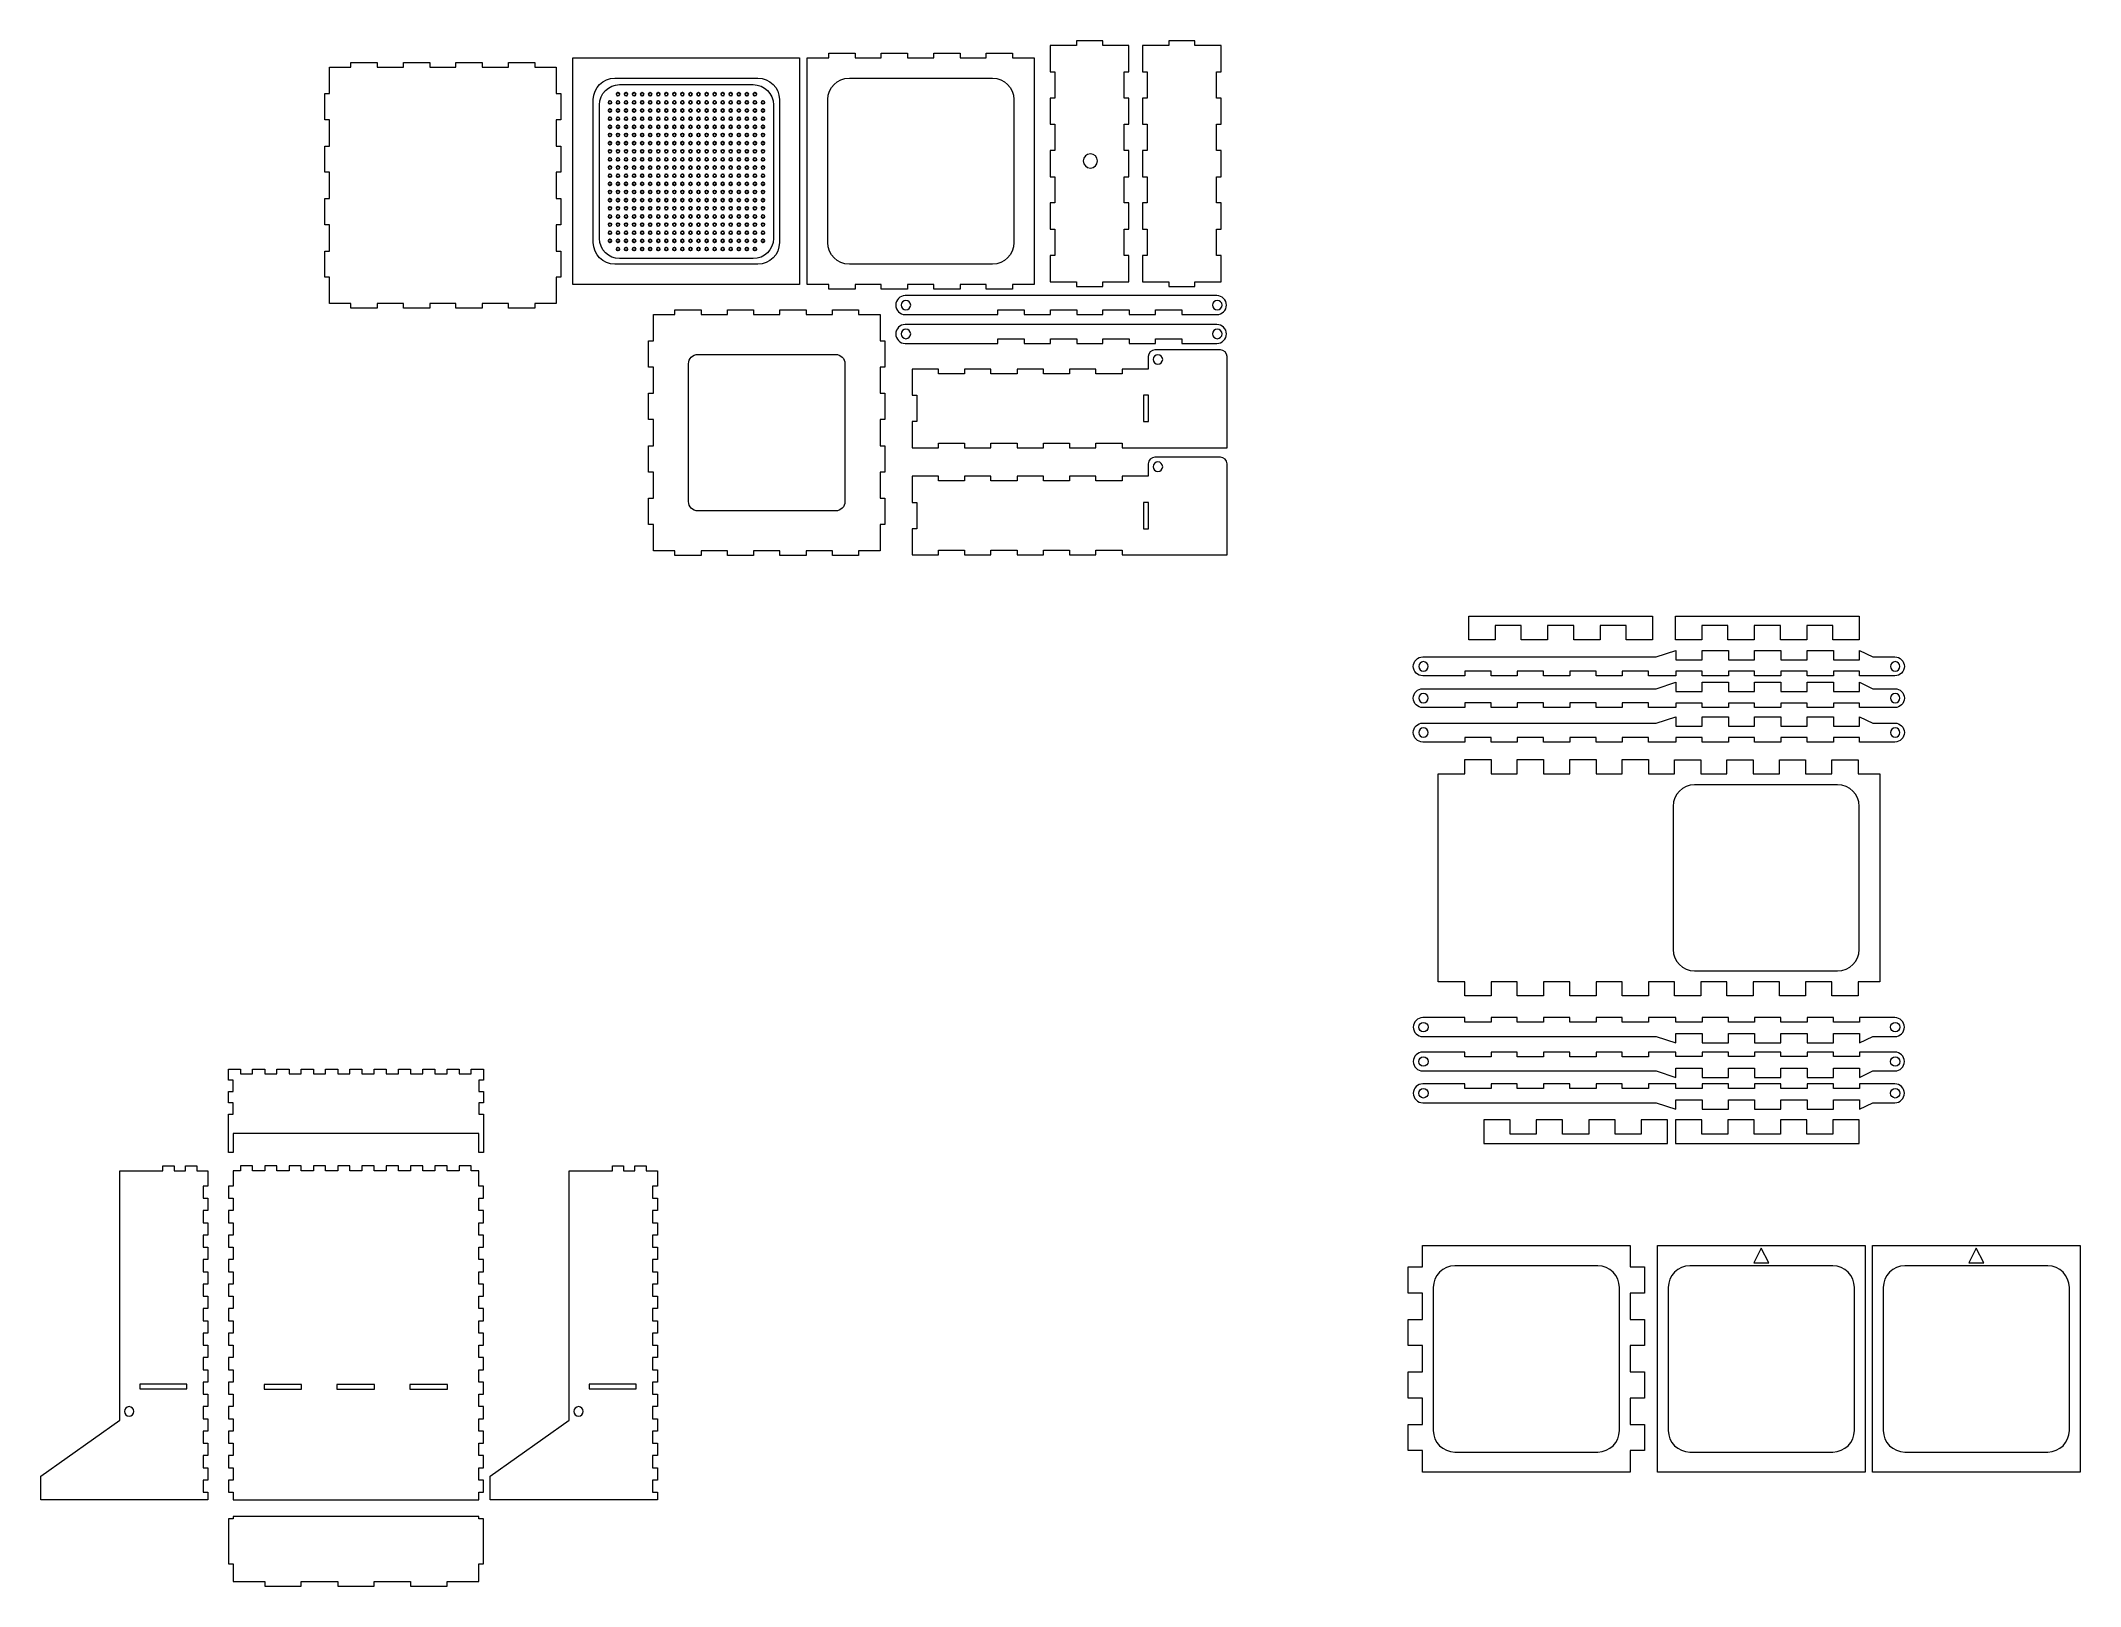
# Model space of a CAD drawing. Header units: centimetres. Extents: x -60 to 69, y -13 to 86.
import ezdxf

# ---------------------------------------------------------------- set-up
doc = ezdxf.new("R2010")
doc.units = ezdxf.units.CM
doc.header["$MEASUREMENT"] = 0
doc.layers.add('layer 1', color=7, linetype='Continuous')

msp = doc.modelspace()

# ---------------------------------------------------------------- linework, layer by layer
at = {"layer": 'layer 1', "lineweight": 18}
for points, knots in [([(3.85634, 85.20299), (3.85634, 85.20299), (5.52301, 85.20299), (5.52301, 85.20299), (5.52301, 85.20299), (5.52301, 85.20299), (5.52301, 85.50299), (5.52301, 85.50299), (5.52301, 85.50299), (5.52301, 85.50299), (7.18967, 85.50299), (7.18967, 85.50299), (7.18967, 85.50299), (7.18967, 85.50299), (7.18967, 85.20299), (7.18967, 85.20299), (7.18967, 85.20299), (7.18967, 85.20299), (8.85634, 85.20299), (8.85634, 85.20299), (8.85634, 85.20299), (8.85634, 85.20299), (8.85634, 83.53633), (8.85634, 83.53633), (8.85634, 83.53633), (8.85634, 83.53633), (8.55634, 83.53633), (8.55634, 83.53633), (8.55634, 83.53633), (8.55634, 83.53633), (8.55634, 81.86966), (8.55634, 81.86966), (8.55634, 81.86966), (8.55634, 81.86966), (8.85634, 81.86966), (8.85634, 81.86966), (8.85634, 81.86966), (8.85634, 81.86966), (8.85634, 80.20299), (8.85634, 80.20299), (8.85634, 80.20299), (8.85634, 80.20299), (8.55634, 80.20299), (8.55634, 80.20299), (8.55634, 80.20299), (8.55634, 80.20299), (8.55634, 78.5363), (8.55634, 78.5363), (8.55634, 78.5363), (8.55634, 78.5363), (8.85634, 78.5363), (8.85634, 78.5363), (8.85634, 78.5363), (8.85634, 78.5363), (8.85634, 76.86963), (8.85634, 76.86963), (8.85634, 76.86963), (8.85634, 76.86963), (8.55634, 76.86963), (8.55634, 76.86963), (8.55634, 76.86963), (8.55634, 76.86963), (8.55634, 75.20297), (8.55634, 75.20297), (8.55634, 75.20297), (8.55634, 75.20297), (8.85634, 75.20297), (8.85634, 75.20297), (8.85634, 75.20297), (8.85634, 75.20297), (8.85634, 73.5363), (8.85634, 73.5363), (8.85634, 73.5363), (8.85634, 73.5363), (8.55634, 73.5363), (8.55634, 73.5363), (8.55634, 73.5363), (8.55634, 73.5363), (8.55634, 71.86963), (8.55634, 71.86963), (8.55634, 71.86963), (8.55634, 71.86963), (8.85634, 71.86963), (8.85634, 71.86963), (8.85634, 71.86963), (8.85634, 71.86963), (8.85634, 70.20296), (8.85634, 70.20296), (8.85634, 70.20296), (8.85634, 70.20296), (7.18967, 70.20296), (7.18967, 70.20296), (7.18967, 70.20296), (7.18967, 70.20296), (7.18967, 69.90296), (7.18967, 69.90296), (7.18967, 69.90296), (7.18967, 69.90296), (5.52301, 69.90296), (5.52301, 69.90296), (5.52301, 69.90296), (5.52301, 69.90296), (5.52301, 70.20296), (5.52301, 70.20296), (5.52301, 70.20296), (5.52301, 70.20296), (3.85634, 70.20296), (3.85634, 70.20296), (3.85634, 70.20296), (3.85634, 70.20296), (3.85634, 71.86963), (3.85634, 71.86963), (3.85634, 71.86963), (3.85634, 71.86963), (4.15633, 71.86963), (4.15633, 71.86963), (4.15633, 71.86963), (4.15633, 71.86963), (4.15633, 73.5363), (4.15633, 73.5363), (4.15633, 73.5363), (4.15633, 73.5363), (3.85634, 73.5363), (3.85634, 73.5363), (3.85634, 73.5363), (3.85634, 73.5363), (3.85634, 75.20297), (3.85634, 75.20297), (3.85634, 75.20297), (3.85634, 75.20297), (4.15633, 75.20297), (4.15633, 75.20297), (4.15633, 75.20297), (4.15633, 75.20297), (4.15633, 76.86963), (4.15633, 76.86963), (4.15633, 76.86963), (4.15633, 76.86963), (3.85634, 76.86963), (3.85634, 76.86963), (3.85634, 76.86963), (3.85634, 76.86963), (3.85634, 78.5363), (3.85634, 78.5363), (3.85634, 78.5363), (3.85634, 78.5363), (4.15633, 78.5363), (4.15633, 78.5363), (4.15633, 78.5363), (4.15633, 78.5363), (4.15633, 80.20299), (4.15633, 80.20299), (4.15633, 80.20299), (4.15633, 80.20299), (3.85634, 80.20299), (3.85634, 80.20299), (3.85634, 80.20299), (3.85634, 80.20299), (3.85634, 81.86966), (3.85634, 81.86966), (3.85634, 81.86966), (3.85634, 81.86966), (4.15633, 81.86966), (4.15633, 81.86966), (4.15633, 81.86966), (4.15633, 81.86966), (4.15633, 83.53633), (4.15633, 83.53633), (4.15633, 83.53633), (4.15633, 83.53633), (3.85634, 83.53633), (3.85634, 83.53633), (3.85634, 83.53633), (3.85634, 83.53633), (3.85634, 85.20299), (3.85634, 85.20299)], [0, 0, 0, 0, 0.022222222, 0.022222222, 0.022222222, 0.022222222, 0.044444444, 0.044444444, 0.044444444, 0.044444444, 0.066666667, 0.066666667, 0.066666667, 0.066666667, 0.088888889, 0.088888889, 0.088888889, 0.088888889, 0.111111111, 0.111111111, 0.111111111, 0.111111111, 0.133333333, 0.133333333, 0.133333333, 0.133333333, 0.155555556, 0.155555556, 0.155555556, 0.155555556, 0.177777778, 0.177777778, 0.177777778, 0.177777778, 0.2, 0.2, 0.2, 0.2, 0.222222222, 0.222222222, 0.222222222, 0.222222222, 0.244444444, 0.244444444, 0.244444444, 0.244444444, 0.266666667, 0.266666667, 0.266666667, 0.266666667, 0.288888889, 0.288888889, 0.288888889, 0.288888889, 0.311111111, 0.311111111, 0.311111111, 0.311111111, 0.333333333, 0.333333333, 0.333333333, 0.333333333, 0.355555556, 0.355555556, 0.355555556, 0.355555556, 0.377777778, 0.377777778, 0.377777778, 0.377777778, 0.4, 0.4, 0.4, 0.4, 0.422222222, 0.422222222, 0.422222222, 0.422222222, 0.444444444, 0.444444444, 0.444444444, 0.444444444, 0.466666667, 0.466666667, 0.466666667, 0.466666667, 0.488888889, 0.488888889, 0.488888889, 0.488888889, 0.511111111, 0.511111111, 0.511111111, 0.511111111, 0.533333333, 0.533333333, 0.533333333, 0.533333333, 0.555555556, 0.555555556, 0.555555556, 0.555555556, 0.577777778, 0.577777778, 0.577777778, 0.577777778, 0.6, 0.6, 0.6, 0.6, 0.622222222, 0.622222222, 0.622222222, 0.622222222, 0.644444444, 0.644444444, 0.644444444, 0.644444444, 0.666666667, 0.666666667, 0.666666667, 0.666666667, 0.688888889, 0.688888889, 0.688888889, 0.688888889, 0.711111111, 0.711111111, 0.711111111, 0.711111111, 0.733333333, 0.733333333, 0.733333333, 0.733333333, 0.755555556, 0.755555556, 0.755555556, 0.755555556, 0.777777778, 0.777777778, 0.777777778, 0.777777778, 0.8, 0.8, 0.8, 0.8, 0.822222222, 0.822222222, 0.822222222, 0.822222222, 0.844444444, 0.844444444, 0.844444444, 0.844444444, 0.866666667, 0.866666667, 0.866666667, 0.866666667, 0.888888889, 0.888888889, 0.888888889, 0.888888889, 0.911111111, 0.911111111, 0.911111111, 0.911111111, 0.933333333, 0.933333333, 0.933333333, 0.933333333, 0.955555556, 0.955555556, 0.955555556, 0.955555556, 1, 1, 1, 1]), ([(9.71245, 85.20299), (9.71245, 85.20299), (11.37912, 85.20299), (11.37912, 85.20299), (11.37912, 85.20299), (11.37912, 85.20299), (11.37912, 85.50299), (11.37912, 85.50299), (11.37912, 85.50299), (11.37912, 85.50299), (13.04578, 85.50299), (13.04578, 85.50299), (13.04578, 85.50299), (13.04578, 85.50299), (13.04578, 85.20299), (13.04578, 85.20299), (13.04578, 85.20299), (13.04578, 85.20299), (14.71245, 85.20299), (14.71245, 85.20299), (14.71245, 85.20299), (14.71245, 85.20299), (14.71245, 83.53633), (14.71245, 83.53633), (14.71245, 83.53633), (14.71245, 83.53633), (14.41245, 83.53633), (14.41245, 83.53633), (14.41245, 83.53633), (14.41245, 83.53633), (14.41245, 81.86966), (14.41245, 81.86966), (14.41245, 81.86966), (14.41245, 81.86966), (14.71245, 81.86966), (14.71245, 81.86966), (14.71245, 81.86966), (14.71245, 81.86966), (14.71245, 80.20299), (14.71245, 80.20299), (14.71245, 80.20299), (14.71245, 80.20299), (14.41245, 80.20299), (14.41245, 80.20299), (14.41245, 80.20299), (14.41245, 80.20299), (14.41245, 78.5363), (14.41245, 78.5363), (14.41245, 78.5363), (14.41245, 78.5363), (14.71245, 78.5363), (14.71245, 78.5363), (14.71245, 78.5363), (14.71245, 78.5363), (14.71245, 76.86963), (14.71245, 76.86963), (14.71245, 76.86963), (14.71245, 76.86963), (14.41245, 76.86963), (14.41245, 76.86963), (14.41245, 76.86963), (14.41245, 76.86963), (14.41245, 75.20297), (14.41245, 75.20297), (14.41245, 75.20297), (14.41245, 75.20297), (14.71245, 75.20297), (14.71245, 75.20297), (14.71245, 75.20297), (14.71245, 75.20297), (14.71245, 73.5363), (14.71245, 73.5363), (14.71245, 73.5363), (14.71245, 73.5363), (14.41245, 73.5363), (14.41245, 73.5363), (14.41245, 73.5363), (14.41245, 73.5363), (14.41245, 71.86963), (14.41245, 71.86963), (14.41245, 71.86963), (14.41245, 71.86963), (14.71245, 71.86963), (14.71245, 71.86963), (14.71245, 71.86963), (14.71245, 71.86963), (14.71245, 70.20296), (14.71245, 70.20296), (14.71245, 70.20296), (14.71245, 70.20296), (13.04578, 70.20296), (13.04578, 70.20296), (13.04578, 70.20296), (13.04578, 70.20296), (13.04578, 69.90296), (13.04578, 69.90296), (13.04578, 69.90296), (13.04578, 69.90296), (11.37912, 69.90296), (11.37912, 69.90296), (11.37912, 69.90296), (11.37912, 69.90296), (11.37912, 70.20296), (11.37912, 70.20296), (11.37912, 70.20296), (11.37912, 70.20296), (9.71245, 70.20296), (9.71245, 70.20296), (9.71245, 70.20296), (9.71245, 70.20296), (9.71245, 71.86963), (9.71245, 71.86963), (9.71245, 71.86963), (9.71245, 71.86963), (10.01245, 71.86963), (10.01245, 71.86963), (10.01245, 71.86963), (10.01245, 71.86963), (10.01245, 73.5363), (10.01245, 73.5363), (10.01245, 73.5363), (10.01245, 73.5363), (9.71245, 73.5363), (9.71245, 73.5363), (9.71245, 73.5363), (9.71245, 73.5363), (9.71245, 75.20297), (9.71245, 75.20297), (9.71245, 75.20297), (9.71245, 75.20297), (10.01245, 75.20297), (10.01245, 75.20297), (10.01245, 75.20297), (10.01245, 75.20297), (10.01245, 76.86963), (10.01245, 76.86963), (10.01245, 76.86963), (10.01245, 76.86963), (9.71245, 76.86963), (9.71245, 76.86963), (9.71245, 76.86963), (9.71245, 76.86963), (9.71245, 78.5363), (9.71245, 78.5363), (9.71245, 78.5363), (9.71245, 78.5363), (10.01245, 78.5363), (10.01245, 78.5363), (10.01245, 78.5363), (10.01245, 78.5363), (10.01245, 80.20299), (10.01245, 80.20299), (10.01245, 80.20299), (10.01245, 80.20299), (9.71245, 80.20299), (9.71245, 80.20299), (9.71245, 80.20299), (9.71245, 80.20299), (9.71245, 81.86966), (9.71245, 81.86966), (9.71245, 81.86966), (9.71245, 81.86966), (10.01245, 81.86966), (10.01245, 81.86966), (10.01245, 81.86966), (10.01245, 81.86966), (10.01245, 83.53633), (10.01245, 83.53633), (10.01245, 83.53633), (10.01245, 83.53633), (9.71245, 83.53633), (9.71245, 83.53633), (9.71245, 83.53633), (9.71245, 83.53633), (9.71245, 85.20299), (9.71245, 85.20299)], [0, 0, 0, 0, 0.022222222, 0.022222222, 0.022222222, 0.022222222, 0.044444444, 0.044444444, 0.044444444, 0.044444444, 0.066666667, 0.066666667, 0.066666667, 0.066666667, 0.088888889, 0.088888889, 0.088888889, 0.088888889, 0.111111111, 0.111111111, 0.111111111, 0.111111111, 0.133333333, 0.133333333, 0.133333333, 0.133333333, 0.155555556, 0.155555556, 0.155555556, 0.155555556, 0.177777778, 0.177777778, 0.177777778, 0.177777778, 0.2, 0.2, 0.2, 0.2, 0.222222222, 0.222222222, 0.222222222, 0.222222222, 0.244444444, 0.244444444, 0.244444444, 0.244444444, 0.266666667, 0.266666667, 0.266666667, 0.266666667, 0.288888889, 0.288888889, 0.288888889, 0.288888889, 0.311111111, 0.311111111, 0.311111111, 0.311111111, 0.333333333, 0.333333333, 0.333333333, 0.333333333, 0.355555556, 0.355555556, 0.355555556, 0.355555556, 0.377777778, 0.377777778, 0.377777778, 0.377777778, 0.4, 0.4, 0.4, 0.4, 0.422222222, 0.422222222, 0.422222222, 0.422222222, 0.444444444, 0.444444444, 0.444444444, 0.444444444, 0.466666667, 0.466666667, 0.466666667, 0.466666667, 0.488888889, 0.488888889, 0.488888889, 0.488888889, 0.511111111, 0.511111111, 0.511111111, 0.511111111, 0.533333333, 0.533333333, 0.533333333, 0.533333333, 0.555555556, 0.555555556, 0.555555556, 0.555555556, 0.577777778, 0.577777778, 0.577777778, 0.577777778, 0.6, 0.6, 0.6, 0.6, 0.622222222, 0.622222222, 0.622222222, 0.622222222, 0.644444444, 0.644444444, 0.644444444, 0.644444444, 0.666666667, 0.666666667, 0.666666667, 0.666666667, 0.688888889, 0.688888889, 0.688888889, 0.688888889, 0.711111111, 0.711111111, 0.711111111, 0.711111111, 0.733333333, 0.733333333, 0.733333333, 0.733333333, 0.755555556, 0.755555556, 0.755555556, 0.755555556, 0.777777778, 0.777777778, 0.777777778, 0.777777778, 0.8, 0.8, 0.8, 0.8, 0.822222222, 0.822222222, 0.822222222, 0.822222222, 0.844444444, 0.844444444, 0.844444444, 0.844444444, 0.866666667, 0.866666667, 0.866666667, 0.866666667, 0.888888889, 0.888888889, 0.888888889, 0.888888889, 0.911111111, 0.911111111, 0.911111111, 0.911111111, 0.933333333, 0.933333333, 0.933333333, 0.933333333, 0.955555556, 0.955555556, 0.955555556, 0.955555556, 1, 1, 1, 1]), ([(-12.06447, 70.0265), (-12.06447, 70.0265), (-12.06447, 84.42652), (-12.06447, 84.42652), (-12.06447, 84.42652), (-12.06447, 84.42652), (-26.46448, 84.42652), (-26.46448, 84.42652), (-26.46448, 84.42652), (-26.46448, 84.42652), (-26.46448, 70.0265), (-26.46448, 70.0265), (-26.46448, 70.0265), (-26.46448, 70.0265), (-12.06447, 70.0265), (-12.06447, 70.0265)], [0, 0, 0, 0, 0.2, 0.2, 0.2, 0.2, 0.4, 0.4, 0.4, 0.4, 0.6, 0.6, 0.6, 0.6, 1, 1, 1, 1]), ([(-11.57417, 70.0265), (-11.57417, 70.0265), (-10.2075, 70.0265), (-10.2075, 70.0265), (-10.2075, 70.0265), (-10.2075, 70.0265), (-10.2075, 69.72651), (-10.2075, 69.72651), (-10.2075, 69.72651), (-10.2075, 69.72651), (-8.54083, 69.72651), (-8.54083, 69.72651), (-8.54083, 69.72651), (-8.54083, 69.72651), (-8.54083, 70.0265), (-8.54083, 70.0265), (-8.54083, 70.0265), (-8.54083, 70.0265), (-6.87416, 70.0265), (-6.87416, 70.0265), (-6.87416, 70.0265), (-6.87416, 70.0265), (-6.87416, 69.72651), (-6.87416, 69.72651), (-6.87416, 69.72651), (-6.87416, 69.72651), (-5.20749, 69.72651), (-5.20749, 69.72651), (-5.20749, 69.72651), (-5.20749, 69.72651), (-5.20749, 70.0265), (-5.20749, 70.0265), (-5.20749, 70.0265), (-5.20749, 70.0265), (-3.54084, 70.0265), (-3.54084, 70.0265), (-3.54084, 70.0265), (-3.54084, 70.0265), (-3.54084, 69.72651), (-3.54084, 69.72651), (-3.54084, 69.72651), (-3.54084, 69.72651), (-1.87417, 69.72651), (-1.87417, 69.72651), (-1.87417, 69.72651), (-1.87417, 69.72651), (-1.87417, 70.0265), (-1.87417, 70.0265), (-1.87417, 70.0265), (-1.87417, 70.0265), (-0.2075, 70.0265), (-0.2075, 70.0265), (-0.2075, 70.0265), (-0.2075, 70.0265), (-0.2075, 69.72651), (-0.2075, 69.72651), (-0.2075, 69.72651), (-0.2075, 69.72651), (1.45917, 69.72651), (1.45917, 69.72651), (1.45917, 69.72651), (1.45917, 69.72651), (1.45917, 70.0265), (1.45917, 70.0265), (1.45917, 70.0265), (1.45917, 70.0265), (2.82584, 70.0265), (2.82584, 70.0265), (2.82584, 70.0265), (2.82584, 70.0265), (2.82584, 84.42652), (2.82584, 84.42652), (2.82584, 84.42652), (2.82584, 84.42652), (1.45917, 84.42652), (1.45917, 84.42652), (1.45917, 84.42652), (1.45917, 84.42652), (1.45917, 84.72652), (1.45917, 84.72652), (1.45917, 84.72652), (1.45917, 84.72652), (-0.2075, 84.72652), (-0.2075, 84.72652), (-0.2075, 84.72652), (-0.2075, 84.72652), (-0.2075, 84.42652), (-0.2075, 84.42652), (-0.2075, 84.42652), (-0.2075, 84.42652), (-1.87417, 84.42652), (-1.87417, 84.42652), (-1.87417, 84.42652), (-1.87417, 84.42652), (-1.87417, 84.72652), (-1.87417, 84.72652), (-1.87417, 84.72652), (-1.87417, 84.72652), (-3.54084, 84.72652), (-3.54084, 84.72652), (-3.54084, 84.72652), (-3.54084, 84.72652), (-3.54084, 84.42652), (-3.54084, 84.42652), (-3.54084, 84.42652), (-3.54084, 84.42652), (-5.20749, 84.42652), (-5.20749, 84.42652), (-5.20749, 84.42652), (-5.20749, 84.42652), (-5.20749, 84.72652), (-5.20749, 84.72652), (-5.20749, 84.72652), (-5.20749, 84.72652), (-6.87416, 84.72652), (-6.87416, 84.72652), (-6.87416, 84.72652), (-6.87416, 84.72652), (-6.87416, 84.42652), (-6.87416, 84.42652), (-6.87416, 84.42652), (-6.87416, 84.42652), (-8.54083, 84.42652), (-8.54083, 84.42652), (-8.54083, 84.42652), (-8.54083, 84.42652), (-8.54083, 84.72652), (-8.54083, 84.72652), (-8.54083, 84.72652), (-8.54083, 84.72652), (-10.2075, 84.72652), (-10.2075, 84.72652), (-10.2075, 84.72652), (-10.2075, 84.72652), (-10.2075, 84.42652), (-10.2075, 84.42652), (-10.2075, 84.42652), (-10.2075, 84.42652), (-11.57417, 84.42652), (-11.57417, 84.42652), (-11.57417, 84.42652), (-11.57417, 84.42652), (-11.57417, 70.0265), (-11.57417, 70.0265)], [0, 0, 0, 0, 0.027027027, 0.027027027, 0.027027027, 0.027027027, 0.054054054, 0.054054054, 0.054054054, 0.054054054, 0.081081081, 0.081081081, 0.081081081, 0.081081081, 0.108108108, 0.108108108, 0.108108108, 0.108108108, 0.135135135, 0.135135135, 0.135135135, 0.135135135, 0.162162162, 0.162162162, 0.162162162, 0.162162162, 0.189189189, 0.189189189, 0.189189189, 0.189189189, 0.216216216, 0.216216216, 0.216216216, 0.216216216, 0.243243243, 0.243243243, 0.243243243, 0.243243243, 0.27027027, 0.27027027, 0.27027027, 0.27027027, 0.297297297, 0.297297297, 0.297297297, 0.297297297, 0.324324324, 0.324324324, 0.324324324, 0.324324324, 0.351351351, 0.351351351, 0.351351351, 0.351351351, 0.378378378, 0.378378378, 0.378378378, 0.378378378, 0.405405405, 0.405405405, 0.405405405, 0.405405405, 0.432432432, 0.432432432, 0.432432432, 0.432432432, 0.459459459, 0.459459459, 0.459459459, 0.459459459, 0.486486486, 0.486486486, 0.486486486, 0.486486486, 0.513513514, 0.513513514, 0.513513514, 0.513513514, 0.540540541, 0.540540541, 0.540540541, 0.540540541, 0.567567568, 0.567567568, 0.567567568, 0.567567568, 0.594594595, 0.594594595, 0.594594595, 0.594594595, 0.621621622, 0.621621622, 0.621621622, 0.621621622, 0.648648649, 0.648648649, 0.648648649, 0.648648649, 0.675675676, 0.675675676, 0.675675676, 0.675675676, 0.702702703, 0.702702703, 0.702702703, 0.702702703, 0.72972973, 0.72972973, 0.72972973, 0.72972973, 0.756756757, 0.756756757, 0.756756757, 0.756756757, 0.783783784, 0.783783784, 0.783783784, 0.783783784, 0.810810811, 0.810810811, 0.810810811, 0.810810811, 0.837837838, 0.837837838, 0.837837838, 0.837837838, 0.864864865, 0.864864865, 0.864864865, 0.864864865, 0.891891892, 0.891891892, 0.891891892, 0.891891892, 0.918918919, 0.918918919, 0.918918919, 0.918918919, 0.945945946, 0.945945946, 0.945945946, 0.945945946, 1, 1, 1, 1]), ([(-41.92019, 82.15383), (-41.92019, 82.15383), (-42.22018, 82.15383), (-42.22018, 82.15383), (-42.22018, 82.15383), (-42.22018, 82.15383), (-42.22018, 80.48716), (-42.22018, 80.48716), (-42.22018, 80.48716), (-42.22018, 80.48716), (-41.92019, 80.48716), (-41.92019, 80.48716), (-41.92019, 80.48716), (-41.92019, 80.48716), (-41.92019, 78.82049), (-41.92019, 78.82049), (-41.92019, 78.82049), (-41.92019, 78.82049), (-42.22018, 78.82049), (-42.22018, 78.82049), (-42.22018, 78.82049), (-42.22018, 78.82049), (-42.22018, 77.15389), (-42.22018, 77.15389), (-42.22018, 77.15389), (-42.22018, 77.15389), (-41.92019, 77.15389), (-41.92019, 77.15389), (-41.92019, 77.15389), (-41.92019, 77.15389), (-41.92019, 75.48722), (-41.92019, 75.48722), (-41.92019, 75.48722), (-41.92019, 75.48722), (-42.22018, 75.48722), (-42.22018, 75.48722), (-42.22018, 75.48722), (-42.22018, 75.48722), (-42.22018, 73.82055), (-42.22018, 73.82055), (-42.22018, 73.82055), (-42.22018, 73.82055), (-41.92019, 73.82055), (-41.92019, 73.82055), (-41.92019, 73.82055), (-41.92019, 73.82055), (-41.92019, 72.15382), (-41.92019, 72.15382), (-41.92019, 72.15382), (-41.92019, 72.15382), (-42.22018, 72.15382), (-42.22018, 72.15382), (-42.22018, 72.15382), (-42.22018, 72.15382), (-42.22018, 70.48715), (-42.22018, 70.48715), (-42.22018, 70.48715), (-42.22018, 70.48715), (-41.92019, 70.48715), (-41.92019, 70.48715), (-41.92019, 70.48715), (-41.92019, 70.48715), (-41.92019, 68.82048), (-41.92019, 68.82048), (-41.92019, 68.82048), (-41.92019, 68.82048), (-40.55352, 68.82048), (-40.55352, 68.82048), (-40.55352, 68.82048), (-40.55352, 68.82048), (-40.55352, 68.52048), (-40.55352, 68.52048), (-40.55352, 68.52048), (-40.55352, 68.52048), (-38.88685, 68.52048), (-38.88685, 68.52048), (-38.88685, 68.52048), (-38.88685, 68.52048), (-38.88685, 68.82048), (-38.88685, 68.82048), (-38.88685, 68.82048), (-38.88685, 68.82048), (-37.22019, 68.82048), (-37.22019, 68.82048), (-37.22019, 68.82048), (-37.22019, 68.82048), (-37.22019, 68.52048), (-37.22019, 68.52048), (-37.22019, 68.52048), (-37.22019, 68.52048), (-35.55352, 68.52048), (-35.55352, 68.52048), (-35.55352, 68.52048), (-35.55352, 68.52048), (-35.55352, 68.82048), (-35.55352, 68.82048), (-35.55352, 68.82048), (-35.55352, 68.82048), (-33.88685, 68.82048), (-33.88685, 68.82048), (-33.88685, 68.82048), (-33.88685, 68.82048), (-33.88685, 68.52048), (-33.88685, 68.52048), (-33.88685, 68.52048), (-33.88685, 68.52048), (-32.22019, 68.52048), (-32.22019, 68.52048), (-32.22019, 68.52048), (-32.22019, 68.52048), (-32.22019, 68.82048), (-32.22019, 68.82048), (-32.22019, 68.82048), (-32.22019, 68.82048), (-30.55352, 68.82048), (-30.55352, 68.82048), (-30.55352, 68.82048), (-30.55352, 68.82048), (-30.55352, 68.52048), (-30.55352, 68.52048), (-30.55352, 68.52048), (-30.55352, 68.52048), (-28.88685, 68.52048), (-28.88685, 68.52048), (-28.88685, 68.52048), (-28.88685, 68.52048), (-28.88685, 68.82048), (-28.88685, 68.82048), (-28.88685, 68.82048), (-28.88685, 68.82048), (-27.52018, 68.82048), (-27.52018, 68.82048), (-27.52018, 68.82048), (-27.52018, 68.82048), (-27.52018, 70.48715), (-27.52018, 70.48715), (-27.52018, 70.48715), (-27.52018, 70.48715), (-27.22018, 70.48715), (-27.22018, 70.48715), (-27.22018, 70.48715), (-27.22018, 70.48715), (-27.22018, 72.15382), (-27.22018, 72.15382), (-27.22018, 72.15382), (-27.22018, 72.15382), (-27.52018, 72.15382), (-27.52018, 72.15382), (-27.52018, 72.15382), (-27.52018, 72.15382), (-27.52018, 73.82055), (-27.52018, 73.82055), (-27.52018, 73.82055), (-27.52018, 73.82055), (-27.22018, 73.82055), (-27.22018, 73.82055), (-27.22018, 73.82055), (-27.22018, 73.82055), (-27.22018, 75.48722), (-27.22018, 75.48722), (-27.22018, 75.48722), (-27.22018, 75.48722), (-27.52018, 75.48722), (-27.52018, 75.48722), (-27.52018, 75.48722), (-27.52018, 75.48722), (-27.52018, 77.15389), (-27.52018, 77.15389), (-27.52018, 77.15389), (-27.52018, 77.15389), (-27.22018, 77.15389), (-27.22018, 77.15389), (-27.22018, 77.15389), (-27.22018, 77.15389), (-27.22018, 78.82049), (-27.22018, 78.82049), (-27.22018, 78.82049), (-27.22018, 78.82049), (-27.52018, 78.82049), (-27.52018, 78.82049), (-27.52018, 78.82049), (-27.52018, 78.82049), (-27.52018, 80.48716), (-27.52018, 80.48716), (-27.52018, 80.48716), (-27.52018, 80.48716), (-27.22018, 80.48716), (-27.22018, 80.48716), (-27.22018, 80.48716), (-27.22018, 80.48716), (-27.22018, 82.15383), (-27.22018, 82.15383), (-27.22018, 82.15383), (-27.22018, 82.15383), (-27.52018, 82.15383), (-27.52018, 82.15383), (-27.52018, 82.15383), (-27.52018, 82.15383), (-27.52018, 83.8205), (-27.52018, 83.8205), (-27.52018, 83.8205), (-27.52018, 83.8205), (-28.88685, 83.8205), (-28.88685, 83.8205), (-28.88685, 83.8205), (-28.88685, 83.8205), (-28.88685, 84.12049), (-28.88685, 84.12049), (-28.88685, 84.12049), (-28.88685, 84.12049), (-30.55352, 84.12049), (-30.55352, 84.12049), (-30.55352, 84.12049), (-30.55352, 84.12049), (-30.55352, 83.8205), (-30.55352, 83.8205), (-30.55352, 83.8205), (-30.55352, 83.8205), (-32.22019, 83.8205), (-32.22019, 83.8205), (-32.22019, 83.8205), (-32.22019, 83.8205), (-32.22019, 84.12049), (-32.22019, 84.12049), (-32.22019, 84.12049), (-32.22019, 84.12049), (-33.88685, 84.12049), (-33.88685, 84.12049), (-33.88685, 84.12049), (-33.88685, 84.12049), (-33.88685, 83.8205), (-33.88685, 83.8205), (-33.88685, 83.8205), (-33.88685, 83.8205), (-35.55352, 83.8205), (-35.55352, 83.8205), (-35.55352, 83.8205), (-35.55352, 83.8205), (-35.55352, 84.12049), (-35.55352, 84.12049), (-35.55352, 84.12049), (-35.55352, 84.12049), (-37.22019, 84.12049), (-37.22019, 84.12049), (-37.22019, 84.12049), (-37.22019, 84.12049), (-37.22019, 83.8205), (-37.22019, 83.8205), (-37.22019, 83.8205), (-37.22019, 83.8205), (-38.88685, 83.8205), (-38.88685, 83.8205), (-38.88685, 83.8205), (-38.88685, 83.8205), (-38.88685, 84.12049), (-38.88685, 84.12049), (-38.88685, 84.12049), (-38.88685, 84.12049), (-40.55352, 84.12049), (-40.55352, 84.12049), (-40.55352, 84.12049), (-40.55352, 84.12049), (-40.55352, 83.8205), (-40.55352, 83.8205), (-40.55352, 83.8205), (-40.55352, 83.8205), (-41.92019, 83.8205), (-41.92019, 83.8205), (-41.92019, 83.8205), (-41.92019, 83.8205), (-41.92019, 82.15383), (-41.92019, 82.15383)], [0, 0, 0, 0, 0.014492754, 0.014492754, 0.014492754, 0.014492754, 0.028985507, 0.028985507, 0.028985507, 0.028985507, 0.043478261, 0.043478261, 0.043478261, 0.043478261, 0.057971014, 0.057971014, 0.057971014, 0.057971014, 0.072463768, 0.072463768, 0.072463768, 0.072463768, 0.086956522, 0.086956522, 0.086956522, 0.086956522, 0.101449275, 0.101449275, 0.101449275, 0.101449275, 0.115942029, 0.115942029, 0.115942029, 0.115942029, 0.130434783, 0.130434783, 0.130434783, 0.130434783, 0.144927536, 0.144927536, 0.144927536, 0.144927536, 0.15942029, 0.15942029, 0.15942029, 0.15942029, 0.173913043, 0.173913043, 0.173913043, 0.173913043, 0.188405797, 0.188405797, 0.188405797, 0.188405797, 0.202898551, 0.202898551, 0.202898551, 0.202898551, 0.217391304, 0.217391304, 0.217391304, 0.217391304, 0.231884058, 0.231884058, 0.231884058, 0.231884058, 0.246376812, 0.246376812, 0.246376812, 0.246376812, 0.260869565, 0.260869565, 0.260869565, 0.260869565, 0.275362319, 0.275362319, 0.275362319, 0.275362319, 0.289855072, 0.289855072, 0.289855072, 0.289855072, 0.304347826, 0.304347826, 0.304347826, 0.304347826, 0.31884058, 0.31884058, 0.31884058, 0.31884058, 0.333333333, 0.333333333, 0.333333333, 0.333333333, 0.347826087, 0.347826087, 0.347826087, 0.347826087, 0.362318841, 0.362318841, 0.362318841, 0.362318841, 0.376811594, 0.376811594, 0.376811594, 0.376811594, 0.391304348, 0.391304348, 0.391304348, 0.391304348, 0.405797101, 0.405797101, 0.405797101, 0.405797101, 0.420289855, 0.420289855, 0.420289855, 0.420289855, 0.434782609, 0.434782609, 0.434782609, 0.434782609, 0.449275362, 0.449275362, 0.449275362, 0.449275362, 0.463768116, 0.463768116, 0.463768116, 0.463768116, 0.47826087, 0.47826087, 0.47826087, 0.47826087, 0.492753623, 0.492753623, 0.492753623, 0.492753623, 0.507246377, 0.507246377, 0.507246377, 0.507246377, 0.52173913, 0.52173913, 0.52173913, 0.52173913, 0.536231884, 0.536231884, 0.536231884, 0.536231884, 0.550724638, 0.550724638, 0.550724638, 0.550724638, 0.565217391, 0.565217391, 0.565217391, 0.565217391, 0.579710145, 0.579710145, 0.579710145, 0.579710145, 0.594202899, 0.594202899, 0.594202899, 0.594202899, 0.608695652, 0.608695652, 0.608695652, 0.608695652, 0.623188406, 0.623188406, 0.623188406, 0.623188406, 0.637681159, 0.637681159, 0.637681159, 0.637681159, 0.652173913, 0.652173913, 0.652173913, 0.652173913, 0.666666667, 0.666666667, 0.666666667, 0.666666667, 0.68115942, 0.68115942, 0.68115942, 0.68115942, 0.695652174, 0.695652174, 0.695652174, 0.695652174, 0.710144928, 0.710144928, 0.710144928, 0.710144928, 0.724637681, 0.724637681, 0.724637681, 0.724637681, 0.739130435, 0.739130435, 0.739130435, 0.739130435, 0.753623188, 0.753623188, 0.753623188, 0.753623188, 0.768115942, 0.768115942, 0.768115942, 0.768115942, 0.782608696, 0.782608696, 0.782608696, 0.782608696, 0.797101449, 0.797101449, 0.797101449, 0.797101449, 0.811594203, 0.811594203, 0.811594203, 0.811594203, 0.826086957, 0.826086957, 0.826086957, 0.826086957, 0.84057971, 0.84057971, 0.84057971, 0.84057971, 0.855072464, 0.855072464, 0.855072464, 0.855072464, 0.869565217, 0.869565217, 0.869565217, 0.869565217, 0.884057971, 0.884057971, 0.884057971, 0.884057971, 0.898550725, 0.898550725, 0.898550725, 0.898550725, 0.913043478, 0.913043478, 0.913043478, 0.913043478, 0.927536232, 0.927536232, 0.927536232, 0.927536232, 0.942028986, 0.942028986, 0.942028986, 0.942028986, 0.956521739, 0.956521739, 0.956521739, 0.956521739, 0.971014493, 0.971014493, 0.971014493, 0.971014493, 1, 1, 1, 1]), ([(-24.00839, 81.59188), (-24.00839, 81.53662), (-24.05317, 81.49187), (-24.1084, 81.49187), (-24.1084, 81.49187), (-24.16362, 81.49187), (-24.20837, 81.53662), (-24.20837, 81.59188), (-24.20837, 81.59188), (-24.20837, 81.6471), (-24.16362, 81.69189), (-24.1084, 81.69189), (-24.1084, 81.69189), (-24.05317, 81.69189), (-24.00839, 81.6471), (-24.00839, 81.59188)], [0, 0, 0, 0, 0.2, 0.2, 0.2, 0.2, 0.4, 0.4, 0.4, 0.4, 0.6, 0.6, 0.6, 0.6, 1, 1, 1, 1]), ([(-23.49689, 82.1092), (-23.49689, 82.05394), (-23.54168, 82.00918), (-23.59694, 82.00918), (-23.59694, 82.00918), (-23.65213, 82.00918), (-23.69692, 82.05394), (-23.69692, 82.1092), (-23.69692, 82.1092), (-23.69692, 82.16442), (-23.65213, 82.2092), (-23.59694, 82.2092), (-23.59694, 82.2092), (-23.54168, 82.2092), (-23.49689, 82.16442), (-23.49689, 82.1092)], [0, 0, 0, 0, 0.2, 0.2, 0.2, 0.2, 0.4, 0.4, 0.4, 0.4, 0.6, 0.6, 0.6, 0.6, 1, 1, 1, 1]), ([(-23.49689, 81.59188), (-23.49689, 81.53662), (-23.54168, 81.49187), (-23.59694, 81.49187), (-23.59694, 81.49187), (-23.65213, 81.49187), (-23.69692, 81.53662), (-23.69692, 81.59188), (-23.69692, 81.59188), (-23.69692, 81.6471), (-23.65213, 81.69189), (-23.59694, 81.69189), (-23.59694, 81.69189), (-23.54168, 81.69189), (-23.49689, 81.6471), (-23.49689, 81.59188)], [0, 0, 0, 0, 0.2, 0.2, 0.2, 0.2, 0.4, 0.4, 0.4, 0.4, 0.6, 0.6, 0.6, 0.6, 1, 1, 1, 1]), ([(-22.98543, 82.1092), (-22.98543, 82.05394), (-23.03019, 82.00918), (-23.08545, 82.00918), (-23.08545, 82.00918), (-23.14063, 82.00918), (-23.18542, 82.05394), (-23.18542, 82.1092), (-23.18542, 82.1092), (-23.18542, 82.16442), (-23.14063, 82.2092), (-23.08545, 82.2092), (-23.08545, 82.2092), (-23.03019, 82.2092), (-22.98543, 82.16442), (-22.98543, 82.1092)], [0, 0, 0, 0, 0.2, 0.2, 0.2, 0.2, 0.4, 0.4, 0.4, 0.4, 0.6, 0.6, 0.6, 0.6, 1, 1, 1, 1]), ([(-22.98543, 81.59188), (-22.98543, 81.53662), (-23.03019, 81.49187), (-23.08545, 81.49187), (-23.08545, 81.49187), (-23.14063, 81.49187), (-23.18542, 81.53662), (-23.18542, 81.59188), (-23.18542, 81.59188), (-23.18542, 81.6471), (-23.14063, 81.69189), (-23.08545, 81.69189), (-23.08545, 81.69189), (-23.03019, 81.69189), (-22.98543, 81.6471), (-22.98543, 81.59188)], [0, 0, 0, 0, 0.2, 0.2, 0.2, 0.2, 0.4, 0.4, 0.4, 0.4, 0.6, 0.6, 0.6, 0.6, 1, 1, 1, 1]), ([(-22.47394, 82.1092), (-22.47394, 82.05394), (-22.51873, 82.00918), (-22.57395, 82.00918), (-22.57395, 82.00918), (-22.62918, 82.00918), (-22.67393, 82.05394), (-22.67393, 82.1092), (-22.67393, 82.1092), (-22.67393, 82.16442), (-22.62918, 82.2092), (-22.57395, 82.2092), (-22.57395, 82.2092), (-22.51873, 82.2092), (-22.47394, 82.16442), (-22.47394, 82.1092)], [0, 0, 0, 0, 0.2, 0.2, 0.2, 0.2, 0.4, 0.4, 0.4, 0.4, 0.6, 0.6, 0.6, 0.6, 1, 1, 1, 1]), ([(-22.47394, 81.59188), (-22.47394, 81.53662), (-22.51873, 81.49187), (-22.57395, 81.49187), (-22.57395, 81.49187), (-22.62918, 81.49187), (-22.67393, 81.53662), (-22.67393, 81.59188), (-22.67393, 81.59188), (-22.67393, 81.6471), (-22.62918, 81.69189), (-22.57395, 81.69189), (-22.57395, 81.69189), (-22.51873, 81.69189), (-22.47394, 81.6471), (-22.47394, 81.59188)], [0, 0, 0, 0, 0.2, 0.2, 0.2, 0.2, 0.4, 0.4, 0.4, 0.4, 0.6, 0.6, 0.6, 0.6, 1, 1, 1, 1]), ([(-21.96245, 82.1092), (-21.96245, 82.05394), (-22.00723, 82.00918), (-22.06249, 82.00918), (-22.06249, 82.00918), (-22.11768, 82.00918), (-22.16247, 82.05394), (-22.16247, 82.1092), (-22.16247, 82.1092), (-22.16247, 82.16442), (-22.11768, 82.2092), (-22.06249, 82.2092), (-22.06249, 82.2092), (-22.00723, 82.2092), (-21.96245, 82.16442), (-21.96245, 82.1092)], [0, 0, 0, 0, 0.2, 0.2, 0.2, 0.2, 0.4, 0.4, 0.4, 0.4, 0.6, 0.6, 0.6, 0.6, 1, 1, 1, 1]), ([(-21.96245, 81.59188), (-21.96245, 81.53662), (-22.00723, 81.49187), (-22.06249, 81.49187), (-22.06249, 81.49187), (-22.11768, 81.49187), (-22.16247, 81.53662), (-22.16247, 81.59188), (-22.16247, 81.59188), (-22.16247, 81.6471), (-22.11768, 81.69189), (-22.06249, 81.69189), (-22.06249, 81.69189), (-22.00723, 81.69189), (-21.96245, 81.6471), (-21.96245, 81.59188)], [0, 0, 0, 0, 0.2, 0.2, 0.2, 0.2, 0.4, 0.4, 0.4, 0.4, 0.6, 0.6, 0.6, 0.6, 1, 1, 1, 1]), ([(-21.45099, 82.1092), (-21.45099, 82.05394), (-21.49574, 82.00918), (-21.551, 82.00918), (-21.551, 82.00918), (-21.60619, 82.00918), (-21.65098, 82.05394), (-21.65098, 82.1092), (-21.65098, 82.1092), (-21.65098, 82.16442), (-21.60619, 82.2092), (-21.551, 82.2092), (-21.551, 82.2092), (-21.49574, 82.2092), (-21.45099, 82.16442), (-21.45099, 82.1092)], [0, 0, 0, 0, 0.2, 0.2, 0.2, 0.2, 0.4, 0.4, 0.4, 0.4, 0.6, 0.6, 0.6, 0.6, 1, 1, 1, 1]), ([(-21.45099, 81.59188), (-21.45099, 81.53662), (-21.49574, 81.49187), (-21.551, 81.49187), (-21.551, 81.49187), (-21.60619, 81.49187), (-21.65098, 81.53662), (-21.65098, 81.59188), (-21.65098, 81.59188), (-21.65098, 81.6471), (-21.60619, 81.69189), (-21.551, 81.69189), (-21.551, 81.69189), (-21.49574, 81.69189), (-21.45099, 81.6471), (-21.45099, 81.59188)], [0, 0, 0, 0, 0.2, 0.2, 0.2, 0.2, 0.4, 0.4, 0.4, 0.4, 0.6, 0.6, 0.6, 0.6, 1, 1, 1, 1]), ([(-20.9395, 82.1092), (-20.9395, 82.05394), (-20.98428, 82.00918), (-21.03951, 82.00918), (-21.03951, 82.00918), (-21.09473, 82.00918), (-21.13948, 82.05394), (-21.13948, 82.1092), (-21.13948, 82.1092), (-21.13948, 82.16442), (-21.09473, 82.2092), (-21.03951, 82.2092), (-21.03951, 82.2092), (-20.98428, 82.2092), (-20.9395, 82.16442), (-20.9395, 82.1092)], [0, 0, 0, 0, 0.2, 0.2, 0.2, 0.2, 0.4, 0.4, 0.4, 0.4, 0.6, 0.6, 0.6, 0.6, 1, 1, 1, 1]), ([(-20.9395, 81.59188), (-20.9395, 81.53662), (-20.98428, 81.49187), (-21.03951, 81.49187), (-21.03951, 81.49187), (-21.09473, 81.49187), (-21.13948, 81.53662), (-21.13948, 81.59188), (-21.13948, 81.59188), (-21.13948, 81.6471), (-21.09473, 81.69189), (-21.03951, 81.69189), (-21.03951, 81.69189), (-20.98428, 81.69189), (-20.9395, 81.6471), (-20.9395, 81.59188)], [0, 0, 0, 0, 0.2, 0.2, 0.2, 0.2, 0.4, 0.4, 0.4, 0.4, 0.6, 0.6, 0.6, 0.6, 1, 1, 1, 1]), ([(-20.428, 82.1092), (-20.428, 82.05394), (-20.47279, 82.00918), (-20.52805, 82.00918), (-20.52805, 82.00918), (-20.58324, 82.00918), (-20.62802, 82.05394), (-20.62802, 82.1092), (-20.62802, 82.1092), (-20.62802, 82.16442), (-20.58324, 82.2092), (-20.52805, 82.2092), (-20.52805, 82.2092), (-20.47279, 82.2092), (-20.428, 82.16442), (-20.428, 82.1092)], [0, 0, 0, 0, 0.2, 0.2, 0.2, 0.2, 0.4, 0.4, 0.4, 0.4, 0.6, 0.6, 0.6, 0.6, 1, 1, 1, 1]), ([(-20.428, 81.59188), (-20.428, 81.53662), (-20.47279, 81.49187), (-20.52805, 81.49187), (-20.52805, 81.49187), (-20.58324, 81.49187), (-20.62802, 81.53662), (-20.62802, 81.59188), (-20.62802, 81.59188), (-20.62802, 81.6471), (-20.58324, 81.69189), (-20.52805, 81.69189), (-20.52805, 81.69189), (-20.47279, 81.69189), (-20.428, 81.6471), (-20.428, 81.59188)], [0, 0, 0, 0, 0.2, 0.2, 0.2, 0.2, 0.4, 0.4, 0.4, 0.4, 0.6, 0.6, 0.6, 0.6, 1, 1, 1, 1]), ([(-19.91654, 82.1092), (-19.91654, 82.05394), (-19.9613, 82.00918), (-20.01655, 82.00918), (-20.01655, 82.00918), (-20.07178, 82.00918), (-20.11653, 82.05394), (-20.11653, 82.1092), (-20.11653, 82.1092), (-20.11653, 82.16442), (-20.07178, 82.2092), (-20.01655, 82.2092), (-20.01655, 82.2092), (-19.9613, 82.2092), (-19.91654, 82.16442), (-19.91654, 82.1092)], [0, 0, 0, 0, 0.2, 0.2, 0.2, 0.2, 0.4, 0.4, 0.4, 0.4, 0.6, 0.6, 0.6, 0.6, 1, 1, 1, 1]), ([(-19.91654, 81.59188), (-19.91654, 81.53662), (-19.9613, 81.49187), (-20.01655, 81.49187), (-20.01655, 81.49187), (-20.07178, 81.49187), (-20.11653, 81.53662), (-20.11653, 81.59188), (-20.11653, 81.59188), (-20.11653, 81.6471), (-20.07178, 81.69189), (-20.01655, 81.69189), (-20.01655, 81.69189), (-19.9613, 81.69189), (-19.91654, 81.6471), (-19.91654, 81.59188)], [0, 0, 0, 0, 0.2, 0.2, 0.2, 0.2, 0.4, 0.4, 0.4, 0.4, 0.6, 0.6, 0.6, 0.6, 1, 1, 1, 1]), ([(-19.40505, 82.1092), (-19.40505, 82.05394), (-19.44983, 82.00918), (-19.50506, 82.00918), (-19.50506, 82.00918), (-19.56029, 82.00918), (-19.60504, 82.05394), (-19.60504, 82.1092), (-19.60504, 82.1092), (-19.60504, 82.16442), (-19.56029, 82.2092), (-19.50506, 82.2092), (-19.50506, 82.2092), (-19.44983, 82.2092), (-19.40505, 82.16442), (-19.40505, 82.1092)], [0, 0, 0, 0, 0.2, 0.2, 0.2, 0.2, 0.4, 0.4, 0.4, 0.4, 0.6, 0.6, 0.6, 0.6, 1, 1, 1, 1]), ([(-19.40505, 81.59188), (-19.40505, 81.53662), (-19.44983, 81.49187), (-19.50506, 81.49187), (-19.50506, 81.49187), (-19.56029, 81.49187), (-19.60504, 81.53662), (-19.60504, 81.59188), (-19.60504, 81.59188), (-19.60504, 81.6471), (-19.56029, 81.69189), (-19.50506, 81.69189), (-19.50506, 81.69189), (-19.44983, 81.69189), (-19.40505, 81.6471), (-19.40505, 81.59188)], [0, 0, 0, 0, 0.2, 0.2, 0.2, 0.2, 0.4, 0.4, 0.4, 0.4, 0.6, 0.6, 0.6, 0.6, 1, 1, 1, 1]), ([(-18.89356, 82.1092), (-18.89356, 82.05394), (-18.93834, 82.00918), (-18.9936, 82.00918), (-18.9936, 82.00918), (-19.04879, 82.00918), (-19.09358, 82.05394), (-19.09358, 82.1092), (-19.09358, 82.1092), (-19.09358, 82.16442), (-19.04879, 82.2092), (-18.9936, 82.2092), (-18.9936, 82.2092), (-18.93834, 82.2092), (-18.89356, 82.16442), (-18.89356, 82.1092)], [0, 0, 0, 0, 0.2, 0.2, 0.2, 0.2, 0.4, 0.4, 0.4, 0.4, 0.6, 0.6, 0.6, 0.6, 1, 1, 1, 1]), ([(-18.89356, 81.59188), (-18.89356, 81.53662), (-18.93834, 81.49187), (-18.9936, 81.49187), (-18.9936, 81.49187), (-19.04879, 81.49187), (-19.09358, 81.53662), (-19.09358, 81.59188), (-19.09358, 81.59188), (-19.09358, 81.6471), (-19.04879, 81.69189), (-18.9936, 81.69189), (-18.9936, 81.69189), (-18.93834, 81.69189), (-18.89356, 81.6471), (-18.89356, 81.59188)], [0, 0, 0, 0, 0.2, 0.2, 0.2, 0.2, 0.4, 0.4, 0.4, 0.4, 0.6, 0.6, 0.6, 0.6, 1, 1, 1, 1]), ([(-18.3821, 82.1092), (-18.3821, 82.05394), (-18.42685, 82.00918), (-18.48211, 82.00918), (-18.48211, 82.00918), (-18.53733, 82.00918), (-18.58209, 82.05394), (-18.58209, 82.1092), (-18.58209, 82.1092), (-18.58209, 82.16442), (-18.53733, 82.2092), (-18.48211, 82.2092), (-18.48211, 82.2092), (-18.42685, 82.2092), (-18.3821, 82.16442), (-18.3821, 82.1092)], [0, 0, 0, 0, 0.2, 0.2, 0.2, 0.2, 0.4, 0.4, 0.4, 0.4, 0.6, 0.6, 0.6, 0.6, 1, 1, 1, 1]), ([(-18.3821, 81.59188), (-18.3821, 81.53662), (-18.42685, 81.49187), (-18.48211, 81.49187), (-18.48211, 81.49187), (-18.53733, 81.49187), (-18.58209, 81.53662), (-18.58209, 81.59188), (-18.58209, 81.59188), (-18.58209, 81.6471), (-18.53733, 81.69189), (-18.48211, 81.69189), (-18.48211, 81.69189), (-18.42685, 81.69189), (-18.3821, 81.6471), (-18.3821, 81.59188)], [0, 0, 0, 0, 0.2, 0.2, 0.2, 0.2, 0.4, 0.4, 0.4, 0.4, 0.6, 0.6, 0.6, 0.6, 1, 1, 1, 1]), ([(-17.8706, 82.1092), (-17.8706, 82.05394), (-17.91539, 82.00918), (-17.97062, 82.00918), (-17.97062, 82.00918), (-18.02584, 82.00918), (-18.07059, 82.05394), (-18.07059, 82.1092), (-18.07059, 82.1092), (-18.07059, 82.16442), (-18.02584, 82.2092), (-17.97062, 82.2092), (-17.97062, 82.2092), (-17.91539, 82.2092), (-17.8706, 82.16442), (-17.8706, 82.1092)], [0, 0, 0, 0, 0.2, 0.2, 0.2, 0.2, 0.4, 0.4, 0.4, 0.4, 0.6, 0.6, 0.6, 0.6, 1, 1, 1, 1]), ([(-17.8706, 81.59188), (-17.8706, 81.53662), (-17.91539, 81.49187), (-17.97062, 81.49187), (-17.97062, 81.49187), (-18.02584, 81.49187), (-18.07059, 81.53662), (-18.07059, 81.59188), (-18.07059, 81.59188), (-18.07059, 81.6471), (-18.02584, 81.69189), (-17.97062, 81.69189), (-17.97062, 81.69189), (-17.91539, 81.69189), (-17.8706, 81.6471), (-17.8706, 81.59188)], [0, 0, 0, 0, 0.2, 0.2, 0.2, 0.2, 0.4, 0.4, 0.4, 0.4, 0.6, 0.6, 0.6, 0.6, 1, 1, 1, 1]), ([(-17.35911, 82.1092), (-17.35911, 82.05394), (-17.4039, 82.00918), (-17.45916, 82.00918), (-17.45916, 82.00918), (-17.51435, 82.00918), (-17.55913, 82.05394), (-17.55913, 82.1092), (-17.55913, 82.1092), (-17.55913, 82.16442), (-17.51435, 82.2092), (-17.45916, 82.2092), (-17.45916, 82.2092), (-17.4039, 82.2092), (-17.35911, 82.16442), (-17.35911, 82.1092)], [0, 0, 0, 0, 0.2, 0.2, 0.2, 0.2, 0.4, 0.4, 0.4, 0.4, 0.6, 0.6, 0.6, 0.6, 1, 1, 1, 1]), ([(-17.35911, 81.59188), (-17.35911, 81.53662), (-17.4039, 81.49187), (-17.45916, 81.49187), (-17.45916, 81.49187), (-17.51435, 81.49187), (-17.55913, 81.53662), (-17.55913, 81.59188), (-17.55913, 81.59188), (-17.55913, 81.6471), (-17.51435, 81.69189), (-17.45916, 81.69189), (-17.45916, 81.69189), (-17.4039, 81.69189), (-17.35911, 81.6471), (-17.35911, 81.59188)], [0, 0, 0, 0, 0.2, 0.2, 0.2, 0.2, 0.4, 0.4, 0.4, 0.4, 0.6, 0.6, 0.6, 0.6, 1, 1, 1, 1]), ([(-16.84765, 82.1092), (-16.84765, 82.05394), (-16.8924, 82.00918), (-16.94766, 82.00918), (-16.94766, 82.00918), (-17.00289, 82.00918), (-17.04764, 82.05394), (-17.04764, 82.1092), (-17.04764, 82.1092), (-17.04764, 82.16442), (-17.00289, 82.2092), (-16.94766, 82.2092), (-16.94766, 82.2092), (-16.8924, 82.2092), (-16.84765, 82.16442), (-16.84765, 82.1092)], [0, 0, 0, 0, 0.2, 0.2, 0.2, 0.2, 0.4, 0.4, 0.4, 0.4, 0.6, 0.6, 0.6, 0.6, 1, 1, 1, 1]), ([(-16.84765, 81.59188), (-16.84765, 81.53662), (-16.8924, 81.49187), (-16.94766, 81.49187), (-16.94766, 81.49187), (-17.00289, 81.49187), (-17.04764, 81.53662), (-17.04764, 81.59188), (-17.04764, 81.59188), (-17.04764, 81.6471), (-17.00289, 81.69189), (-16.94766, 81.69189), (-16.94766, 81.69189), (-16.8924, 81.69189), (-16.84765, 81.6471), (-16.84765, 81.59188)], [0, 0, 0, 0, 0.2, 0.2, 0.2, 0.2, 0.4, 0.4, 0.4, 0.4, 0.6, 0.6, 0.6, 0.6, 1, 1, 1, 1]), ([(-16.33616, 82.1092), (-16.33616, 82.05394), (-16.38094, 82.00918), (-16.43617, 82.00918), (-16.43617, 82.00918), (-16.49139, 82.00918), (-16.53615, 82.05394), (-16.53615, 82.1092), (-16.53615, 82.1092), (-16.53615, 82.16442), (-16.49139, 82.2092), (-16.43617, 82.2092), (-16.43617, 82.2092), (-16.38094, 82.2092), (-16.33616, 82.16442), (-16.33616, 82.1092)], [0, 0, 0, 0, 0.2, 0.2, 0.2, 0.2, 0.4, 0.4, 0.4, 0.4, 0.6, 0.6, 0.6, 0.6, 1, 1, 1, 1]), ([(-16.33616, 81.59188), (-16.33616, 81.53662), (-16.38094, 81.49187), (-16.43617, 81.49187), (-16.43617, 81.49187), (-16.49139, 81.49187), (-16.53615, 81.53662), (-16.53615, 81.59188), (-16.53615, 81.59188), (-16.53615, 81.6471), (-16.49139, 81.69189), (-16.43617, 81.69189), (-16.43617, 81.69189), (-16.38094, 81.69189), (-16.33616, 81.6471), (-16.33616, 81.59188)], [0, 0, 0, 0, 0.2, 0.2, 0.2, 0.2, 0.4, 0.4, 0.4, 0.4, 0.6, 0.6, 0.6, 0.6, 1, 1, 1, 1]), ([(-15.8247, 82.1092), (-15.8247, 82.05394), (-15.86945, 82.00918), (-15.92471, 82.00918), (-15.92471, 82.00918), (-15.9799, 82.00918), (-16.02469, 82.05394), (-16.02469, 82.1092), (-16.02469, 82.1092), (-16.02469, 82.16442), (-15.9799, 82.2092), (-15.92471, 82.2092), (-15.92471, 82.2092), (-15.86945, 82.2092), (-15.8247, 82.16442), (-15.8247, 82.1092)], [0, 0, 0, 0, 0.2, 0.2, 0.2, 0.2, 0.4, 0.4, 0.4, 0.4, 0.6, 0.6, 0.6, 0.6, 1, 1, 1, 1]), ([(-15.8247, 81.59188), (-15.8247, 81.53662), (-15.86945, 81.49187), (-15.92471, 81.49187), (-15.92471, 81.49187), (-15.9799, 81.49187), (-16.02469, 81.53662), (-16.02469, 81.59188), (-16.02469, 81.59188), (-16.02469, 81.6471), (-15.9799, 81.69189), (-15.92471, 81.69189), (-15.92471, 81.69189), (-15.86945, 81.69189), (-15.8247, 81.6471), (-15.8247, 81.59188)], [0, 0, 0, 0, 0.2, 0.2, 0.2, 0.2, 0.4, 0.4, 0.4, 0.4, 0.6, 0.6, 0.6, 0.6, 1, 1, 1, 1]), ([(-15.3132, 82.1092), (-15.3132, 82.05394), (-15.35796, 82.00918), (-15.41322, 82.00918), (-15.41322, 82.00918), (-15.46844, 82.00918), (-15.51319, 82.05394), (-15.51319, 82.1092), (-15.51319, 82.1092), (-15.51319, 82.16442), (-15.46844, 82.2092), (-15.41322, 82.2092), (-15.41322, 82.2092), (-15.35796, 82.2092), (-15.3132, 82.16442), (-15.3132, 82.1092)], [0, 0, 0, 0, 0.2, 0.2, 0.2, 0.2, 0.4, 0.4, 0.4, 0.4, 0.6, 0.6, 0.6, 0.6, 1, 1, 1, 1]), ([(-15.3132, 81.59188), (-15.3132, 81.53662), (-15.35796, 81.49187), (-15.41322, 81.49187), (-15.41322, 81.49187), (-15.46844, 81.49187), (-15.51319, 81.53662), (-15.51319, 81.59188), (-15.51319, 81.59188), (-15.51319, 81.6471), (-15.46844, 81.69189), (-15.41322, 81.69189), (-15.41322, 81.69189), (-15.35796, 81.69189), (-15.3132, 81.6471), (-15.3132, 81.59188)], [0, 0, 0, 0, 0.2, 0.2, 0.2, 0.2, 0.4, 0.4, 0.4, 0.4, 0.6, 0.6, 0.6, 0.6, 1, 1, 1, 1]), ([(-14.80171, 82.1092), (-14.80171, 82.05394), (-14.8465, 82.00918), (-14.90172, 82.00918), (-14.90172, 82.00918), (-14.95695, 82.00918), (-15.0017, 82.05394), (-15.0017, 82.1092), (-15.0017, 82.1092), (-15.0017, 82.16442), (-14.95695, 82.2092), (-14.90172, 82.2092), (-14.90172, 82.2092), (-14.8465, 82.2092), (-14.80171, 82.16442), (-14.80171, 82.1092)], [0, 0, 0, 0, 0.2, 0.2, 0.2, 0.2, 0.4, 0.4, 0.4, 0.4, 0.6, 0.6, 0.6, 0.6, 1, 1, 1, 1]), ([(-14.80171, 81.59188), (-14.80171, 81.53662), (-14.8465, 81.49187), (-14.90172, 81.49187), (-14.90172, 81.49187), (-14.95695, 81.49187), (-15.0017, 81.53662), (-15.0017, 81.59188), (-15.0017, 81.59188), (-15.0017, 81.6471), (-14.95695, 81.69189), (-14.90172, 81.69189), (-14.90172, 81.69189), (-14.8465, 81.69189), (-14.80171, 81.6471), (-14.80171, 81.59188)], [0, 0, 0, 0, 0.2, 0.2, 0.2, 0.2, 0.4, 0.4, 0.4, 0.4, 0.6, 0.6, 0.6, 0.6, 1, 1, 1, 1]), ([(-14.29028, 81.59188), (-14.29028, 81.53662), (-14.335, 81.49187), (-14.39026, 81.49187), (-14.39026, 81.49187), (-14.44545, 81.49187), (-14.49023, 81.53662), (-14.49023, 81.59188), (-14.49023, 81.59188), (-14.49023, 81.6471), (-14.44545, 81.69189), (-14.39026, 81.69189), (-14.39026, 81.69189), (-14.335, 81.69189), (-14.29028, 81.6471), (-14.29028, 81.59188)], [0, 0, 0, 0, 0.2, 0.2, 0.2, 0.2, 0.4, 0.4, 0.4, 0.4, 0.6, 0.6, 0.6, 0.6, 1, 1, 1, 1]), ([(-24.00839, 81.07457), (-24.00839, 81.01931), (-24.05317, 80.97455), (-24.1084, 80.97455), (-24.1084, 80.97455), (-24.16362, 80.97455), (-24.20837, 81.01931), (-24.20837, 81.07457), (-24.20837, 81.07457), (-24.20837, 81.12979), (-24.16362, 81.17457), (-24.1084, 81.17457), (-24.1084, 81.17457), (-24.05317, 81.17457), (-24.00839, 81.12979), (-24.00839, 81.07457)], [0, 0, 0, 0, 0.2, 0.2, 0.2, 0.2, 0.4, 0.4, 0.4, 0.4, 0.6, 0.6, 0.6, 0.6, 1, 1, 1, 1]), ([(-24.00839, 80.55725), (-24.00839, 80.50199), (-24.05317, 80.45724), (-24.1084, 80.45724), (-24.1084, 80.45724), (-24.16362, 80.45724), (-24.20837, 80.50199), (-24.20837, 80.55725), (-24.20837, 80.55725), (-24.20837, 80.61247), (-24.16362, 80.65726), (-24.1084, 80.65726), (-24.1084, 80.65726), (-24.05317, 80.65726), (-24.00839, 80.61247), (-24.00839, 80.55725)], [0, 0, 0, 0, 0.2, 0.2, 0.2, 0.2, 0.4, 0.4, 0.4, 0.4, 0.6, 0.6, 0.6, 0.6, 1, 1, 1, 1]), ([(-23.49689, 81.07457), (-23.49689, 81.01931), (-23.54168, 80.97455), (-23.59694, 80.97455), (-23.59694, 80.97455), (-23.65213, 80.97455), (-23.69692, 81.01931), (-23.69692, 81.07457), (-23.69692, 81.07457), (-23.69692, 81.12979), (-23.65213, 81.17457), (-23.59694, 81.17457), (-23.59694, 81.17457), (-23.54168, 81.17457), (-23.49689, 81.12979), (-23.49689, 81.07457)], [0, 0, 0, 0, 0.2, 0.2, 0.2, 0.2, 0.4, 0.4, 0.4, 0.4, 0.6, 0.6, 0.6, 0.6, 1, 1, 1, 1]), ([(-23.49689, 80.55725), (-23.49689, 80.50199), (-23.54168, 80.45724), (-23.59694, 80.45724), (-23.59694, 80.45724), (-23.65213, 80.45724), (-23.69692, 80.50199), (-23.69692, 80.55725), (-23.69692, 80.55725), (-23.69692, 80.61247), (-23.65213, 80.65726), (-23.59694, 80.65726), (-23.59694, 80.65726), (-23.54168, 80.65726), (-23.49689, 80.61247), (-23.49689, 80.55725)], [0, 0, 0, 0, 0.2, 0.2, 0.2, 0.2, 0.4, 0.4, 0.4, 0.4, 0.6, 0.6, 0.6, 0.6, 1, 1, 1, 1]), ([(-22.98543, 81.07457), (-22.98543, 81.01931), (-23.03019, 80.97455), (-23.08545, 80.97455), (-23.08545, 80.97455), (-23.14063, 80.97455), (-23.18542, 81.01931), (-23.18542, 81.07457), (-23.18542, 81.07457), (-23.18542, 81.12979), (-23.14063, 81.17457), (-23.08545, 81.17457), (-23.08545, 81.17457), (-23.03019, 81.17457), (-22.98543, 81.12979), (-22.98543, 81.07457)], [0, 0, 0, 0, 0.2, 0.2, 0.2, 0.2, 0.4, 0.4, 0.4, 0.4, 0.6, 0.6, 0.6, 0.6, 1, 1, 1, 1]), ([(-22.98543, 80.55725), (-22.98543, 80.50199), (-23.03019, 80.45724), (-23.08545, 80.45724), (-23.08545, 80.45724), (-23.14063, 80.45724), (-23.18542, 80.50199), (-23.18542, 80.55725), (-23.18542, 80.55725), (-23.18542, 80.61247), (-23.14063, 80.65726), (-23.08545, 80.65726), (-23.08545, 80.65726), (-23.03019, 80.65726), (-22.98543, 80.61247), (-22.98543, 80.55725)], [0, 0, 0, 0, 0.2, 0.2, 0.2, 0.2, 0.4, 0.4, 0.4, 0.4, 0.6, 0.6, 0.6, 0.6, 1, 1, 1, 1]), ([(-22.47394, 81.07457), (-22.47394, 81.01931), (-22.51873, 80.97455), (-22.57395, 80.97455), (-22.57395, 80.97455), (-22.62918, 80.97455), (-22.67393, 81.01931), (-22.67393, 81.07457), (-22.67393, 81.07457), (-22.67393, 81.12979), (-22.62918, 81.17457), (-22.57395, 81.17457), (-22.57395, 81.17457), (-22.51873, 81.17457), (-22.47394, 81.12979), (-22.47394, 81.07457)], [0, 0, 0, 0, 0.2, 0.2, 0.2, 0.2, 0.4, 0.4, 0.4, 0.4, 0.6, 0.6, 0.6, 0.6, 1, 1, 1, 1]), ([(-22.47394, 80.55725), (-22.47394, 80.50199), (-22.51873, 80.45724), (-22.57395, 80.45724), (-22.57395, 80.45724), (-22.62918, 80.45724), (-22.67393, 80.50199), (-22.67393, 80.55725), (-22.67393, 80.55725), (-22.67393, 80.61247), (-22.62918, 80.65726), (-22.57395, 80.65726), (-22.57395, 80.65726), (-22.51873, 80.65726), (-22.47394, 80.61247), (-22.47394, 80.55725)], [0, 0, 0, 0, 0.2, 0.2, 0.2, 0.2, 0.4, 0.4, 0.4, 0.4, 0.6, 0.6, 0.6, 0.6, 1, 1, 1, 1]), ([(-21.96245, 81.07457), (-21.96245, 81.01931), (-22.00723, 80.97455), (-22.06249, 80.97455), (-22.06249, 80.97455), (-22.11768, 80.97455), (-22.16247, 81.01931), (-22.16247, 81.07457), (-22.16247, 81.07457), (-22.16247, 81.12979), (-22.11768, 81.17457), (-22.06249, 81.17457), (-22.06249, 81.17457), (-22.00723, 81.17457), (-21.96245, 81.12979), (-21.96245, 81.07457)], [0, 0, 0, 0, 0.2, 0.2, 0.2, 0.2, 0.4, 0.4, 0.4, 0.4, 0.6, 0.6, 0.6, 0.6, 1, 1, 1, 1]), ([(-21.96245, 80.55725), (-21.96245, 80.50199), (-22.00723, 80.45724), (-22.06249, 80.45724), (-22.06249, 80.45724), (-22.11768, 80.45724), (-22.16247, 80.50199), (-22.16247, 80.55725), (-22.16247, 80.55725), (-22.16247, 80.61247), (-22.11768, 80.65726), (-22.06249, 80.65726), (-22.06249, 80.65726), (-22.00723, 80.65726), (-21.96245, 80.61247), (-21.96245, 80.55725)], [0, 0, 0, 0, 0.2, 0.2, 0.2, 0.2, 0.4, 0.4, 0.4, 0.4, 0.6, 0.6, 0.6, 0.6, 1, 1, 1, 1]), ([(-21.45099, 81.07457), (-21.45099, 81.01931), (-21.49574, 80.97455), (-21.551, 80.97455), (-21.551, 80.97455), (-21.60619, 80.97455), (-21.65098, 81.01931), (-21.65098, 81.07457), (-21.65098, 81.07457), (-21.65098, 81.12979), (-21.60619, 81.17457), (-21.551, 81.17457), (-21.551, 81.17457), (-21.49574, 81.17457), (-21.45099, 81.12979), (-21.45099, 81.07457)], [0, 0, 0, 0, 0.2, 0.2, 0.2, 0.2, 0.4, 0.4, 0.4, 0.4, 0.6, 0.6, 0.6, 0.6, 1, 1, 1, 1]), ([(-21.45099, 80.55725), (-21.45099, 80.50199), (-21.49574, 80.45724), (-21.551, 80.45724), (-21.551, 80.45724), (-21.60619, 80.45724), (-21.65098, 80.50199), (-21.65098, 80.55725), (-21.65098, 80.55725), (-21.65098, 80.61247), (-21.60619, 80.65726), (-21.551, 80.65726), (-21.551, 80.65726), (-21.49574, 80.65726), (-21.45099, 80.61247), (-21.45099, 80.55725)], [0, 0, 0, 0, 0.2, 0.2, 0.2, 0.2, 0.4, 0.4, 0.4, 0.4, 0.6, 0.6, 0.6, 0.6, 1, 1, 1, 1]), ([(-20.9395, 81.07457), (-20.9395, 81.01931), (-20.98428, 80.97455), (-21.03951, 80.97455), (-21.03951, 80.97455), (-21.09473, 80.97455), (-21.13948, 81.01931), (-21.13948, 81.07457), (-21.13948, 81.07457), (-21.13948, 81.12979), (-21.09473, 81.17457), (-21.03951, 81.17457), (-21.03951, 81.17457), (-20.98428, 81.17457), (-20.9395, 81.12979), (-20.9395, 81.07457)], [0, 0, 0, 0, 0.2, 0.2, 0.2, 0.2, 0.4, 0.4, 0.4, 0.4, 0.6, 0.6, 0.6, 0.6, 1, 1, 1, 1]), ([(-20.9395, 80.55725), (-20.9395, 80.50199), (-20.98428, 80.45724), (-21.03951, 80.45724), (-21.03951, 80.45724), (-21.09473, 80.45724), (-21.13948, 80.50199), (-21.13948, 80.55725), (-21.13948, 80.55725), (-21.13948, 80.61247), (-21.09473, 80.65726), (-21.03951, 80.65726), (-21.03951, 80.65726), (-20.98428, 80.65726), (-20.9395, 80.61247), (-20.9395, 80.55725)], [0, 0, 0, 0, 0.2, 0.2, 0.2, 0.2, 0.4, 0.4, 0.4, 0.4, 0.6, 0.6, 0.6, 0.6, 1, 1, 1, 1]), ([(-20.428, 81.07457), (-20.428, 81.01931), (-20.47279, 80.97455), (-20.52805, 80.97455), (-20.52805, 80.97455), (-20.58324, 80.97455), (-20.62802, 81.01931), (-20.62802, 81.07457), (-20.62802, 81.07457), (-20.62802, 81.12979), (-20.58324, 81.17457), (-20.52805, 81.17457), (-20.52805, 81.17457), (-20.47279, 81.17457), (-20.428, 81.12979), (-20.428, 81.07457)], [0, 0, 0, 0, 0.2, 0.2, 0.2, 0.2, 0.4, 0.4, 0.4, 0.4, 0.6, 0.6, 0.6, 0.6, 1, 1, 1, 1]), ([(-20.428, 80.55725), (-20.428, 80.50199), (-20.47279, 80.45724), (-20.52805, 80.45724), (-20.52805, 80.45724), (-20.58324, 80.45724), (-20.62802, 80.50199), (-20.62802, 80.55725), (-20.62802, 80.55725), (-20.62802, 80.61247), (-20.58324, 80.65726), (-20.52805, 80.65726), (-20.52805, 80.65726), (-20.47279, 80.65726), (-20.428, 80.61247), (-20.428, 80.55725)], [0, 0, 0, 0, 0.2, 0.2, 0.2, 0.2, 0.4, 0.4, 0.4, 0.4, 0.6, 0.6, 0.6, 0.6, 1, 1, 1, 1]), ([(-19.91654, 81.07457), (-19.91654, 81.01931), (-19.9613, 80.97455), (-20.01655, 80.97455), (-20.01655, 80.97455), (-20.07178, 80.97455), (-20.11653, 81.01931), (-20.11653, 81.07457), (-20.11653, 81.07457), (-20.11653, 81.12979), (-20.07178, 81.17457), (-20.01655, 81.17457), (-20.01655, 81.17457), (-19.9613, 81.17457), (-19.91654, 81.12979), (-19.91654, 81.07457)], [0, 0, 0, 0, 0.2, 0.2, 0.2, 0.2, 0.4, 0.4, 0.4, 0.4, 0.6, 0.6, 0.6, 0.6, 1, 1, 1, 1]), ([(-19.91654, 80.55725), (-19.91654, 80.50199), (-19.9613, 80.45724), (-20.01655, 80.45724), (-20.01655, 80.45724), (-20.07178, 80.45724), (-20.11653, 80.50199), (-20.11653, 80.55725), (-20.11653, 80.55725), (-20.11653, 80.61247), (-20.07178, 80.65726), (-20.01655, 80.65726), (-20.01655, 80.65726), (-19.9613, 80.65726), (-19.91654, 80.61247), (-19.91654, 80.55725)], [0, 0, 0, 0, 0.2, 0.2, 0.2, 0.2, 0.4, 0.4, 0.4, 0.4, 0.6, 0.6, 0.6, 0.6, 1, 1, 1, 1]), ([(-19.40505, 81.07457), (-19.40505, 81.01931), (-19.44983, 80.97455), (-19.50506, 80.97455), (-19.50506, 80.97455), (-19.56029, 80.97455), (-19.60504, 81.01931), (-19.60504, 81.07457), (-19.60504, 81.07457), (-19.60504, 81.12979), (-19.56029, 81.17457), (-19.50506, 81.17457), (-19.50506, 81.17457), (-19.44983, 81.17457), (-19.40505, 81.12979), (-19.40505, 81.07457)], [0, 0, 0, 0, 0.2, 0.2, 0.2, 0.2, 0.4, 0.4, 0.4, 0.4, 0.6, 0.6, 0.6, 0.6, 1, 1, 1, 1]), ([(-19.40505, 80.55725), (-19.40505, 80.50199), (-19.44983, 80.45724), (-19.50506, 80.45724), (-19.50506, 80.45724), (-19.56029, 80.45724), (-19.60504, 80.50199), (-19.60504, 80.55725), (-19.60504, 80.55725), (-19.60504, 80.61247), (-19.56029, 80.65726), (-19.50506, 80.65726), (-19.50506, 80.65726), (-19.44983, 80.65726), (-19.40505, 80.61247), (-19.40505, 80.55725)], [0, 0, 0, 0, 0.2, 0.2, 0.2, 0.2, 0.4, 0.4, 0.4, 0.4, 0.6, 0.6, 0.6, 0.6, 1, 1, 1, 1]), ([(-18.89356, 81.07457), (-18.89356, 81.01931), (-18.93834, 80.97455), (-18.9936, 80.97455), (-18.9936, 80.97455), (-19.04879, 80.97455), (-19.09358, 81.01931), (-19.09358, 81.07457), (-19.09358, 81.07457), (-19.09358, 81.12979), (-19.04879, 81.17457), (-18.9936, 81.17457), (-18.9936, 81.17457), (-18.93834, 81.17457), (-18.89356, 81.12979), (-18.89356, 81.07457)], [0, 0, 0, 0, 0.2, 0.2, 0.2, 0.2, 0.4, 0.4, 0.4, 0.4, 0.6, 0.6, 0.6, 0.6, 1, 1, 1, 1]), ([(-18.89356, 80.55725), (-18.89356, 80.50199), (-18.93834, 80.45724), (-18.9936, 80.45724), (-18.9936, 80.45724), (-19.04879, 80.45724), (-19.09358, 80.50199), (-19.09358, 80.55725), (-19.09358, 80.55725), (-19.09358, 80.61247), (-19.04879, 80.65726), (-18.9936, 80.65726), (-18.9936, 80.65726), (-18.93834, 80.65726), (-18.89356, 80.61247), (-18.89356, 80.55725)], [0, 0, 0, 0, 0.2, 0.2, 0.2, 0.2, 0.4, 0.4, 0.4, 0.4, 0.6, 0.6, 0.6, 0.6, 1, 1, 1, 1]), ([(-18.3821, 81.07457), (-18.3821, 81.01931), (-18.42685, 80.97455), (-18.48211, 80.97455), (-18.48211, 80.97455), (-18.53733, 80.97455), (-18.58209, 81.01931), (-18.58209, 81.07457), (-18.58209, 81.07457), (-18.58209, 81.12979), (-18.53733, 81.17457), (-18.48211, 81.17457), (-18.48211, 81.17457), (-18.42685, 81.17457), (-18.3821, 81.12979), (-18.3821, 81.07457)], [0, 0, 0, 0, 0.2, 0.2, 0.2, 0.2, 0.4, 0.4, 0.4, 0.4, 0.6, 0.6, 0.6, 0.6, 1, 1, 1, 1]), ([(-18.3821, 80.55725), (-18.3821, 80.50199), (-18.42685, 80.45724), (-18.48211, 80.45724), (-18.48211, 80.45724), (-18.53733, 80.45724), (-18.58209, 80.50199), (-18.58209, 80.55725), (-18.58209, 80.55725), (-18.58209, 80.61247), (-18.53733, 80.65726), (-18.48211, 80.65726), (-18.48211, 80.65726), (-18.42685, 80.65726), (-18.3821, 80.61247), (-18.3821, 80.55725)], [0, 0, 0, 0, 0.2, 0.2, 0.2, 0.2, 0.4, 0.4, 0.4, 0.4, 0.6, 0.6, 0.6, 0.6, 1, 1, 1, 1]), ([(-17.8706, 81.07457), (-17.8706, 81.01931), (-17.91539, 80.97455), (-17.97062, 80.97455), (-17.97062, 80.97455), (-18.02584, 80.97455), (-18.07059, 81.01931), (-18.07059, 81.07457), (-18.07059, 81.07457), (-18.07059, 81.12979), (-18.02584, 81.17457), (-17.97062, 81.17457), (-17.97062, 81.17457), (-17.91539, 81.17457), (-17.8706, 81.12979), (-17.8706, 81.07457)], [0, 0, 0, 0, 0.2, 0.2, 0.2, 0.2, 0.4, 0.4, 0.4, 0.4, 0.6, 0.6, 0.6, 0.6, 1, 1, 1, 1]), ([(-17.8706, 80.55725), (-17.8706, 80.50199), (-17.91539, 80.45724), (-17.97062, 80.45724), (-17.97062, 80.45724), (-18.02584, 80.45724), (-18.07059, 80.50199), (-18.07059, 80.55725), (-18.07059, 80.55725), (-18.07059, 80.61247), (-18.02584, 80.65726), (-17.97062, 80.65726), (-17.97062, 80.65726), (-17.91539, 80.65726), (-17.8706, 80.61247), (-17.8706, 80.55725)], [0, 0, 0, 0, 0.2, 0.2, 0.2, 0.2, 0.4, 0.4, 0.4, 0.4, 0.6, 0.6, 0.6, 0.6, 1, 1, 1, 1]), ([(-17.35911, 81.07457), (-17.35911, 81.01931), (-17.4039, 80.97455), (-17.45916, 80.97455), (-17.45916, 80.97455), (-17.51435, 80.97455), (-17.55913, 81.01931), (-17.55913, 81.07457), (-17.55913, 81.07457), (-17.55913, 81.12979), (-17.51435, 81.17457), (-17.45916, 81.17457), (-17.45916, 81.17457), (-17.4039, 81.17457), (-17.35911, 81.12979), (-17.35911, 81.07457)], [0, 0, 0, 0, 0.2, 0.2, 0.2, 0.2, 0.4, 0.4, 0.4, 0.4, 0.6, 0.6, 0.6, 0.6, 1, 1, 1, 1]), ([(-17.35911, 80.55725), (-17.35911, 80.50199), (-17.4039, 80.45724), (-17.45916, 80.45724), (-17.45916, 80.45724), (-17.51435, 80.45724), (-17.55913, 80.50199), (-17.55913, 80.55725), (-17.55913, 80.55725), (-17.55913, 80.61247), (-17.51435, 80.65726), (-17.45916, 80.65726), (-17.45916, 80.65726), (-17.4039, 80.65726), (-17.35911, 80.61247), (-17.35911, 80.55725)], [0, 0, 0, 0, 0.2, 0.2, 0.2, 0.2, 0.4, 0.4, 0.4, 0.4, 0.6, 0.6, 0.6, 0.6, 1, 1, 1, 1]), ([(-16.84765, 81.07457), (-16.84765, 81.01931), (-16.8924, 80.97455), (-16.94766, 80.97455), (-16.94766, 80.97455), (-17.00289, 80.97455), (-17.04764, 81.01931), (-17.04764, 81.07457), (-17.04764, 81.07457), (-17.04764, 81.12979), (-17.00289, 81.17457), (-16.94766, 81.17457), (-16.94766, 81.17457), (-16.8924, 81.17457), (-16.84765, 81.12979), (-16.84765, 81.07457)], [0, 0, 0, 0, 0.2, 0.2, 0.2, 0.2, 0.4, 0.4, 0.4, 0.4, 0.6, 0.6, 0.6, 0.6, 1, 1, 1, 1]), ([(-16.84765, 80.55725), (-16.84765, 80.50199), (-16.8924, 80.45724), (-16.94766, 80.45724), (-16.94766, 80.45724), (-17.00289, 80.45724), (-17.04764, 80.50199), (-17.04764, 80.55725), (-17.04764, 80.55725), (-17.04764, 80.61247), (-17.00289, 80.65726), (-16.94766, 80.65726), (-16.94766, 80.65726), (-16.8924, 80.65726), (-16.84765, 80.61247), (-16.84765, 80.55725)], [0, 0, 0, 0, 0.2, 0.2, 0.2, 0.2, 0.4, 0.4, 0.4, 0.4, 0.6, 0.6, 0.6, 0.6, 1, 1, 1, 1]), ([(-16.33616, 81.07457), (-16.33616, 81.01931), (-16.38094, 80.97455), (-16.43617, 80.97455), (-16.43617, 80.97455), (-16.49139, 80.97455), (-16.53615, 81.01931), (-16.53615, 81.07457), (-16.53615, 81.07457), (-16.53615, 81.12979), (-16.49139, 81.17457), (-16.43617, 81.17457), (-16.43617, 81.17457), (-16.38094, 81.17457), (-16.33616, 81.12979), (-16.33616, 81.07457)], [0, 0, 0, 0, 0.2, 0.2, 0.2, 0.2, 0.4, 0.4, 0.4, 0.4, 0.6, 0.6, 0.6, 0.6, 1, 1, 1, 1]), ([(-16.33616, 80.55725), (-16.33616, 80.50199), (-16.38094, 80.45724), (-16.43617, 80.45724), (-16.43617, 80.45724), (-16.49139, 80.45724), (-16.53615, 80.50199), (-16.53615, 80.55725), (-16.53615, 80.55725), (-16.53615, 80.61247), (-16.49139, 80.65726), (-16.43617, 80.65726), (-16.43617, 80.65726), (-16.38094, 80.65726), (-16.33616, 80.61247), (-16.33616, 80.55725)], [0, 0, 0, 0, 0.2, 0.2, 0.2, 0.2, 0.4, 0.4, 0.4, 0.4, 0.6, 0.6, 0.6, 0.6, 1, 1, 1, 1]), ([(-15.8247, 81.07457), (-15.8247, 81.01931), (-15.86945, 80.97455), (-15.92471, 80.97455), (-15.92471, 80.97455), (-15.9799, 80.97455), (-16.02469, 81.01931), (-16.02469, 81.07457), (-16.02469, 81.07457), (-16.02469, 81.12979), (-15.9799, 81.17457), (-15.92471, 81.17457), (-15.92471, 81.17457), (-15.86945, 81.17457), (-15.8247, 81.12979), (-15.8247, 81.07457)], [0, 0, 0, 0, 0.2, 0.2, 0.2, 0.2, 0.4, 0.4, 0.4, 0.4, 0.6, 0.6, 0.6, 0.6, 1, 1, 1, 1]), ([(-15.8247, 80.55725), (-15.8247, 80.50199), (-15.86945, 80.45724), (-15.92471, 80.45724), (-15.92471, 80.45724), (-15.9799, 80.45724), (-16.02469, 80.50199), (-16.02469, 80.55725), (-16.02469, 80.55725), (-16.02469, 80.61247), (-15.9799, 80.65726), (-15.92471, 80.65726), (-15.92471, 80.65726), (-15.86945, 80.65726), (-15.8247, 80.61247), (-15.8247, 80.55725)], [0, 0, 0, 0, 0.2, 0.2, 0.2, 0.2, 0.4, 0.4, 0.4, 0.4, 0.6, 0.6, 0.6, 0.6, 1, 1, 1, 1]), ([(-15.3132, 81.07457), (-15.3132, 81.01931), (-15.35796, 80.97455), (-15.41322, 80.97455), (-15.41322, 80.97455), (-15.46844, 80.97455), (-15.51319, 81.01931), (-15.51319, 81.07457), (-15.51319, 81.07457), (-15.51319, 81.12979), (-15.46844, 81.17457), (-15.41322, 81.17457), (-15.41322, 81.17457), (-15.35796, 81.17457), (-15.3132, 81.12979), (-15.3132, 81.07457)], [0, 0, 0, 0, 0.2, 0.2, 0.2, 0.2, 0.4, 0.4, 0.4, 0.4, 0.6, 0.6, 0.6, 0.6, 1, 1, 1, 1]), ([(-15.3132, 80.55725), (-15.3132, 80.50199), (-15.35796, 80.45724), (-15.41322, 80.45724), (-15.41322, 80.45724), (-15.46844, 80.45724), (-15.51319, 80.50199), (-15.51319, 80.55725), (-15.51319, 80.55725), (-15.51319, 80.61247), (-15.46844, 80.65726), (-15.41322, 80.65726), (-15.41322, 80.65726), (-15.35796, 80.65726), (-15.3132, 80.61247), (-15.3132, 80.55725)], [0, 0, 0, 0, 0.2, 0.2, 0.2, 0.2, 0.4, 0.4, 0.4, 0.4, 0.6, 0.6, 0.6, 0.6, 1, 1, 1, 1]), ([(-14.80171, 81.07457), (-14.80171, 81.01931), (-14.8465, 80.97455), (-14.90172, 80.97455), (-14.90172, 80.97455), (-14.95695, 80.97455), (-15.0017, 81.01931), (-15.0017, 81.07457), (-15.0017, 81.07457), (-15.0017, 81.12979), (-14.95695, 81.17457), (-14.90172, 81.17457), (-14.90172, 81.17457), (-14.8465, 81.17457), (-14.80171, 81.12979), (-14.80171, 81.07457)], [0, 0, 0, 0, 0.2, 0.2, 0.2, 0.2, 0.4, 0.4, 0.4, 0.4, 0.6, 0.6, 0.6, 0.6, 1, 1, 1, 1]), ([(-14.80171, 80.55725), (-14.80171, 80.50199), (-14.8465, 80.45724), (-14.90172, 80.45724), (-14.90172, 80.45724), (-14.95695, 80.45724), (-15.0017, 80.50199), (-15.0017, 80.55725), (-15.0017, 80.55725), (-15.0017, 80.61247), (-14.95695, 80.65726), (-14.90172, 80.65726), (-14.90172, 80.65726), (-14.8465, 80.65726), (-14.80171, 80.61247), (-14.80171, 80.55725)], [0, 0, 0, 0, 0.2, 0.2, 0.2, 0.2, 0.4, 0.4, 0.4, 0.4, 0.6, 0.6, 0.6, 0.6, 1, 1, 1, 1]), ([(-14.29028, 81.07457), (-14.29028, 81.01931), (-14.335, 80.97455), (-14.39026, 80.97455), (-14.39026, 80.97455), (-14.44545, 80.97455), (-14.49023, 81.01931), (-14.49023, 81.07457), (-14.49023, 81.07457), (-14.49023, 81.12979), (-14.44545, 81.17457), (-14.39026, 81.17457), (-14.39026, 81.17457), (-14.335, 81.17457), (-14.29028, 81.12979), (-14.29028, 81.07457)], [0, 0, 0, 0, 0.2, 0.2, 0.2, 0.2, 0.4, 0.4, 0.4, 0.4, 0.6, 0.6, 0.6, 0.6, 1, 1, 1, 1]), ([(-14.29028, 80.55725), (-14.29028, 80.50199), (-14.335, 80.45724), (-14.39026, 80.45724), (-14.39026, 80.45724), (-14.44545, 80.45724), (-14.49023, 80.50199), (-14.49023, 80.55725), (-14.49023, 80.55725), (-14.49023, 80.61247), (-14.44545, 80.65726), (-14.39026, 80.65726), (-14.39026, 80.65726), (-14.335, 80.65726), (-14.29028, 80.61247), (-14.29028, 80.55725)], [0, 0, 0, 0, 0.2, 0.2, 0.2, 0.2, 0.4, 0.4, 0.4, 0.4, 0.6, 0.6, 0.6, 0.6, 1, 1, 1, 1]), ([(-24.00839, 80.03993), (-24.00839, 79.98471), (-24.05317, 79.93992), (-24.1084, 79.93992), (-24.1084, 79.93992), (-24.16362, 79.93992), (-24.20837, 79.98471), (-24.20837, 80.03993), (-24.20837, 80.03993), (-24.20837, 80.09516), (-24.16362, 80.13994), (-24.1084, 80.13994), (-24.1084, 80.13994), (-24.05317, 80.13994), (-24.00839, 80.09516), (-24.00839, 80.03993)], [0, 0, 0, 0, 0.2, 0.2, 0.2, 0.2, 0.4, 0.4, 0.4, 0.4, 0.6, 0.6, 0.6, 0.6, 1, 1, 1, 1]), ([(-24.00839, 79.52262), (-24.00839, 79.46736), (-24.05317, 79.42261), (-24.1084, 79.42261), (-24.1084, 79.42261), (-24.16362, 79.42261), (-24.20837, 79.46736), (-24.20837, 79.52262), (-24.20837, 79.52262), (-24.20837, 79.57781), (-24.16362, 79.62263), (-24.1084, 79.62263), (-24.1084, 79.62263), (-24.05317, 79.62263), (-24.00839, 79.57781), (-24.00839, 79.52262)], [0, 0, 0, 0, 0.2, 0.2, 0.2, 0.2, 0.4, 0.4, 0.4, 0.4, 0.6, 0.6, 0.6, 0.6, 1, 1, 1, 1]), ([(-24.00839, 79.0053), (-24.00839, 78.95004), (-24.05317, 78.90529), (-24.1084, 78.90529), (-24.1084, 78.90529), (-24.16362, 78.90529), (-24.20837, 78.95004), (-24.20837, 79.0053), (-24.20837, 79.0053), (-24.20837, 79.06053), (-24.16362, 79.10531), (-24.1084, 79.10531), (-24.1084, 79.10531), (-24.05317, 79.10531), (-24.00839, 79.06053), (-24.00839, 79.0053)], [0, 0, 0, 0, 0.2, 0.2, 0.2, 0.2, 0.4, 0.4, 0.4, 0.4, 0.6, 0.6, 0.6, 0.6, 1, 1, 1, 1]), ([(-23.49689, 80.03993), (-23.49689, 79.98471), (-23.54168, 79.93992), (-23.59694, 79.93992), (-23.59694, 79.93992), (-23.65213, 79.93992), (-23.69692, 79.98471), (-23.69692, 80.03993), (-23.69692, 80.03993), (-23.69692, 80.09516), (-23.65213, 80.13994), (-23.59694, 80.13994), (-23.59694, 80.13994), (-23.54168, 80.13994), (-23.49689, 80.09516), (-23.49689, 80.03993)], [0, 0, 0, 0, 0.2, 0.2, 0.2, 0.2, 0.4, 0.4, 0.4, 0.4, 0.6, 0.6, 0.6, 0.6, 1, 1, 1, 1]), ([(-23.49689, 79.52262), (-23.49689, 79.46736), (-23.54168, 79.42261), (-23.59694, 79.42261), (-23.59694, 79.42261), (-23.65213, 79.42261), (-23.69692, 79.46736), (-23.69692, 79.52262), (-23.69692, 79.52262), (-23.69692, 79.57781), (-23.65213, 79.62263), (-23.59694, 79.62263), (-23.59694, 79.62263), (-23.54168, 79.62263), (-23.49689, 79.57781), (-23.49689, 79.52262)], [0, 0, 0, 0, 0.2, 0.2, 0.2, 0.2, 0.4, 0.4, 0.4, 0.4, 0.6, 0.6, 0.6, 0.6, 1, 1, 1, 1]), ([(-23.49689, 79.0053), (-23.49689, 78.95004), (-23.54168, 78.90529), (-23.59694, 78.90529), (-23.59694, 78.90529), (-23.65213, 78.90529), (-23.69692, 78.95004), (-23.69692, 79.0053), (-23.69692, 79.0053), (-23.69692, 79.06053), (-23.65213, 79.10531), (-23.59694, 79.10531), (-23.59694, 79.10531), (-23.54168, 79.10531), (-23.49689, 79.06053), (-23.49689, 79.0053)], [0, 0, 0, 0, 0.2, 0.2, 0.2, 0.2, 0.4, 0.4, 0.4, 0.4, 0.6, 0.6, 0.6, 0.6, 1, 1, 1, 1]), ([(-22.98543, 80.03993), (-22.98543, 79.98471), (-23.03019, 79.93992), (-23.08545, 79.93992), (-23.08545, 79.93992), (-23.14063, 79.93992), (-23.18542, 79.98471), (-23.18542, 80.03993), (-23.18542, 80.03993), (-23.18542, 80.09516), (-23.14063, 80.13994), (-23.08545, 80.13994), (-23.08545, 80.13994), (-23.03019, 80.13994), (-22.98543, 80.09516), (-22.98543, 80.03993)], [0, 0, 0, 0, 0.2, 0.2, 0.2, 0.2, 0.4, 0.4, 0.4, 0.4, 0.6, 0.6, 0.6, 0.6, 1, 1, 1, 1]), ([(-22.98543, 79.52262), (-22.98543, 79.46736), (-23.03019, 79.42261), (-23.08545, 79.42261), (-23.08545, 79.42261), (-23.14063, 79.42261), (-23.18542, 79.46736), (-23.18542, 79.52262), (-23.18542, 79.52262), (-23.18542, 79.57781), (-23.14063, 79.62263), (-23.08545, 79.62263), (-23.08545, 79.62263), (-23.03019, 79.62263), (-22.98543, 79.57781), (-22.98543, 79.52262)], [0, 0, 0, 0, 0.2, 0.2, 0.2, 0.2, 0.4, 0.4, 0.4, 0.4, 0.6, 0.6, 0.6, 0.6, 1, 1, 1, 1]), ([(-22.98543, 79.0053), (-22.98543, 78.95004), (-23.03019, 78.90529), (-23.08545, 78.90529), (-23.08545, 78.90529), (-23.14063, 78.90529), (-23.18542, 78.95004), (-23.18542, 79.0053), (-23.18542, 79.0053), (-23.18542, 79.06053), (-23.14063, 79.10531), (-23.08545, 79.10531), (-23.08545, 79.10531), (-23.03019, 79.10531), (-22.98543, 79.06053), (-22.98543, 79.0053)], [0, 0, 0, 0, 0.2, 0.2, 0.2, 0.2, 0.4, 0.4, 0.4, 0.4, 0.6, 0.6, 0.6, 0.6, 1, 1, 1, 1]), ([(-22.47394, 80.03993), (-22.47394, 79.98471), (-22.51873, 79.93992), (-22.57395, 79.93992), (-22.57395, 79.93992), (-22.62918, 79.93992), (-22.67393, 79.98471), (-22.67393, 80.03993), (-22.67393, 80.03993), (-22.67393, 80.09516), (-22.62918, 80.13994), (-22.57395, 80.13994), (-22.57395, 80.13994), (-22.51873, 80.13994), (-22.47394, 80.09516), (-22.47394, 80.03993)], [0, 0, 0, 0, 0.2, 0.2, 0.2, 0.2, 0.4, 0.4, 0.4, 0.4, 0.6, 0.6, 0.6, 0.6, 1, 1, 1, 1]), ([(-22.47394, 79.52262), (-22.47394, 79.46736), (-22.51873, 79.42261), (-22.57395, 79.42261), (-22.57395, 79.42261), (-22.62918, 79.42261), (-22.67393, 79.46736), (-22.67393, 79.52262), (-22.67393, 79.52262), (-22.67393, 79.57781), (-22.62918, 79.62263), (-22.57395, 79.62263), (-22.57395, 79.62263), (-22.51873, 79.62263), (-22.47394, 79.57781), (-22.47394, 79.52262)], [0, 0, 0, 0, 0.2, 0.2, 0.2, 0.2, 0.4, 0.4, 0.4, 0.4, 0.6, 0.6, 0.6, 0.6, 1, 1, 1, 1]), ([(-22.47394, 79.0053), (-22.47394, 78.95004), (-22.51873, 78.90529), (-22.57395, 78.90529), (-22.57395, 78.90529), (-22.62918, 78.90529), (-22.67393, 78.95004), (-22.67393, 79.0053), (-22.67393, 79.0053), (-22.67393, 79.06053), (-22.62918, 79.10531), (-22.57395, 79.10531), (-22.57395, 79.10531), (-22.51873, 79.10531), (-22.47394, 79.06053), (-22.47394, 79.0053)], [0, 0, 0, 0, 0.2, 0.2, 0.2, 0.2, 0.4, 0.4, 0.4, 0.4, 0.6, 0.6, 0.6, 0.6, 1, 1, 1, 1]), ([(-21.96245, 80.03993), (-21.96245, 79.98471), (-22.00723, 79.93992), (-22.06249, 79.93992), (-22.06249, 79.93992), (-22.11768, 79.93992), (-22.16247, 79.98471), (-22.16247, 80.03993), (-22.16247, 80.03993), (-22.16247, 80.09516), (-22.11768, 80.13994), (-22.06249, 80.13994), (-22.06249, 80.13994), (-22.00723, 80.13994), (-21.96245, 80.09516), (-21.96245, 80.03993)], [0, 0, 0, 0, 0.2, 0.2, 0.2, 0.2, 0.4, 0.4, 0.4, 0.4, 0.6, 0.6, 0.6, 0.6, 1, 1, 1, 1]), ([(-21.96245, 79.52262), (-21.96245, 79.46736), (-22.00723, 79.42261), (-22.06249, 79.42261), (-22.06249, 79.42261), (-22.11768, 79.42261), (-22.16247, 79.46736), (-22.16247, 79.52262), (-22.16247, 79.52262), (-22.16247, 79.57781), (-22.11768, 79.62263), (-22.06249, 79.62263), (-22.06249, 79.62263), (-22.00723, 79.62263), (-21.96245, 79.57781), (-21.96245, 79.52262)], [0, 0, 0, 0, 0.2, 0.2, 0.2, 0.2, 0.4, 0.4, 0.4, 0.4, 0.6, 0.6, 0.6, 0.6, 1, 1, 1, 1]), ([(-21.96245, 79.0053), (-21.96245, 78.95004), (-22.00723, 78.90529), (-22.06249, 78.90529), (-22.06249, 78.90529), (-22.11768, 78.90529), (-22.16247, 78.95004), (-22.16247, 79.0053), (-22.16247, 79.0053), (-22.16247, 79.06053), (-22.11768, 79.10531), (-22.06249, 79.10531), (-22.06249, 79.10531), (-22.00723, 79.10531), (-21.96245, 79.06053), (-21.96245, 79.0053)], [0, 0, 0, 0, 0.2, 0.2, 0.2, 0.2, 0.4, 0.4, 0.4, 0.4, 0.6, 0.6, 0.6, 0.6, 1, 1, 1, 1]), ([(-21.45099, 80.03993), (-21.45099, 79.98471), (-21.49574, 79.93992), (-21.551, 79.93992), (-21.551, 79.93992), (-21.60619, 79.93992), (-21.65098, 79.98471), (-21.65098, 80.03993), (-21.65098, 80.03993), (-21.65098, 80.09516), (-21.60619, 80.13994), (-21.551, 80.13994), (-21.551, 80.13994), (-21.49574, 80.13994), (-21.45099, 80.09516), (-21.45099, 80.03993)], [0, 0, 0, 0, 0.2, 0.2, 0.2, 0.2, 0.4, 0.4, 0.4, 0.4, 0.6, 0.6, 0.6, 0.6, 1, 1, 1, 1]), ([(-21.45099, 79.52262), (-21.45099, 79.46736), (-21.49574, 79.42261), (-21.551, 79.42261), (-21.551, 79.42261), (-21.60619, 79.42261), (-21.65098, 79.46736), (-21.65098, 79.52262), (-21.65098, 79.52262), (-21.65098, 79.57781), (-21.60619, 79.62263), (-21.551, 79.62263), (-21.551, 79.62263), (-21.49574, 79.62263), (-21.45099, 79.57781), (-21.45099, 79.52262)], [0, 0, 0, 0, 0.2, 0.2, 0.2, 0.2, 0.4, 0.4, 0.4, 0.4, 0.6, 0.6, 0.6, 0.6, 1, 1, 1, 1]), ([(-21.45099, 79.0053), (-21.45099, 78.95004), (-21.49574, 78.90529), (-21.551, 78.90529), (-21.551, 78.90529), (-21.60619, 78.90529), (-21.65098, 78.95004), (-21.65098, 79.0053), (-21.65098, 79.0053), (-21.65098, 79.06053), (-21.60619, 79.10531), (-21.551, 79.10531), (-21.551, 79.10531), (-21.49574, 79.10531), (-21.45099, 79.06053), (-21.45099, 79.0053)], [0, 0, 0, 0, 0.2, 0.2, 0.2, 0.2, 0.4, 0.4, 0.4, 0.4, 0.6, 0.6, 0.6, 0.6, 1, 1, 1, 1]), ([(-20.9395, 80.03993), (-20.9395, 79.98471), (-20.98428, 79.93992), (-21.03951, 79.93992), (-21.03951, 79.93992), (-21.09473, 79.93992), (-21.13948, 79.98471), (-21.13948, 80.03993), (-21.13948, 80.03993), (-21.13948, 80.09516), (-21.09473, 80.13994), (-21.03951, 80.13994), (-21.03951, 80.13994), (-20.98428, 80.13994), (-20.9395, 80.09516), (-20.9395, 80.03993)], [0, 0, 0, 0, 0.2, 0.2, 0.2, 0.2, 0.4, 0.4, 0.4, 0.4, 0.6, 0.6, 0.6, 0.6, 1, 1, 1, 1]), ([(-20.9395, 79.52262), (-20.9395, 79.46736), (-20.98428, 79.42261), (-21.03951, 79.42261), (-21.03951, 79.42261), (-21.09473, 79.42261), (-21.13948, 79.46736), (-21.13948, 79.52262), (-21.13948, 79.52262), (-21.13948, 79.57781), (-21.09473, 79.62263), (-21.03951, 79.62263), (-21.03951, 79.62263), (-20.98428, 79.62263), (-20.9395, 79.57781), (-20.9395, 79.52262)], [0, 0, 0, 0, 0.2, 0.2, 0.2, 0.2, 0.4, 0.4, 0.4, 0.4, 0.6, 0.6, 0.6, 0.6, 1, 1, 1, 1]), ([(-20.9395, 79.0053), (-20.9395, 78.95004), (-20.98428, 78.90529), (-21.03951, 78.90529), (-21.03951, 78.90529), (-21.09473, 78.90529), (-21.13948, 78.95004), (-21.13948, 79.0053), (-21.13948, 79.0053), (-21.13948, 79.06053), (-21.09473, 79.10531), (-21.03951, 79.10531), (-21.03951, 79.10531), (-20.98428, 79.10531), (-20.9395, 79.06053), (-20.9395, 79.0053)], [0, 0, 0, 0, 0.2, 0.2, 0.2, 0.2, 0.4, 0.4, 0.4, 0.4, 0.6, 0.6, 0.6, 0.6, 1, 1, 1, 1]), ([(-20.428, 80.03993), (-20.428, 79.98471), (-20.47279, 79.93992), (-20.52805, 79.93992), (-20.52805, 79.93992), (-20.58324, 79.93992), (-20.62802, 79.98471), (-20.62802, 80.03993), (-20.62802, 80.03993), (-20.62802, 80.09516), (-20.58324, 80.13994), (-20.52805, 80.13994), (-20.52805, 80.13994), (-20.47279, 80.13994), (-20.428, 80.09516), (-20.428, 80.03993)], [0, 0, 0, 0, 0.2, 0.2, 0.2, 0.2, 0.4, 0.4, 0.4, 0.4, 0.6, 0.6, 0.6, 0.6, 1, 1, 1, 1]), ([(-20.428, 79.52262), (-20.428, 79.46736), (-20.47279, 79.42261), (-20.52805, 79.42261), (-20.52805, 79.42261), (-20.58324, 79.42261), (-20.62802, 79.46736), (-20.62802, 79.52262), (-20.62802, 79.52262), (-20.62802, 79.57781), (-20.58324, 79.62263), (-20.52805, 79.62263), (-20.52805, 79.62263), (-20.47279, 79.62263), (-20.428, 79.57781), (-20.428, 79.52262)], [0, 0, 0, 0, 0.2, 0.2, 0.2, 0.2, 0.4, 0.4, 0.4, 0.4, 0.6, 0.6, 0.6, 0.6, 1, 1, 1, 1]), ([(-20.428, 79.0053), (-20.428, 78.95004), (-20.47279, 78.90529), (-20.52805, 78.90529), (-20.52805, 78.90529), (-20.58324, 78.90529), (-20.62802, 78.95004), (-20.62802, 79.0053), (-20.62802, 79.0053), (-20.62802, 79.06053), (-20.58324, 79.10531), (-20.52805, 79.10531), (-20.52805, 79.10531), (-20.47279, 79.10531), (-20.428, 79.06053), (-20.428, 79.0053)], [0, 0, 0, 0, 0.2, 0.2, 0.2, 0.2, 0.4, 0.4, 0.4, 0.4, 0.6, 0.6, 0.6, 0.6, 1, 1, 1, 1]), ([(-19.91654, 80.03993), (-19.91654, 79.98471), (-19.9613, 79.93992), (-20.01655, 79.93992), (-20.01655, 79.93992), (-20.07178, 79.93992), (-20.11653, 79.98471), (-20.11653, 80.03993), (-20.11653, 80.03993), (-20.11653, 80.09516), (-20.07178, 80.13994), (-20.01655, 80.13994), (-20.01655, 80.13994), (-19.9613, 80.13994), (-19.91654, 80.09516), (-19.91654, 80.03993)], [0, 0, 0, 0, 0.2, 0.2, 0.2, 0.2, 0.4, 0.4, 0.4, 0.4, 0.6, 0.6, 0.6, 0.6, 1, 1, 1, 1]), ([(-19.91654, 79.52262), (-19.91654, 79.46736), (-19.9613, 79.42261), (-20.01655, 79.42261), (-20.01655, 79.42261), (-20.07178, 79.42261), (-20.11653, 79.46736), (-20.11653, 79.52262), (-20.11653, 79.52262), (-20.11653, 79.57781), (-20.07178, 79.62263), (-20.01655, 79.62263), (-20.01655, 79.62263), (-19.9613, 79.62263), (-19.91654, 79.57781), (-19.91654, 79.52262)], [0, 0, 0, 0, 0.2, 0.2, 0.2, 0.2, 0.4, 0.4, 0.4, 0.4, 0.6, 0.6, 0.6, 0.6, 1, 1, 1, 1]), ([(-19.91654, 79.0053), (-19.91654, 78.95004), (-19.9613, 78.90529), (-20.01655, 78.90529), (-20.01655, 78.90529), (-20.07178, 78.90529), (-20.11653, 78.95004), (-20.11653, 79.0053), (-20.11653, 79.0053), (-20.11653, 79.06053), (-20.07178, 79.10531), (-20.01655, 79.10531), (-20.01655, 79.10531), (-19.9613, 79.10531), (-19.91654, 79.06053), (-19.91654, 79.0053)], [0, 0, 0, 0, 0.2, 0.2, 0.2, 0.2, 0.4, 0.4, 0.4, 0.4, 0.6, 0.6, 0.6, 0.6, 1, 1, 1, 1]), ([(-19.40505, 80.03993), (-19.40505, 79.98471), (-19.44983, 79.93992), (-19.50506, 79.93992), (-19.50506, 79.93992), (-19.56029, 79.93992), (-19.60504, 79.98471), (-19.60504, 80.03993), (-19.60504, 80.03993), (-19.60504, 80.09516), (-19.56029, 80.13994), (-19.50506, 80.13994), (-19.50506, 80.13994), (-19.44983, 80.13994), (-19.40505, 80.09516), (-19.40505, 80.03993)], [0, 0, 0, 0, 0.2, 0.2, 0.2, 0.2, 0.4, 0.4, 0.4, 0.4, 0.6, 0.6, 0.6, 0.6, 1, 1, 1, 1]), ([(-19.40505, 79.52262), (-19.40505, 79.46736), (-19.44983, 79.42261), (-19.50506, 79.42261), (-19.50506, 79.42261), (-19.56029, 79.42261), (-19.60504, 79.46736), (-19.60504, 79.52262), (-19.60504, 79.52262), (-19.60504, 79.57781), (-19.56029, 79.62263), (-19.50506, 79.62263), (-19.50506, 79.62263), (-19.44983, 79.62263), (-19.40505, 79.57781), (-19.40505, 79.52262)], [0, 0, 0, 0, 0.2, 0.2, 0.2, 0.2, 0.4, 0.4, 0.4, 0.4, 0.6, 0.6, 0.6, 0.6, 1, 1, 1, 1]), ([(-19.40505, 79.0053), (-19.40505, 78.95004), (-19.44983, 78.90529), (-19.50506, 78.90529), (-19.50506, 78.90529), (-19.56029, 78.90529), (-19.60504, 78.95004), (-19.60504, 79.0053), (-19.60504, 79.0053), (-19.60504, 79.06053), (-19.56029, 79.10531), (-19.50506, 79.10531), (-19.50506, 79.10531), (-19.44983, 79.10531), (-19.40505, 79.06053), (-19.40505, 79.0053)], [0, 0, 0, 0, 0.2, 0.2, 0.2, 0.2, 0.4, 0.4, 0.4, 0.4, 0.6, 0.6, 0.6, 0.6, 1, 1, 1, 1]), ([(-18.89356, 80.03993), (-18.89356, 79.98471), (-18.93834, 79.93992), (-18.9936, 79.93992), (-18.9936, 79.93992), (-19.04879, 79.93992), (-19.09358, 79.98471), (-19.09358, 80.03993), (-19.09358, 80.03993), (-19.09358, 80.09516), (-19.04879, 80.13994), (-18.9936, 80.13994), (-18.9936, 80.13994), (-18.93834, 80.13994), (-18.89356, 80.09516), (-18.89356, 80.03993)], [0, 0, 0, 0, 0.2, 0.2, 0.2, 0.2, 0.4, 0.4, 0.4, 0.4, 0.6, 0.6, 0.6, 0.6, 1, 1, 1, 1]), ([(-18.89356, 79.52262), (-18.89356, 79.46736), (-18.93834, 79.42261), (-18.9936, 79.42261), (-18.9936, 79.42261), (-19.04879, 79.42261), (-19.09358, 79.46736), (-19.09358, 79.52262), (-19.09358, 79.52262), (-19.09358, 79.57781), (-19.04879, 79.62263), (-18.9936, 79.62263), (-18.9936, 79.62263), (-18.93834, 79.62263), (-18.89356, 79.57781), (-18.89356, 79.52262)], [0, 0, 0, 0, 0.2, 0.2, 0.2, 0.2, 0.4, 0.4, 0.4, 0.4, 0.6, 0.6, 0.6, 0.6, 1, 1, 1, 1]), ([(-18.89356, 79.0053), (-18.89356, 78.95004), (-18.93834, 78.90529), (-18.9936, 78.90529), (-18.9936, 78.90529), (-19.04879, 78.90529), (-19.09358, 78.95004), (-19.09358, 79.0053), (-19.09358, 79.0053), (-19.09358, 79.06053), (-19.04879, 79.10531), (-18.9936, 79.10531), (-18.9936, 79.10531), (-18.93834, 79.10531), (-18.89356, 79.06053), (-18.89356, 79.0053)], [0, 0, 0, 0, 0.2, 0.2, 0.2, 0.2, 0.4, 0.4, 0.4, 0.4, 0.6, 0.6, 0.6, 0.6, 1, 1, 1, 1]), ([(-18.3821, 80.03993), (-18.3821, 79.98471), (-18.42685, 79.93992), (-18.48211, 79.93992), (-18.48211, 79.93992), (-18.53733, 79.93992), (-18.58209, 79.98471), (-18.58209, 80.03993), (-18.58209, 80.03993), (-18.58209, 80.09516), (-18.53733, 80.13994), (-18.48211, 80.13994), (-18.48211, 80.13994), (-18.42685, 80.13994), (-18.3821, 80.09516), (-18.3821, 80.03993)], [0, 0, 0, 0, 0.2, 0.2, 0.2, 0.2, 0.4, 0.4, 0.4, 0.4, 0.6, 0.6, 0.6, 0.6, 1, 1, 1, 1]), ([(-18.3821, 79.52262), (-18.3821, 79.46736), (-18.42685, 79.42261), (-18.48211, 79.42261), (-18.48211, 79.42261), (-18.53733, 79.42261), (-18.58209, 79.46736), (-18.58209, 79.52262), (-18.58209, 79.52262), (-18.58209, 79.57781), (-18.53733, 79.62263), (-18.48211, 79.62263), (-18.48211, 79.62263), (-18.42685, 79.62263), (-18.3821, 79.57781), (-18.3821, 79.52262)], [0, 0, 0, 0, 0.2, 0.2, 0.2, 0.2, 0.4, 0.4, 0.4, 0.4, 0.6, 0.6, 0.6, 0.6, 1, 1, 1, 1]), ([(-18.3821, 79.0053), (-18.3821, 78.95004), (-18.42685, 78.90529), (-18.48211, 78.90529), (-18.48211, 78.90529), (-18.53733, 78.90529), (-18.58209, 78.95004), (-18.58209, 79.0053), (-18.58209, 79.0053), (-18.58209, 79.06053), (-18.53733, 79.10531), (-18.48211, 79.10531), (-18.48211, 79.10531), (-18.42685, 79.10531), (-18.3821, 79.06053), (-18.3821, 79.0053)], [0, 0, 0, 0, 0.2, 0.2, 0.2, 0.2, 0.4, 0.4, 0.4, 0.4, 0.6, 0.6, 0.6, 0.6, 1, 1, 1, 1]), ([(-17.8706, 80.03993), (-17.8706, 79.98471), (-17.91539, 79.93992), (-17.97062, 79.93992), (-17.97062, 79.93992), (-18.02584, 79.93992), (-18.07059, 79.98471), (-18.07059, 80.03993), (-18.07059, 80.03993), (-18.07059, 80.09516), (-18.02584, 80.13994), (-17.97062, 80.13994), (-17.97062, 80.13994), (-17.91539, 80.13994), (-17.8706, 80.09516), (-17.8706, 80.03993)], [0, 0, 0, 0, 0.2, 0.2, 0.2, 0.2, 0.4, 0.4, 0.4, 0.4, 0.6, 0.6, 0.6, 0.6, 1, 1, 1, 1]), ([(-17.8706, 79.52262), (-17.8706, 79.46736), (-17.91539, 79.42261), (-17.97062, 79.42261), (-17.97062, 79.42261), (-18.02584, 79.42261), (-18.07059, 79.46736), (-18.07059, 79.52262), (-18.07059, 79.52262), (-18.07059, 79.57781), (-18.02584, 79.62263), (-17.97062, 79.62263), (-17.97062, 79.62263), (-17.91539, 79.62263), (-17.8706, 79.57781), (-17.8706, 79.52262)], [0, 0, 0, 0, 0.2, 0.2, 0.2, 0.2, 0.4, 0.4, 0.4, 0.4, 0.6, 0.6, 0.6, 0.6, 1, 1, 1, 1]), ([(-17.8706, 79.0053), (-17.8706, 78.95004), (-17.91539, 78.90529), (-17.97062, 78.90529), (-17.97062, 78.90529), (-18.02584, 78.90529), (-18.07059, 78.95004), (-18.07059, 79.0053), (-18.07059, 79.0053), (-18.07059, 79.06053), (-18.02584, 79.10531), (-17.97062, 79.10531), (-17.97062, 79.10531), (-17.91539, 79.10531), (-17.8706, 79.06053), (-17.8706, 79.0053)], [0, 0, 0, 0, 0.2, 0.2, 0.2, 0.2, 0.4, 0.4, 0.4, 0.4, 0.6, 0.6, 0.6, 0.6, 1, 1, 1, 1]), ([(-17.35911, 80.03993), (-17.35911, 79.98471), (-17.4039, 79.93992), (-17.45916, 79.93992), (-17.45916, 79.93992), (-17.51435, 79.93992), (-17.55913, 79.98471), (-17.55913, 80.03993), (-17.55913, 80.03993), (-17.55913, 80.09516), (-17.51435, 80.13994), (-17.45916, 80.13994), (-17.45916, 80.13994), (-17.4039, 80.13994), (-17.35911, 80.09516), (-17.35911, 80.03993)], [0, 0, 0, 0, 0.2, 0.2, 0.2, 0.2, 0.4, 0.4, 0.4, 0.4, 0.6, 0.6, 0.6, 0.6, 1, 1, 1, 1]), ([(-17.35911, 79.52262), (-17.35911, 79.46736), (-17.4039, 79.42261), (-17.45916, 79.42261), (-17.45916, 79.42261), (-17.51435, 79.42261), (-17.55913, 79.46736), (-17.55913, 79.52262), (-17.55913, 79.52262), (-17.55913, 79.57781), (-17.51435, 79.62263), (-17.45916, 79.62263), (-17.45916, 79.62263), (-17.4039, 79.62263), (-17.35911, 79.57781), (-17.35911, 79.52262)], [0, 0, 0, 0, 0.2, 0.2, 0.2, 0.2, 0.4, 0.4, 0.4, 0.4, 0.6, 0.6, 0.6, 0.6, 1, 1, 1, 1]), ([(-17.35911, 79.0053), (-17.35911, 78.95004), (-17.4039, 78.90529), (-17.45916, 78.90529), (-17.45916, 78.90529), (-17.51435, 78.90529), (-17.55913, 78.95004), (-17.55913, 79.0053), (-17.55913, 79.0053), (-17.55913, 79.06053), (-17.51435, 79.10531), (-17.45916, 79.10531), (-17.45916, 79.10531), (-17.4039, 79.10531), (-17.35911, 79.06053), (-17.35911, 79.0053)], [0, 0, 0, 0, 0.2, 0.2, 0.2, 0.2, 0.4, 0.4, 0.4, 0.4, 0.6, 0.6, 0.6, 0.6, 1, 1, 1, 1]), ([(-16.84765, 80.03993), (-16.84765, 79.98471), (-16.8924, 79.93992), (-16.94766, 79.93992), (-16.94766, 79.93992), (-17.00289, 79.93992), (-17.04764, 79.98471), (-17.04764, 80.03993), (-17.04764, 80.03993), (-17.04764, 80.09516), (-17.00289, 80.13994), (-16.94766, 80.13994), (-16.94766, 80.13994), (-16.8924, 80.13994), (-16.84765, 80.09516), (-16.84765, 80.03993)], [0, 0, 0, 0, 0.2, 0.2, 0.2, 0.2, 0.4, 0.4, 0.4, 0.4, 0.6, 0.6, 0.6, 0.6, 1, 1, 1, 1]), ([(-16.84765, 79.52262), (-16.84765, 79.46736), (-16.8924, 79.42261), (-16.94766, 79.42261), (-16.94766, 79.42261), (-17.00289, 79.42261), (-17.04764, 79.46736), (-17.04764, 79.52262), (-17.04764, 79.52262), (-17.04764, 79.57781), (-17.00289, 79.62263), (-16.94766, 79.62263), (-16.94766, 79.62263), (-16.8924, 79.62263), (-16.84765, 79.57781), (-16.84765, 79.52262)], [0, 0, 0, 0, 0.2, 0.2, 0.2, 0.2, 0.4, 0.4, 0.4, 0.4, 0.6, 0.6, 0.6, 0.6, 1, 1, 1, 1]), ([(-16.84765, 79.0053), (-16.84765, 78.95004), (-16.8924, 78.90529), (-16.94766, 78.90529), (-16.94766, 78.90529), (-17.00289, 78.90529), (-17.04764, 78.95004), (-17.04764, 79.0053), (-17.04764, 79.0053), (-17.04764, 79.06053), (-17.00289, 79.10531), (-16.94766, 79.10531), (-16.94766, 79.10531), (-16.8924, 79.10531), (-16.84765, 79.06053), (-16.84765, 79.0053)], [0, 0, 0, 0, 0.2, 0.2, 0.2, 0.2, 0.4, 0.4, 0.4, 0.4, 0.6, 0.6, 0.6, 0.6, 1, 1, 1, 1]), ([(-16.33616, 80.03993), (-16.33616, 79.98471), (-16.38094, 79.93992), (-16.43617, 79.93992), (-16.43617, 79.93992), (-16.49139, 79.93992), (-16.53615, 79.98471), (-16.53615, 80.03993), (-16.53615, 80.03993), (-16.53615, 80.09516), (-16.49139, 80.13994), (-16.43617, 80.13994), (-16.43617, 80.13994), (-16.38094, 80.13994), (-16.33616, 80.09516), (-16.33616, 80.03993)], [0, 0, 0, 0, 0.2, 0.2, 0.2, 0.2, 0.4, 0.4, 0.4, 0.4, 0.6, 0.6, 0.6, 0.6, 1, 1, 1, 1]), ([(-16.33616, 79.52262), (-16.33616, 79.46736), (-16.38094, 79.42261), (-16.43617, 79.42261), (-16.43617, 79.42261), (-16.49139, 79.42261), (-16.53615, 79.46736), (-16.53615, 79.52262), (-16.53615, 79.52262), (-16.53615, 79.57781), (-16.49139, 79.62263), (-16.43617, 79.62263), (-16.43617, 79.62263), (-16.38094, 79.62263), (-16.33616, 79.57781), (-16.33616, 79.52262)], [0, 0, 0, 0, 0.2, 0.2, 0.2, 0.2, 0.4, 0.4, 0.4, 0.4, 0.6, 0.6, 0.6, 0.6, 1, 1, 1, 1]), ([(-16.33616, 79.0053), (-16.33616, 78.95004), (-16.38094, 78.90529), (-16.43617, 78.90529), (-16.43617, 78.90529), (-16.49139, 78.90529), (-16.53615, 78.95004), (-16.53615, 79.0053), (-16.53615, 79.0053), (-16.53615, 79.06053), (-16.49139, 79.10531), (-16.43617, 79.10531), (-16.43617, 79.10531), (-16.38094, 79.10531), (-16.33616, 79.06053), (-16.33616, 79.0053)], [0, 0, 0, 0, 0.2, 0.2, 0.2, 0.2, 0.4, 0.4, 0.4, 0.4, 0.6, 0.6, 0.6, 0.6, 1, 1, 1, 1]), ([(-15.8247, 80.03993), (-15.8247, 79.98471), (-15.86945, 79.93992), (-15.92471, 79.93992), (-15.92471, 79.93992), (-15.9799, 79.93992), (-16.02469, 79.98471), (-16.02469, 80.03993), (-16.02469, 80.03993), (-16.02469, 80.09516), (-15.9799, 80.13994), (-15.92471, 80.13994), (-15.92471, 80.13994), (-15.86945, 80.13994), (-15.8247, 80.09516), (-15.8247, 80.03993)], [0, 0, 0, 0, 0.2, 0.2, 0.2, 0.2, 0.4, 0.4, 0.4, 0.4, 0.6, 0.6, 0.6, 0.6, 1, 1, 1, 1]), ([(-15.8247, 79.52262), (-15.8247, 79.46736), (-15.86945, 79.42261), (-15.92471, 79.42261), (-15.92471, 79.42261), (-15.9799, 79.42261), (-16.02469, 79.46736), (-16.02469, 79.52262), (-16.02469, 79.52262), (-16.02469, 79.57781), (-15.9799, 79.62263), (-15.92471, 79.62263), (-15.92471, 79.62263), (-15.86945, 79.62263), (-15.8247, 79.57781), (-15.8247, 79.52262)], [0, 0, 0, 0, 0.2, 0.2, 0.2, 0.2, 0.4, 0.4, 0.4, 0.4, 0.6, 0.6, 0.6, 0.6, 1, 1, 1, 1]), ([(-15.8247, 79.0053), (-15.8247, 78.95004), (-15.86945, 78.90529), (-15.92471, 78.90529), (-15.92471, 78.90529), (-15.9799, 78.90529), (-16.02469, 78.95004), (-16.02469, 79.0053), (-16.02469, 79.0053), (-16.02469, 79.06053), (-15.9799, 79.10531), (-15.92471, 79.10531), (-15.92471, 79.10531), (-15.86945, 79.10531), (-15.8247, 79.06053), (-15.8247, 79.0053)], [0, 0, 0, 0, 0.2, 0.2, 0.2, 0.2, 0.4, 0.4, 0.4, 0.4, 0.6, 0.6, 0.6, 0.6, 1, 1, 1, 1]), ([(-15.3132, 80.03993), (-15.3132, 79.98471), (-15.35796, 79.93992), (-15.41322, 79.93992), (-15.41322, 79.93992), (-15.46844, 79.93992), (-15.51319, 79.98471), (-15.51319, 80.03993), (-15.51319, 80.03993), (-15.51319, 80.09516), (-15.46844, 80.13994), (-15.41322, 80.13994), (-15.41322, 80.13994), (-15.35796, 80.13994), (-15.3132, 80.09516), (-15.3132, 80.03993)], [0, 0, 0, 0, 0.2, 0.2, 0.2, 0.2, 0.4, 0.4, 0.4, 0.4, 0.6, 0.6, 0.6, 0.6, 1, 1, 1, 1]), ([(-15.3132, 79.52262), (-15.3132, 79.46736), (-15.35796, 79.42261), (-15.41322, 79.42261), (-15.41322, 79.42261), (-15.46844, 79.42261), (-15.51319, 79.46736), (-15.51319, 79.52262), (-15.51319, 79.52262), (-15.51319, 79.57781), (-15.46844, 79.62263), (-15.41322, 79.62263), (-15.41322, 79.62263), (-15.35796, 79.62263), (-15.3132, 79.57781), (-15.3132, 79.52262)], [0, 0, 0, 0, 0.2, 0.2, 0.2, 0.2, 0.4, 0.4, 0.4, 0.4, 0.6, 0.6, 0.6, 0.6, 1, 1, 1, 1]), ([(-15.3132, 79.0053), (-15.3132, 78.95004), (-15.35796, 78.90529), (-15.41322, 78.90529), (-15.41322, 78.90529), (-15.46844, 78.90529), (-15.51319, 78.95004), (-15.51319, 79.0053), (-15.51319, 79.0053), (-15.51319, 79.06053), (-15.46844, 79.10531), (-15.41322, 79.10531), (-15.41322, 79.10531), (-15.35796, 79.10531), (-15.3132, 79.06053), (-15.3132, 79.0053)], [0, 0, 0, 0, 0.2, 0.2, 0.2, 0.2, 0.4, 0.4, 0.4, 0.4, 0.6, 0.6, 0.6, 0.6, 1, 1, 1, 1]), ([(-14.80171, 80.03993), (-14.80171, 79.98471), (-14.8465, 79.93992), (-14.90172, 79.93992), (-14.90172, 79.93992), (-14.95695, 79.93992), (-15.0017, 79.98471), (-15.0017, 80.03993), (-15.0017, 80.03993), (-15.0017, 80.09516), (-14.95695, 80.13994), (-14.90172, 80.13994), (-14.90172, 80.13994), (-14.8465, 80.13994), (-14.80171, 80.09516), (-14.80171, 80.03993)], [0, 0, 0, 0, 0.2, 0.2, 0.2, 0.2, 0.4, 0.4, 0.4, 0.4, 0.6, 0.6, 0.6, 0.6, 1, 1, 1, 1]), ([(-14.80171, 79.52262), (-14.80171, 79.46736), (-14.8465, 79.42261), (-14.90172, 79.42261), (-14.90172, 79.42261), (-14.95695, 79.42261), (-15.0017, 79.46736), (-15.0017, 79.52262), (-15.0017, 79.52262), (-15.0017, 79.57781), (-14.95695, 79.62263), (-14.90172, 79.62263), (-14.90172, 79.62263), (-14.8465, 79.62263), (-14.80171, 79.57781), (-14.80171, 79.52262)], [0, 0, 0, 0, 0.2, 0.2, 0.2, 0.2, 0.4, 0.4, 0.4, 0.4, 0.6, 0.6, 0.6, 0.6, 1, 1, 1, 1]), ([(-14.80171, 79.0053), (-14.80171, 78.95004), (-14.8465, 78.90529), (-14.90172, 78.90529), (-14.90172, 78.90529), (-14.95695, 78.90529), (-15.0017, 78.95004), (-15.0017, 79.0053), (-15.0017, 79.0053), (-15.0017, 79.06053), (-14.95695, 79.10531), (-14.90172, 79.10531), (-14.90172, 79.10531), (-14.8465, 79.10531), (-14.80171, 79.06053), (-14.80171, 79.0053)], [0, 0, 0, 0, 0.2, 0.2, 0.2, 0.2, 0.4, 0.4, 0.4, 0.4, 0.6, 0.6, 0.6, 0.6, 1, 1, 1, 1]), ([(-14.29028, 80.03993), (-14.29028, 79.98471), (-14.335, 79.93992), (-14.39026, 79.93992), (-14.39026, 79.93992), (-14.44545, 79.93992), (-14.49023, 79.98471), (-14.49023, 80.03993), (-14.49023, 80.03993), (-14.49023, 80.09516), (-14.44545, 80.13994), (-14.39026, 80.13994), (-14.39026, 80.13994), (-14.335, 80.13994), (-14.29028, 80.09516), (-14.29028, 80.03993)], [0, 0, 0, 0, 0.2, 0.2, 0.2, 0.2, 0.4, 0.4, 0.4, 0.4, 0.6, 0.6, 0.6, 0.6, 1, 1, 1, 1]), ([(-14.29028, 79.52262), (-14.29028, 79.46736), (-14.335, 79.42261), (-14.39026, 79.42261), (-14.39026, 79.42261), (-14.44545, 79.42261), (-14.49023, 79.46736), (-14.49023, 79.52262), (-14.49023, 79.52262), (-14.49023, 79.57781), (-14.44545, 79.62263), (-14.39026, 79.62263), (-14.39026, 79.62263), (-14.335, 79.62263), (-14.29028, 79.57781), (-14.29028, 79.52262)], [0, 0, 0, 0, 0.2, 0.2, 0.2, 0.2, 0.4, 0.4, 0.4, 0.4, 0.6, 0.6, 0.6, 0.6, 1, 1, 1, 1]), ([(-14.29028, 79.0053), (-14.29028, 78.95004), (-14.335, 78.90529), (-14.39026, 78.90529), (-14.39026, 78.90529), (-14.44545, 78.90529), (-14.49023, 78.95004), (-14.49023, 79.0053), (-14.49023, 79.0053), (-14.49023, 79.06053), (-14.44545, 79.10531), (-14.39026, 79.10531), (-14.39026, 79.10531), (-14.335, 79.10531), (-14.29028, 79.06053), (-14.29028, 79.0053)], [0, 0, 0, 0, 0.2, 0.2, 0.2, 0.2, 0.4, 0.4, 0.4, 0.4, 0.6, 0.6, 0.6, 0.6, 1, 1, 1, 1]), ([(-24.00839, 78.48798), (-24.00839, 78.43273), (-24.05317, 78.38798), (-24.1084, 78.38798), (-24.1084, 78.38798), (-24.16362, 78.38798), (-24.20837, 78.43273), (-24.20837, 78.48798), (-24.20837, 78.48798), (-24.20837, 78.54321), (-24.16362, 78.588), (-24.1084, 78.588), (-24.1084, 78.588), (-24.05317, 78.588), (-24.00839, 78.54321), (-24.00839, 78.48798)], [0, 0, 0, 0, 0.2, 0.2, 0.2, 0.2, 0.4, 0.4, 0.4, 0.4, 0.6, 0.6, 0.6, 0.6, 1, 1, 1, 1]), ([(-24.00839, 77.97067), (-24.00839, 77.91545), (-24.05317, 77.87066), (-24.1084, 77.87066), (-24.1084, 77.87066), (-24.16362, 77.87066), (-24.20837, 77.91545), (-24.20837, 77.97067), (-24.20837, 77.97067), (-24.20837, 78.0259), (-24.16362, 78.07068), (-24.1084, 78.07068), (-24.1084, 78.07068), (-24.05317, 78.07068), (-24.00839, 78.0259), (-24.00839, 77.97067)], [0, 0, 0, 0, 0.2, 0.2, 0.2, 0.2, 0.4, 0.4, 0.4, 0.4, 0.6, 0.6, 0.6, 0.6, 1, 1, 1, 1]), ([(-23.49689, 78.48798), (-23.49689, 78.43273), (-23.54168, 78.38798), (-23.59694, 78.38798), (-23.59694, 78.38798), (-23.65213, 78.38798), (-23.69692, 78.43273), (-23.69692, 78.48798), (-23.69692, 78.48798), (-23.69692, 78.54321), (-23.65213, 78.588), (-23.59694, 78.588), (-23.59694, 78.588), (-23.54168, 78.588), (-23.49689, 78.54321), (-23.49689, 78.48798)], [0, 0, 0, 0, 0.2, 0.2, 0.2, 0.2, 0.4, 0.4, 0.4, 0.4, 0.6, 0.6, 0.6, 0.6, 1, 1, 1, 1]), ([(-23.49689, 77.97067), (-23.49689, 77.91545), (-23.54168, 77.87066), (-23.59694, 77.87066), (-23.59694, 77.87066), (-23.65213, 77.87066), (-23.69692, 77.91545), (-23.69692, 77.97067), (-23.69692, 77.97067), (-23.69692, 78.0259), (-23.65213, 78.07068), (-23.59694, 78.07068), (-23.59694, 78.07068), (-23.54168, 78.07068), (-23.49689, 78.0259), (-23.49689, 77.97067)], [0, 0, 0, 0, 0.2, 0.2, 0.2, 0.2, 0.4, 0.4, 0.4, 0.4, 0.6, 0.6, 0.6, 0.6, 1, 1, 1, 1]), ([(-22.98543, 78.48798), (-22.98543, 78.43273), (-23.03019, 78.38798), (-23.08545, 78.38798), (-23.08545, 78.38798), (-23.14063, 78.38798), (-23.18542, 78.43273), (-23.18542, 78.48798), (-23.18542, 78.48798), (-23.18542, 78.54321), (-23.14063, 78.588), (-23.08545, 78.588), (-23.08545, 78.588), (-23.03019, 78.588), (-22.98543, 78.54321), (-22.98543, 78.48798)], [0, 0, 0, 0, 0.2, 0.2, 0.2, 0.2, 0.4, 0.4, 0.4, 0.4, 0.6, 0.6, 0.6, 0.6, 1, 1, 1, 1]), ([(-22.98543, 77.97067), (-22.98543, 77.91545), (-23.03019, 77.87066), (-23.08545, 77.87066), (-23.08545, 77.87066), (-23.14063, 77.87066), (-23.18542, 77.91545), (-23.18542, 77.97067), (-23.18542, 77.97067), (-23.18542, 78.0259), (-23.14063, 78.07068), (-23.08545, 78.07068), (-23.08545, 78.07068), (-23.03019, 78.07068), (-22.98543, 78.0259), (-22.98543, 77.97067)], [0, 0, 0, 0, 0.2, 0.2, 0.2, 0.2, 0.4, 0.4, 0.4, 0.4, 0.6, 0.6, 0.6, 0.6, 1, 1, 1, 1]), ([(-22.47394, 78.48798), (-22.47394, 78.43273), (-22.51873, 78.38798), (-22.57395, 78.38798), (-22.57395, 78.38798), (-22.62918, 78.38798), (-22.67393, 78.43273), (-22.67393, 78.48798), (-22.67393, 78.48798), (-22.67393, 78.54321), (-22.62918, 78.588), (-22.57395, 78.588), (-22.57395, 78.588), (-22.51873, 78.588), (-22.47394, 78.54321), (-22.47394, 78.48798)], [0, 0, 0, 0, 0.2, 0.2, 0.2, 0.2, 0.4, 0.4, 0.4, 0.4, 0.6, 0.6, 0.6, 0.6, 1, 1, 1, 1]), ([(-22.47394, 77.97067), (-22.47394, 77.91545), (-22.51873, 77.87066), (-22.57395, 77.87066), (-22.57395, 77.87066), (-22.62918, 77.87066), (-22.67393, 77.91545), (-22.67393, 77.97067), (-22.67393, 77.97067), (-22.67393, 78.0259), (-22.62918, 78.07068), (-22.57395, 78.07068), (-22.57395, 78.07068), (-22.51873, 78.07068), (-22.47394, 78.0259), (-22.47394, 77.97067)], [0, 0, 0, 0, 0.2, 0.2, 0.2, 0.2, 0.4, 0.4, 0.4, 0.4, 0.6, 0.6, 0.6, 0.6, 1, 1, 1, 1]), ([(-21.96245, 78.48798), (-21.96245, 78.43273), (-22.00723, 78.38798), (-22.06249, 78.38798), (-22.06249, 78.38798), (-22.11768, 78.38798), (-22.16247, 78.43273), (-22.16247, 78.48798), (-22.16247, 78.48798), (-22.16247, 78.54321), (-22.11768, 78.588), (-22.06249, 78.588), (-22.06249, 78.588), (-22.00723, 78.588), (-21.96245, 78.54321), (-21.96245, 78.48798)], [0, 0, 0, 0, 0.2, 0.2, 0.2, 0.2, 0.4, 0.4, 0.4, 0.4, 0.6, 0.6, 0.6, 0.6, 1, 1, 1, 1]), ([(-21.96245, 77.97067), (-21.96245, 77.91545), (-22.00723, 77.87066), (-22.06249, 77.87066), (-22.06249, 77.87066), (-22.11768, 77.87066), (-22.16247, 77.91545), (-22.16247, 77.97067), (-22.16247, 77.97067), (-22.16247, 78.0259), (-22.11768, 78.07068), (-22.06249, 78.07068), (-22.06249, 78.07068), (-22.00723, 78.07068), (-21.96245, 78.0259), (-21.96245, 77.97067)], [0, 0, 0, 0, 0.2, 0.2, 0.2, 0.2, 0.4, 0.4, 0.4, 0.4, 0.6, 0.6, 0.6, 0.6, 1, 1, 1, 1]), ([(-21.45099, 78.48798), (-21.45099, 78.43273), (-21.49574, 78.38798), (-21.551, 78.38798), (-21.551, 78.38798), (-21.60619, 78.38798), (-21.65098, 78.43273), (-21.65098, 78.48798), (-21.65098, 78.48798), (-21.65098, 78.54321), (-21.60619, 78.588), (-21.551, 78.588), (-21.551, 78.588), (-21.49574, 78.588), (-21.45099, 78.54321), (-21.45099, 78.48798)], [0, 0, 0, 0, 0.2, 0.2, 0.2, 0.2, 0.4, 0.4, 0.4, 0.4, 0.6, 0.6, 0.6, 0.6, 1, 1, 1, 1]), ([(-21.45099, 77.97067), (-21.45099, 77.91545), (-21.49574, 77.87066), (-21.551, 77.87066), (-21.551, 77.87066), (-21.60619, 77.87066), (-21.65098, 77.91545), (-21.65098, 77.97067), (-21.65098, 77.97067), (-21.65098, 78.0259), (-21.60619, 78.07068), (-21.551, 78.07068), (-21.551, 78.07068), (-21.49574, 78.07068), (-21.45099, 78.0259), (-21.45099, 77.97067)], [0, 0, 0, 0, 0.2, 0.2, 0.2, 0.2, 0.4, 0.4, 0.4, 0.4, 0.6, 0.6, 0.6, 0.6, 1, 1, 1, 1]), ([(-20.9395, 78.48798), (-20.9395, 78.43273), (-20.98428, 78.38798), (-21.03951, 78.38798), (-21.03951, 78.38798), (-21.09473, 78.38798), (-21.13948, 78.43273), (-21.13948, 78.48798), (-21.13948, 78.48798), (-21.13948, 78.54321), (-21.09473, 78.588), (-21.03951, 78.588), (-21.03951, 78.588), (-20.98428, 78.588), (-20.9395, 78.54321), (-20.9395, 78.48798)], [0, 0, 0, 0, 0.2, 0.2, 0.2, 0.2, 0.4, 0.4, 0.4, 0.4, 0.6, 0.6, 0.6, 0.6, 1, 1, 1, 1]), ([(-20.9395, 77.97067), (-20.9395, 77.91545), (-20.98428, 77.87066), (-21.03951, 77.87066), (-21.03951, 77.87066), (-21.09473, 77.87066), (-21.13948, 77.91545), (-21.13948, 77.97067), (-21.13948, 77.97067), (-21.13948, 78.0259), (-21.09473, 78.07068), (-21.03951, 78.07068), (-21.03951, 78.07068), (-20.98428, 78.07068), (-20.9395, 78.0259), (-20.9395, 77.97067)], [0, 0, 0, 0, 0.2, 0.2, 0.2, 0.2, 0.4, 0.4, 0.4, 0.4, 0.6, 0.6, 0.6, 0.6, 1, 1, 1, 1]), ([(-20.428, 78.48798), (-20.428, 78.43273), (-20.47279, 78.38798), (-20.52805, 78.38798), (-20.52805, 78.38798), (-20.58324, 78.38798), (-20.62802, 78.43273), (-20.62802, 78.48798), (-20.62802, 78.48798), (-20.62802, 78.54321), (-20.58324, 78.588), (-20.52805, 78.588), (-20.52805, 78.588), (-20.47279, 78.588), (-20.428, 78.54321), (-20.428, 78.48798)], [0, 0, 0, 0, 0.2, 0.2, 0.2, 0.2, 0.4, 0.4, 0.4, 0.4, 0.6, 0.6, 0.6, 0.6, 1, 1, 1, 1]), ([(-20.428, 77.97067), (-20.428, 77.91545), (-20.47279, 77.87066), (-20.52805, 77.87066), (-20.52805, 77.87066), (-20.58324, 77.87066), (-20.62802, 77.91545), (-20.62802, 77.97067), (-20.62802, 77.97067), (-20.62802, 78.0259), (-20.58324, 78.07068), (-20.52805, 78.07068), (-20.52805, 78.07068), (-20.47279, 78.07068), (-20.428, 78.0259), (-20.428, 77.97067)], [0, 0, 0, 0, 0.2, 0.2, 0.2, 0.2, 0.4, 0.4, 0.4, 0.4, 0.6, 0.6, 0.6, 0.6, 1, 1, 1, 1]), ([(-19.91654, 78.48798), (-19.91654, 78.43273), (-19.9613, 78.38798), (-20.01655, 78.38798), (-20.01655, 78.38798), (-20.07178, 78.38798), (-20.11653, 78.43273), (-20.11653, 78.48798), (-20.11653, 78.48798), (-20.11653, 78.54321), (-20.07178, 78.588), (-20.01655, 78.588), (-20.01655, 78.588), (-19.9613, 78.588), (-19.91654, 78.54321), (-19.91654, 78.48798)], [0, 0, 0, 0, 0.2, 0.2, 0.2, 0.2, 0.4, 0.4, 0.4, 0.4, 0.6, 0.6, 0.6, 0.6, 1, 1, 1, 1]), ([(-19.91654, 77.97067), (-19.91654, 77.91545), (-19.9613, 77.87066), (-20.01655, 77.87066), (-20.01655, 77.87066), (-20.07178, 77.87066), (-20.11653, 77.91545), (-20.11653, 77.97067), (-20.11653, 77.97067), (-20.11653, 78.0259), (-20.07178, 78.07068), (-20.01655, 78.07068), (-20.01655, 78.07068), (-19.9613, 78.07068), (-19.91654, 78.0259), (-19.91654, 77.97067)], [0, 0, 0, 0, 0.2, 0.2, 0.2, 0.2, 0.4, 0.4, 0.4, 0.4, 0.6, 0.6, 0.6, 0.6, 1, 1, 1, 1]), ([(-19.40505, 78.48798), (-19.40505, 78.43273), (-19.44983, 78.38798), (-19.50506, 78.38798), (-19.50506, 78.38798), (-19.56029, 78.38798), (-19.60504, 78.43273), (-19.60504, 78.48798), (-19.60504, 78.48798), (-19.60504, 78.54321), (-19.56029, 78.588), (-19.50506, 78.588), (-19.50506, 78.588), (-19.44983, 78.588), (-19.40505, 78.54321), (-19.40505, 78.48798)], [0, 0, 0, 0, 0.2, 0.2, 0.2, 0.2, 0.4, 0.4, 0.4, 0.4, 0.6, 0.6, 0.6, 0.6, 1, 1, 1, 1]), ([(-19.40505, 77.97067), (-19.40505, 77.91545), (-19.44983, 77.87066), (-19.50506, 77.87066), (-19.50506, 77.87066), (-19.56029, 77.87066), (-19.60504, 77.91545), (-19.60504, 77.97067), (-19.60504, 77.97067), (-19.60504, 78.0259), (-19.56029, 78.07068), (-19.50506, 78.07068), (-19.50506, 78.07068), (-19.44983, 78.07068), (-19.40505, 78.0259), (-19.40505, 77.97067)], [0, 0, 0, 0, 0.2, 0.2, 0.2, 0.2, 0.4, 0.4, 0.4, 0.4, 0.6, 0.6, 0.6, 0.6, 1, 1, 1, 1]), ([(-18.89356, 78.48798), (-18.89356, 78.43273), (-18.93834, 78.38798), (-18.9936, 78.38798), (-18.9936, 78.38798), (-19.04879, 78.38798), (-19.09358, 78.43273), (-19.09358, 78.48798), (-19.09358, 78.48798), (-19.09358, 78.54321), (-19.04879, 78.588), (-18.9936, 78.588), (-18.9936, 78.588), (-18.93834, 78.588), (-18.89356, 78.54321), (-18.89356, 78.48798)], [0, 0, 0, 0, 0.2, 0.2, 0.2, 0.2, 0.4, 0.4, 0.4, 0.4, 0.6, 0.6, 0.6, 0.6, 1, 1, 1, 1]), ([(-18.89356, 77.97067), (-18.89356, 77.91545), (-18.93834, 77.87066), (-18.9936, 77.87066), (-18.9936, 77.87066), (-19.04879, 77.87066), (-19.09358, 77.91545), (-19.09358, 77.97067), (-19.09358, 77.97067), (-19.09358, 78.0259), (-19.04879, 78.07068), (-18.9936, 78.07068), (-18.9936, 78.07068), (-18.93834, 78.07068), (-18.89356, 78.0259), (-18.89356, 77.97067)], [0, 0, 0, 0, 0.2, 0.2, 0.2, 0.2, 0.4, 0.4, 0.4, 0.4, 0.6, 0.6, 0.6, 0.6, 1, 1, 1, 1]), ([(-18.3821, 78.48798), (-18.3821, 78.43273), (-18.42685, 78.38798), (-18.48211, 78.38798), (-18.48211, 78.38798), (-18.53733, 78.38798), (-18.58209, 78.43273), (-18.58209, 78.48798), (-18.58209, 78.48798), (-18.58209, 78.54321), (-18.53733, 78.588), (-18.48211, 78.588), (-18.48211, 78.588), (-18.42685, 78.588), (-18.3821, 78.54321), (-18.3821, 78.48798)], [0, 0, 0, 0, 0.2, 0.2, 0.2, 0.2, 0.4, 0.4, 0.4, 0.4, 0.6, 0.6, 0.6, 0.6, 1, 1, 1, 1]), ([(-18.3821, 77.97067), (-18.3821, 77.91545), (-18.42685, 77.87066), (-18.48211, 77.87066), (-18.48211, 77.87066), (-18.53733, 77.87066), (-18.58209, 77.91545), (-18.58209, 77.97067), (-18.58209, 77.97067), (-18.58209, 78.0259), (-18.53733, 78.07068), (-18.48211, 78.07068), (-18.48211, 78.07068), (-18.42685, 78.07068), (-18.3821, 78.0259), (-18.3821, 77.97067)], [0, 0, 0, 0, 0.2, 0.2, 0.2, 0.2, 0.4, 0.4, 0.4, 0.4, 0.6, 0.6, 0.6, 0.6, 1, 1, 1, 1]), ([(-17.8706, 78.48798), (-17.8706, 78.43273), (-17.91539, 78.38798), (-17.97062, 78.38798), (-17.97062, 78.38798), (-18.02584, 78.38798), (-18.07059, 78.43273), (-18.07059, 78.48798), (-18.07059, 78.48798), (-18.07059, 78.54321), (-18.02584, 78.588), (-17.97062, 78.588), (-17.97062, 78.588), (-17.91539, 78.588), (-17.8706, 78.54321), (-17.8706, 78.48798)], [0, 0, 0, 0, 0.2, 0.2, 0.2, 0.2, 0.4, 0.4, 0.4, 0.4, 0.6, 0.6, 0.6, 0.6, 1, 1, 1, 1]), ([(-17.8706, 77.97067), (-17.8706, 77.91545), (-17.91539, 77.87066), (-17.97062, 77.87066), (-17.97062, 77.87066), (-18.02584, 77.87066), (-18.07059, 77.91545), (-18.07059, 77.97067), (-18.07059, 77.97067), (-18.07059, 78.0259), (-18.02584, 78.07068), (-17.97062, 78.07068), (-17.97062, 78.07068), (-17.91539, 78.07068), (-17.8706, 78.0259), (-17.8706, 77.97067)], [0, 0, 0, 0, 0.2, 0.2, 0.2, 0.2, 0.4, 0.4, 0.4, 0.4, 0.6, 0.6, 0.6, 0.6, 1, 1, 1, 1]), ([(-17.35911, 78.48798), (-17.35911, 78.43273), (-17.4039, 78.38798), (-17.45916, 78.38798), (-17.45916, 78.38798), (-17.51435, 78.38798), (-17.55913, 78.43273), (-17.55913, 78.48798), (-17.55913, 78.48798), (-17.55913, 78.54321), (-17.51435, 78.588), (-17.45916, 78.588), (-17.45916, 78.588), (-17.4039, 78.588), (-17.35911, 78.54321), (-17.35911, 78.48798)], [0, 0, 0, 0, 0.2, 0.2, 0.2, 0.2, 0.4, 0.4, 0.4, 0.4, 0.6, 0.6, 0.6, 0.6, 1, 1, 1, 1]), ([(-17.35911, 77.97067), (-17.35911, 77.91545), (-17.4039, 77.87066), (-17.45916, 77.87066), (-17.45916, 77.87066), (-17.51435, 77.87066), (-17.55913, 77.91545), (-17.55913, 77.97067), (-17.55913, 77.97067), (-17.55913, 78.0259), (-17.51435, 78.07068), (-17.45916, 78.07068), (-17.45916, 78.07068), (-17.4039, 78.07068), (-17.35911, 78.0259), (-17.35911, 77.97067)], [0, 0, 0, 0, 0.2, 0.2, 0.2, 0.2, 0.4, 0.4, 0.4, 0.4, 0.6, 0.6, 0.6, 0.6, 1, 1, 1, 1]), ([(-16.84765, 78.48798), (-16.84765, 78.43273), (-16.8924, 78.38798), (-16.94766, 78.38798), (-16.94766, 78.38798), (-17.00289, 78.38798), (-17.04764, 78.43273), (-17.04764, 78.48798), (-17.04764, 78.48798), (-17.04764, 78.54321), (-17.00289, 78.588), (-16.94766, 78.588), (-16.94766, 78.588), (-16.8924, 78.588), (-16.84765, 78.54321), (-16.84765, 78.48798)], [0, 0, 0, 0, 0.2, 0.2, 0.2, 0.2, 0.4, 0.4, 0.4, 0.4, 0.6, 0.6, 0.6, 0.6, 1, 1, 1, 1]), ([(-16.84765, 77.97067), (-16.84765, 77.91545), (-16.8924, 77.87066), (-16.94766, 77.87066), (-16.94766, 77.87066), (-17.00289, 77.87066), (-17.04764, 77.91545), (-17.04764, 77.97067), (-17.04764, 77.97067), (-17.04764, 78.0259), (-17.00289, 78.07068), (-16.94766, 78.07068), (-16.94766, 78.07068), (-16.8924, 78.07068), (-16.84765, 78.0259), (-16.84765, 77.97067)], [0, 0, 0, 0, 0.2, 0.2, 0.2, 0.2, 0.4, 0.4, 0.4, 0.4, 0.6, 0.6, 0.6, 0.6, 1, 1, 1, 1]), ([(-16.33616, 78.48798), (-16.33616, 78.43273), (-16.38094, 78.38798), (-16.43617, 78.38798), (-16.43617, 78.38798), (-16.49139, 78.38798), (-16.53615, 78.43273), (-16.53615, 78.48798), (-16.53615, 78.48798), (-16.53615, 78.54321), (-16.49139, 78.588), (-16.43617, 78.588), (-16.43617, 78.588), (-16.38094, 78.588), (-16.33616, 78.54321), (-16.33616, 78.48798)], [0, 0, 0, 0, 0.2, 0.2, 0.2, 0.2, 0.4, 0.4, 0.4, 0.4, 0.6, 0.6, 0.6, 0.6, 1, 1, 1, 1]), ([(-16.33616, 77.97067), (-16.33616, 77.91545), (-16.38094, 77.87066), (-16.43617, 77.87066), (-16.43617, 77.87066), (-16.49139, 77.87066), (-16.53615, 77.91545), (-16.53615, 77.97067), (-16.53615, 77.97067), (-16.53615, 78.0259), (-16.49139, 78.07068), (-16.43617, 78.07068), (-16.43617, 78.07068), (-16.38094, 78.07068), (-16.33616, 78.0259), (-16.33616, 77.97067)], [0, 0, 0, 0, 0.2, 0.2, 0.2, 0.2, 0.4, 0.4, 0.4, 0.4, 0.6, 0.6, 0.6, 0.6, 1, 1, 1, 1]), ([(-15.8247, 78.48798), (-15.8247, 78.43273), (-15.86945, 78.38798), (-15.92471, 78.38798), (-15.92471, 78.38798), (-15.9799, 78.38798), (-16.02469, 78.43273), (-16.02469, 78.48798), (-16.02469, 78.48798), (-16.02469, 78.54321), (-15.9799, 78.588), (-15.92471, 78.588), (-15.92471, 78.588), (-15.86945, 78.588), (-15.8247, 78.54321), (-15.8247, 78.48798)], [0, 0, 0, 0, 0.2, 0.2, 0.2, 0.2, 0.4, 0.4, 0.4, 0.4, 0.6, 0.6, 0.6, 0.6, 1, 1, 1, 1]), ([(-15.8247, 77.97067), (-15.8247, 77.91545), (-15.86945, 77.87066), (-15.92471, 77.87066), (-15.92471, 77.87066), (-15.9799, 77.87066), (-16.02469, 77.91545), (-16.02469, 77.97067), (-16.02469, 77.97067), (-16.02469, 78.0259), (-15.9799, 78.07068), (-15.92471, 78.07068), (-15.92471, 78.07068), (-15.86945, 78.07068), (-15.8247, 78.0259), (-15.8247, 77.97067)], [0, 0, 0, 0, 0.2, 0.2, 0.2, 0.2, 0.4, 0.4, 0.4, 0.4, 0.6, 0.6, 0.6, 0.6, 1, 1, 1, 1]), ([(-15.3132, 78.48798), (-15.3132, 78.43273), (-15.35796, 78.38798), (-15.41322, 78.38798), (-15.41322, 78.38798), (-15.46844, 78.38798), (-15.51319, 78.43273), (-15.51319, 78.48798), (-15.51319, 78.48798), (-15.51319, 78.54321), (-15.46844, 78.588), (-15.41322, 78.588), (-15.41322, 78.588), (-15.35796, 78.588), (-15.3132, 78.54321), (-15.3132, 78.48798)], [0, 0, 0, 0, 0.2, 0.2, 0.2, 0.2, 0.4, 0.4, 0.4, 0.4, 0.6, 0.6, 0.6, 0.6, 1, 1, 1, 1]), ([(-15.3132, 77.97067), (-15.3132, 77.91545), (-15.35796, 77.87066), (-15.41322, 77.87066), (-15.41322, 77.87066), (-15.46844, 77.87066), (-15.51319, 77.91545), (-15.51319, 77.97067), (-15.51319, 77.97067), (-15.51319, 78.0259), (-15.46844, 78.07068), (-15.41322, 78.07068), (-15.41322, 78.07068), (-15.35796, 78.07068), (-15.3132, 78.0259), (-15.3132, 77.97067)], [0, 0, 0, 0, 0.2, 0.2, 0.2, 0.2, 0.4, 0.4, 0.4, 0.4, 0.6, 0.6, 0.6, 0.6, 1, 1, 1, 1]), ([(-14.80171, 78.48798), (-14.80171, 78.43273), (-14.8465, 78.38798), (-14.90172, 78.38798), (-14.90172, 78.38798), (-14.95695, 78.38798), (-15.0017, 78.43273), (-15.0017, 78.48798), (-15.0017, 78.48798), (-15.0017, 78.54321), (-14.95695, 78.588), (-14.90172, 78.588), (-14.90172, 78.588), (-14.8465, 78.588), (-14.80171, 78.54321), (-14.80171, 78.48798)], [0, 0, 0, 0, 0.2, 0.2, 0.2, 0.2, 0.4, 0.4, 0.4, 0.4, 0.6, 0.6, 0.6, 0.6, 1, 1, 1, 1]), ([(-14.80171, 77.97067), (-14.80171, 77.91545), (-14.8465, 77.87066), (-14.90172, 77.87066), (-14.90172, 77.87066), (-14.95695, 77.87066), (-15.0017, 77.91545), (-15.0017, 77.97067), (-15.0017, 77.97067), (-15.0017, 78.0259), (-14.95695, 78.07068), (-14.90172, 78.07068), (-14.90172, 78.07068), (-14.8465, 78.07068), (-14.80171, 78.0259), (-14.80171, 77.97067)], [0, 0, 0, 0, 0.2, 0.2, 0.2, 0.2, 0.4, 0.4, 0.4, 0.4, 0.6, 0.6, 0.6, 0.6, 1, 1, 1, 1]), ([(-14.29028, 78.48798), (-14.29028, 78.43273), (-14.335, 78.38798), (-14.39026, 78.38798), (-14.39026, 78.38798), (-14.44545, 78.38798), (-14.49023, 78.43273), (-14.49023, 78.48798), (-14.49023, 78.48798), (-14.49023, 78.54321), (-14.44545, 78.588), (-14.39026, 78.588), (-14.39026, 78.588), (-14.335, 78.588), (-14.29028, 78.54321), (-14.29028, 78.48798)], [0, 0, 0, 0, 0.2, 0.2, 0.2, 0.2, 0.4, 0.4, 0.4, 0.4, 0.6, 0.6, 0.6, 0.6, 1, 1, 1, 1]), ([(-14.29028, 77.97067), (-14.29028, 77.91545), (-14.335, 77.87066), (-14.39026, 77.87066), (-14.39026, 77.87066), (-14.44545, 77.87066), (-14.49023, 77.91545), (-14.49023, 77.97067), (-14.49023, 77.97067), (-14.49023, 78.0259), (-14.44545, 78.07068), (-14.39026, 78.07068), (-14.39026, 78.07068), (-14.335, 78.07068), (-14.29028, 78.0259), (-14.29028, 77.97067)], [0, 0, 0, 0, 0.2, 0.2, 0.2, 0.2, 0.4, 0.4, 0.4, 0.4, 0.6, 0.6, 0.6, 0.6, 1, 1, 1, 1]), ([(6.85367, 77.87075), (6.85367, 77.62223), (6.65224, 77.42073), (6.40371, 77.42073), (6.40371, 77.42073), (6.15518, 77.42073), (5.95368, 77.62223), (5.95368, 77.87075), (5.95368, 77.87075), (5.95368, 78.11928), (6.15518, 78.32076), (6.40371, 78.32076), (6.40371, 78.32076), (6.65224, 78.32076), (6.85367, 78.11928), (6.85367, 77.87075)], [0, 0, 0, 0, 0.2, 0.2, 0.2, 0.2, 0.4, 0.4, 0.4, 0.4, 0.6, 0.6, 0.6, 0.6, 1, 1, 1, 1]), ([(-24.00839, 77.45335), (-24.00839, 77.39813), (-24.05317, 77.35335), (-24.1084, 77.35335), (-24.1084, 77.35335), (-24.16362, 77.35335), (-24.20837, 77.39813), (-24.20837, 77.45335), (-24.20837, 77.45335), (-24.20837, 77.50858), (-24.16362, 77.55337), (-24.1084, 77.55337), (-24.1084, 77.55337), (-24.05317, 77.55337), (-24.00839, 77.50858), (-24.00839, 77.45335)], [0, 0, 0, 0, 0.2, 0.2, 0.2, 0.2, 0.4, 0.4, 0.4, 0.4, 0.6, 0.6, 0.6, 0.6, 1, 1, 1, 1]), ([(-24.00839, 76.93604), (-24.00839, 76.88081), (-24.05317, 76.83603), (-24.1084, 76.83603), (-24.1084, 76.83603), (-24.16362, 76.83603), (-24.20837, 76.88081), (-24.20837, 76.93604), (-24.20837, 76.93604), (-24.20837, 76.99127), (-24.16362, 77.03605), (-24.1084, 77.03605), (-24.1084, 77.03605), (-24.05317, 77.03605), (-24.00839, 76.99127), (-24.00839, 76.93604)], [0, 0, 0, 0, 0.2, 0.2, 0.2, 0.2, 0.4, 0.4, 0.4, 0.4, 0.6, 0.6, 0.6, 0.6, 1, 1, 1, 1]), ([(-24.00839, 76.41872), (-24.00839, 76.3635), (-24.05317, 76.31871), (-24.1084, 76.31871), (-24.1084, 76.31871), (-24.16362, 76.31871), (-24.20837, 76.3635), (-24.20837, 76.41872), (-24.20837, 76.41872), (-24.20837, 76.47395), (-24.16362, 76.51874), (-24.1084, 76.51874), (-24.1084, 76.51874), (-24.05317, 76.51874), (-24.00839, 76.47395), (-24.00839, 76.41872)], [0, 0, 0, 0, 0.2, 0.2, 0.2, 0.2, 0.4, 0.4, 0.4, 0.4, 0.6, 0.6, 0.6, 0.6, 1, 1, 1, 1]), ([(-23.49689, 77.45335), (-23.49689, 77.39813), (-23.54168, 77.35335), (-23.59694, 77.35335), (-23.59694, 77.35335), (-23.65213, 77.35335), (-23.69692, 77.39813), (-23.69692, 77.45335), (-23.69692, 77.45335), (-23.69692, 77.50858), (-23.65213, 77.55337), (-23.59694, 77.55337), (-23.59694, 77.55337), (-23.54168, 77.55337), (-23.49689, 77.50858), (-23.49689, 77.45335)], [0, 0, 0, 0, 0.2, 0.2, 0.2, 0.2, 0.4, 0.4, 0.4, 0.4, 0.6, 0.6, 0.6, 0.6, 1, 1, 1, 1]), ([(-23.49689, 76.93604), (-23.49689, 76.88081), (-23.54168, 76.83603), (-23.59694, 76.83603), (-23.59694, 76.83603), (-23.65213, 76.83603), (-23.69692, 76.88081), (-23.69692, 76.93604), (-23.69692, 76.93604), (-23.69692, 76.99127), (-23.65213, 77.03605), (-23.59694, 77.03605), (-23.59694, 77.03605), (-23.54168, 77.03605), (-23.49689, 76.99127), (-23.49689, 76.93604)], [0, 0, 0, 0, 0.2, 0.2, 0.2, 0.2, 0.4, 0.4, 0.4, 0.4, 0.6, 0.6, 0.6, 0.6, 1, 1, 1, 1]), ([(-23.49689, 76.41872), (-23.49689, 76.3635), (-23.54168, 76.31871), (-23.59694, 76.31871), (-23.59694, 76.31871), (-23.65213, 76.31871), (-23.69692, 76.3635), (-23.69692, 76.41872), (-23.69692, 76.41872), (-23.69692, 76.47395), (-23.65213, 76.51874), (-23.59694, 76.51874), (-23.59694, 76.51874), (-23.54168, 76.51874), (-23.49689, 76.47395), (-23.49689, 76.41872)], [0, 0, 0, 0, 0.2, 0.2, 0.2, 0.2, 0.4, 0.4, 0.4, 0.4, 0.6, 0.6, 0.6, 0.6, 1, 1, 1, 1]), ([(-22.98543, 77.45335), (-22.98543, 77.39813), (-23.03019, 77.35335), (-23.08545, 77.35335), (-23.08545, 77.35335), (-23.14063, 77.35335), (-23.18542, 77.39813), (-23.18542, 77.45335), (-23.18542, 77.45335), (-23.18542, 77.50858), (-23.14063, 77.55337), (-23.08545, 77.55337), (-23.08545, 77.55337), (-23.03019, 77.55337), (-22.98543, 77.50858), (-22.98543, 77.45335)], [0, 0, 0, 0, 0.2, 0.2, 0.2, 0.2, 0.4, 0.4, 0.4, 0.4, 0.6, 0.6, 0.6, 0.6, 1, 1, 1, 1]), ([(-22.98543, 76.93604), (-22.98543, 76.88081), (-23.03019, 76.83603), (-23.08545, 76.83603), (-23.08545, 76.83603), (-23.14063, 76.83603), (-23.18542, 76.88081), (-23.18542, 76.93604), (-23.18542, 76.93604), (-23.18542, 76.99127), (-23.14063, 77.03605), (-23.08545, 77.03605), (-23.08545, 77.03605), (-23.03019, 77.03605), (-22.98543, 76.99127), (-22.98543, 76.93604)], [0, 0, 0, 0, 0.2, 0.2, 0.2, 0.2, 0.4, 0.4, 0.4, 0.4, 0.6, 0.6, 0.6, 0.6, 1, 1, 1, 1]), ([(-22.98543, 76.41872), (-22.98543, 76.3635), (-23.03019, 76.31871), (-23.08545, 76.31871), (-23.08545, 76.31871), (-23.14063, 76.31871), (-23.18542, 76.3635), (-23.18542, 76.41872), (-23.18542, 76.41872), (-23.18542, 76.47395), (-23.14063, 76.51874), (-23.08545, 76.51874), (-23.08545, 76.51874), (-23.03019, 76.51874), (-22.98543, 76.47395), (-22.98543, 76.41872)], [0, 0, 0, 0, 0.2, 0.2, 0.2, 0.2, 0.4, 0.4, 0.4, 0.4, 0.6, 0.6, 0.6, 0.6, 1, 1, 1, 1]), ([(-22.47394, 77.45335), (-22.47394, 77.39813), (-22.51873, 77.35335), (-22.57395, 77.35335), (-22.57395, 77.35335), (-22.62918, 77.35335), (-22.67393, 77.39813), (-22.67393, 77.45335), (-22.67393, 77.45335), (-22.67393, 77.50858), (-22.62918, 77.55337), (-22.57395, 77.55337), (-22.57395, 77.55337), (-22.51873, 77.55337), (-22.47394, 77.50858), (-22.47394, 77.45335)], [0, 0, 0, 0, 0.2, 0.2, 0.2, 0.2, 0.4, 0.4, 0.4, 0.4, 0.6, 0.6, 0.6, 0.6, 1, 1, 1, 1]), ([(-22.47394, 76.93604), (-22.47394, 76.88081), (-22.51873, 76.83603), (-22.57395, 76.83603), (-22.57395, 76.83603), (-22.62918, 76.83603), (-22.67393, 76.88081), (-22.67393, 76.93604), (-22.67393, 76.93604), (-22.67393, 76.99127), (-22.62918, 77.03605), (-22.57395, 77.03605), (-22.57395, 77.03605), (-22.51873, 77.03605), (-22.47394, 76.99127), (-22.47394, 76.93604)], [0, 0, 0, 0, 0.2, 0.2, 0.2, 0.2, 0.4, 0.4, 0.4, 0.4, 0.6, 0.6, 0.6, 0.6, 1, 1, 1, 1]), ([(-22.47394, 76.41872), (-22.47394, 76.3635), (-22.51873, 76.31871), (-22.57395, 76.31871), (-22.57395, 76.31871), (-22.62918, 76.31871), (-22.67393, 76.3635), (-22.67393, 76.41872), (-22.67393, 76.41872), (-22.67393, 76.47395), (-22.62918, 76.51874), (-22.57395, 76.51874), (-22.57395, 76.51874), (-22.51873, 76.51874), (-22.47394, 76.47395), (-22.47394, 76.41872)], [0, 0, 0, 0, 0.2, 0.2, 0.2, 0.2, 0.4, 0.4, 0.4, 0.4, 0.6, 0.6, 0.6, 0.6, 1, 1, 1, 1]), ([(-21.96245, 77.45335), (-21.96245, 77.39813), (-22.00723, 77.35335), (-22.06249, 77.35335), (-22.06249, 77.35335), (-22.11768, 77.35335), (-22.16247, 77.39813), (-22.16247, 77.45335), (-22.16247, 77.45335), (-22.16247, 77.50858), (-22.11768, 77.55337), (-22.06249, 77.55337), (-22.06249, 77.55337), (-22.00723, 77.55337), (-21.96245, 77.50858), (-21.96245, 77.45335)], [0, 0, 0, 0, 0.2, 0.2, 0.2, 0.2, 0.4, 0.4, 0.4, 0.4, 0.6, 0.6, 0.6, 0.6, 1, 1, 1, 1]), ([(-21.96245, 76.93604), (-21.96245, 76.88081), (-22.00723, 76.83603), (-22.06249, 76.83603), (-22.06249, 76.83603), (-22.11768, 76.83603), (-22.16247, 76.88081), (-22.16247, 76.93604), (-22.16247, 76.93604), (-22.16247, 76.99127), (-22.11768, 77.03605), (-22.06249, 77.03605), (-22.06249, 77.03605), (-22.00723, 77.03605), (-21.96245, 76.99127), (-21.96245, 76.93604)], [0, 0, 0, 0, 0.2, 0.2, 0.2, 0.2, 0.4, 0.4, 0.4, 0.4, 0.6, 0.6, 0.6, 0.6, 1, 1, 1, 1]), ([(-21.96245, 76.41872), (-21.96245, 76.3635), (-22.00723, 76.31871), (-22.06249, 76.31871), (-22.06249, 76.31871), (-22.11768, 76.31871), (-22.16247, 76.3635), (-22.16247, 76.41872), (-22.16247, 76.41872), (-22.16247, 76.47395), (-22.11768, 76.51874), (-22.06249, 76.51874), (-22.06249, 76.51874), (-22.00723, 76.51874), (-21.96245, 76.47395), (-21.96245, 76.41872)], [0, 0, 0, 0, 0.2, 0.2, 0.2, 0.2, 0.4, 0.4, 0.4, 0.4, 0.6, 0.6, 0.6, 0.6, 1, 1, 1, 1]), ([(-21.45099, 77.45335), (-21.45099, 77.39813), (-21.49574, 77.35335), (-21.551, 77.35335), (-21.551, 77.35335), (-21.60619, 77.35335), (-21.65098, 77.39813), (-21.65098, 77.45335), (-21.65098, 77.45335), (-21.65098, 77.50858), (-21.60619, 77.55337), (-21.551, 77.55337), (-21.551, 77.55337), (-21.49574, 77.55337), (-21.45099, 77.50858), (-21.45099, 77.45335)], [0, 0, 0, 0, 0.2, 0.2, 0.2, 0.2, 0.4, 0.4, 0.4, 0.4, 0.6, 0.6, 0.6, 0.6, 1, 1, 1, 1]), ([(-21.45099, 76.93604), (-21.45099, 76.88081), (-21.49574, 76.83603), (-21.551, 76.83603), (-21.551, 76.83603), (-21.60619, 76.83603), (-21.65098, 76.88081), (-21.65098, 76.93604), (-21.65098, 76.93604), (-21.65098, 76.99127), (-21.60619, 77.03605), (-21.551, 77.03605), (-21.551, 77.03605), (-21.49574, 77.03605), (-21.45099, 76.99127), (-21.45099, 76.93604)], [0, 0, 0, 0, 0.2, 0.2, 0.2, 0.2, 0.4, 0.4, 0.4, 0.4, 0.6, 0.6, 0.6, 0.6, 1, 1, 1, 1]), ([(-21.45099, 76.41872), (-21.45099, 76.3635), (-21.49574, 76.31871), (-21.551, 76.31871), (-21.551, 76.31871), (-21.60619, 76.31871), (-21.65098, 76.3635), (-21.65098, 76.41872), (-21.65098, 76.41872), (-21.65098, 76.47395), (-21.60619, 76.51874), (-21.551, 76.51874), (-21.551, 76.51874), (-21.49574, 76.51874), (-21.45099, 76.47395), (-21.45099, 76.41872)], [0, 0, 0, 0, 0.2, 0.2, 0.2, 0.2, 0.4, 0.4, 0.4, 0.4, 0.6, 0.6, 0.6, 0.6, 1, 1, 1, 1]), ([(-20.9395, 77.45335), (-20.9395, 77.39813), (-20.98428, 77.35335), (-21.03951, 77.35335), (-21.03951, 77.35335), (-21.09473, 77.35335), (-21.13948, 77.39813), (-21.13948, 77.45335), (-21.13948, 77.45335), (-21.13948, 77.50858), (-21.09473, 77.55337), (-21.03951, 77.55337), (-21.03951, 77.55337), (-20.98428, 77.55337), (-20.9395, 77.50858), (-20.9395, 77.45335)], [0, 0, 0, 0, 0.2, 0.2, 0.2, 0.2, 0.4, 0.4, 0.4, 0.4, 0.6, 0.6, 0.6, 0.6, 1, 1, 1, 1]), ([(-20.9395, 76.93604), (-20.9395, 76.88081), (-20.98428, 76.83603), (-21.03951, 76.83603), (-21.03951, 76.83603), (-21.09473, 76.83603), (-21.13948, 76.88081), (-21.13948, 76.93604), (-21.13948, 76.93604), (-21.13948, 76.99127), (-21.09473, 77.03605), (-21.03951, 77.03605), (-21.03951, 77.03605), (-20.98428, 77.03605), (-20.9395, 76.99127), (-20.9395, 76.93604)], [0, 0, 0, 0, 0.2, 0.2, 0.2, 0.2, 0.4, 0.4, 0.4, 0.4, 0.6, 0.6, 0.6, 0.6, 1, 1, 1, 1]), ([(-20.9395, 76.41872), (-20.9395, 76.3635), (-20.98428, 76.31871), (-21.03951, 76.31871), (-21.03951, 76.31871), (-21.09473, 76.31871), (-21.13948, 76.3635), (-21.13948, 76.41872), (-21.13948, 76.41872), (-21.13948, 76.47395), (-21.09473, 76.51874), (-21.03951, 76.51874), (-21.03951, 76.51874), (-20.98428, 76.51874), (-20.9395, 76.47395), (-20.9395, 76.41872)], [0, 0, 0, 0, 0.2, 0.2, 0.2, 0.2, 0.4, 0.4, 0.4, 0.4, 0.6, 0.6, 0.6, 0.6, 1, 1, 1, 1]), ([(-20.428, 77.45335), (-20.428, 77.39813), (-20.47279, 77.35335), (-20.52805, 77.35335), (-20.52805, 77.35335), (-20.58324, 77.35335), (-20.62802, 77.39813), (-20.62802, 77.45335), (-20.62802, 77.45335), (-20.62802, 77.50858), (-20.58324, 77.55337), (-20.52805, 77.55337), (-20.52805, 77.55337), (-20.47279, 77.55337), (-20.428, 77.50858), (-20.428, 77.45335)], [0, 0, 0, 0, 0.2, 0.2, 0.2, 0.2, 0.4, 0.4, 0.4, 0.4, 0.6, 0.6, 0.6, 0.6, 1, 1, 1, 1]), ([(-20.428, 76.93604), (-20.428, 76.88081), (-20.47279, 76.83603), (-20.52805, 76.83603), (-20.52805, 76.83603), (-20.58324, 76.83603), (-20.62802, 76.88081), (-20.62802, 76.93604), (-20.62802, 76.93604), (-20.62802, 76.99127), (-20.58324, 77.03605), (-20.52805, 77.03605), (-20.52805, 77.03605), (-20.47279, 77.03605), (-20.428, 76.99127), (-20.428, 76.93604)], [0, 0, 0, 0, 0.2, 0.2, 0.2, 0.2, 0.4, 0.4, 0.4, 0.4, 0.6, 0.6, 0.6, 0.6, 1, 1, 1, 1]), ([(-20.428, 76.41872), (-20.428, 76.3635), (-20.47279, 76.31871), (-20.52805, 76.31871), (-20.52805, 76.31871), (-20.58324, 76.31871), (-20.62802, 76.3635), (-20.62802, 76.41872), (-20.62802, 76.41872), (-20.62802, 76.47395), (-20.58324, 76.51874), (-20.52805, 76.51874), (-20.52805, 76.51874), (-20.47279, 76.51874), (-20.428, 76.47395), (-20.428, 76.41872)], [0, 0, 0, 0, 0.2, 0.2, 0.2, 0.2, 0.4, 0.4, 0.4, 0.4, 0.6, 0.6, 0.6, 0.6, 1, 1, 1, 1]), ([(-19.91654, 77.45335), (-19.91654, 77.39813), (-19.9613, 77.35335), (-20.01655, 77.35335), (-20.01655, 77.35335), (-20.07178, 77.35335), (-20.11653, 77.39813), (-20.11653, 77.45335), (-20.11653, 77.45335), (-20.11653, 77.50858), (-20.07178, 77.55337), (-20.01655, 77.55337), (-20.01655, 77.55337), (-19.9613, 77.55337), (-19.91654, 77.50858), (-19.91654, 77.45335)], [0, 0, 0, 0, 0.2, 0.2, 0.2, 0.2, 0.4, 0.4, 0.4, 0.4, 0.6, 0.6, 0.6, 0.6, 1, 1, 1, 1]), ([(-19.91654, 76.93604), (-19.91654, 76.88081), (-19.9613, 76.83603), (-20.01655, 76.83603), (-20.01655, 76.83603), (-20.07178, 76.83603), (-20.11653, 76.88081), (-20.11653, 76.93604), (-20.11653, 76.93604), (-20.11653, 76.99127), (-20.07178, 77.03605), (-20.01655, 77.03605), (-20.01655, 77.03605), (-19.9613, 77.03605), (-19.91654, 76.99127), (-19.91654, 76.93604)], [0, 0, 0, 0, 0.2, 0.2, 0.2, 0.2, 0.4, 0.4, 0.4, 0.4, 0.6, 0.6, 0.6, 0.6, 1, 1, 1, 1]), ([(-19.91654, 76.41872), (-19.91654, 76.3635), (-19.9613, 76.31871), (-20.01655, 76.31871), (-20.01655, 76.31871), (-20.07178, 76.31871), (-20.11653, 76.3635), (-20.11653, 76.41872), (-20.11653, 76.41872), (-20.11653, 76.47395), (-20.07178, 76.51874), (-20.01655, 76.51874), (-20.01655, 76.51874), (-19.9613, 76.51874), (-19.91654, 76.47395), (-19.91654, 76.41872)], [0, 0, 0, 0, 0.2, 0.2, 0.2, 0.2, 0.4, 0.4, 0.4, 0.4, 0.6, 0.6, 0.6, 0.6, 1, 1, 1, 1]), ([(-19.40505, 77.45335), (-19.40505, 77.39813), (-19.44983, 77.35335), (-19.50506, 77.35335), (-19.50506, 77.35335), (-19.56029, 77.35335), (-19.60504, 77.39813), (-19.60504, 77.45335), (-19.60504, 77.45335), (-19.60504, 77.50858), (-19.56029, 77.55337), (-19.50506, 77.55337), (-19.50506, 77.55337), (-19.44983, 77.55337), (-19.40505, 77.50858), (-19.40505, 77.45335)], [0, 0, 0, 0, 0.2, 0.2, 0.2, 0.2, 0.4, 0.4, 0.4, 0.4, 0.6, 0.6, 0.6, 0.6, 1, 1, 1, 1]), ([(-19.40505, 76.93604), (-19.40505, 76.88081), (-19.44983, 76.83603), (-19.50506, 76.83603), (-19.50506, 76.83603), (-19.56029, 76.83603), (-19.60504, 76.88081), (-19.60504, 76.93604), (-19.60504, 76.93604), (-19.60504, 76.99127), (-19.56029, 77.03605), (-19.50506, 77.03605), (-19.50506, 77.03605), (-19.44983, 77.03605), (-19.40505, 76.99127), (-19.40505, 76.93604)], [0, 0, 0, 0, 0.2, 0.2, 0.2, 0.2, 0.4, 0.4, 0.4, 0.4, 0.6, 0.6, 0.6, 0.6, 1, 1, 1, 1]), ([(-19.40505, 76.41872), (-19.40505, 76.3635), (-19.44983, 76.31871), (-19.50506, 76.31871), (-19.50506, 76.31871), (-19.56029, 76.31871), (-19.60504, 76.3635), (-19.60504, 76.41872), (-19.60504, 76.41872), (-19.60504, 76.47395), (-19.56029, 76.51874), (-19.50506, 76.51874), (-19.50506, 76.51874), (-19.44983, 76.51874), (-19.40505, 76.47395), (-19.40505, 76.41872)], [0, 0, 0, 0, 0.2, 0.2, 0.2, 0.2, 0.4, 0.4, 0.4, 0.4, 0.6, 0.6, 0.6, 0.6, 1, 1, 1, 1]), ([(-18.89356, 77.45335), (-18.89356, 77.39813), (-18.93834, 77.35335), (-18.9936, 77.35335), (-18.9936, 77.35335), (-19.04879, 77.35335), (-19.09358, 77.39813), (-19.09358, 77.45335), (-19.09358, 77.45335), (-19.09358, 77.50858), (-19.04879, 77.55337), (-18.9936, 77.55337), (-18.9936, 77.55337), (-18.93834, 77.55337), (-18.89356, 77.50858), (-18.89356, 77.45335)], [0, 0, 0, 0, 0.2, 0.2, 0.2, 0.2, 0.4, 0.4, 0.4, 0.4, 0.6, 0.6, 0.6, 0.6, 1, 1, 1, 1]), ([(-18.89356, 76.93604), (-18.89356, 76.88081), (-18.93834, 76.83603), (-18.9936, 76.83603), (-18.9936, 76.83603), (-19.04879, 76.83603), (-19.09358, 76.88081), (-19.09358, 76.93604), (-19.09358, 76.93604), (-19.09358, 76.99127), (-19.04879, 77.03605), (-18.9936, 77.03605), (-18.9936, 77.03605), (-18.93834, 77.03605), (-18.89356, 76.99127), (-18.89356, 76.93604)], [0, 0, 0, 0, 0.2, 0.2, 0.2, 0.2, 0.4, 0.4, 0.4, 0.4, 0.6, 0.6, 0.6, 0.6, 1, 1, 1, 1]), ([(-18.89356, 76.41872), (-18.89356, 76.3635), (-18.93834, 76.31871), (-18.9936, 76.31871), (-18.9936, 76.31871), (-19.04879, 76.31871), (-19.09358, 76.3635), (-19.09358, 76.41872), (-19.09358, 76.41872), (-19.09358, 76.47395), (-19.04879, 76.51874), (-18.9936, 76.51874), (-18.9936, 76.51874), (-18.93834, 76.51874), (-18.89356, 76.47395), (-18.89356, 76.41872)], [0, 0, 0, 0, 0.2, 0.2, 0.2, 0.2, 0.4, 0.4, 0.4, 0.4, 0.6, 0.6, 0.6, 0.6, 1, 1, 1, 1]), ([(-18.3821, 77.45335), (-18.3821, 77.39813), (-18.42685, 77.35335), (-18.48211, 77.35335), (-18.48211, 77.35335), (-18.53733, 77.35335), (-18.58209, 77.39813), (-18.58209, 77.45335), (-18.58209, 77.45335), (-18.58209, 77.50858), (-18.53733, 77.55337), (-18.48211, 77.55337), (-18.48211, 77.55337), (-18.42685, 77.55337), (-18.3821, 77.50858), (-18.3821, 77.45335)], [0, 0, 0, 0, 0.2, 0.2, 0.2, 0.2, 0.4, 0.4, 0.4, 0.4, 0.6, 0.6, 0.6, 0.6, 1, 1, 1, 1]), ([(-18.3821, 76.93604), (-18.3821, 76.88081), (-18.42685, 76.83603), (-18.48211, 76.83603), (-18.48211, 76.83603), (-18.53733, 76.83603), (-18.58209, 76.88081), (-18.58209, 76.93604), (-18.58209, 76.93604), (-18.58209, 76.99127), (-18.53733, 77.03605), (-18.48211, 77.03605), (-18.48211, 77.03605), (-18.42685, 77.03605), (-18.3821, 76.99127), (-18.3821, 76.93604)], [0, 0, 0, 0, 0.2, 0.2, 0.2, 0.2, 0.4, 0.4, 0.4, 0.4, 0.6, 0.6, 0.6, 0.6, 1, 1, 1, 1]), ([(-18.3821, 76.41872), (-18.3821, 76.3635), (-18.42685, 76.31871), (-18.48211, 76.31871), (-18.48211, 76.31871), (-18.53733, 76.31871), (-18.58209, 76.3635), (-18.58209, 76.41872), (-18.58209, 76.41872), (-18.58209, 76.47395), (-18.53733, 76.51874), (-18.48211, 76.51874), (-18.48211, 76.51874), (-18.42685, 76.51874), (-18.3821, 76.47395), (-18.3821, 76.41872)], [0, 0, 0, 0, 0.2, 0.2, 0.2, 0.2, 0.4, 0.4, 0.4, 0.4, 0.6, 0.6, 0.6, 0.6, 1, 1, 1, 1]), ([(-17.8706, 77.45335), (-17.8706, 77.39813), (-17.91539, 77.35335), (-17.97062, 77.35335), (-17.97062, 77.35335), (-18.02584, 77.35335), (-18.07059, 77.39813), (-18.07059, 77.45335), (-18.07059, 77.45335), (-18.07059, 77.50858), (-18.02584, 77.55337), (-17.97062, 77.55337), (-17.97062, 77.55337), (-17.91539, 77.55337), (-17.8706, 77.50858), (-17.8706, 77.45335)], [0, 0, 0, 0, 0.2, 0.2, 0.2, 0.2, 0.4, 0.4, 0.4, 0.4, 0.6, 0.6, 0.6, 0.6, 1, 1, 1, 1]), ([(-17.8706, 76.93604), (-17.8706, 76.88081), (-17.91539, 76.83603), (-17.97062, 76.83603), (-17.97062, 76.83603), (-18.02584, 76.83603), (-18.07059, 76.88081), (-18.07059, 76.93604), (-18.07059, 76.93604), (-18.07059, 76.99127), (-18.02584, 77.03605), (-17.97062, 77.03605), (-17.97062, 77.03605), (-17.91539, 77.03605), (-17.8706, 76.99127), (-17.8706, 76.93604)], [0, 0, 0, 0, 0.2, 0.2, 0.2, 0.2, 0.4, 0.4, 0.4, 0.4, 0.6, 0.6, 0.6, 0.6, 1, 1, 1, 1]), ([(-17.8706, 76.41872), (-17.8706, 76.3635), (-17.91539, 76.31871), (-17.97062, 76.31871), (-17.97062, 76.31871), (-18.02584, 76.31871), (-18.07059, 76.3635), (-18.07059, 76.41872), (-18.07059, 76.41872), (-18.07059, 76.47395), (-18.02584, 76.51874), (-17.97062, 76.51874), (-17.97062, 76.51874), (-17.91539, 76.51874), (-17.8706, 76.47395), (-17.8706, 76.41872)], [0, 0, 0, 0, 0.2, 0.2, 0.2, 0.2, 0.4, 0.4, 0.4, 0.4, 0.6, 0.6, 0.6, 0.6, 1, 1, 1, 1]), ([(-17.35911, 77.45335), (-17.35911, 77.39813), (-17.4039, 77.35335), (-17.45916, 77.35335), (-17.45916, 77.35335), (-17.51435, 77.35335), (-17.55913, 77.39813), (-17.55913, 77.45335), (-17.55913, 77.45335), (-17.55913, 77.50858), (-17.51435, 77.55337), (-17.45916, 77.55337), (-17.45916, 77.55337), (-17.4039, 77.55337), (-17.35911, 77.50858), (-17.35911, 77.45335)], [0, 0, 0, 0, 0.2, 0.2, 0.2, 0.2, 0.4, 0.4, 0.4, 0.4, 0.6, 0.6, 0.6, 0.6, 1, 1, 1, 1]), ([(-17.35911, 76.93604), (-17.35911, 76.88081), (-17.4039, 76.83603), (-17.45916, 76.83603), (-17.45916, 76.83603), (-17.51435, 76.83603), (-17.55913, 76.88081), (-17.55913, 76.93604), (-17.55913, 76.93604), (-17.55913, 76.99127), (-17.51435, 77.03605), (-17.45916, 77.03605), (-17.45916, 77.03605), (-17.4039, 77.03605), (-17.35911, 76.99127), (-17.35911, 76.93604)], [0, 0, 0, 0, 0.2, 0.2, 0.2, 0.2, 0.4, 0.4, 0.4, 0.4, 0.6, 0.6, 0.6, 0.6, 1, 1, 1, 1]), ([(-17.35911, 76.41872), (-17.35911, 76.3635), (-17.4039, 76.31871), (-17.45916, 76.31871), (-17.45916, 76.31871), (-17.51435, 76.31871), (-17.55913, 76.3635), (-17.55913, 76.41872), (-17.55913, 76.41872), (-17.55913, 76.47395), (-17.51435, 76.51874), (-17.45916, 76.51874), (-17.45916, 76.51874), (-17.4039, 76.51874), (-17.35911, 76.47395), (-17.35911, 76.41872)], [0, 0, 0, 0, 0.2, 0.2, 0.2, 0.2, 0.4, 0.4, 0.4, 0.4, 0.6, 0.6, 0.6, 0.6, 1, 1, 1, 1]), ([(-16.84765, 77.45335), (-16.84765, 77.39813), (-16.8924, 77.35335), (-16.94766, 77.35335), (-16.94766, 77.35335), (-17.00289, 77.35335), (-17.04764, 77.39813), (-17.04764, 77.45335), (-17.04764, 77.45335), (-17.04764, 77.50858), (-17.00289, 77.55337), (-16.94766, 77.55337), (-16.94766, 77.55337), (-16.8924, 77.55337), (-16.84765, 77.50858), (-16.84765, 77.45335)], [0, 0, 0, 0, 0.2, 0.2, 0.2, 0.2, 0.4, 0.4, 0.4, 0.4, 0.6, 0.6, 0.6, 0.6, 1, 1, 1, 1]), ([(-16.84765, 76.93604), (-16.84765, 76.88081), (-16.8924, 76.83603), (-16.94766, 76.83603), (-16.94766, 76.83603), (-17.00289, 76.83603), (-17.04764, 76.88081), (-17.04764, 76.93604), (-17.04764, 76.93604), (-17.04764, 76.99127), (-17.00289, 77.03605), (-16.94766, 77.03605), (-16.94766, 77.03605), (-16.8924, 77.03605), (-16.84765, 76.99127), (-16.84765, 76.93604)], [0, 0, 0, 0, 0.2, 0.2, 0.2, 0.2, 0.4, 0.4, 0.4, 0.4, 0.6, 0.6, 0.6, 0.6, 1, 1, 1, 1]), ([(-16.84765, 76.41872), (-16.84765, 76.3635), (-16.8924, 76.31871), (-16.94766, 76.31871), (-16.94766, 76.31871), (-17.00289, 76.31871), (-17.04764, 76.3635), (-17.04764, 76.41872), (-17.04764, 76.41872), (-17.04764, 76.47395), (-17.00289, 76.51874), (-16.94766, 76.51874), (-16.94766, 76.51874), (-16.8924, 76.51874), (-16.84765, 76.47395), (-16.84765, 76.41872)], [0, 0, 0, 0, 0.2, 0.2, 0.2, 0.2, 0.4, 0.4, 0.4, 0.4, 0.6, 0.6, 0.6, 0.6, 1, 1, 1, 1]), ([(-16.33616, 77.45335), (-16.33616, 77.39813), (-16.38094, 77.35335), (-16.43617, 77.35335), (-16.43617, 77.35335), (-16.49139, 77.35335), (-16.53615, 77.39813), (-16.53615, 77.45335), (-16.53615, 77.45335), (-16.53615, 77.50858), (-16.49139, 77.55337), (-16.43617, 77.55337), (-16.43617, 77.55337), (-16.38094, 77.55337), (-16.33616, 77.50858), (-16.33616, 77.45335)], [0, 0, 0, 0, 0.2, 0.2, 0.2, 0.2, 0.4, 0.4, 0.4, 0.4, 0.6, 0.6, 0.6, 0.6, 1, 1, 1, 1]), ([(-16.33616, 76.93604), (-16.33616, 76.88081), (-16.38094, 76.83603), (-16.43617, 76.83603), (-16.43617, 76.83603), (-16.49139, 76.83603), (-16.53615, 76.88081), (-16.53615, 76.93604), (-16.53615, 76.93604), (-16.53615, 76.99127), (-16.49139, 77.03605), (-16.43617, 77.03605), (-16.43617, 77.03605), (-16.38094, 77.03605), (-16.33616, 76.99127), (-16.33616, 76.93604)], [0, 0, 0, 0, 0.2, 0.2, 0.2, 0.2, 0.4, 0.4, 0.4, 0.4, 0.6, 0.6, 0.6, 0.6, 1, 1, 1, 1]), ([(-16.33616, 76.41872), (-16.33616, 76.3635), (-16.38094, 76.31871), (-16.43617, 76.31871), (-16.43617, 76.31871), (-16.49139, 76.31871), (-16.53615, 76.3635), (-16.53615, 76.41872), (-16.53615, 76.41872), (-16.53615, 76.47395), (-16.49139, 76.51874), (-16.43617, 76.51874), (-16.43617, 76.51874), (-16.38094, 76.51874), (-16.33616, 76.47395), (-16.33616, 76.41872)], [0, 0, 0, 0, 0.2, 0.2, 0.2, 0.2, 0.4, 0.4, 0.4, 0.4, 0.6, 0.6, 0.6, 0.6, 1, 1, 1, 1]), ([(-15.8247, 77.45335), (-15.8247, 77.39813), (-15.86945, 77.35335), (-15.92471, 77.35335), (-15.92471, 77.35335), (-15.9799, 77.35335), (-16.02469, 77.39813), (-16.02469, 77.45335), (-16.02469, 77.45335), (-16.02469, 77.50858), (-15.9799, 77.55337), (-15.92471, 77.55337), (-15.92471, 77.55337), (-15.86945, 77.55337), (-15.8247, 77.50858), (-15.8247, 77.45335)], [0, 0, 0, 0, 0.2, 0.2, 0.2, 0.2, 0.4, 0.4, 0.4, 0.4, 0.6, 0.6, 0.6, 0.6, 1, 1, 1, 1]), ([(-15.8247, 76.93604), (-15.8247, 76.88081), (-15.86945, 76.83603), (-15.92471, 76.83603), (-15.92471, 76.83603), (-15.9799, 76.83603), (-16.02469, 76.88081), (-16.02469, 76.93604), (-16.02469, 76.93604), (-16.02469, 76.99127), (-15.9799, 77.03605), (-15.92471, 77.03605), (-15.92471, 77.03605), (-15.86945, 77.03605), (-15.8247, 76.99127), (-15.8247, 76.93604)], [0, 0, 0, 0, 0.2, 0.2, 0.2, 0.2, 0.4, 0.4, 0.4, 0.4, 0.6, 0.6, 0.6, 0.6, 1, 1, 1, 1]), ([(-15.8247, 76.41872), (-15.8247, 76.3635), (-15.86945, 76.31871), (-15.92471, 76.31871), (-15.92471, 76.31871), (-15.9799, 76.31871), (-16.02469, 76.3635), (-16.02469, 76.41872), (-16.02469, 76.41872), (-16.02469, 76.47395), (-15.9799, 76.51874), (-15.92471, 76.51874), (-15.92471, 76.51874), (-15.86945, 76.51874), (-15.8247, 76.47395), (-15.8247, 76.41872)], [0, 0, 0, 0, 0.2, 0.2, 0.2, 0.2, 0.4, 0.4, 0.4, 0.4, 0.6, 0.6, 0.6, 0.6, 1, 1, 1, 1]), ([(-15.3132, 77.45335), (-15.3132, 77.39813), (-15.35796, 77.35335), (-15.41322, 77.35335), (-15.41322, 77.35335), (-15.46844, 77.35335), (-15.51319, 77.39813), (-15.51319, 77.45335), (-15.51319, 77.45335), (-15.51319, 77.50858), (-15.46844, 77.55337), (-15.41322, 77.55337), (-15.41322, 77.55337), (-15.35796, 77.55337), (-15.3132, 77.50858), (-15.3132, 77.45335)], [0, 0, 0, 0, 0.2, 0.2, 0.2, 0.2, 0.4, 0.4, 0.4, 0.4, 0.6, 0.6, 0.6, 0.6, 1, 1, 1, 1]), ([(-15.3132, 76.93604), (-15.3132, 76.88081), (-15.35796, 76.83603), (-15.41322, 76.83603), (-15.41322, 76.83603), (-15.46844, 76.83603), (-15.51319, 76.88081), (-15.51319, 76.93604), (-15.51319, 76.93604), (-15.51319, 76.99127), (-15.46844, 77.03605), (-15.41322, 77.03605), (-15.41322, 77.03605), (-15.35796, 77.03605), (-15.3132, 76.99127), (-15.3132, 76.93604)], [0, 0, 0, 0, 0.2, 0.2, 0.2, 0.2, 0.4, 0.4, 0.4, 0.4, 0.6, 0.6, 0.6, 0.6, 1, 1, 1, 1]), ([(-15.3132, 76.41872), (-15.3132, 76.3635), (-15.35796, 76.31871), (-15.41322, 76.31871), (-15.41322, 76.31871), (-15.46844, 76.31871), (-15.51319, 76.3635), (-15.51319, 76.41872), (-15.51319, 76.41872), (-15.51319, 76.47395), (-15.46844, 76.51874), (-15.41322, 76.51874), (-15.41322, 76.51874), (-15.35796, 76.51874), (-15.3132, 76.47395), (-15.3132, 76.41872)], [0, 0, 0, 0, 0.2, 0.2, 0.2, 0.2, 0.4, 0.4, 0.4, 0.4, 0.6, 0.6, 0.6, 0.6, 1, 1, 1, 1]), ([(-14.80171, 77.45335), (-14.80171, 77.39813), (-14.8465, 77.35335), (-14.90172, 77.35335), (-14.90172, 77.35335), (-14.95695, 77.35335), (-15.0017, 77.39813), (-15.0017, 77.45335), (-15.0017, 77.45335), (-15.0017, 77.50858), (-14.95695, 77.55337), (-14.90172, 77.55337), (-14.90172, 77.55337), (-14.8465, 77.55337), (-14.80171, 77.50858), (-14.80171, 77.45335)], [0, 0, 0, 0, 0.2, 0.2, 0.2, 0.2, 0.4, 0.4, 0.4, 0.4, 0.6, 0.6, 0.6, 0.6, 1, 1, 1, 1]), ([(-14.80171, 76.93604), (-14.80171, 76.88081), (-14.8465, 76.83603), (-14.90172, 76.83603), (-14.90172, 76.83603), (-14.95695, 76.83603), (-15.0017, 76.88081), (-15.0017, 76.93604), (-15.0017, 76.93604), (-15.0017, 76.99127), (-14.95695, 77.03605), (-14.90172, 77.03605), (-14.90172, 77.03605), (-14.8465, 77.03605), (-14.80171, 76.99127), (-14.80171, 76.93604)], [0, 0, 0, 0, 0.2, 0.2, 0.2, 0.2, 0.4, 0.4, 0.4, 0.4, 0.6, 0.6, 0.6, 0.6, 1, 1, 1, 1]), ([(-14.80171, 76.41872), (-14.80171, 76.3635), (-14.8465, 76.31871), (-14.90172, 76.31871), (-14.90172, 76.31871), (-14.95695, 76.31871), (-15.0017, 76.3635), (-15.0017, 76.41872), (-15.0017, 76.41872), (-15.0017, 76.47395), (-14.95695, 76.51874), (-14.90172, 76.51874), (-14.90172, 76.51874), (-14.8465, 76.51874), (-14.80171, 76.47395), (-14.80171, 76.41872)], [0, 0, 0, 0, 0.2, 0.2, 0.2, 0.2, 0.4, 0.4, 0.4, 0.4, 0.6, 0.6, 0.6, 0.6, 1, 1, 1, 1]), ([(-14.29028, 77.45335), (-14.29028, 77.39813), (-14.335, 77.35335), (-14.39026, 77.35335), (-14.39026, 77.35335), (-14.44545, 77.35335), (-14.49023, 77.39813), (-14.49023, 77.45335), (-14.49023, 77.45335), (-14.49023, 77.50858), (-14.44545, 77.55337), (-14.39026, 77.55337), (-14.39026, 77.55337), (-14.335, 77.55337), (-14.29028, 77.50858), (-14.29028, 77.45335)], [0, 0, 0, 0, 0.2, 0.2, 0.2, 0.2, 0.4, 0.4, 0.4, 0.4, 0.6, 0.6, 0.6, 0.6, 1, 1, 1, 1]), ([(-14.29028, 76.93604), (-14.29028, 76.88081), (-14.335, 76.83603), (-14.39026, 76.83603), (-14.39026, 76.83603), (-14.44545, 76.83603), (-14.49023, 76.88081), (-14.49023, 76.93604), (-14.49023, 76.93604), (-14.49023, 76.99127), (-14.44545, 77.03605), (-14.39026, 77.03605), (-14.39026, 77.03605), (-14.335, 77.03605), (-14.29028, 76.99127), (-14.29028, 76.93604)], [0, 0, 0, 0, 0.2, 0.2, 0.2, 0.2, 0.4, 0.4, 0.4, 0.4, 0.6, 0.6, 0.6, 0.6, 1, 1, 1, 1]), ([(-14.29028, 76.41872), (-14.29028, 76.3635), (-14.335, 76.31871), (-14.39026, 76.31871), (-14.39026, 76.31871), (-14.44545, 76.31871), (-14.49023, 76.3635), (-14.49023, 76.41872), (-14.49023, 76.41872), (-14.49023, 76.47395), (-14.44545, 76.51874), (-14.39026, 76.51874), (-14.39026, 76.51874), (-14.335, 76.51874), (-14.29028, 76.47395), (-14.29028, 76.41872)], [0, 0, 0, 0, 0.2, 0.2, 0.2, 0.2, 0.4, 0.4, 0.4, 0.4, 0.6, 0.6, 0.6, 0.6, 1, 1, 1, 1]), ([(-24.00839, 75.90141), (-24.00839, 75.84618), (-24.05317, 75.8014), (-24.1084, 75.8014), (-24.1084, 75.8014), (-24.16362, 75.8014), (-24.20837, 75.84618), (-24.20837, 75.90141), (-24.20837, 75.90141), (-24.20837, 75.95663), (-24.16362, 76.00142), (-24.1084, 76.00142), (-24.1084, 76.00142), (-24.05317, 76.00142), (-24.00839, 75.95663), (-24.00839, 75.90141)], [0, 0, 0, 0, 0.2, 0.2, 0.2, 0.2, 0.4, 0.4, 0.4, 0.4, 0.6, 0.6, 0.6, 0.6, 1, 1, 1, 1]), ([(-24.00839, 75.38409), (-24.00839, 75.32887), (-24.05317, 75.28408), (-24.1084, 75.28408), (-24.1084, 75.28408), (-24.16362, 75.28408), (-24.20837, 75.32887), (-24.20837, 75.38409), (-24.20837, 75.38409), (-24.20837, 75.43935), (-24.16362, 75.4841), (-24.1084, 75.4841), (-24.1084, 75.4841), (-24.05317, 75.4841), (-24.00839, 75.43935), (-24.00839, 75.38409)], [0, 0, 0, 0, 0.2, 0.2, 0.2, 0.2, 0.4, 0.4, 0.4, 0.4, 0.6, 0.6, 0.6, 0.6, 1, 1, 1, 1]), ([(-23.49689, 75.90141), (-23.49689, 75.84618), (-23.54168, 75.8014), (-23.59694, 75.8014), (-23.59694, 75.8014), (-23.65213, 75.8014), (-23.69692, 75.84618), (-23.69692, 75.90141), (-23.69692, 75.90141), (-23.69692, 75.95663), (-23.65213, 76.00142), (-23.59694, 76.00142), (-23.59694, 76.00142), (-23.54168, 76.00142), (-23.49689, 75.95663), (-23.49689, 75.90141)], [0, 0, 0, 0, 0.2, 0.2, 0.2, 0.2, 0.4, 0.4, 0.4, 0.4, 0.6, 0.6, 0.6, 0.6, 1, 1, 1, 1]), ([(-23.49689, 75.38409), (-23.49689, 75.32887), (-23.54168, 75.28408), (-23.59694, 75.28408), (-23.59694, 75.28408), (-23.65213, 75.28408), (-23.69692, 75.32887), (-23.69692, 75.38409), (-23.69692, 75.38409), (-23.69692, 75.43935), (-23.65213, 75.4841), (-23.59694, 75.4841), (-23.59694, 75.4841), (-23.54168, 75.4841), (-23.49689, 75.43935), (-23.49689, 75.38409)], [0, 0, 0, 0, 0.2, 0.2, 0.2, 0.2, 0.4, 0.4, 0.4, 0.4, 0.6, 0.6, 0.6, 0.6, 1, 1, 1, 1]), ([(-22.98543, 75.90141), (-22.98543, 75.84618), (-23.03019, 75.8014), (-23.08545, 75.8014), (-23.08545, 75.8014), (-23.14063, 75.8014), (-23.18542, 75.84618), (-23.18542, 75.90141), (-23.18542, 75.90141), (-23.18542, 75.95663), (-23.14063, 76.00142), (-23.08545, 76.00142), (-23.08545, 76.00142), (-23.03019, 76.00142), (-22.98543, 75.95663), (-22.98543, 75.90141)], [0, 0, 0, 0, 0.2, 0.2, 0.2, 0.2, 0.4, 0.4, 0.4, 0.4, 0.6, 0.6, 0.6, 0.6, 1, 1, 1, 1]), ([(-22.98543, 75.38409), (-22.98543, 75.32887), (-23.03019, 75.28408), (-23.08545, 75.28408), (-23.08545, 75.28408), (-23.14063, 75.28408), (-23.18542, 75.32887), (-23.18542, 75.38409), (-23.18542, 75.38409), (-23.18542, 75.43935), (-23.14063, 75.4841), (-23.08545, 75.4841), (-23.08545, 75.4841), (-23.03019, 75.4841), (-22.98543, 75.43935), (-22.98543, 75.38409)], [0, 0, 0, 0, 0.2, 0.2, 0.2, 0.2, 0.4, 0.4, 0.4, 0.4, 0.6, 0.6, 0.6, 0.6, 1, 1, 1, 1]), ([(-22.47394, 75.90141), (-22.47394, 75.84618), (-22.51873, 75.8014), (-22.57395, 75.8014), (-22.57395, 75.8014), (-22.62918, 75.8014), (-22.67393, 75.84618), (-22.67393, 75.90141), (-22.67393, 75.90141), (-22.67393, 75.95663), (-22.62918, 76.00142), (-22.57395, 76.00142), (-22.57395, 76.00142), (-22.51873, 76.00142), (-22.47394, 75.95663), (-22.47394, 75.90141)], [0, 0, 0, 0, 0.2, 0.2, 0.2, 0.2, 0.4, 0.4, 0.4, 0.4, 0.6, 0.6, 0.6, 0.6, 1, 1, 1, 1]), ([(-22.47394, 75.38409), (-22.47394, 75.32887), (-22.51873, 75.28408), (-22.57395, 75.28408), (-22.57395, 75.28408), (-22.62918, 75.28408), (-22.67393, 75.32887), (-22.67393, 75.38409), (-22.67393, 75.38409), (-22.67393, 75.43935), (-22.62918, 75.4841), (-22.57395, 75.4841), (-22.57395, 75.4841), (-22.51873, 75.4841), (-22.47394, 75.43935), (-22.47394, 75.38409)], [0, 0, 0, 0, 0.2, 0.2, 0.2, 0.2, 0.4, 0.4, 0.4, 0.4, 0.6, 0.6, 0.6, 0.6, 1, 1, 1, 1]), ([(-21.96245, 75.90141), (-21.96245, 75.84618), (-22.00723, 75.8014), (-22.06249, 75.8014), (-22.06249, 75.8014), (-22.11768, 75.8014), (-22.16247, 75.84618), (-22.16247, 75.90141), (-22.16247, 75.90141), (-22.16247, 75.95663), (-22.11768, 76.00142), (-22.06249, 76.00142), (-22.06249, 76.00142), (-22.00723, 76.00142), (-21.96245, 75.95663), (-21.96245, 75.90141)], [0, 0, 0, 0, 0.2, 0.2, 0.2, 0.2, 0.4, 0.4, 0.4, 0.4, 0.6, 0.6, 0.6, 0.6, 1, 1, 1, 1]), ([(-21.96245, 75.38409), (-21.96245, 75.32887), (-22.00723, 75.28408), (-22.06249, 75.28408), (-22.06249, 75.28408), (-22.11768, 75.28408), (-22.16247, 75.32887), (-22.16247, 75.38409), (-22.16247, 75.38409), (-22.16247, 75.43935), (-22.11768, 75.4841), (-22.06249, 75.4841), (-22.06249, 75.4841), (-22.00723, 75.4841), (-21.96245, 75.43935), (-21.96245, 75.38409)], [0, 0, 0, 0, 0.2, 0.2, 0.2, 0.2, 0.4, 0.4, 0.4, 0.4, 0.6, 0.6, 0.6, 0.6, 1, 1, 1, 1]), ([(-21.45099, 75.90141), (-21.45099, 75.84618), (-21.49574, 75.8014), (-21.551, 75.8014), (-21.551, 75.8014), (-21.60619, 75.8014), (-21.65098, 75.84618), (-21.65098, 75.90141), (-21.65098, 75.90141), (-21.65098, 75.95663), (-21.60619, 76.00142), (-21.551, 76.00142), (-21.551, 76.00142), (-21.49574, 76.00142), (-21.45099, 75.95663), (-21.45099, 75.90141)], [0, 0, 0, 0, 0.2, 0.2, 0.2, 0.2, 0.4, 0.4, 0.4, 0.4, 0.6, 0.6, 0.6, 0.6, 1, 1, 1, 1]), ([(-21.45099, 75.38409), (-21.45099, 75.32887), (-21.49574, 75.28408), (-21.551, 75.28408), (-21.551, 75.28408), (-21.60619, 75.28408), (-21.65098, 75.32887), (-21.65098, 75.38409), (-21.65098, 75.38409), (-21.65098, 75.43935), (-21.60619, 75.4841), (-21.551, 75.4841), (-21.551, 75.4841), (-21.49574, 75.4841), (-21.45099, 75.43935), (-21.45099, 75.38409)], [0, 0, 0, 0, 0.2, 0.2, 0.2, 0.2, 0.4, 0.4, 0.4, 0.4, 0.6, 0.6, 0.6, 0.6, 1, 1, 1, 1]), ([(-20.9395, 75.90141), (-20.9395, 75.84618), (-20.98428, 75.8014), (-21.03951, 75.8014), (-21.03951, 75.8014), (-21.09473, 75.8014), (-21.13948, 75.84618), (-21.13948, 75.90141), (-21.13948, 75.90141), (-21.13948, 75.95663), (-21.09473, 76.00142), (-21.03951, 76.00142), (-21.03951, 76.00142), (-20.98428, 76.00142), (-20.9395, 75.95663), (-20.9395, 75.90141)], [0, 0, 0, 0, 0.2, 0.2, 0.2, 0.2, 0.4, 0.4, 0.4, 0.4, 0.6, 0.6, 0.6, 0.6, 1, 1, 1, 1]), ([(-20.9395, 75.38409), (-20.9395, 75.32887), (-20.98428, 75.28408), (-21.03951, 75.28408), (-21.03951, 75.28408), (-21.09473, 75.28408), (-21.13948, 75.32887), (-21.13948, 75.38409), (-21.13948, 75.38409), (-21.13948, 75.43935), (-21.09473, 75.4841), (-21.03951, 75.4841), (-21.03951, 75.4841), (-20.98428, 75.4841), (-20.9395, 75.43935), (-20.9395, 75.38409)], [0, 0, 0, 0, 0.2, 0.2, 0.2, 0.2, 0.4, 0.4, 0.4, 0.4, 0.6, 0.6, 0.6, 0.6, 1, 1, 1, 1]), ([(-20.428, 75.90141), (-20.428, 75.84618), (-20.47279, 75.8014), (-20.52805, 75.8014), (-20.52805, 75.8014), (-20.58324, 75.8014), (-20.62802, 75.84618), (-20.62802, 75.90141), (-20.62802, 75.90141), (-20.62802, 75.95663), (-20.58324, 76.00142), (-20.52805, 76.00142), (-20.52805, 76.00142), (-20.47279, 76.00142), (-20.428, 75.95663), (-20.428, 75.90141)], [0, 0, 0, 0, 0.2, 0.2, 0.2, 0.2, 0.4, 0.4, 0.4, 0.4, 0.6, 0.6, 0.6, 0.6, 1, 1, 1, 1]), ([(-20.428, 75.38409), (-20.428, 75.32887), (-20.47279, 75.28408), (-20.52805, 75.28408), (-20.52805, 75.28408), (-20.58324, 75.28408), (-20.62802, 75.32887), (-20.62802, 75.38409), (-20.62802, 75.38409), (-20.62802, 75.43935), (-20.58324, 75.4841), (-20.52805, 75.4841), (-20.52805, 75.4841), (-20.47279, 75.4841), (-20.428, 75.43935), (-20.428, 75.38409)], [0, 0, 0, 0, 0.2, 0.2, 0.2, 0.2, 0.4, 0.4, 0.4, 0.4, 0.6, 0.6, 0.6, 0.6, 1, 1, 1, 1]), ([(-19.91654, 75.90141), (-19.91654, 75.84618), (-19.9613, 75.8014), (-20.01655, 75.8014), (-20.01655, 75.8014), (-20.07178, 75.8014), (-20.11653, 75.84618), (-20.11653, 75.90141), (-20.11653, 75.90141), (-20.11653, 75.95663), (-20.07178, 76.00142), (-20.01655, 76.00142), (-20.01655, 76.00142), (-19.9613, 76.00142), (-19.91654, 75.95663), (-19.91654, 75.90141)], [0, 0, 0, 0, 0.2, 0.2, 0.2, 0.2, 0.4, 0.4, 0.4, 0.4, 0.6, 0.6, 0.6, 0.6, 1, 1, 1, 1]), ([(-19.91654, 75.38409), (-19.91654, 75.32887), (-19.9613, 75.28408), (-20.01655, 75.28408), (-20.01655, 75.28408), (-20.07178, 75.28408), (-20.11653, 75.32887), (-20.11653, 75.38409), (-20.11653, 75.38409), (-20.11653, 75.43935), (-20.07178, 75.4841), (-20.01655, 75.4841), (-20.01655, 75.4841), (-19.9613, 75.4841), (-19.91654, 75.43935), (-19.91654, 75.38409)], [0, 0, 0, 0, 0.2, 0.2, 0.2, 0.2, 0.4, 0.4, 0.4, 0.4, 0.6, 0.6, 0.6, 0.6, 1, 1, 1, 1]), ([(-19.40505, 75.90141), (-19.40505, 75.84618), (-19.44983, 75.8014), (-19.50506, 75.8014), (-19.50506, 75.8014), (-19.56029, 75.8014), (-19.60504, 75.84618), (-19.60504, 75.90141), (-19.60504, 75.90141), (-19.60504, 75.95663), (-19.56029, 76.00142), (-19.50506, 76.00142), (-19.50506, 76.00142), (-19.44983, 76.00142), (-19.40505, 75.95663), (-19.40505, 75.90141)], [0, 0, 0, 0, 0.2, 0.2, 0.2, 0.2, 0.4, 0.4, 0.4, 0.4, 0.6, 0.6, 0.6, 0.6, 1, 1, 1, 1]), ([(-19.40505, 75.38409), (-19.40505, 75.32887), (-19.44983, 75.28408), (-19.50506, 75.28408), (-19.50506, 75.28408), (-19.56029, 75.28408), (-19.60504, 75.32887), (-19.60504, 75.38409), (-19.60504, 75.38409), (-19.60504, 75.43935), (-19.56029, 75.4841), (-19.50506, 75.4841), (-19.50506, 75.4841), (-19.44983, 75.4841), (-19.40505, 75.43935), (-19.40505, 75.38409)], [0, 0, 0, 0, 0.2, 0.2, 0.2, 0.2, 0.4, 0.4, 0.4, 0.4, 0.6, 0.6, 0.6, 0.6, 1, 1, 1, 1]), ([(-18.89356, 75.90141), (-18.89356, 75.84618), (-18.93834, 75.8014), (-18.9936, 75.8014), (-18.9936, 75.8014), (-19.04879, 75.8014), (-19.09358, 75.84618), (-19.09358, 75.90141), (-19.09358, 75.90141), (-19.09358, 75.95663), (-19.04879, 76.00142), (-18.9936, 76.00142), (-18.9936, 76.00142), (-18.93834, 76.00142), (-18.89356, 75.95663), (-18.89356, 75.90141)], [0, 0, 0, 0, 0.2, 0.2, 0.2, 0.2, 0.4, 0.4, 0.4, 0.4, 0.6, 0.6, 0.6, 0.6, 1, 1, 1, 1]), ([(-18.89356, 75.38409), (-18.89356, 75.32887), (-18.93834, 75.28408), (-18.9936, 75.28408), (-18.9936, 75.28408), (-19.04879, 75.28408), (-19.09358, 75.32887), (-19.09358, 75.38409), (-19.09358, 75.38409), (-19.09358, 75.43935), (-19.04879, 75.4841), (-18.9936, 75.4841), (-18.9936, 75.4841), (-18.93834, 75.4841), (-18.89356, 75.43935), (-18.89356, 75.38409)], [0, 0, 0, 0, 0.2, 0.2, 0.2, 0.2, 0.4, 0.4, 0.4, 0.4, 0.6, 0.6, 0.6, 0.6, 1, 1, 1, 1]), ([(-18.3821, 75.90141), (-18.3821, 75.84618), (-18.42685, 75.8014), (-18.48211, 75.8014), (-18.48211, 75.8014), (-18.53733, 75.8014), (-18.58209, 75.84618), (-18.58209, 75.90141), (-18.58209, 75.90141), (-18.58209, 75.95663), (-18.53733, 76.00142), (-18.48211, 76.00142), (-18.48211, 76.00142), (-18.42685, 76.00142), (-18.3821, 75.95663), (-18.3821, 75.90141)], [0, 0, 0, 0, 0.2, 0.2, 0.2, 0.2, 0.4, 0.4, 0.4, 0.4, 0.6, 0.6, 0.6, 0.6, 1, 1, 1, 1]), ([(-18.3821, 75.38409), (-18.3821, 75.32887), (-18.42685, 75.28408), (-18.48211, 75.28408), (-18.48211, 75.28408), (-18.53733, 75.28408), (-18.58209, 75.32887), (-18.58209, 75.38409), (-18.58209, 75.38409), (-18.58209, 75.43935), (-18.53733, 75.4841), (-18.48211, 75.4841), (-18.48211, 75.4841), (-18.42685, 75.4841), (-18.3821, 75.43935), (-18.3821, 75.38409)], [0, 0, 0, 0, 0.2, 0.2, 0.2, 0.2, 0.4, 0.4, 0.4, 0.4, 0.6, 0.6, 0.6, 0.6, 1, 1, 1, 1]), ([(-17.8706, 75.90141), (-17.8706, 75.84618), (-17.91539, 75.8014), (-17.97062, 75.8014), (-17.97062, 75.8014), (-18.02584, 75.8014), (-18.07059, 75.84618), (-18.07059, 75.90141), (-18.07059, 75.90141), (-18.07059, 75.95663), (-18.02584, 76.00142), (-17.97062, 76.00142), (-17.97062, 76.00142), (-17.91539, 76.00142), (-17.8706, 75.95663), (-17.8706, 75.90141)], [0, 0, 0, 0, 0.2, 0.2, 0.2, 0.2, 0.4, 0.4, 0.4, 0.4, 0.6, 0.6, 0.6, 0.6, 1, 1, 1, 1]), ([(-17.8706, 75.38409), (-17.8706, 75.32887), (-17.91539, 75.28408), (-17.97062, 75.28408), (-17.97062, 75.28408), (-18.02584, 75.28408), (-18.07059, 75.32887), (-18.07059, 75.38409), (-18.07059, 75.38409), (-18.07059, 75.43935), (-18.02584, 75.4841), (-17.97062, 75.4841), (-17.97062, 75.4841), (-17.91539, 75.4841), (-17.8706, 75.43935), (-17.8706, 75.38409)], [0, 0, 0, 0, 0.2, 0.2, 0.2, 0.2, 0.4, 0.4, 0.4, 0.4, 0.6, 0.6, 0.6, 0.6, 1, 1, 1, 1]), ([(-17.35911, 75.90141), (-17.35911, 75.84618), (-17.4039, 75.8014), (-17.45916, 75.8014), (-17.45916, 75.8014), (-17.51435, 75.8014), (-17.55913, 75.84618), (-17.55913, 75.90141), (-17.55913, 75.90141), (-17.55913, 75.95663), (-17.51435, 76.00142), (-17.45916, 76.00142), (-17.45916, 76.00142), (-17.4039, 76.00142), (-17.35911, 75.95663), (-17.35911, 75.90141)], [0, 0, 0, 0, 0.2, 0.2, 0.2, 0.2, 0.4, 0.4, 0.4, 0.4, 0.6, 0.6, 0.6, 0.6, 1, 1, 1, 1]), ([(-17.35911, 75.38409), (-17.35911, 75.32887), (-17.4039, 75.28408), (-17.45916, 75.28408), (-17.45916, 75.28408), (-17.51435, 75.28408), (-17.55913, 75.32887), (-17.55913, 75.38409), (-17.55913, 75.38409), (-17.55913, 75.43935), (-17.51435, 75.4841), (-17.45916, 75.4841), (-17.45916, 75.4841), (-17.4039, 75.4841), (-17.35911, 75.43935), (-17.35911, 75.38409)], [0, 0, 0, 0, 0.2, 0.2, 0.2, 0.2, 0.4, 0.4, 0.4, 0.4, 0.6, 0.6, 0.6, 0.6, 1, 1, 1, 1]), ([(-16.84765, 75.90141), (-16.84765, 75.84618), (-16.8924, 75.8014), (-16.94766, 75.8014), (-16.94766, 75.8014), (-17.00289, 75.8014), (-17.04764, 75.84618), (-17.04764, 75.90141), (-17.04764, 75.90141), (-17.04764, 75.95663), (-17.00289, 76.00142), (-16.94766, 76.00142), (-16.94766, 76.00142), (-16.8924, 76.00142), (-16.84765, 75.95663), (-16.84765, 75.90141)], [0, 0, 0, 0, 0.2, 0.2, 0.2, 0.2, 0.4, 0.4, 0.4, 0.4, 0.6, 0.6, 0.6, 0.6, 1, 1, 1, 1]), ([(-16.84765, 75.38409), (-16.84765, 75.32887), (-16.8924, 75.28408), (-16.94766, 75.28408), (-16.94766, 75.28408), (-17.00289, 75.28408), (-17.04764, 75.32887), (-17.04764, 75.38409), (-17.04764, 75.38409), (-17.04764, 75.43935), (-17.00289, 75.4841), (-16.94766, 75.4841), (-16.94766, 75.4841), (-16.8924, 75.4841), (-16.84765, 75.43935), (-16.84765, 75.38409)], [0, 0, 0, 0, 0.2, 0.2, 0.2, 0.2, 0.4, 0.4, 0.4, 0.4, 0.6, 0.6, 0.6, 0.6, 1, 1, 1, 1]), ([(-16.33616, 75.90141), (-16.33616, 75.84618), (-16.38094, 75.8014), (-16.43617, 75.8014), (-16.43617, 75.8014), (-16.49139, 75.8014), (-16.53615, 75.84618), (-16.53615, 75.90141), (-16.53615, 75.90141), (-16.53615, 75.95663), (-16.49139, 76.00142), (-16.43617, 76.00142), (-16.43617, 76.00142), (-16.38094, 76.00142), (-16.33616, 75.95663), (-16.33616, 75.90141)], [0, 0, 0, 0, 0.2, 0.2, 0.2, 0.2, 0.4, 0.4, 0.4, 0.4, 0.6, 0.6, 0.6, 0.6, 1, 1, 1, 1]), ([(-16.33616, 75.38409), (-16.33616, 75.32887), (-16.38094, 75.28408), (-16.43617, 75.28408), (-16.43617, 75.28408), (-16.49139, 75.28408), (-16.53615, 75.32887), (-16.53615, 75.38409), (-16.53615, 75.38409), (-16.53615, 75.43935), (-16.49139, 75.4841), (-16.43617, 75.4841), (-16.43617, 75.4841), (-16.38094, 75.4841), (-16.33616, 75.43935), (-16.33616, 75.38409)], [0, 0, 0, 0, 0.2, 0.2, 0.2, 0.2, 0.4, 0.4, 0.4, 0.4, 0.6, 0.6, 0.6, 0.6, 1, 1, 1, 1]), ([(-15.8247, 75.90141), (-15.8247, 75.84618), (-15.86945, 75.8014), (-15.92471, 75.8014), (-15.92471, 75.8014), (-15.9799, 75.8014), (-16.02469, 75.84618), (-16.02469, 75.90141), (-16.02469, 75.90141), (-16.02469, 75.95663), (-15.9799, 76.00142), (-15.92471, 76.00142), (-15.92471, 76.00142), (-15.86945, 76.00142), (-15.8247, 75.95663), (-15.8247, 75.90141)], [0, 0, 0, 0, 0.2, 0.2, 0.2, 0.2, 0.4, 0.4, 0.4, 0.4, 0.6, 0.6, 0.6, 0.6, 1, 1, 1, 1]), ([(-15.8247, 75.38409), (-15.8247, 75.32887), (-15.86945, 75.28408), (-15.92471, 75.28408), (-15.92471, 75.28408), (-15.9799, 75.28408), (-16.02469, 75.32887), (-16.02469, 75.38409), (-16.02469, 75.38409), (-16.02469, 75.43935), (-15.9799, 75.4841), (-15.92471, 75.4841), (-15.92471, 75.4841), (-15.86945, 75.4841), (-15.8247, 75.43935), (-15.8247, 75.38409)], [0, 0, 0, 0, 0.2, 0.2, 0.2, 0.2, 0.4, 0.4, 0.4, 0.4, 0.6, 0.6, 0.6, 0.6, 1, 1, 1, 1]), ([(-15.3132, 75.90141), (-15.3132, 75.84618), (-15.35796, 75.8014), (-15.41322, 75.8014), (-15.41322, 75.8014), (-15.46844, 75.8014), (-15.51319, 75.84618), (-15.51319, 75.90141), (-15.51319, 75.90141), (-15.51319, 75.95663), (-15.46844, 76.00142), (-15.41322, 76.00142), (-15.41322, 76.00142), (-15.35796, 76.00142), (-15.3132, 75.95663), (-15.3132, 75.90141)], [0, 0, 0, 0, 0.2, 0.2, 0.2, 0.2, 0.4, 0.4, 0.4, 0.4, 0.6, 0.6, 0.6, 0.6, 1, 1, 1, 1]), ([(-15.3132, 75.38409), (-15.3132, 75.32887), (-15.35796, 75.28408), (-15.41322, 75.28408), (-15.41322, 75.28408), (-15.46844, 75.28408), (-15.51319, 75.32887), (-15.51319, 75.38409), (-15.51319, 75.38409), (-15.51319, 75.43935), (-15.46844, 75.4841), (-15.41322, 75.4841), (-15.41322, 75.4841), (-15.35796, 75.4841), (-15.3132, 75.43935), (-15.3132, 75.38409)], [0, 0, 0, 0, 0.2, 0.2, 0.2, 0.2, 0.4, 0.4, 0.4, 0.4, 0.6, 0.6, 0.6, 0.6, 1, 1, 1, 1]), ([(-14.80171, 75.90141), (-14.80171, 75.84618), (-14.8465, 75.8014), (-14.90172, 75.8014), (-14.90172, 75.8014), (-14.95695, 75.8014), (-15.0017, 75.84618), (-15.0017, 75.90141), (-15.0017, 75.90141), (-15.0017, 75.95663), (-14.95695, 76.00142), (-14.90172, 76.00142), (-14.90172, 76.00142), (-14.8465, 76.00142), (-14.80171, 75.95663), (-14.80171, 75.90141)], [0, 0, 0, 0, 0.2, 0.2, 0.2, 0.2, 0.4, 0.4, 0.4, 0.4, 0.6, 0.6, 0.6, 0.6, 1, 1, 1, 1]), ([(-14.80171, 75.38409), (-14.80171, 75.32887), (-14.8465, 75.28408), (-14.90172, 75.28408), (-14.90172, 75.28408), (-14.95695, 75.28408), (-15.0017, 75.32887), (-15.0017, 75.38409), (-15.0017, 75.38409), (-15.0017, 75.43935), (-14.95695, 75.4841), (-14.90172, 75.4841), (-14.90172, 75.4841), (-14.8465, 75.4841), (-14.80171, 75.43935), (-14.80171, 75.38409)], [0, 0, 0, 0, 0.2, 0.2, 0.2, 0.2, 0.4, 0.4, 0.4, 0.4, 0.6, 0.6, 0.6, 0.6, 1, 1, 1, 1]), ([(-14.29028, 75.90141), (-14.29028, 75.84618), (-14.335, 75.8014), (-14.39026, 75.8014), (-14.39026, 75.8014), (-14.44545, 75.8014), (-14.49023, 75.84618), (-14.49023, 75.90141), (-14.49023, 75.90141), (-14.49023, 75.95663), (-14.44545, 76.00142), (-14.39026, 76.00142), (-14.39026, 76.00142), (-14.335, 76.00142), (-14.29028, 75.95663), (-14.29028, 75.90141)], [0, 0, 0, 0, 0.2, 0.2, 0.2, 0.2, 0.4, 0.4, 0.4, 0.4, 0.6, 0.6, 0.6, 0.6, 1, 1, 1, 1]), ([(-14.29028, 75.38409), (-14.29028, 75.32887), (-14.335, 75.28408), (-14.39026, 75.28408), (-14.39026, 75.28408), (-14.44545, 75.28408), (-14.49023, 75.32887), (-14.49023, 75.38409), (-14.49023, 75.38409), (-14.49023, 75.43935), (-14.44545, 75.4841), (-14.39026, 75.4841), (-14.39026, 75.4841), (-14.335, 75.4841), (-14.29028, 75.43935), (-14.29028, 75.38409)], [0, 0, 0, 0, 0.2, 0.2, 0.2, 0.2, 0.4, 0.4, 0.4, 0.4, 0.6, 0.6, 0.6, 0.6, 1, 1, 1, 1]), ([(-24.00839, 74.86681), (-24.00839, 74.81159), (-24.05317, 74.76676), (-24.1084, 74.76676), (-24.1084, 74.76676), (-24.16362, 74.76676), (-24.20837, 74.81159), (-24.20837, 74.86681), (-24.20837, 74.86681), (-24.20837, 74.92204), (-24.16362, 74.96679), (-24.1084, 74.96679), (-24.1084, 74.96679), (-24.05317, 74.96679), (-24.00839, 74.92204), (-24.00839, 74.86681)], [0, 0, 0, 0, 0.2, 0.2, 0.2, 0.2, 0.4, 0.4, 0.4, 0.4, 0.6, 0.6, 0.6, 0.6, 1, 1, 1, 1]), ([(-24.00839, 74.3495), (-24.00839, 74.29424), (-24.05317, 74.24945), (-24.1084, 74.24945), (-24.1084, 74.24945), (-24.16362, 74.24945), (-24.20837, 74.29424), (-24.20837, 74.3495), (-24.20837, 74.3495), (-24.20837, 74.40469), (-24.16362, 74.44947), (-24.1084, 74.44947), (-24.1084, 74.44947), (-24.05317, 74.44947), (-24.00839, 74.40469), (-24.00839, 74.3495)], [0, 0, 0, 0, 0.2, 0.2, 0.2, 0.2, 0.4, 0.4, 0.4, 0.4, 0.6, 0.6, 0.6, 0.6, 1, 1, 1, 1]), ([(-24.00839, 73.83218), (-24.00839, 73.77692), (-24.05317, 73.73213), (-24.1084, 73.73213), (-24.1084, 73.73213), (-24.16362, 73.73213), (-24.20837, 73.77692), (-24.20837, 73.83218), (-24.20837, 73.83218), (-24.20837, 73.88741), (-24.16362, 73.93216), (-24.1084, 73.93216), (-24.1084, 73.93216), (-24.05317, 73.93216), (-24.00839, 73.88741), (-24.00839, 73.83218)], [0, 0, 0, 0, 0.2, 0.2, 0.2, 0.2, 0.4, 0.4, 0.4, 0.4, 0.6, 0.6, 0.6, 0.6, 1, 1, 1, 1]), ([(-23.49689, 74.86681), (-23.49689, 74.81159), (-23.54168, 74.76676), (-23.59694, 74.76676), (-23.59694, 74.76676), (-23.65213, 74.76676), (-23.69692, 74.81159), (-23.69692, 74.86681), (-23.69692, 74.86681), (-23.69692, 74.92204), (-23.65213, 74.96679), (-23.59694, 74.96679), (-23.59694, 74.96679), (-23.54168, 74.96679), (-23.49689, 74.92204), (-23.49689, 74.86681)], [0, 0, 0, 0, 0.2, 0.2, 0.2, 0.2, 0.4, 0.4, 0.4, 0.4, 0.6, 0.6, 0.6, 0.6, 1, 1, 1, 1]), ([(-23.49689, 74.3495), (-23.49689, 74.29424), (-23.54168, 74.24945), (-23.59694, 74.24945), (-23.59694, 74.24945), (-23.65213, 74.24945), (-23.69692, 74.29424), (-23.69692, 74.3495), (-23.69692, 74.3495), (-23.69692, 74.40469), (-23.65213, 74.44947), (-23.59694, 74.44947), (-23.59694, 74.44947), (-23.54168, 74.44947), (-23.49689, 74.40469), (-23.49689, 74.3495)], [0, 0, 0, 0, 0.2, 0.2, 0.2, 0.2, 0.4, 0.4, 0.4, 0.4, 0.6, 0.6, 0.6, 0.6, 1, 1, 1, 1]), ([(-23.49689, 73.83218), (-23.49689, 73.77692), (-23.54168, 73.73213), (-23.59694, 73.73213), (-23.59694, 73.73213), (-23.65213, 73.73213), (-23.69692, 73.77692), (-23.69692, 73.83218), (-23.69692, 73.83218), (-23.69692, 73.88741), (-23.65213, 73.93216), (-23.59694, 73.93216), (-23.59694, 73.93216), (-23.54168, 73.93216), (-23.49689, 73.88741), (-23.49689, 73.83218)], [0, 0, 0, 0, 0.2, 0.2, 0.2, 0.2, 0.4, 0.4, 0.4, 0.4, 0.6, 0.6, 0.6, 0.6, 1, 1, 1, 1]), ([(-22.98543, 74.86681), (-22.98543, 74.81159), (-23.03019, 74.76676), (-23.08545, 74.76676), (-23.08545, 74.76676), (-23.14063, 74.76676), (-23.18542, 74.81159), (-23.18542, 74.86681), (-23.18542, 74.86681), (-23.18542, 74.92204), (-23.14063, 74.96679), (-23.08545, 74.96679), (-23.08545, 74.96679), (-23.03019, 74.96679), (-22.98543, 74.92204), (-22.98543, 74.86681)], [0, 0, 0, 0, 0.2, 0.2, 0.2, 0.2, 0.4, 0.4, 0.4, 0.4, 0.6, 0.6, 0.6, 0.6, 1, 1, 1, 1]), ([(-22.98543, 74.3495), (-22.98543, 74.29424), (-23.03019, 74.24945), (-23.08545, 74.24945), (-23.08545, 74.24945), (-23.14063, 74.24945), (-23.18542, 74.29424), (-23.18542, 74.3495), (-23.18542, 74.3495), (-23.18542, 74.40469), (-23.14063, 74.44947), (-23.08545, 74.44947), (-23.08545, 74.44947), (-23.03019, 74.44947), (-22.98543, 74.40469), (-22.98543, 74.3495)], [0, 0, 0, 0, 0.2, 0.2, 0.2, 0.2, 0.4, 0.4, 0.4, 0.4, 0.6, 0.6, 0.6, 0.6, 1, 1, 1, 1]), ([(-22.98543, 73.83218), (-22.98543, 73.77692), (-23.03019, 73.73213), (-23.08545, 73.73213), (-23.08545, 73.73213), (-23.14063, 73.73213), (-23.18542, 73.77692), (-23.18542, 73.83218), (-23.18542, 73.83218), (-23.18542, 73.88741), (-23.14063, 73.93216), (-23.08545, 73.93216), (-23.08545, 73.93216), (-23.03019, 73.93216), (-22.98543, 73.88741), (-22.98543, 73.83218)], [0, 0, 0, 0, 0.2, 0.2, 0.2, 0.2, 0.4, 0.4, 0.4, 0.4, 0.6, 0.6, 0.6, 0.6, 1, 1, 1, 1]), ([(-22.47394, 74.86681), (-22.47394, 74.81159), (-22.51873, 74.76676), (-22.57395, 74.76676), (-22.57395, 74.76676), (-22.62918, 74.76676), (-22.67393, 74.81159), (-22.67393, 74.86681), (-22.67393, 74.86681), (-22.67393, 74.92204), (-22.62918, 74.96679), (-22.57395, 74.96679), (-22.57395, 74.96679), (-22.51873, 74.96679), (-22.47394, 74.92204), (-22.47394, 74.86681)], [0, 0, 0, 0, 0.2, 0.2, 0.2, 0.2, 0.4, 0.4, 0.4, 0.4, 0.6, 0.6, 0.6, 0.6, 1, 1, 1, 1]), ([(-22.47394, 74.3495), (-22.47394, 74.29424), (-22.51873, 74.24945), (-22.57395, 74.24945), (-22.57395, 74.24945), (-22.62918, 74.24945), (-22.67393, 74.29424), (-22.67393, 74.3495), (-22.67393, 74.3495), (-22.67393, 74.40469), (-22.62918, 74.44947), (-22.57395, 74.44947), (-22.57395, 74.44947), (-22.51873, 74.44947), (-22.47394, 74.40469), (-22.47394, 74.3495)], [0, 0, 0, 0, 0.2, 0.2, 0.2, 0.2, 0.4, 0.4, 0.4, 0.4, 0.6, 0.6, 0.6, 0.6, 1, 1, 1, 1]), ([(-22.47394, 73.83218), (-22.47394, 73.77692), (-22.51873, 73.73213), (-22.57395, 73.73213), (-22.57395, 73.73213), (-22.62918, 73.73213), (-22.67393, 73.77692), (-22.67393, 73.83218), (-22.67393, 73.83218), (-22.67393, 73.88741), (-22.62918, 73.93216), (-22.57395, 73.93216), (-22.57395, 73.93216), (-22.51873, 73.93216), (-22.47394, 73.88741), (-22.47394, 73.83218)], [0, 0, 0, 0, 0.2, 0.2, 0.2, 0.2, 0.4, 0.4, 0.4, 0.4, 0.6, 0.6, 0.6, 0.6, 1, 1, 1, 1]), ([(-21.96245, 74.86681), (-21.96245, 74.81159), (-22.00723, 74.76676), (-22.06249, 74.76676), (-22.06249, 74.76676), (-22.11768, 74.76676), (-22.16247, 74.81159), (-22.16247, 74.86681), (-22.16247, 74.86681), (-22.16247, 74.92204), (-22.11768, 74.96679), (-22.06249, 74.96679), (-22.06249, 74.96679), (-22.00723, 74.96679), (-21.96245, 74.92204), (-21.96245, 74.86681)], [0, 0, 0, 0, 0.2, 0.2, 0.2, 0.2, 0.4, 0.4, 0.4, 0.4, 0.6, 0.6, 0.6, 0.6, 1, 1, 1, 1]), ([(-21.96245, 74.3495), (-21.96245, 74.29424), (-22.00723, 74.24945), (-22.06249, 74.24945), (-22.06249, 74.24945), (-22.11768, 74.24945), (-22.16247, 74.29424), (-22.16247, 74.3495), (-22.16247, 74.3495), (-22.16247, 74.40469), (-22.11768, 74.44947), (-22.06249, 74.44947), (-22.06249, 74.44947), (-22.00723, 74.44947), (-21.96245, 74.40469), (-21.96245, 74.3495)], [0, 0, 0, 0, 0.2, 0.2, 0.2, 0.2, 0.4, 0.4, 0.4, 0.4, 0.6, 0.6, 0.6, 0.6, 1, 1, 1, 1]), ([(-21.96245, 73.83218), (-21.96245, 73.77692), (-22.00723, 73.73213), (-22.06249, 73.73213), (-22.06249, 73.73213), (-22.11768, 73.73213), (-22.16247, 73.77692), (-22.16247, 73.83218), (-22.16247, 73.83218), (-22.16247, 73.88741), (-22.11768, 73.93216), (-22.06249, 73.93216), (-22.06249, 73.93216), (-22.00723, 73.93216), (-21.96245, 73.88741), (-21.96245, 73.83218)], [0, 0, 0, 0, 0.2, 0.2, 0.2, 0.2, 0.4, 0.4, 0.4, 0.4, 0.6, 0.6, 0.6, 0.6, 1, 1, 1, 1]), ([(-21.45099, 74.86681), (-21.45099, 74.81159), (-21.49574, 74.76676), (-21.551, 74.76676), (-21.551, 74.76676), (-21.60619, 74.76676), (-21.65098, 74.81159), (-21.65098, 74.86681), (-21.65098, 74.86681), (-21.65098, 74.92204), (-21.60619, 74.96679), (-21.551, 74.96679), (-21.551, 74.96679), (-21.49574, 74.96679), (-21.45099, 74.92204), (-21.45099, 74.86681)], [0, 0, 0, 0, 0.2, 0.2, 0.2, 0.2, 0.4, 0.4, 0.4, 0.4, 0.6, 0.6, 0.6, 0.6, 1, 1, 1, 1]), ([(-21.45099, 74.3495), (-21.45099, 74.29424), (-21.49574, 74.24945), (-21.551, 74.24945), (-21.551, 74.24945), (-21.60619, 74.24945), (-21.65098, 74.29424), (-21.65098, 74.3495), (-21.65098, 74.3495), (-21.65098, 74.40469), (-21.60619, 74.44947), (-21.551, 74.44947), (-21.551, 74.44947), (-21.49574, 74.44947), (-21.45099, 74.40469), (-21.45099, 74.3495)], [0, 0, 0, 0, 0.2, 0.2, 0.2, 0.2, 0.4, 0.4, 0.4, 0.4, 0.6, 0.6, 0.6, 0.6, 1, 1, 1, 1]), ([(-21.45099, 73.83218), (-21.45099, 73.77692), (-21.49574, 73.73213), (-21.551, 73.73213), (-21.551, 73.73213), (-21.60619, 73.73213), (-21.65098, 73.77692), (-21.65098, 73.83218), (-21.65098, 73.83218), (-21.65098, 73.88741), (-21.60619, 73.93216), (-21.551, 73.93216), (-21.551, 73.93216), (-21.49574, 73.93216), (-21.45099, 73.88741), (-21.45099, 73.83218)], [0, 0, 0, 0, 0.2, 0.2, 0.2, 0.2, 0.4, 0.4, 0.4, 0.4, 0.6, 0.6, 0.6, 0.6, 1, 1, 1, 1]), ([(-20.9395, 74.86681), (-20.9395, 74.81159), (-20.98428, 74.76676), (-21.03951, 74.76676), (-21.03951, 74.76676), (-21.09473, 74.76676), (-21.13948, 74.81159), (-21.13948, 74.86681), (-21.13948, 74.86681), (-21.13948, 74.92204), (-21.09473, 74.96679), (-21.03951, 74.96679), (-21.03951, 74.96679), (-20.98428, 74.96679), (-20.9395, 74.92204), (-20.9395, 74.86681)], [0, 0, 0, 0, 0.2, 0.2, 0.2, 0.2, 0.4, 0.4, 0.4, 0.4, 0.6, 0.6, 0.6, 0.6, 1, 1, 1, 1]), ([(-20.9395, 74.3495), (-20.9395, 74.29424), (-20.98428, 74.24945), (-21.03951, 74.24945), (-21.03951, 74.24945), (-21.09473, 74.24945), (-21.13948, 74.29424), (-21.13948, 74.3495), (-21.13948, 74.3495), (-21.13948, 74.40469), (-21.09473, 74.44947), (-21.03951, 74.44947), (-21.03951, 74.44947), (-20.98428, 74.44947), (-20.9395, 74.40469), (-20.9395, 74.3495)], [0, 0, 0, 0, 0.2, 0.2, 0.2, 0.2, 0.4, 0.4, 0.4, 0.4, 0.6, 0.6, 0.6, 0.6, 1, 1, 1, 1]), ([(-20.9395, 73.83218), (-20.9395, 73.77692), (-20.98428, 73.73213), (-21.03951, 73.73213), (-21.03951, 73.73213), (-21.09473, 73.73213), (-21.13948, 73.77692), (-21.13948, 73.83218), (-21.13948, 73.83218), (-21.13948, 73.88741), (-21.09473, 73.93216), (-21.03951, 73.93216), (-21.03951, 73.93216), (-20.98428, 73.93216), (-20.9395, 73.88741), (-20.9395, 73.83218)], [0, 0, 0, 0, 0.2, 0.2, 0.2, 0.2, 0.4, 0.4, 0.4, 0.4, 0.6, 0.6, 0.6, 0.6, 1, 1, 1, 1]), ([(-20.428, 74.86681), (-20.428, 74.81159), (-20.47279, 74.76676), (-20.52805, 74.76676), (-20.52805, 74.76676), (-20.58324, 74.76676), (-20.62802, 74.81159), (-20.62802, 74.86681), (-20.62802, 74.86681), (-20.62802, 74.92204), (-20.58324, 74.96679), (-20.52805, 74.96679), (-20.52805, 74.96679), (-20.47279, 74.96679), (-20.428, 74.92204), (-20.428, 74.86681)], [0, 0, 0, 0, 0.2, 0.2, 0.2, 0.2, 0.4, 0.4, 0.4, 0.4, 0.6, 0.6, 0.6, 0.6, 1, 1, 1, 1]), ([(-20.428, 74.3495), (-20.428, 74.29424), (-20.47279, 74.24945), (-20.52805, 74.24945), (-20.52805, 74.24945), (-20.58324, 74.24945), (-20.62802, 74.29424), (-20.62802, 74.3495), (-20.62802, 74.3495), (-20.62802, 74.40469), (-20.58324, 74.44947), (-20.52805, 74.44947), (-20.52805, 74.44947), (-20.47279, 74.44947), (-20.428, 74.40469), (-20.428, 74.3495)], [0, 0, 0, 0, 0.2, 0.2, 0.2, 0.2, 0.4, 0.4, 0.4, 0.4, 0.6, 0.6, 0.6, 0.6, 1, 1, 1, 1]), ([(-20.428, 73.83218), (-20.428, 73.77692), (-20.47279, 73.73213), (-20.52805, 73.73213), (-20.52805, 73.73213), (-20.58324, 73.73213), (-20.62802, 73.77692), (-20.62802, 73.83218), (-20.62802, 73.83218), (-20.62802, 73.88741), (-20.58324, 73.93216), (-20.52805, 73.93216), (-20.52805, 73.93216), (-20.47279, 73.93216), (-20.428, 73.88741), (-20.428, 73.83218)], [0, 0, 0, 0, 0.2, 0.2, 0.2, 0.2, 0.4, 0.4, 0.4, 0.4, 0.6, 0.6, 0.6, 0.6, 1, 1, 1, 1]), ([(-19.91654, 74.86681), (-19.91654, 74.81159), (-19.9613, 74.76676), (-20.01655, 74.76676), (-20.01655, 74.76676), (-20.07178, 74.76676), (-20.11653, 74.81159), (-20.11653, 74.86681), (-20.11653, 74.86681), (-20.11653, 74.92204), (-20.07178, 74.96679), (-20.01655, 74.96679), (-20.01655, 74.96679), (-19.9613, 74.96679), (-19.91654, 74.92204), (-19.91654, 74.86681)], [0, 0, 0, 0, 0.2, 0.2, 0.2, 0.2, 0.4, 0.4, 0.4, 0.4, 0.6, 0.6, 0.6, 0.6, 1, 1, 1, 1]), ([(-19.91654, 74.3495), (-19.91654, 74.29424), (-19.9613, 74.24945), (-20.01655, 74.24945), (-20.01655, 74.24945), (-20.07178, 74.24945), (-20.11653, 74.29424), (-20.11653, 74.3495), (-20.11653, 74.3495), (-20.11653, 74.40469), (-20.07178, 74.44947), (-20.01655, 74.44947), (-20.01655, 74.44947), (-19.9613, 74.44947), (-19.91654, 74.40469), (-19.91654, 74.3495)], [0, 0, 0, 0, 0.2, 0.2, 0.2, 0.2, 0.4, 0.4, 0.4, 0.4, 0.6, 0.6, 0.6, 0.6, 1, 1, 1, 1]), ([(-19.91654, 73.83218), (-19.91654, 73.77692), (-19.9613, 73.73213), (-20.01655, 73.73213), (-20.01655, 73.73213), (-20.07178, 73.73213), (-20.11653, 73.77692), (-20.11653, 73.83218), (-20.11653, 73.83218), (-20.11653, 73.88741), (-20.07178, 73.93216), (-20.01655, 73.93216), (-20.01655, 73.93216), (-19.9613, 73.93216), (-19.91654, 73.88741), (-19.91654, 73.83218)], [0, 0, 0, 0, 0.2, 0.2, 0.2, 0.2, 0.4, 0.4, 0.4, 0.4, 0.6, 0.6, 0.6, 0.6, 1, 1, 1, 1]), ([(-19.40505, 74.86681), (-19.40505, 74.81159), (-19.44983, 74.76676), (-19.50506, 74.76676), (-19.50506, 74.76676), (-19.56029, 74.76676), (-19.60504, 74.81159), (-19.60504, 74.86681), (-19.60504, 74.86681), (-19.60504, 74.92204), (-19.56029, 74.96679), (-19.50506, 74.96679), (-19.50506, 74.96679), (-19.44983, 74.96679), (-19.40505, 74.92204), (-19.40505, 74.86681)], [0, 0, 0, 0, 0.2, 0.2, 0.2, 0.2, 0.4, 0.4, 0.4, 0.4, 0.6, 0.6, 0.6, 0.6, 1, 1, 1, 1]), ([(-19.40505, 74.3495), (-19.40505, 74.29424), (-19.44983, 74.24945), (-19.50506, 74.24945), (-19.50506, 74.24945), (-19.56029, 74.24945), (-19.60504, 74.29424), (-19.60504, 74.3495), (-19.60504, 74.3495), (-19.60504, 74.40469), (-19.56029, 74.44947), (-19.50506, 74.44947), (-19.50506, 74.44947), (-19.44983, 74.44947), (-19.40505, 74.40469), (-19.40505, 74.3495)], [0, 0, 0, 0, 0.2, 0.2, 0.2, 0.2, 0.4, 0.4, 0.4, 0.4, 0.6, 0.6, 0.6, 0.6, 1, 1, 1, 1]), ([(-19.40505, 73.83218), (-19.40505, 73.77692), (-19.44983, 73.73213), (-19.50506, 73.73213), (-19.50506, 73.73213), (-19.56029, 73.73213), (-19.60504, 73.77692), (-19.60504, 73.83218), (-19.60504, 73.83218), (-19.60504, 73.88741), (-19.56029, 73.93216), (-19.50506, 73.93216), (-19.50506, 73.93216), (-19.44983, 73.93216), (-19.40505, 73.88741), (-19.40505, 73.83218)], [0, 0, 0, 0, 0.2, 0.2, 0.2, 0.2, 0.4, 0.4, 0.4, 0.4, 0.6, 0.6, 0.6, 0.6, 1, 1, 1, 1]), ([(-18.89356, 74.86681), (-18.89356, 74.81159), (-18.93834, 74.76676), (-18.9936, 74.76676), (-18.9936, 74.76676), (-19.04879, 74.76676), (-19.09358, 74.81159), (-19.09358, 74.86681), (-19.09358, 74.86681), (-19.09358, 74.92204), (-19.04879, 74.96679), (-18.9936, 74.96679), (-18.9936, 74.96679), (-18.93834, 74.96679), (-18.89356, 74.92204), (-18.89356, 74.86681)], [0, 0, 0, 0, 0.2, 0.2, 0.2, 0.2, 0.4, 0.4, 0.4, 0.4, 0.6, 0.6, 0.6, 0.6, 1, 1, 1, 1]), ([(-18.89356, 74.3495), (-18.89356, 74.29424), (-18.93834, 74.24945), (-18.9936, 74.24945), (-18.9936, 74.24945), (-19.04879, 74.24945), (-19.09358, 74.29424), (-19.09358, 74.3495), (-19.09358, 74.3495), (-19.09358, 74.40469), (-19.04879, 74.44947), (-18.9936, 74.44947), (-18.9936, 74.44947), (-18.93834, 74.44947), (-18.89356, 74.40469), (-18.89356, 74.3495)], [0, 0, 0, 0, 0.2, 0.2, 0.2, 0.2, 0.4, 0.4, 0.4, 0.4, 0.6, 0.6, 0.6, 0.6, 1, 1, 1, 1]), ([(-18.89356, 73.83218), (-18.89356, 73.77692), (-18.93834, 73.73213), (-18.9936, 73.73213), (-18.9936, 73.73213), (-19.04879, 73.73213), (-19.09358, 73.77692), (-19.09358, 73.83218), (-19.09358, 73.83218), (-19.09358, 73.88741), (-19.04879, 73.93216), (-18.9936, 73.93216), (-18.9936, 73.93216), (-18.93834, 73.93216), (-18.89356, 73.88741), (-18.89356, 73.83218)], [0, 0, 0, 0, 0.2, 0.2, 0.2, 0.2, 0.4, 0.4, 0.4, 0.4, 0.6, 0.6, 0.6, 0.6, 1, 1, 1, 1]), ([(-18.3821, 74.86681), (-18.3821, 74.81159), (-18.42685, 74.76676), (-18.48211, 74.76676), (-18.48211, 74.76676), (-18.53733, 74.76676), (-18.58209, 74.81159), (-18.58209, 74.86681), (-18.58209, 74.86681), (-18.58209, 74.92204), (-18.53733, 74.96679), (-18.48211, 74.96679), (-18.48211, 74.96679), (-18.42685, 74.96679), (-18.3821, 74.92204), (-18.3821, 74.86681)], [0, 0, 0, 0, 0.2, 0.2, 0.2, 0.2, 0.4, 0.4, 0.4, 0.4, 0.6, 0.6, 0.6, 0.6, 1, 1, 1, 1]), ([(-18.3821, 74.3495), (-18.3821, 74.29424), (-18.42685, 74.24945), (-18.48211, 74.24945), (-18.48211, 74.24945), (-18.53733, 74.24945), (-18.58209, 74.29424), (-18.58209, 74.3495), (-18.58209, 74.3495), (-18.58209, 74.40469), (-18.53733, 74.44947), (-18.48211, 74.44947), (-18.48211, 74.44947), (-18.42685, 74.44947), (-18.3821, 74.40469), (-18.3821, 74.3495)], [0, 0, 0, 0, 0.2, 0.2, 0.2, 0.2, 0.4, 0.4, 0.4, 0.4, 0.6, 0.6, 0.6, 0.6, 1, 1, 1, 1]), ([(-18.3821, 73.83218), (-18.3821, 73.77692), (-18.42685, 73.73213), (-18.48211, 73.73213), (-18.48211, 73.73213), (-18.53733, 73.73213), (-18.58209, 73.77692), (-18.58209, 73.83218), (-18.58209, 73.83218), (-18.58209, 73.88741), (-18.53733, 73.93216), (-18.48211, 73.93216), (-18.48211, 73.93216), (-18.42685, 73.93216), (-18.3821, 73.88741), (-18.3821, 73.83218)], [0, 0, 0, 0, 0.2, 0.2, 0.2, 0.2, 0.4, 0.4, 0.4, 0.4, 0.6, 0.6, 0.6, 0.6, 1, 1, 1, 1]), ([(-17.8706, 74.86681), (-17.8706, 74.81159), (-17.91539, 74.76676), (-17.97062, 74.76676), (-17.97062, 74.76676), (-18.02584, 74.76676), (-18.07059, 74.81159), (-18.07059, 74.86681), (-18.07059, 74.86681), (-18.07059, 74.92204), (-18.02584, 74.96679), (-17.97062, 74.96679), (-17.97062, 74.96679), (-17.91539, 74.96679), (-17.8706, 74.92204), (-17.8706, 74.86681)], [0, 0, 0, 0, 0.2, 0.2, 0.2, 0.2, 0.4, 0.4, 0.4, 0.4, 0.6, 0.6, 0.6, 0.6, 1, 1, 1, 1]), ([(-17.8706, 74.3495), (-17.8706, 74.29424), (-17.91539, 74.24945), (-17.97062, 74.24945), (-17.97062, 74.24945), (-18.02584, 74.24945), (-18.07059, 74.29424), (-18.07059, 74.3495), (-18.07059, 74.3495), (-18.07059, 74.40469), (-18.02584, 74.44947), (-17.97062, 74.44947), (-17.97062, 74.44947), (-17.91539, 74.44947), (-17.8706, 74.40469), (-17.8706, 74.3495)], [0, 0, 0, 0, 0.2, 0.2, 0.2, 0.2, 0.4, 0.4, 0.4, 0.4, 0.6, 0.6, 0.6, 0.6, 1, 1, 1, 1]), ([(-17.8706, 73.83218), (-17.8706, 73.77692), (-17.91539, 73.73213), (-17.97062, 73.73213), (-17.97062, 73.73213), (-18.02584, 73.73213), (-18.07059, 73.77692), (-18.07059, 73.83218), (-18.07059, 73.83218), (-18.07059, 73.88741), (-18.02584, 73.93216), (-17.97062, 73.93216), (-17.97062, 73.93216), (-17.91539, 73.93216), (-17.8706, 73.88741), (-17.8706, 73.83218)], [0, 0, 0, 0, 0.2, 0.2, 0.2, 0.2, 0.4, 0.4, 0.4, 0.4, 0.6, 0.6, 0.6, 0.6, 1, 1, 1, 1]), ([(-17.35911, 74.86681), (-17.35911, 74.81159), (-17.4039, 74.76676), (-17.45916, 74.76676), (-17.45916, 74.76676), (-17.51435, 74.76676), (-17.55913, 74.81159), (-17.55913, 74.86681), (-17.55913, 74.86681), (-17.55913, 74.92204), (-17.51435, 74.96679), (-17.45916, 74.96679), (-17.45916, 74.96679), (-17.4039, 74.96679), (-17.35911, 74.92204), (-17.35911, 74.86681)], [0, 0, 0, 0, 0.2, 0.2, 0.2, 0.2, 0.4, 0.4, 0.4, 0.4, 0.6, 0.6, 0.6, 0.6, 1, 1, 1, 1]), ([(-17.35911, 74.3495), (-17.35911, 74.29424), (-17.4039, 74.24945), (-17.45916, 74.24945), (-17.45916, 74.24945), (-17.51435, 74.24945), (-17.55913, 74.29424), (-17.55913, 74.3495), (-17.55913, 74.3495), (-17.55913, 74.40469), (-17.51435, 74.44947), (-17.45916, 74.44947), (-17.45916, 74.44947), (-17.4039, 74.44947), (-17.35911, 74.40469), (-17.35911, 74.3495)], [0, 0, 0, 0, 0.2, 0.2, 0.2, 0.2, 0.4, 0.4, 0.4, 0.4, 0.6, 0.6, 0.6, 0.6, 1, 1, 1, 1]), ([(-17.35911, 73.83218), (-17.35911, 73.77692), (-17.4039, 73.73213), (-17.45916, 73.73213), (-17.45916, 73.73213), (-17.51435, 73.73213), (-17.55913, 73.77692), (-17.55913, 73.83218), (-17.55913, 73.83218), (-17.55913, 73.88741), (-17.51435, 73.93216), (-17.45916, 73.93216), (-17.45916, 73.93216), (-17.4039, 73.93216), (-17.35911, 73.88741), (-17.35911, 73.83218)], [0, 0, 0, 0, 0.2, 0.2, 0.2, 0.2, 0.4, 0.4, 0.4, 0.4, 0.6, 0.6, 0.6, 0.6, 1, 1, 1, 1]), ([(-16.84765, 74.86681), (-16.84765, 74.81159), (-16.8924, 74.76676), (-16.94766, 74.76676), (-16.94766, 74.76676), (-17.00289, 74.76676), (-17.04764, 74.81159), (-17.04764, 74.86681), (-17.04764, 74.86681), (-17.04764, 74.92204), (-17.00289, 74.96679), (-16.94766, 74.96679), (-16.94766, 74.96679), (-16.8924, 74.96679), (-16.84765, 74.92204), (-16.84765, 74.86681)], [0, 0, 0, 0, 0.2, 0.2, 0.2, 0.2, 0.4, 0.4, 0.4, 0.4, 0.6, 0.6, 0.6, 0.6, 1, 1, 1, 1]), ([(-16.84765, 74.3495), (-16.84765, 74.29424), (-16.8924, 74.24945), (-16.94766, 74.24945), (-16.94766, 74.24945), (-17.00289, 74.24945), (-17.04764, 74.29424), (-17.04764, 74.3495), (-17.04764, 74.3495), (-17.04764, 74.40469), (-17.00289, 74.44947), (-16.94766, 74.44947), (-16.94766, 74.44947), (-16.8924, 74.44947), (-16.84765, 74.40469), (-16.84765, 74.3495)], [0, 0, 0, 0, 0.2, 0.2, 0.2, 0.2, 0.4, 0.4, 0.4, 0.4, 0.6, 0.6, 0.6, 0.6, 1, 1, 1, 1]), ([(-16.84765, 73.83218), (-16.84765, 73.77692), (-16.8924, 73.73213), (-16.94766, 73.73213), (-16.94766, 73.73213), (-17.00289, 73.73213), (-17.04764, 73.77692), (-17.04764, 73.83218), (-17.04764, 73.83218), (-17.04764, 73.88741), (-17.00289, 73.93216), (-16.94766, 73.93216), (-16.94766, 73.93216), (-16.8924, 73.93216), (-16.84765, 73.88741), (-16.84765, 73.83218)], [0, 0, 0, 0, 0.2, 0.2, 0.2, 0.2, 0.4, 0.4, 0.4, 0.4, 0.6, 0.6, 0.6, 0.6, 1, 1, 1, 1]), ([(-16.33616, 74.86681), (-16.33616, 74.81159), (-16.38094, 74.76676), (-16.43617, 74.76676), (-16.43617, 74.76676), (-16.49139, 74.76676), (-16.53615, 74.81159), (-16.53615, 74.86681), (-16.53615, 74.86681), (-16.53615, 74.92204), (-16.49139, 74.96679), (-16.43617, 74.96679), (-16.43617, 74.96679), (-16.38094, 74.96679), (-16.33616, 74.92204), (-16.33616, 74.86681)], [0, 0, 0, 0, 0.2, 0.2, 0.2, 0.2, 0.4, 0.4, 0.4, 0.4, 0.6, 0.6, 0.6, 0.6, 1, 1, 1, 1]), ([(-16.33616, 74.3495), (-16.33616, 74.29424), (-16.38094, 74.24945), (-16.43617, 74.24945), (-16.43617, 74.24945), (-16.49139, 74.24945), (-16.53615, 74.29424), (-16.53615, 74.3495), (-16.53615, 74.3495), (-16.53615, 74.40469), (-16.49139, 74.44947), (-16.43617, 74.44947), (-16.43617, 74.44947), (-16.38094, 74.44947), (-16.33616, 74.40469), (-16.33616, 74.3495)], [0, 0, 0, 0, 0.2, 0.2, 0.2, 0.2, 0.4, 0.4, 0.4, 0.4, 0.6, 0.6, 0.6, 0.6, 1, 1, 1, 1]), ([(-16.33616, 73.83218), (-16.33616, 73.77692), (-16.38094, 73.73213), (-16.43617, 73.73213), (-16.43617, 73.73213), (-16.49139, 73.73213), (-16.53615, 73.77692), (-16.53615, 73.83218), (-16.53615, 73.83218), (-16.53615, 73.88741), (-16.49139, 73.93216), (-16.43617, 73.93216), (-16.43617, 73.93216), (-16.38094, 73.93216), (-16.33616, 73.88741), (-16.33616, 73.83218)], [0, 0, 0, 0, 0.2, 0.2, 0.2, 0.2, 0.4, 0.4, 0.4, 0.4, 0.6, 0.6, 0.6, 0.6, 1, 1, 1, 1]), ([(-15.8247, 74.86681), (-15.8247, 74.81159), (-15.86945, 74.76676), (-15.92471, 74.76676), (-15.92471, 74.76676), (-15.9799, 74.76676), (-16.02469, 74.81159), (-16.02469, 74.86681), (-16.02469, 74.86681), (-16.02469, 74.92204), (-15.9799, 74.96679), (-15.92471, 74.96679), (-15.92471, 74.96679), (-15.86945, 74.96679), (-15.8247, 74.92204), (-15.8247, 74.86681)], [0, 0, 0, 0, 0.2, 0.2, 0.2, 0.2, 0.4, 0.4, 0.4, 0.4, 0.6, 0.6, 0.6, 0.6, 1, 1, 1, 1]), ([(-15.8247, 74.3495), (-15.8247, 74.29424), (-15.86945, 74.24945), (-15.92471, 74.24945), (-15.92471, 74.24945), (-15.9799, 74.24945), (-16.02469, 74.29424), (-16.02469, 74.3495), (-16.02469, 74.3495), (-16.02469, 74.40469), (-15.9799, 74.44947), (-15.92471, 74.44947), (-15.92471, 74.44947), (-15.86945, 74.44947), (-15.8247, 74.40469), (-15.8247, 74.3495)], [0, 0, 0, 0, 0.2, 0.2, 0.2, 0.2, 0.4, 0.4, 0.4, 0.4, 0.6, 0.6, 0.6, 0.6, 1, 1, 1, 1]), ([(-15.8247, 73.83218), (-15.8247, 73.77692), (-15.86945, 73.73213), (-15.92471, 73.73213), (-15.92471, 73.73213), (-15.9799, 73.73213), (-16.02469, 73.77692), (-16.02469, 73.83218), (-16.02469, 73.83218), (-16.02469, 73.88741), (-15.9799, 73.93216), (-15.92471, 73.93216), (-15.92471, 73.93216), (-15.86945, 73.93216), (-15.8247, 73.88741), (-15.8247, 73.83218)], [0, 0, 0, 0, 0.2, 0.2, 0.2, 0.2, 0.4, 0.4, 0.4, 0.4, 0.6, 0.6, 0.6, 0.6, 1, 1, 1, 1]), ([(-15.3132, 74.86681), (-15.3132, 74.81159), (-15.35796, 74.76676), (-15.41322, 74.76676), (-15.41322, 74.76676), (-15.46844, 74.76676), (-15.51319, 74.81159), (-15.51319, 74.86681), (-15.51319, 74.86681), (-15.51319, 74.92204), (-15.46844, 74.96679), (-15.41322, 74.96679), (-15.41322, 74.96679), (-15.35796, 74.96679), (-15.3132, 74.92204), (-15.3132, 74.86681)], [0, 0, 0, 0, 0.2, 0.2, 0.2, 0.2, 0.4, 0.4, 0.4, 0.4, 0.6, 0.6, 0.6, 0.6, 1, 1, 1, 1]), ([(-15.3132, 74.3495), (-15.3132, 74.29424), (-15.35796, 74.24945), (-15.41322, 74.24945), (-15.41322, 74.24945), (-15.46844, 74.24945), (-15.51319, 74.29424), (-15.51319, 74.3495), (-15.51319, 74.3495), (-15.51319, 74.40469), (-15.46844, 74.44947), (-15.41322, 74.44947), (-15.41322, 74.44947), (-15.35796, 74.44947), (-15.3132, 74.40469), (-15.3132, 74.3495)], [0, 0, 0, 0, 0.2, 0.2, 0.2, 0.2, 0.4, 0.4, 0.4, 0.4, 0.6, 0.6, 0.6, 0.6, 1, 1, 1, 1]), ([(-15.3132, 73.83218), (-15.3132, 73.77692), (-15.35796, 73.73213), (-15.41322, 73.73213), (-15.41322, 73.73213), (-15.46844, 73.73213), (-15.51319, 73.77692), (-15.51319, 73.83218), (-15.51319, 73.83218), (-15.51319, 73.88741), (-15.46844, 73.93216), (-15.41322, 73.93216), (-15.41322, 73.93216), (-15.35796, 73.93216), (-15.3132, 73.88741), (-15.3132, 73.83218)], [0, 0, 0, 0, 0.2, 0.2, 0.2, 0.2, 0.4, 0.4, 0.4, 0.4, 0.6, 0.6, 0.6, 0.6, 1, 1, 1, 1]), ([(-14.80171, 74.86681), (-14.80171, 74.81159), (-14.8465, 74.76676), (-14.90172, 74.76676), (-14.90172, 74.76676), (-14.95695, 74.76676), (-15.0017, 74.81159), (-15.0017, 74.86681), (-15.0017, 74.86681), (-15.0017, 74.92204), (-14.95695, 74.96679), (-14.90172, 74.96679), (-14.90172, 74.96679), (-14.8465, 74.96679), (-14.80171, 74.92204), (-14.80171, 74.86681)], [0, 0, 0, 0, 0.2, 0.2, 0.2, 0.2, 0.4, 0.4, 0.4, 0.4, 0.6, 0.6, 0.6, 0.6, 1, 1, 1, 1]), ([(-14.80171, 74.3495), (-14.80171, 74.29424), (-14.8465, 74.24945), (-14.90172, 74.24945), (-14.90172, 74.24945), (-14.95695, 74.24945), (-15.0017, 74.29424), (-15.0017, 74.3495), (-15.0017, 74.3495), (-15.0017, 74.40469), (-14.95695, 74.44947), (-14.90172, 74.44947), (-14.90172, 74.44947), (-14.8465, 74.44947), (-14.80171, 74.40469), (-14.80171, 74.3495)], [0, 0, 0, 0, 0.2, 0.2, 0.2, 0.2, 0.4, 0.4, 0.4, 0.4, 0.6, 0.6, 0.6, 0.6, 1, 1, 1, 1]), ([(-14.80171, 73.83218), (-14.80171, 73.77692), (-14.8465, 73.73213), (-14.90172, 73.73213), (-14.90172, 73.73213), (-14.95695, 73.73213), (-15.0017, 73.77692), (-15.0017, 73.83218), (-15.0017, 73.83218), (-15.0017, 73.88741), (-14.95695, 73.93216), (-14.90172, 73.93216), (-14.90172, 73.93216), (-14.8465, 73.93216), (-14.80171, 73.88741), (-14.80171, 73.83218)], [0, 0, 0, 0, 0.2, 0.2, 0.2, 0.2, 0.4, 0.4, 0.4, 0.4, 0.6, 0.6, 0.6, 0.6, 1, 1, 1, 1]), ([(-14.29028, 74.86681), (-14.29028, 74.81159), (-14.335, 74.76676), (-14.39026, 74.76676), (-14.39026, 74.76676), (-14.44545, 74.76676), (-14.49023, 74.81159), (-14.49023, 74.86681), (-14.49023, 74.86681), (-14.49023, 74.92204), (-14.44545, 74.96679), (-14.39026, 74.96679), (-14.39026, 74.96679), (-14.335, 74.96679), (-14.29028, 74.92204), (-14.29028, 74.86681)], [0, 0, 0, 0, 0.2, 0.2, 0.2, 0.2, 0.4, 0.4, 0.4, 0.4, 0.6, 0.6, 0.6, 0.6, 1, 1, 1, 1]), ([(-14.29028, 74.3495), (-14.29028, 74.29424), (-14.335, 74.24945), (-14.39026, 74.24945), (-14.39026, 74.24945), (-14.44545, 74.24945), (-14.49023, 74.29424), (-14.49023, 74.3495), (-14.49023, 74.3495), (-14.49023, 74.40469), (-14.44545, 74.44947), (-14.39026, 74.44947), (-14.39026, 74.44947), (-14.335, 74.44947), (-14.29028, 74.40469), (-14.29028, 74.3495)], [0, 0, 0, 0, 0.2, 0.2, 0.2, 0.2, 0.4, 0.4, 0.4, 0.4, 0.6, 0.6, 0.6, 0.6, 1, 1, 1, 1]), ([(-14.29028, 73.83218), (-14.29028, 73.77692), (-14.335, 73.73213), (-14.39026, 73.73213), (-14.39026, 73.73213), (-14.44545, 73.73213), (-14.49023, 73.77692), (-14.49023, 73.83218), (-14.49023, 73.83218), (-14.49023, 73.88741), (-14.44545, 73.93216), (-14.39026, 73.93216), (-14.39026, 73.93216), (-14.335, 73.93216), (-14.29028, 73.88741), (-14.29028, 73.83218)], [0, 0, 0, 0, 0.2, 0.2, 0.2, 0.2, 0.4, 0.4, 0.4, 0.4, 0.6, 0.6, 0.6, 0.6, 1, 1, 1, 1]), ([(-24.00839, 73.31483), (-24.00839, 73.25961), (-24.05317, 73.21482), (-24.1084, 73.21482), (-24.1084, 73.21482), (-24.16362, 73.21482), (-24.20837, 73.25961), (-24.20837, 73.31483), (-24.20837, 73.31483), (-24.20837, 73.37009), (-24.16362, 73.41484), (-24.1084, 73.41484), (-24.1084, 73.41484), (-24.05317, 73.41484), (-24.00839, 73.37009), (-24.00839, 73.31483)], [0, 0, 0, 0, 0.2, 0.2, 0.2, 0.2, 0.4, 0.4, 0.4, 0.4, 0.6, 0.6, 0.6, 0.6, 1, 1, 1, 1]), ([(-24.00839, 72.79755), (-24.00839, 72.74229), (-24.05317, 72.6975), (-24.1084, 72.6975), (-24.1084, 72.6975), (-24.16362, 72.6975), (-24.20837, 72.74229), (-24.20837, 72.79755), (-24.20837, 72.79755), (-24.20837, 72.85274), (-24.16362, 72.89753), (-24.1084, 72.89753), (-24.1084, 72.89753), (-24.05317, 72.89753), (-24.00839, 72.85274), (-24.00839, 72.79755)], [0, 0, 0, 0, 0.2, 0.2, 0.2, 0.2, 0.4, 0.4, 0.4, 0.4, 0.6, 0.6, 0.6, 0.6, 1, 1, 1, 1]), ([(-23.49689, 73.31483), (-23.49689, 73.25961), (-23.54168, 73.21482), (-23.59694, 73.21482), (-23.59694, 73.21482), (-23.65213, 73.21482), (-23.69692, 73.25961), (-23.69692, 73.31483), (-23.69692, 73.31483), (-23.69692, 73.37009), (-23.65213, 73.41484), (-23.59694, 73.41484), (-23.59694, 73.41484), (-23.54168, 73.41484), (-23.49689, 73.37009), (-23.49689, 73.31483)], [0, 0, 0, 0, 0.2, 0.2, 0.2, 0.2, 0.4, 0.4, 0.4, 0.4, 0.6, 0.6, 0.6, 0.6, 1, 1, 1, 1]), ([(-23.49689, 72.79755), (-23.49689, 72.74229), (-23.54168, 72.6975), (-23.59694, 72.6975), (-23.59694, 72.6975), (-23.65213, 72.6975), (-23.69692, 72.74229), (-23.69692, 72.79755), (-23.69692, 72.79755), (-23.69692, 72.85274), (-23.65213, 72.89753), (-23.59694, 72.89753), (-23.59694, 72.89753), (-23.54168, 72.89753), (-23.49689, 72.85274), (-23.49689, 72.79755)], [0, 0, 0, 0, 0.2, 0.2, 0.2, 0.2, 0.4, 0.4, 0.4, 0.4, 0.6, 0.6, 0.6, 0.6, 1, 1, 1, 1]), ([(-22.98543, 73.31483), (-22.98543, 73.25961), (-23.03019, 73.21482), (-23.08545, 73.21482), (-23.08545, 73.21482), (-23.14063, 73.21482), (-23.18542, 73.25961), (-23.18542, 73.31483), (-23.18542, 73.31483), (-23.18542, 73.37009), (-23.14063, 73.41484), (-23.08545, 73.41484), (-23.08545, 73.41484), (-23.03019, 73.41484), (-22.98543, 73.37009), (-22.98543, 73.31483)], [0, 0, 0, 0, 0.2, 0.2, 0.2, 0.2, 0.4, 0.4, 0.4, 0.4, 0.6, 0.6, 0.6, 0.6, 1, 1, 1, 1]), ([(-22.98543, 72.79755), (-22.98543, 72.74229), (-23.03019, 72.6975), (-23.08545, 72.6975), (-23.08545, 72.6975), (-23.14063, 72.6975), (-23.18542, 72.74229), (-23.18542, 72.79755), (-23.18542, 72.79755), (-23.18542, 72.85274), (-23.14063, 72.89753), (-23.08545, 72.89753), (-23.08545, 72.89753), (-23.03019, 72.89753), (-22.98543, 72.85274), (-22.98543, 72.79755)], [0, 0, 0, 0, 0.2, 0.2, 0.2, 0.2, 0.4, 0.4, 0.4, 0.4, 0.6, 0.6, 0.6, 0.6, 1, 1, 1, 1]), ([(-22.47394, 73.31483), (-22.47394, 73.25961), (-22.51873, 73.21482), (-22.57395, 73.21482), (-22.57395, 73.21482), (-22.62918, 73.21482), (-22.67393, 73.25961), (-22.67393, 73.31483), (-22.67393, 73.31483), (-22.67393, 73.37009), (-22.62918, 73.41484), (-22.57395, 73.41484), (-22.57395, 73.41484), (-22.51873, 73.41484), (-22.47394, 73.37009), (-22.47394, 73.31483)], [0, 0, 0, 0, 0.2, 0.2, 0.2, 0.2, 0.4, 0.4, 0.4, 0.4, 0.6, 0.6, 0.6, 0.6, 1, 1, 1, 1]), ([(-22.47394, 72.79755), (-22.47394, 72.74229), (-22.51873, 72.6975), (-22.57395, 72.6975), (-22.57395, 72.6975), (-22.62918, 72.6975), (-22.67393, 72.74229), (-22.67393, 72.79755), (-22.67393, 72.79755), (-22.67393, 72.85274), (-22.62918, 72.89753), (-22.57395, 72.89753), (-22.57395, 72.89753), (-22.51873, 72.89753), (-22.47394, 72.85274), (-22.47394, 72.79755)], [0, 0, 0, 0, 0.2, 0.2, 0.2, 0.2, 0.4, 0.4, 0.4, 0.4, 0.6, 0.6, 0.6, 0.6, 1, 1, 1, 1]), ([(-21.96245, 73.31483), (-21.96245, 73.25961), (-22.00723, 73.21482), (-22.06249, 73.21482), (-22.06249, 73.21482), (-22.11768, 73.21482), (-22.16247, 73.25961), (-22.16247, 73.31483), (-22.16247, 73.31483), (-22.16247, 73.37009), (-22.11768, 73.41484), (-22.06249, 73.41484), (-22.06249, 73.41484), (-22.00723, 73.41484), (-21.96245, 73.37009), (-21.96245, 73.31483)], [0, 0, 0, 0, 0.2, 0.2, 0.2, 0.2, 0.4, 0.4, 0.4, 0.4, 0.6, 0.6, 0.6, 0.6, 1, 1, 1, 1]), ([(-21.96245, 72.79755), (-21.96245, 72.74229), (-22.00723, 72.6975), (-22.06249, 72.6975), (-22.06249, 72.6975), (-22.11768, 72.6975), (-22.16247, 72.74229), (-22.16247, 72.79755), (-22.16247, 72.79755), (-22.16247, 72.85274), (-22.11768, 72.89753), (-22.06249, 72.89753), (-22.06249, 72.89753), (-22.00723, 72.89753), (-21.96245, 72.85274), (-21.96245, 72.79755)], [0, 0, 0, 0, 0.2, 0.2, 0.2, 0.2, 0.4, 0.4, 0.4, 0.4, 0.6, 0.6, 0.6, 0.6, 1, 1, 1, 1]), ([(-21.45099, 73.31483), (-21.45099, 73.25961), (-21.49574, 73.21482), (-21.551, 73.21482), (-21.551, 73.21482), (-21.60619, 73.21482), (-21.65098, 73.25961), (-21.65098, 73.31483), (-21.65098, 73.31483), (-21.65098, 73.37009), (-21.60619, 73.41484), (-21.551, 73.41484), (-21.551, 73.41484), (-21.49574, 73.41484), (-21.45099, 73.37009), (-21.45099, 73.31483)], [0, 0, 0, 0, 0.2, 0.2, 0.2, 0.2, 0.4, 0.4, 0.4, 0.4, 0.6, 0.6, 0.6, 0.6, 1, 1, 1, 1]), ([(-21.45099, 72.79755), (-21.45099, 72.74229), (-21.49574, 72.6975), (-21.551, 72.6975), (-21.551, 72.6975), (-21.60619, 72.6975), (-21.65098, 72.74229), (-21.65098, 72.79755), (-21.65098, 72.79755), (-21.65098, 72.85274), (-21.60619, 72.89753), (-21.551, 72.89753), (-21.551, 72.89753), (-21.49574, 72.89753), (-21.45099, 72.85274), (-21.45099, 72.79755)], [0, 0, 0, 0, 0.2, 0.2, 0.2, 0.2, 0.4, 0.4, 0.4, 0.4, 0.6, 0.6, 0.6, 0.6, 1, 1, 1, 1]), ([(-20.9395, 73.31483), (-20.9395, 73.25961), (-20.98428, 73.21482), (-21.03951, 73.21482), (-21.03951, 73.21482), (-21.09473, 73.21482), (-21.13948, 73.25961), (-21.13948, 73.31483), (-21.13948, 73.31483), (-21.13948, 73.37009), (-21.09473, 73.41484), (-21.03951, 73.41484), (-21.03951, 73.41484), (-20.98428, 73.41484), (-20.9395, 73.37009), (-20.9395, 73.31483)], [0, 0, 0, 0, 0.2, 0.2, 0.2, 0.2, 0.4, 0.4, 0.4, 0.4, 0.6, 0.6, 0.6, 0.6, 1, 1, 1, 1]), ([(-20.9395, 72.79755), (-20.9395, 72.74229), (-20.98428, 72.6975), (-21.03951, 72.6975), (-21.03951, 72.6975), (-21.09473, 72.6975), (-21.13948, 72.74229), (-21.13948, 72.79755), (-21.13948, 72.79755), (-21.13948, 72.85274), (-21.09473, 72.89753), (-21.03951, 72.89753), (-21.03951, 72.89753), (-20.98428, 72.89753), (-20.9395, 72.85274), (-20.9395, 72.79755)], [0, 0, 0, 0, 0.2, 0.2, 0.2, 0.2, 0.4, 0.4, 0.4, 0.4, 0.6, 0.6, 0.6, 0.6, 1, 1, 1, 1]), ([(-20.428, 73.31483), (-20.428, 73.25961), (-20.47279, 73.21482), (-20.52805, 73.21482), (-20.52805, 73.21482), (-20.58324, 73.21482), (-20.62802, 73.25961), (-20.62802, 73.31483), (-20.62802, 73.31483), (-20.62802, 73.37009), (-20.58324, 73.41484), (-20.52805, 73.41484), (-20.52805, 73.41484), (-20.47279, 73.41484), (-20.428, 73.37009), (-20.428, 73.31483)], [0, 0, 0, 0, 0.2, 0.2, 0.2, 0.2, 0.4, 0.4, 0.4, 0.4, 0.6, 0.6, 0.6, 0.6, 1, 1, 1, 1]), ([(-20.428, 72.79755), (-20.428, 72.74229), (-20.47279, 72.6975), (-20.52805, 72.6975), (-20.52805, 72.6975), (-20.58324, 72.6975), (-20.62802, 72.74229), (-20.62802, 72.79755), (-20.62802, 72.79755), (-20.62802, 72.85274), (-20.58324, 72.89753), (-20.52805, 72.89753), (-20.52805, 72.89753), (-20.47279, 72.89753), (-20.428, 72.85274), (-20.428, 72.79755)], [0, 0, 0, 0, 0.2, 0.2, 0.2, 0.2, 0.4, 0.4, 0.4, 0.4, 0.6, 0.6, 0.6, 0.6, 1, 1, 1, 1]), ([(-19.91654, 73.31483), (-19.91654, 73.25961), (-19.9613, 73.21482), (-20.01655, 73.21482), (-20.01655, 73.21482), (-20.07178, 73.21482), (-20.11653, 73.25961), (-20.11653, 73.31483), (-20.11653, 73.31483), (-20.11653, 73.37009), (-20.07178, 73.41484), (-20.01655, 73.41484), (-20.01655, 73.41484), (-19.9613, 73.41484), (-19.91654, 73.37009), (-19.91654, 73.31483)], [0, 0, 0, 0, 0.2, 0.2, 0.2, 0.2, 0.4, 0.4, 0.4, 0.4, 0.6, 0.6, 0.6, 0.6, 1, 1, 1, 1]), ([(-19.91654, 72.79755), (-19.91654, 72.74229), (-19.9613, 72.6975), (-20.01655, 72.6975), (-20.01655, 72.6975), (-20.07178, 72.6975), (-20.11653, 72.74229), (-20.11653, 72.79755), (-20.11653, 72.79755), (-20.11653, 72.85274), (-20.07178, 72.89753), (-20.01655, 72.89753), (-20.01655, 72.89753), (-19.9613, 72.89753), (-19.91654, 72.85274), (-19.91654, 72.79755)], [0, 0, 0, 0, 0.2, 0.2, 0.2, 0.2, 0.4, 0.4, 0.4, 0.4, 0.6, 0.6, 0.6, 0.6, 1, 1, 1, 1]), ([(-19.40505, 73.31483), (-19.40505, 73.25961), (-19.44983, 73.21482), (-19.50506, 73.21482), (-19.50506, 73.21482), (-19.56029, 73.21482), (-19.60504, 73.25961), (-19.60504, 73.31483), (-19.60504, 73.31483), (-19.60504, 73.37009), (-19.56029, 73.41484), (-19.50506, 73.41484), (-19.50506, 73.41484), (-19.44983, 73.41484), (-19.40505, 73.37009), (-19.40505, 73.31483)], [0, 0, 0, 0, 0.2, 0.2, 0.2, 0.2, 0.4, 0.4, 0.4, 0.4, 0.6, 0.6, 0.6, 0.6, 1, 1, 1, 1]), ([(-19.40505, 72.79755), (-19.40505, 72.74229), (-19.44983, 72.6975), (-19.50506, 72.6975), (-19.50506, 72.6975), (-19.56029, 72.6975), (-19.60504, 72.74229), (-19.60504, 72.79755), (-19.60504, 72.79755), (-19.60504, 72.85274), (-19.56029, 72.89753), (-19.50506, 72.89753), (-19.50506, 72.89753), (-19.44983, 72.89753), (-19.40505, 72.85274), (-19.40505, 72.79755)], [0, 0, 0, 0, 0.2, 0.2, 0.2, 0.2, 0.4, 0.4, 0.4, 0.4, 0.6, 0.6, 0.6, 0.6, 1, 1, 1, 1]), ([(-18.89356, 73.31483), (-18.89356, 73.25961), (-18.93834, 73.21482), (-18.9936, 73.21482), (-18.9936, 73.21482), (-19.04879, 73.21482), (-19.09358, 73.25961), (-19.09358, 73.31483), (-19.09358, 73.31483), (-19.09358, 73.37009), (-19.04879, 73.41484), (-18.9936, 73.41484), (-18.9936, 73.41484), (-18.93834, 73.41484), (-18.89356, 73.37009), (-18.89356, 73.31483)], [0, 0, 0, 0, 0.2, 0.2, 0.2, 0.2, 0.4, 0.4, 0.4, 0.4, 0.6, 0.6, 0.6, 0.6, 1, 1, 1, 1]), ([(-18.89356, 72.79755), (-18.89356, 72.74229), (-18.93834, 72.6975), (-18.9936, 72.6975), (-18.9936, 72.6975), (-19.04879, 72.6975), (-19.09358, 72.74229), (-19.09358, 72.79755), (-19.09358, 72.79755), (-19.09358, 72.85274), (-19.04879, 72.89753), (-18.9936, 72.89753), (-18.9936, 72.89753), (-18.93834, 72.89753), (-18.89356, 72.85274), (-18.89356, 72.79755)], [0, 0, 0, 0, 0.2, 0.2, 0.2, 0.2, 0.4, 0.4, 0.4, 0.4, 0.6, 0.6, 0.6, 0.6, 1, 1, 1, 1]), ([(-18.3821, 73.31483), (-18.3821, 73.25961), (-18.42685, 73.21482), (-18.48211, 73.21482), (-18.48211, 73.21482), (-18.53733, 73.21482), (-18.58209, 73.25961), (-18.58209, 73.31483), (-18.58209, 73.31483), (-18.58209, 73.37009), (-18.53733, 73.41484), (-18.48211, 73.41484), (-18.48211, 73.41484), (-18.42685, 73.41484), (-18.3821, 73.37009), (-18.3821, 73.31483)], [0, 0, 0, 0, 0.2, 0.2, 0.2, 0.2, 0.4, 0.4, 0.4, 0.4, 0.6, 0.6, 0.6, 0.6, 1, 1, 1, 1]), ([(-18.3821, 72.79755), (-18.3821, 72.74229), (-18.42685, 72.6975), (-18.48211, 72.6975), (-18.48211, 72.6975), (-18.53733, 72.6975), (-18.58209, 72.74229), (-18.58209, 72.79755), (-18.58209, 72.79755), (-18.58209, 72.85274), (-18.53733, 72.89753), (-18.48211, 72.89753), (-18.48211, 72.89753), (-18.42685, 72.89753), (-18.3821, 72.85274), (-18.3821, 72.79755)], [0, 0, 0, 0, 0.2, 0.2, 0.2, 0.2, 0.4, 0.4, 0.4, 0.4, 0.6, 0.6, 0.6, 0.6, 1, 1, 1, 1]), ([(-17.8706, 73.31483), (-17.8706, 73.25961), (-17.91539, 73.21482), (-17.97062, 73.21482), (-17.97062, 73.21482), (-18.02584, 73.21482), (-18.07059, 73.25961), (-18.07059, 73.31483), (-18.07059, 73.31483), (-18.07059, 73.37009), (-18.02584, 73.41484), (-17.97062, 73.41484), (-17.97062, 73.41484), (-17.91539, 73.41484), (-17.8706, 73.37009), (-17.8706, 73.31483)], [0, 0, 0, 0, 0.2, 0.2, 0.2, 0.2, 0.4, 0.4, 0.4, 0.4, 0.6, 0.6, 0.6, 0.6, 1, 1, 1, 1]), ([(-17.8706, 72.79755), (-17.8706, 72.74229), (-17.91539, 72.6975), (-17.97062, 72.6975), (-17.97062, 72.6975), (-18.02584, 72.6975), (-18.07059, 72.74229), (-18.07059, 72.79755), (-18.07059, 72.79755), (-18.07059, 72.85274), (-18.02584, 72.89753), (-17.97062, 72.89753), (-17.97062, 72.89753), (-17.91539, 72.89753), (-17.8706, 72.85274), (-17.8706, 72.79755)], [0, 0, 0, 0, 0.2, 0.2, 0.2, 0.2, 0.4, 0.4, 0.4, 0.4, 0.6, 0.6, 0.6, 0.6, 1, 1, 1, 1]), ([(-17.35911, 73.31483), (-17.35911, 73.25961), (-17.4039, 73.21482), (-17.45916, 73.21482), (-17.45916, 73.21482), (-17.51435, 73.21482), (-17.55913, 73.25961), (-17.55913, 73.31483), (-17.55913, 73.31483), (-17.55913, 73.37009), (-17.51435, 73.41484), (-17.45916, 73.41484), (-17.45916, 73.41484), (-17.4039, 73.41484), (-17.35911, 73.37009), (-17.35911, 73.31483)], [0, 0, 0, 0, 0.2, 0.2, 0.2, 0.2, 0.4, 0.4, 0.4, 0.4, 0.6, 0.6, 0.6, 0.6, 1, 1, 1, 1]), ([(-17.35911, 72.79755), (-17.35911, 72.74229), (-17.4039, 72.6975), (-17.45916, 72.6975), (-17.45916, 72.6975), (-17.51435, 72.6975), (-17.55913, 72.74229), (-17.55913, 72.79755), (-17.55913, 72.79755), (-17.55913, 72.85274), (-17.51435, 72.89753), (-17.45916, 72.89753), (-17.45916, 72.89753), (-17.4039, 72.89753), (-17.35911, 72.85274), (-17.35911, 72.79755)], [0, 0, 0, 0, 0.2, 0.2, 0.2, 0.2, 0.4, 0.4, 0.4, 0.4, 0.6, 0.6, 0.6, 0.6, 1, 1, 1, 1]), ([(-16.84765, 73.31483), (-16.84765, 73.25961), (-16.8924, 73.21482), (-16.94766, 73.21482), (-16.94766, 73.21482), (-17.00289, 73.21482), (-17.04764, 73.25961), (-17.04764, 73.31483), (-17.04764, 73.31483), (-17.04764, 73.37009), (-17.00289, 73.41484), (-16.94766, 73.41484), (-16.94766, 73.41484), (-16.8924, 73.41484), (-16.84765, 73.37009), (-16.84765, 73.31483)], [0, 0, 0, 0, 0.2, 0.2, 0.2, 0.2, 0.4, 0.4, 0.4, 0.4, 0.6, 0.6, 0.6, 0.6, 1, 1, 1, 1]), ([(-16.84765, 72.79755), (-16.84765, 72.74229), (-16.8924, 72.6975), (-16.94766, 72.6975), (-16.94766, 72.6975), (-17.00289, 72.6975), (-17.04764, 72.74229), (-17.04764, 72.79755), (-17.04764, 72.79755), (-17.04764, 72.85274), (-17.00289, 72.89753), (-16.94766, 72.89753), (-16.94766, 72.89753), (-16.8924, 72.89753), (-16.84765, 72.85274), (-16.84765, 72.79755)], [0, 0, 0, 0, 0.2, 0.2, 0.2, 0.2, 0.4, 0.4, 0.4, 0.4, 0.6, 0.6, 0.6, 0.6, 1, 1, 1, 1]), ([(-16.33616, 73.31483), (-16.33616, 73.25961), (-16.38094, 73.21482), (-16.43617, 73.21482), (-16.43617, 73.21482), (-16.49139, 73.21482), (-16.53615, 73.25961), (-16.53615, 73.31483), (-16.53615, 73.31483), (-16.53615, 73.37009), (-16.49139, 73.41484), (-16.43617, 73.41484), (-16.43617, 73.41484), (-16.38094, 73.41484), (-16.33616, 73.37009), (-16.33616, 73.31483)], [0, 0, 0, 0, 0.2, 0.2, 0.2, 0.2, 0.4, 0.4, 0.4, 0.4, 0.6, 0.6, 0.6, 0.6, 1, 1, 1, 1]), ([(-16.33616, 72.79755), (-16.33616, 72.74229), (-16.38094, 72.6975), (-16.43617, 72.6975), (-16.43617, 72.6975), (-16.49139, 72.6975), (-16.53615, 72.74229), (-16.53615, 72.79755), (-16.53615, 72.79755), (-16.53615, 72.85274), (-16.49139, 72.89753), (-16.43617, 72.89753), (-16.43617, 72.89753), (-16.38094, 72.89753), (-16.33616, 72.85274), (-16.33616, 72.79755)], [0, 0, 0, 0, 0.2, 0.2, 0.2, 0.2, 0.4, 0.4, 0.4, 0.4, 0.6, 0.6, 0.6, 0.6, 1, 1, 1, 1]), ([(-15.8247, 73.31483), (-15.8247, 73.25961), (-15.86945, 73.21482), (-15.92471, 73.21482), (-15.92471, 73.21482), (-15.9799, 73.21482), (-16.02469, 73.25961), (-16.02469, 73.31483), (-16.02469, 73.31483), (-16.02469, 73.37009), (-15.9799, 73.41484), (-15.92471, 73.41484), (-15.92471, 73.41484), (-15.86945, 73.41484), (-15.8247, 73.37009), (-15.8247, 73.31483)], [0, 0, 0, 0, 0.2, 0.2, 0.2, 0.2, 0.4, 0.4, 0.4, 0.4, 0.6, 0.6, 0.6, 0.6, 1, 1, 1, 1]), ([(-15.8247, 72.79755), (-15.8247, 72.74229), (-15.86945, 72.6975), (-15.92471, 72.6975), (-15.92471, 72.6975), (-15.9799, 72.6975), (-16.02469, 72.74229), (-16.02469, 72.79755), (-16.02469, 72.79755), (-16.02469, 72.85274), (-15.9799, 72.89753), (-15.92471, 72.89753), (-15.92471, 72.89753), (-15.86945, 72.89753), (-15.8247, 72.85274), (-15.8247, 72.79755)], [0, 0, 0, 0, 0.2, 0.2, 0.2, 0.2, 0.4, 0.4, 0.4, 0.4, 0.6, 0.6, 0.6, 0.6, 1, 1, 1, 1]), ([(-15.3132, 73.31483), (-15.3132, 73.25961), (-15.35796, 73.21482), (-15.41322, 73.21482), (-15.41322, 73.21482), (-15.46844, 73.21482), (-15.51319, 73.25961), (-15.51319, 73.31483), (-15.51319, 73.31483), (-15.51319, 73.37009), (-15.46844, 73.41484), (-15.41322, 73.41484), (-15.41322, 73.41484), (-15.35796, 73.41484), (-15.3132, 73.37009), (-15.3132, 73.31483)], [0, 0, 0, 0, 0.2, 0.2, 0.2, 0.2, 0.4, 0.4, 0.4, 0.4, 0.6, 0.6, 0.6, 0.6, 1, 1, 1, 1]), ([(-15.3132, 72.79755), (-15.3132, 72.74229), (-15.35796, 72.6975), (-15.41322, 72.6975), (-15.41322, 72.6975), (-15.46844, 72.6975), (-15.51319, 72.74229), (-15.51319, 72.79755), (-15.51319, 72.79755), (-15.51319, 72.85274), (-15.46844, 72.89753), (-15.41322, 72.89753), (-15.41322, 72.89753), (-15.35796, 72.89753), (-15.3132, 72.85274), (-15.3132, 72.79755)], [0, 0, 0, 0, 0.2, 0.2, 0.2, 0.2, 0.4, 0.4, 0.4, 0.4, 0.6, 0.6, 0.6, 0.6, 1, 1, 1, 1]), ([(-14.80171, 73.31483), (-14.80171, 73.25961), (-14.8465, 73.21482), (-14.90172, 73.21482), (-14.90172, 73.21482), (-14.95695, 73.21482), (-15.0017, 73.25961), (-15.0017, 73.31483), (-15.0017, 73.31483), (-15.0017, 73.37009), (-14.95695, 73.41484), (-14.90172, 73.41484), (-14.90172, 73.41484), (-14.8465, 73.41484), (-14.80171, 73.37009), (-14.80171, 73.31483)], [0, 0, 0, 0, 0.2, 0.2, 0.2, 0.2, 0.4, 0.4, 0.4, 0.4, 0.6, 0.6, 0.6, 0.6, 1, 1, 1, 1]), ([(-14.80171, 72.79755), (-14.80171, 72.74229), (-14.8465, 72.6975), (-14.90172, 72.6975), (-14.90172, 72.6975), (-14.95695, 72.6975), (-15.0017, 72.74229), (-15.0017, 72.79755), (-15.0017, 72.79755), (-15.0017, 72.85274), (-14.95695, 72.89753), (-14.90172, 72.89753), (-14.90172, 72.89753), (-14.8465, 72.89753), (-14.80171, 72.85274), (-14.80171, 72.79755)], [0, 0, 0, 0, 0.2, 0.2, 0.2, 0.2, 0.4, 0.4, 0.4, 0.4, 0.6, 0.6, 0.6, 0.6, 1, 1, 1, 1]), ([(-14.29028, 73.31483), (-14.29028, 73.25961), (-14.335, 73.21482), (-14.39026, 73.21482), (-14.39026, 73.21482), (-14.44545, 73.21482), (-14.49023, 73.25961), (-14.49023, 73.31483), (-14.49023, 73.31483), (-14.49023, 73.37009), (-14.44545, 73.41484), (-14.39026, 73.41484), (-14.39026, 73.41484), (-14.335, 73.41484), (-14.29028, 73.37009), (-14.29028, 73.31483)], [0, 0, 0, 0, 0.2, 0.2, 0.2, 0.2, 0.4, 0.4, 0.4, 0.4, 0.6, 0.6, 0.6, 0.6, 1, 1, 1, 1]), ([(-14.29028, 72.79755), (-14.29028, 72.74229), (-14.335, 72.6975), (-14.39026, 72.6975), (-14.39026, 72.6975), (-14.44545, 72.6975), (-14.49023, 72.74229), (-14.49023, 72.79755), (-14.49023, 72.79755), (-14.49023, 72.85274), (-14.44545, 72.89753), (-14.39026, 72.89753), (-14.39026, 72.89753), (-14.335, 72.89753), (-14.29028, 72.85274), (-14.29028, 72.79755)], [0, 0, 0, 0, 0.2, 0.2, 0.2, 0.2, 0.4, 0.4, 0.4, 0.4, 0.6, 0.6, 0.6, 0.6, 1, 1, 1, 1]), ([(-23.49689, 72.28024), (-23.49689, 72.22498), (-23.54168, 72.18019), (-23.59694, 72.18019), (-23.59694, 72.18019), (-23.65213, 72.18019), (-23.69692, 72.22498), (-23.69692, 72.28024), (-23.69692, 72.28024), (-23.69692, 72.33546), (-23.65213, 72.38021), (-23.59694, 72.38021), (-23.59694, 72.38021), (-23.54168, 72.38021), (-23.49689, 72.33546), (-23.49689, 72.28024)], [0, 0, 0, 0, 0.2, 0.2, 0.2, 0.2, 0.4, 0.4, 0.4, 0.4, 0.6, 0.6, 0.6, 0.6, 1, 1, 1, 1]), ([(-22.98543, 72.28024), (-22.98543, 72.22498), (-23.03019, 72.18019), (-23.08545, 72.18019), (-23.08545, 72.18019), (-23.14063, 72.18019), (-23.18542, 72.22498), (-23.18542, 72.28024), (-23.18542, 72.28024), (-23.18542, 72.33546), (-23.14063, 72.38021), (-23.08545, 72.38021), (-23.08545, 72.38021), (-23.03019, 72.38021), (-22.98543, 72.33546), (-22.98543, 72.28024)], [0, 0, 0, 0, 0.2, 0.2, 0.2, 0.2, 0.4, 0.4, 0.4, 0.4, 0.6, 0.6, 0.6, 0.6, 1, 1, 1, 1]), ([(-22.47394, 72.28024), (-22.47394, 72.22498), (-22.51873, 72.18019), (-22.57395, 72.18019), (-22.57395, 72.18019), (-22.62918, 72.18019), (-22.67393, 72.22498), (-22.67393, 72.28024), (-22.67393, 72.28024), (-22.67393, 72.33546), (-22.62918, 72.38021), (-22.57395, 72.38021), (-22.57395, 72.38021), (-22.51873, 72.38021), (-22.47394, 72.33546), (-22.47394, 72.28024)], [0, 0, 0, 0, 0.2, 0.2, 0.2, 0.2, 0.4, 0.4, 0.4, 0.4, 0.6, 0.6, 0.6, 0.6, 1, 1, 1, 1]), ([(-21.96245, 72.28024), (-21.96245, 72.22498), (-22.00723, 72.18019), (-22.06249, 72.18019), (-22.06249, 72.18019), (-22.11768, 72.18019), (-22.16247, 72.22498), (-22.16247, 72.28024), (-22.16247, 72.28024), (-22.16247, 72.33546), (-22.11768, 72.38021), (-22.06249, 72.38021), (-22.06249, 72.38021), (-22.00723, 72.38021), (-21.96245, 72.33546), (-21.96245, 72.28024)], [0, 0, 0, 0, 0.2, 0.2, 0.2, 0.2, 0.4, 0.4, 0.4, 0.4, 0.6, 0.6, 0.6, 0.6, 1, 1, 1, 1]), ([(-21.45099, 72.28024), (-21.45099, 72.22498), (-21.49574, 72.18019), (-21.551, 72.18019), (-21.551, 72.18019), (-21.60619, 72.18019), (-21.65098, 72.22498), (-21.65098, 72.28024), (-21.65098, 72.28024), (-21.65098, 72.33546), (-21.60619, 72.38021), (-21.551, 72.38021), (-21.551, 72.38021), (-21.49574, 72.38021), (-21.45099, 72.33546), (-21.45099, 72.28024)], [0, 0, 0, 0, 0.2, 0.2, 0.2, 0.2, 0.4, 0.4, 0.4, 0.4, 0.6, 0.6, 0.6, 0.6, 1, 1, 1, 1]), ([(-20.9395, 72.28024), (-20.9395, 72.22498), (-20.98428, 72.18019), (-21.03951, 72.18019), (-21.03951, 72.18019), (-21.09473, 72.18019), (-21.13948, 72.22498), (-21.13948, 72.28024), (-21.13948, 72.28024), (-21.13948, 72.33546), (-21.09473, 72.38021), (-21.03951, 72.38021), (-21.03951, 72.38021), (-20.98428, 72.38021), (-20.9395, 72.33546), (-20.9395, 72.28024)], [0, 0, 0, 0, 0.2, 0.2, 0.2, 0.2, 0.4, 0.4, 0.4, 0.4, 0.6, 0.6, 0.6, 0.6, 1, 1, 1, 1]), ([(-20.428, 72.28024), (-20.428, 72.22498), (-20.47279, 72.18019), (-20.52805, 72.18019), (-20.52805, 72.18019), (-20.58324, 72.18019), (-20.62802, 72.22498), (-20.62802, 72.28024), (-20.62802, 72.28024), (-20.62802, 72.33546), (-20.58324, 72.38021), (-20.52805, 72.38021), (-20.52805, 72.38021), (-20.47279, 72.38021), (-20.428, 72.33546), (-20.428, 72.28024)], [0, 0, 0, 0, 0.2, 0.2, 0.2, 0.2, 0.4, 0.4, 0.4, 0.4, 0.6, 0.6, 0.6, 0.6, 1, 1, 1, 1]), ([(-19.91654, 72.28024), (-19.91654, 72.22498), (-19.9613, 72.18019), (-20.01655, 72.18019), (-20.01655, 72.18019), (-20.07178, 72.18019), (-20.11653, 72.22498), (-20.11653, 72.28024), (-20.11653, 72.28024), (-20.11653, 72.33546), (-20.07178, 72.38021), (-20.01655, 72.38021), (-20.01655, 72.38021), (-19.9613, 72.38021), (-19.91654, 72.33546), (-19.91654, 72.28024)], [0, 0, 0, 0, 0.2, 0.2, 0.2, 0.2, 0.4, 0.4, 0.4, 0.4, 0.6, 0.6, 0.6, 0.6, 1, 1, 1, 1]), ([(-19.40505, 72.28024), (-19.40505, 72.22498), (-19.44983, 72.18019), (-19.50506, 72.18019), (-19.50506, 72.18019), (-19.56029, 72.18019), (-19.60504, 72.22498), (-19.60504, 72.28024), (-19.60504, 72.28024), (-19.60504, 72.33546), (-19.56029, 72.38021), (-19.50506, 72.38021), (-19.50506, 72.38021), (-19.44983, 72.38021), (-19.40505, 72.33546), (-19.40505, 72.28024)], [0, 0, 0, 0, 0.2, 0.2, 0.2, 0.2, 0.4, 0.4, 0.4, 0.4, 0.6, 0.6, 0.6, 0.6, 1, 1, 1, 1]), ([(-18.89356, 72.28024), (-18.89356, 72.22498), (-18.93834, 72.18019), (-18.9936, 72.18019), (-18.9936, 72.18019), (-19.04879, 72.18019), (-19.09358, 72.22498), (-19.09358, 72.28024), (-19.09358, 72.28024), (-19.09358, 72.33546), (-19.04879, 72.38021), (-18.9936, 72.38021), (-18.9936, 72.38021), (-18.93834, 72.38021), (-18.89356, 72.33546), (-18.89356, 72.28024)], [0, 0, 0, 0, 0.2, 0.2, 0.2, 0.2, 0.4, 0.4, 0.4, 0.4, 0.6, 0.6, 0.6, 0.6, 1, 1, 1, 1]), ([(-18.3821, 72.28024), (-18.3821, 72.22498), (-18.42685, 72.18019), (-18.48211, 72.18019), (-18.48211, 72.18019), (-18.53733, 72.18019), (-18.58209, 72.22498), (-18.58209, 72.28024), (-18.58209, 72.28024), (-18.58209, 72.33546), (-18.53733, 72.38021), (-18.48211, 72.38021), (-18.48211, 72.38021), (-18.42685, 72.38021), (-18.3821, 72.33546), (-18.3821, 72.28024)], [0, 0, 0, 0, 0.2, 0.2, 0.2, 0.2, 0.4, 0.4, 0.4, 0.4, 0.6, 0.6, 0.6, 0.6, 1, 1, 1, 1]), ([(-17.8706, 72.28024), (-17.8706, 72.22498), (-17.91539, 72.18019), (-17.97062, 72.18019), (-17.97062, 72.18019), (-18.02584, 72.18019), (-18.07059, 72.22498), (-18.07059, 72.28024), (-18.07059, 72.28024), (-18.07059, 72.33546), (-18.02584, 72.38021), (-17.97062, 72.38021), (-17.97062, 72.38021), (-17.91539, 72.38021), (-17.8706, 72.33546), (-17.8706, 72.28024)], [0, 0, 0, 0, 0.2, 0.2, 0.2, 0.2, 0.4, 0.4, 0.4, 0.4, 0.6, 0.6, 0.6, 0.6, 1, 1, 1, 1]), ([(-17.35911, 72.28024), (-17.35911, 72.22498), (-17.4039, 72.18019), (-17.45916, 72.18019), (-17.45916, 72.18019), (-17.51435, 72.18019), (-17.55913, 72.22498), (-17.55913, 72.28024), (-17.55913, 72.28024), (-17.55913, 72.33546), (-17.51435, 72.38021), (-17.45916, 72.38021), (-17.45916, 72.38021), (-17.4039, 72.38021), (-17.35911, 72.33546), (-17.35911, 72.28024)], [0, 0, 0, 0, 0.2, 0.2, 0.2, 0.2, 0.4, 0.4, 0.4, 0.4, 0.6, 0.6, 0.6, 0.6, 1, 1, 1, 1]), ([(-16.84765, 72.28024), (-16.84765, 72.22498), (-16.8924, 72.18019), (-16.94766, 72.18019), (-16.94766, 72.18019), (-17.00289, 72.18019), (-17.04764, 72.22498), (-17.04764, 72.28024), (-17.04764, 72.28024), (-17.04764, 72.33546), (-17.00289, 72.38021), (-16.94766, 72.38021), (-16.94766, 72.38021), (-16.8924, 72.38021), (-16.84765, 72.33546), (-16.84765, 72.28024)], [0, 0, 0, 0, 0.2, 0.2, 0.2, 0.2, 0.4, 0.4, 0.4, 0.4, 0.6, 0.6, 0.6, 0.6, 1, 1, 1, 1]), ([(-16.33616, 72.28024), (-16.33616, 72.22498), (-16.38094, 72.18019), (-16.43617, 72.18019), (-16.43617, 72.18019), (-16.49139, 72.18019), (-16.53615, 72.22498), (-16.53615, 72.28024), (-16.53615, 72.28024), (-16.53615, 72.33546), (-16.49139, 72.38021), (-16.43617, 72.38021), (-16.43617, 72.38021), (-16.38094, 72.38021), (-16.33616, 72.33546), (-16.33616, 72.28024)], [0, 0, 0, 0, 0.2, 0.2, 0.2, 0.2, 0.4, 0.4, 0.4, 0.4, 0.6, 0.6, 0.6, 0.6, 1, 1, 1, 1]), ([(-15.8247, 72.28024), (-15.8247, 72.22498), (-15.86945, 72.18019), (-15.92471, 72.18019), (-15.92471, 72.18019), (-15.9799, 72.18019), (-16.02469, 72.22498), (-16.02469, 72.28024), (-16.02469, 72.28024), (-16.02469, 72.33546), (-15.9799, 72.38021), (-15.92471, 72.38021), (-15.92471, 72.38021), (-15.86945, 72.38021), (-15.8247, 72.33546), (-15.8247, 72.28024)], [0, 0, 0, 0, 0.2, 0.2, 0.2, 0.2, 0.4, 0.4, 0.4, 0.4, 0.6, 0.6, 0.6, 0.6, 1, 1, 1, 1]), ([(-15.3132, 72.28024), (-15.3132, 72.22498), (-15.35796, 72.18019), (-15.41322, 72.18019), (-15.41322, 72.18019), (-15.46844, 72.18019), (-15.51319, 72.22498), (-15.51319, 72.28024), (-15.51319, 72.28024), (-15.51319, 72.33546), (-15.46844, 72.38021), (-15.41322, 72.38021), (-15.41322, 72.38021), (-15.35796, 72.38021), (-15.3132, 72.33546), (-15.3132, 72.28024)], [0, 0, 0, 0, 0.2, 0.2, 0.2, 0.2, 0.4, 0.4, 0.4, 0.4, 0.6, 0.6, 0.6, 0.6, 1, 1, 1, 1]), ([(-14.80171, 72.28024), (-14.80171, 72.22498), (-14.8465, 72.18019), (-14.90172, 72.18019), (-14.90172, 72.18019), (-14.95695, 72.18019), (-15.0017, 72.22498), (-15.0017, 72.28024), (-15.0017, 72.28024), (-15.0017, 72.33546), (-14.95695, 72.38021), (-14.90172, 72.38021), (-14.90172, 72.38021), (-14.8465, 72.38021), (-14.80171, 72.33546), (-14.80171, 72.28024)], [0, 0, 0, 0, 0.2, 0.2, 0.2, 0.2, 0.4, 0.4, 0.4, 0.4, 0.6, 0.6, 0.6, 0.6, 1, 1, 1, 1]), ([(-5.35646, 69.3194), (-5.68784, 69.3194), (-5.95646, 69.05075), (-5.95646, 68.7194), (-5.95646, 68.7194), (-5.95646, 68.38805), (-5.68784, 68.1194), (-5.35646, 68.1194)], [0, 0, 0, 0, 0.333333333, 0.333333333, 0.333333333, 0.333333333, 1, 1, 1, 1]), ([(-5.0084, 68.71968), (-5.0084, 68.554), (-5.14273, 68.41968), (-5.3084, 68.41968), (-5.3084, 68.41968), (-5.47408, 68.41968), (-5.6084, 68.554), (-5.6084, 68.71968), (-5.6084, 68.71968), (-5.6084, 68.88538), (-5.47408, 69.01968), (-5.3084, 69.01968), (-5.3084, 69.01968), (-5.14273, 69.01968), (-5.0084, 68.88538), (-5.0084, 68.71968)], [0, 0, 0, 0, 0.2, 0.2, 0.2, 0.2, 0.4, 0.4, 0.4, 0.4, 0.6, 0.6, 0.6, 0.6, 1, 1, 1, 1]), ([(14.76523, 68.71968), (14.76523, 68.554), (14.63087, 68.41968), (14.46523, 68.41968), (14.46523, 68.41968), (14.29952, 68.41968), (14.16523, 68.554), (14.16523, 68.71968), (14.16523, 68.71968), (14.16523, 68.88538), (14.29952, 69.01968), (14.46523, 69.01968), (14.46523, 69.01968), (14.63087, 69.01968), (14.76523, 68.88538), (14.76523, 68.71968)], [0, 0, 0, 0, 0.2, 0.2, 0.2, 0.2, 0.4, 0.4, 0.4, 0.4, 0.6, 0.6, 0.6, 0.6, 1, 1, 1, 1]), ([(14.44353, 68.1194), (14.77488, 68.1194), (15.04353, 68.38805), (15.04353, 68.7194), (15.04353, 68.7194), (15.04353, 69.05075), (14.77488, 69.3194), (14.44353, 69.3194)], [0, 0, 0, 0, 0.333333333, 0.333333333, 0.333333333, 0.333333333, 1, 1, 1, 1]), ([(-21.35056, 66.45273), (-21.35056, 66.45273), (-21.65056, 66.45273), (-21.65056, 66.45273), (-21.65056, 66.45273), (-21.65056, 66.45273), (-21.65056, 64.78608), (-21.65056, 64.78608), (-21.65056, 64.78608), (-21.65056, 64.78608), (-21.35056, 64.78608), (-21.35056, 64.78608), (-21.35056, 64.78608), (-21.35056, 64.78608), (-21.35056, 63.11941), (-21.35056, 63.11941), (-21.35056, 63.11941), (-21.35056, 63.11941), (-21.65056, 63.11941), (-21.65056, 63.11941), (-21.65056, 63.11941), (-21.65056, 63.11941), (-21.65056, 61.45281), (-21.65056, 61.45281), (-21.65056, 61.45281), (-21.65056, 61.45281), (-21.35056, 61.45281), (-21.35056, 61.45281), (-21.35056, 61.45281), (-21.35056, 61.45281), (-21.35056, 59.78615), (-21.35056, 59.78615), (-21.35056, 59.78615), (-21.35056, 59.78615), (-21.65056, 59.78615), (-21.65056, 59.78615), (-21.65056, 59.78615), (-21.65056, 59.78615), (-21.65056, 58.11948), (-21.65056, 58.11948), (-21.65056, 58.11948), (-21.65056, 58.11948), (-21.35056, 58.11948), (-21.35056, 58.11948), (-21.35056, 58.11948), (-21.35056, 58.11948), (-21.35056, 56.45275), (-21.35056, 56.45275), (-21.35056, 56.45275), (-21.35056, 56.45275), (-21.65056, 56.45275), (-21.65056, 56.45275), (-21.65056, 56.45275), (-21.65056, 56.45275), (-21.65056, 54.78608), (-21.65056, 54.78608), (-21.65056, 54.78608), (-21.65056, 54.78608), (-21.35056, 54.78608), (-21.35056, 54.78608), (-21.35056, 54.78608), (-21.35056, 54.78608), (-21.35056, 53.11941), (-21.35056, 53.11941), (-21.35056, 53.11941), (-21.35056, 53.11941), (-19.98389, 53.11941), (-19.98389, 53.11941), (-19.98389, 53.11941), (-19.98389, 53.11941), (-19.98389, 52.81941), (-19.98389, 52.81941), (-19.98389, 52.81941), (-19.98389, 52.81941), (-18.31723, 52.81941), (-18.31723, 52.81941), (-18.31723, 52.81941), (-18.31723, 52.81941), (-18.31723, 53.11941), (-18.31723, 53.11941), (-18.31723, 53.11941), (-18.31723, 53.11941), (-16.65056, 53.11941), (-16.65056, 53.11941), (-16.65056, 53.11941), (-16.65056, 53.11941), (-16.65056, 52.81941), (-16.65056, 52.81941), (-16.65056, 52.81941), (-16.65056, 52.81941), (-14.98389, 52.81941), (-14.98389, 52.81941), (-14.98389, 52.81941), (-14.98389, 52.81941), (-14.98389, 53.11941), (-14.98389, 53.11941), (-14.98389, 53.11941), (-14.98389, 53.11941), (-13.31725, 53.11941), (-13.31725, 53.11941), (-13.31725, 53.11941), (-13.31725, 53.11941), (-13.31725, 52.81941), (-13.31725, 52.81941), (-13.31725, 52.81941), (-13.31725, 52.81941), (-11.65058, 52.81941), (-11.65058, 52.81941), (-11.65058, 52.81941), (-11.65058, 52.81941), (-11.65058, 53.11941), (-11.65058, 53.11941), (-11.65058, 53.11941), (-11.65058, 53.11941), (-9.98391, 53.11941), (-9.98391, 53.11941), (-9.98391, 53.11941), (-9.98391, 53.11941), (-9.98391, 52.81941), (-9.98391, 52.81941), (-9.98391, 52.81941), (-9.98391, 52.81941), (-8.31724, 52.81941), (-8.31724, 52.81941), (-8.31724, 52.81941), (-8.31724, 52.81941), (-8.31724, 53.11941), (-8.31724, 53.11941), (-8.31724, 53.11941), (-8.31724, 53.11941), (-6.95058, 53.11941), (-6.95058, 53.11941), (-6.95058, 53.11941), (-6.95058, 53.11941), (-6.95058, 54.78608), (-6.95058, 54.78608), (-6.95058, 54.78608), (-6.95058, 54.78608), (-6.65058, 54.78608), (-6.65058, 54.78608), (-6.65058, 54.78608), (-6.65058, 54.78608), (-6.65058, 56.45275), (-6.65058, 56.45275), (-6.65058, 56.45275), (-6.65058, 56.45275), (-6.95058, 56.45275), (-6.95058, 56.45275), (-6.95058, 56.45275), (-6.95058, 56.45275), (-6.95058, 58.11948), (-6.95058, 58.11948), (-6.95058, 58.11948), (-6.95058, 58.11948), (-6.65058, 58.11948), (-6.65058, 58.11948), (-6.65058, 58.11948), (-6.65058, 58.11948), (-6.65058, 59.78615), (-6.65058, 59.78615), (-6.65058, 59.78615), (-6.65058, 59.78615), (-6.95058, 59.78615), (-6.95058, 59.78615), (-6.95058, 59.78615), (-6.95058, 59.78615), (-6.95058, 61.45281), (-6.95058, 61.45281), (-6.95058, 61.45281), (-6.95058, 61.45281), (-6.65058, 61.45281), (-6.65058, 61.45281), (-6.65058, 61.45281), (-6.65058, 61.45281), (-6.65058, 63.11941), (-6.65058, 63.11941), (-6.65058, 63.11941), (-6.65058, 63.11941), (-6.95058, 63.11941), (-6.95058, 63.11941), (-6.95058, 63.11941), (-6.95058, 63.11941), (-6.95058, 64.78608), (-6.95058, 64.78608), (-6.95058, 64.78608), (-6.95058, 64.78608), (-6.65058, 64.78608), (-6.65058, 64.78608), (-6.65058, 64.78608), (-6.65058, 64.78608), (-6.65058, 66.45273), (-6.65058, 66.45273), (-6.65058, 66.45273), (-6.65058, 66.45273), (-6.95058, 66.45273), (-6.95058, 66.45273), (-6.95058, 66.45273), (-6.95058, 66.45273), (-6.95058, 68.1194), (-6.95058, 68.1194), (-6.95058, 68.1194), (-6.95058, 68.1194), (-8.31724, 68.1194), (-8.31724, 68.1194), (-8.31724, 68.1194), (-8.31724, 68.1194), (-8.31724, 68.4194), (-8.31724, 68.4194), (-8.31724, 68.4194), (-8.31724, 68.4194), (-9.98391, 68.4194), (-9.98391, 68.4194), (-9.98391, 68.4194), (-9.98391, 68.4194), (-9.98391, 68.1194), (-9.98391, 68.1194), (-9.98391, 68.1194), (-9.98391, 68.1194), (-11.65058, 68.1194), (-11.65058, 68.1194), (-11.65058, 68.1194), (-11.65058, 68.1194), (-11.65058, 68.4194), (-11.65058, 68.4194), (-11.65058, 68.4194), (-11.65058, 68.4194), (-13.31725, 68.4194), (-13.31725, 68.4194), (-13.31725, 68.4194), (-13.31725, 68.4194), (-13.31725, 68.1194), (-13.31725, 68.1194), (-13.31725, 68.1194), (-13.31725, 68.1194), (-14.98389, 68.1194), (-14.98389, 68.1194), (-14.98389, 68.1194), (-14.98389, 68.1194), (-14.98389, 68.4194), (-14.98389, 68.4194), (-14.98389, 68.4194), (-14.98389, 68.4194), (-16.65056, 68.4194), (-16.65056, 68.4194), (-16.65056, 68.4194), (-16.65056, 68.4194), (-16.65056, 68.1194), (-16.65056, 68.1194), (-16.65056, 68.1194), (-16.65056, 68.1194), (-18.31723, 68.1194), (-18.31723, 68.1194), (-18.31723, 68.1194), (-18.31723, 68.1194), (-18.31723, 68.4194), (-18.31723, 68.4194), (-18.31723, 68.4194), (-18.31723, 68.4194), (-19.98389, 68.4194), (-19.98389, 68.4194), (-19.98389, 68.4194), (-19.98389, 68.4194), (-19.98389, 68.1194), (-19.98389, 68.1194), (-19.98389, 68.1194), (-19.98389, 68.1194), (-21.35056, 68.1194), (-21.35056, 68.1194), (-21.35056, 68.1194), (-21.35056, 68.1194), (-21.35056, 66.45273), (-21.35056, 66.45273)], [0, 0, 0, 0, 0.014492754, 0.014492754, 0.014492754, 0.014492754, 0.028985507, 0.028985507, 0.028985507, 0.028985507, 0.043478261, 0.043478261, 0.043478261, 0.043478261, 0.057971014, 0.057971014, 0.057971014, 0.057971014, 0.072463768, 0.072463768, 0.072463768, 0.072463768, 0.086956522, 0.086956522, 0.086956522, 0.086956522, 0.101449275, 0.101449275, 0.101449275, 0.101449275, 0.115942029, 0.115942029, 0.115942029, 0.115942029, 0.130434783, 0.130434783, 0.130434783, 0.130434783, 0.144927536, 0.144927536, 0.144927536, 0.144927536, 0.15942029, 0.15942029, 0.15942029, 0.15942029, 0.173913043, 0.173913043, 0.173913043, 0.173913043, 0.188405797, 0.188405797, 0.188405797, 0.188405797, 0.202898551, 0.202898551, 0.202898551, 0.202898551, 0.217391304, 0.217391304, 0.217391304, 0.217391304, 0.231884058, 0.231884058, 0.231884058, 0.231884058, 0.246376812, 0.246376812, 0.246376812, 0.246376812, 0.260869565, 0.260869565, 0.260869565, 0.260869565, 0.275362319, 0.275362319, 0.275362319, 0.275362319, 0.289855072, 0.289855072, 0.289855072, 0.289855072, 0.304347826, 0.304347826, 0.304347826, 0.304347826, 0.31884058, 0.31884058, 0.31884058, 0.31884058, 0.333333333, 0.333333333, 0.333333333, 0.333333333, 0.347826087, 0.347826087, 0.347826087, 0.347826087, 0.362318841, 0.362318841, 0.362318841, 0.362318841, 0.376811594, 0.376811594, 0.376811594, 0.376811594, 0.391304348, 0.391304348, 0.391304348, 0.391304348, 0.405797101, 0.405797101, 0.405797101, 0.405797101, 0.420289855, 0.420289855, 0.420289855, 0.420289855, 0.434782609, 0.434782609, 0.434782609, 0.434782609, 0.449275362, 0.449275362, 0.449275362, 0.449275362, 0.463768116, 0.463768116, 0.463768116, 0.463768116, 0.47826087, 0.47826087, 0.47826087, 0.47826087, 0.492753623, 0.492753623, 0.492753623, 0.492753623, 0.507246377, 0.507246377, 0.507246377, 0.507246377, 0.52173913, 0.52173913, 0.52173913, 0.52173913, 0.536231884, 0.536231884, 0.536231884, 0.536231884, 0.550724638, 0.550724638, 0.550724638, 0.550724638, 0.565217391, 0.565217391, 0.565217391, 0.565217391, 0.579710145, 0.579710145, 0.579710145, 0.579710145, 0.594202899, 0.594202899, 0.594202899, 0.594202899, 0.608695652, 0.608695652, 0.608695652, 0.608695652, 0.623188406, 0.623188406, 0.623188406, 0.623188406, 0.637681159, 0.637681159, 0.637681159, 0.637681159, 0.652173913, 0.652173913, 0.652173913, 0.652173913, 0.666666667, 0.666666667, 0.666666667, 0.666666667, 0.68115942, 0.68115942, 0.68115942, 0.68115942, 0.695652174, 0.695652174, 0.695652174, 0.695652174, 0.710144928, 0.710144928, 0.710144928, 0.710144928, 0.724637681, 0.724637681, 0.724637681, 0.724637681, 0.739130435, 0.739130435, 0.739130435, 0.739130435, 0.753623188, 0.753623188, 0.753623188, 0.753623188, 0.768115942, 0.768115942, 0.768115942, 0.768115942, 0.782608696, 0.782608696, 0.782608696, 0.782608696, 0.797101449, 0.797101449, 0.797101449, 0.797101449, 0.811594203, 0.811594203, 0.811594203, 0.811594203, 0.826086957, 0.826086957, 0.826086957, 0.826086957, 0.84057971, 0.84057971, 0.84057971, 0.84057971, 0.855072464, 0.855072464, 0.855072464, 0.855072464, 0.869565217, 0.869565217, 0.869565217, 0.869565217, 0.884057971, 0.884057971, 0.884057971, 0.884057971, 0.898550725, 0.898550725, 0.898550725, 0.898550725, 0.913043478, 0.913043478, 0.913043478, 0.913043478, 0.927536232, 0.927536232, 0.927536232, 0.927536232, 0.942028986, 0.942028986, 0.942028986, 0.942028986, 0.956521739, 0.956521739, 0.956521739, 0.956521739, 0.971014493, 0.971014493, 0.971014493, 0.971014493, 1, 1, 1, 1]), ([(-5.35646, 67.48496), (-5.68784, 67.48496), (-5.95646, 67.2163), (-5.95646, 66.88496), (-5.95646, 66.88496), (-5.95646, 66.55361), (-5.68784, 66.28496), (-5.35646, 66.28496)], [0, 0, 0, 0, 0.333333333, 0.333333333, 0.333333333, 0.333333333, 1, 1, 1, 1]), ([(-5.35646, 68.1194), (-5.35646, 68.1194), (0.5363, 68.1194), (0.5363, 68.1194), (0.5363, 68.1194), (0.5363, 68.1194), (0.5363, 68.40827), (0.5363, 68.40827), (0.5363, 68.40827), (0.5363, 68.40827), (2.20296, 68.40827), (2.20296, 68.40827)], [0, 0, 0, 0, 0.25, 0.25, 0.25, 0.25, 0.5, 0.5, 0.5, 0.5, 1, 1, 1, 1]), ([(2.20296, 68.40827), (2.20296, 68.40827), (2.20296, 68.1194), (2.20296, 68.1194), (2.20296, 68.1194), (2.20296, 68.1194), (3.86963, 68.1194), (3.86963, 68.1194), (3.86963, 68.1194), (3.86963, 68.1194), (3.86963, 68.40827), (3.86963, 68.40827), (3.86963, 68.40827), (3.86963, 68.40827), (5.5363, 68.40827), (5.5363, 68.40827), (5.5363, 68.40827), (5.5363, 68.40827), (5.5363, 68.1194), (5.5363, 68.1194), (5.5363, 68.1194), (5.5363, 68.1194), (7.20297, 68.1194), (7.20297, 68.1194), (7.20297, 68.1194), (7.20297, 68.1194), (7.20297, 68.40827), (7.20297, 68.40827), (7.20297, 68.40827), (7.20297, 68.40827), (8.86964, 68.40827), (8.86964, 68.40827), (8.86964, 68.40827), (8.86964, 68.40827), (8.86964, 68.1194), (8.86964, 68.1194), (8.86964, 68.1194), (8.86964, 68.1194), (10.53631, 68.1194), (10.53631, 68.1194), (10.53631, 68.1194), (10.53631, 68.1194), (10.53631, 68.40827), (10.53631, 68.40827), (10.53631, 68.40827), (10.53631, 68.40827), (12.20298, 68.40827), (12.20298, 68.40827), (12.20298, 68.40827), (12.20298, 68.40827), (12.20298, 68.1194), (12.20298, 68.1194), (12.20298, 68.1194), (12.20298, 68.1194), (14.44353, 68.1194), (14.44353, 68.1194)], [0, 0, 0, 0, 0.066666667, 0.066666667, 0.066666667, 0.066666667, 0.133333333, 0.133333333, 0.133333333, 0.133333333, 0.2, 0.2, 0.2, 0.2, 0.266666667, 0.266666667, 0.266666667, 0.266666667, 0.333333333, 0.333333333, 0.333333333, 0.333333333, 0.4, 0.4, 0.4, 0.4, 0.466666667, 0.466666667, 0.466666667, 0.466666667, 0.533333333, 0.533333333, 0.533333333, 0.533333333, 0.6, 0.6, 0.6, 0.6, 0.666666667, 0.666666667, 0.666666667, 0.666666667, 0.733333333, 0.733333333, 0.733333333, 0.733333333, 0.8, 0.8, 0.8, 0.8, 0.866666667, 0.866666667, 0.866666667, 0.866666667, 1, 1, 1, 1]), ([(14.44353, 66.28496), (14.77488, 66.28496), (15.04353, 66.55361), (15.04353, 66.88496), (15.04353, 66.88496), (15.04353, 67.2163), (14.77488, 67.48496), (14.44353, 67.48496)], [0, 0, 0, 0, 0.333333333, 0.333333333, 0.333333333, 0.333333333, 1, 1, 1, 1]), ([(-5.0084, 66.88523), (-5.0084, 66.71956), (-5.14273, 66.58523), (-5.3084, 66.58523), (-5.3084, 66.58523), (-5.47408, 66.58523), (-5.6084, 66.71956), (-5.6084, 66.88523), (-5.6084, 66.88523), (-5.6084, 67.05094), (-5.47408, 67.18523), (-5.3084, 67.18523), (-5.3084, 67.18523), (-5.14273, 67.18523), (-5.0084, 67.05094), (-5.0084, 66.88523)], [0, 0, 0, 0, 0.2, 0.2, 0.2, 0.2, 0.4, 0.4, 0.4, 0.4, 0.6, 0.6, 0.6, 0.6, 1, 1, 1, 1]), ([(-5.35646, 66.28496), (-5.35646, 66.28496), (0.5363, 66.28496), (0.5363, 66.28496), (0.5363, 66.28496), (0.5363, 66.28496), (0.5363, 66.57383), (0.5363, 66.57383), (0.5363, 66.57383), (0.5363, 66.57383), (2.20296, 66.57383), (2.20296, 66.57383)], [0, 0, 0, 0, 0.25, 0.25, 0.25, 0.25, 0.5, 0.5, 0.5, 0.5, 1, 1, 1, 1]), ([(2.20296, 66.57383), (2.20296, 66.57383), (2.20296, 66.28496), (2.20296, 66.28496), (2.20296, 66.28496), (2.20296, 66.28496), (3.86963, 66.28496), (3.86963, 66.28496), (3.86963, 66.28496), (3.86963, 66.28496), (3.86963, 66.57383), (3.86963, 66.57383), (3.86963, 66.57383), (3.86963, 66.57383), (5.5363, 66.57383), (5.5363, 66.57383), (5.5363, 66.57383), (5.5363, 66.57383), (5.5363, 66.28496), (5.5363, 66.28496), (5.5363, 66.28496), (5.5363, 66.28496), (7.20297, 66.28496), (7.20297, 66.28496), (7.20297, 66.28496), (7.20297, 66.28496), (7.20297, 66.57383), (7.20297, 66.57383), (7.20297, 66.57383), (7.20297, 66.57383), (8.86964, 66.57383), (8.86964, 66.57383), (8.86964, 66.57383), (8.86964, 66.57383), (8.86964, 66.28496), (8.86964, 66.28496), (8.86964, 66.28496), (8.86964, 66.28496), (10.53631, 66.28496), (10.53631, 66.28496), (10.53631, 66.28496), (10.53631, 66.28496), (10.53631, 66.57383), (10.53631, 66.57383), (10.53631, 66.57383), (10.53631, 66.57383), (12.20298, 66.57383), (12.20298, 66.57383), (12.20298, 66.57383), (12.20298, 66.57383), (12.20298, 66.28496), (12.20298, 66.28496), (12.20298, 66.28496), (12.20298, 66.28496), (14.44353, 66.28496), (14.44353, 66.28496)], [0, 0, 0, 0, 0.066666667, 0.066666667, 0.066666667, 0.066666667, 0.133333333, 0.133333333, 0.133333333, 0.133333333, 0.2, 0.2, 0.2, 0.2, 0.266666667, 0.266666667, 0.266666667, 0.266666667, 0.333333333, 0.333333333, 0.333333333, 0.333333333, 0.4, 0.4, 0.4, 0.4, 0.466666667, 0.466666667, 0.466666667, 0.466666667, 0.533333333, 0.533333333, 0.533333333, 0.533333333, 0.6, 0.6, 0.6, 0.6, 0.666666667, 0.666666667, 0.666666667, 0.666666667, 0.733333333, 0.733333333, 0.733333333, 0.733333333, 0.8, 0.8, 0.8, 0.8, 0.866666667, 0.866666667, 0.866666667, 0.866666667, 1, 1, 1, 1]), ([(14.76523, 66.88523), (14.76523, 66.71956), (14.63087, 66.58523), (14.46523, 66.58523), (14.46523, 66.58523), (14.29952, 66.58523), (14.16523, 66.71956), (14.16523, 66.88523), (14.16523, 66.88523), (14.16523, 67.05094), (14.29952, 67.18523), (14.46523, 67.18523), (14.46523, 67.18523), (14.63087, 67.18523), (14.76523, 67.05094), (14.76523, 66.88523)], [0, 0, 0, 0, 0.2, 0.2, 0.2, 0.2, 0.4, 0.4, 0.4, 0.4, 0.6, 0.6, 0.6, 0.6, 1, 1, 1, 1]), ([(10.08066, 65.44743), (10.08066, 65.44743), (10.08066, 64.6582), (10.08066, 64.6582), (10.08066, 64.6582), (10.08066, 64.6582), (8.4184, 64.6582), (8.4184, 64.6582), (8.4184, 64.6582), (8.4184, 64.6582), (8.4184, 64.3582), (8.4184, 64.3582), (8.4184, 64.3582), (8.4184, 64.3582), (6.75177, 64.3582), (6.75177, 64.3582), (6.75177, 64.3582), (6.75177, 64.3582), (6.75177, 64.6582), (6.75177, 64.6582), (6.75177, 64.6582), (6.75177, 64.6582), (5.0851, 64.6582), (5.0851, 64.6582), (5.0851, 64.6582), (5.0851, 64.6582), (5.0851, 64.3582), (5.0851, 64.3582), (5.0851, 64.3582), (5.0851, 64.3582), (3.41843, 64.3582), (3.41843, 64.3582), (3.41843, 64.3582), (3.41843, 64.3582), (3.41843, 64.6582), (3.41843, 64.6582), (3.41843, 64.6582), (3.41843, 64.6582), (1.75173, 64.6582), (1.75173, 64.6582), (1.75173, 64.6582), (1.75173, 64.6582), (1.75173, 64.3582), (1.75173, 64.3582), (1.75173, 64.3582), (1.75173, 64.3582), (0.08506, 64.3582), (0.08506, 64.3582), (0.08506, 64.3582), (0.08506, 64.3582), (0.08506, 64.6582), (0.08506, 64.6582), (0.08506, 64.6582), (0.08506, 64.6582), (-1.58161, 64.6582), (-1.58161, 64.6582), (-1.58161, 64.6582), (-1.58161, 64.6582), (-1.58161, 64.3582), (-1.58161, 64.3582), (-1.58161, 64.3582), (-1.58161, 64.3582), (-3.24828, 64.3582), (-3.24828, 64.3582), (-3.24828, 64.3582), (-3.24828, 64.3582), (-3.24828, 64.6582), (-3.24828, 64.6582), (-3.24828, 64.6582), (-3.24828, 64.6582), (-4.9149, 64.6582), (-4.9149, 64.6582), (-4.9149, 64.6582), (-4.9149, 64.6582), (-4.9149, 62.99153), (-4.9149, 62.99153), (-4.9149, 62.99153), (-4.9149, 62.99153), (-4.61491, 62.99153), (-4.61491, 62.99153), (-4.61491, 62.99153), (-4.61491, 62.99153), (-4.61491, 61.32486), (-4.61491, 61.32486), (-4.61491, 61.32486), (-4.61491, 61.32486), (-4.9149, 61.32486), (-4.9149, 61.32486), (-4.9149, 61.32486), (-4.9149, 61.32486), (-4.9149, 59.65823), (-4.9149, 59.65823), (-4.9149, 59.65823), (-4.9149, 59.65823), (-3.24828, 59.65823), (-3.24828, 59.65823), (-3.24828, 59.65823), (-3.24828, 59.65823), (-3.24828, 59.95823), (-3.24828, 59.95823), (-3.24828, 59.95823), (-3.24828, 59.95823), (-1.58161, 59.95823), (-1.58161, 59.95823), (-1.58161, 59.95823), (-1.58161, 59.95823), (-1.58161, 59.65823), (-1.58161, 59.65823), (-1.58161, 59.65823), (-1.58161, 59.65823), (0.08506, 59.65823), (0.08506, 59.65823), (0.08506, 59.65823), (0.08506, 59.65823), (0.08506, 59.95823), (0.08506, 59.95823), (0.08506, 59.95823), (0.08506, 59.95823), (1.75173, 59.95823), (1.75173, 59.95823), (1.75173, 59.95823), (1.75173, 59.95823), (1.75173, 59.65823), (1.75173, 59.65823), (1.75173, 59.65823), (1.75173, 59.65823), (3.41843, 59.65823), (3.41843, 59.65823), (3.41843, 59.65823), (3.41843, 59.65823), (3.41843, 59.95823), (3.41843, 59.95823), (3.41843, 59.95823), (3.41843, 59.95823), (5.0851, 59.95823), (5.0851, 59.95823), (5.0851, 59.95823), (5.0851, 59.95823), (5.0851, 59.65823), (5.0851, 59.65823), (5.0851, 59.65823), (5.0851, 59.65823), (6.75177, 59.65823), (6.75177, 59.65823), (6.75177, 59.65823), (6.75177, 59.65823), (6.75177, 59.95823), (6.75177, 59.95823), (6.75177, 59.95823), (6.75177, 59.95823), (8.4184, 59.95823), (8.4184, 59.95823), (8.4184, 59.95823), (8.4184, 59.95823), (8.4184, 59.65823), (8.4184, 59.65823), (8.4184, 59.65823), (8.4184, 59.65823), (15.08504, 59.65823), (15.08504, 59.65823), (15.08504, 59.65823), (15.08504, 59.65823), (15.08504, 64.6582), (15.08504, 64.6582), (15.08504, 64.6582), (15.08504, 64.6582), (15.08066, 64.6582), (15.08066, 64.6582)], [0, 0, 0, 0, 0.023255814, 0.023255814, 0.023255814, 0.023255814, 0.046511628, 0.046511628, 0.046511628, 0.046511628, 0.069767442, 0.069767442, 0.069767442, 0.069767442, 0.093023256, 0.093023256, 0.093023256, 0.093023256, 0.11627907, 0.11627907, 0.11627907, 0.11627907, 0.139534884, 0.139534884, 0.139534884, 0.139534884, 0.162790698, 0.162790698, 0.162790698, 0.162790698, 0.186046512, 0.186046512, 0.186046512, 0.186046512, 0.209302326, 0.209302326, 0.209302326, 0.209302326, 0.23255814, 0.23255814, 0.23255814, 0.23255814, 0.255813953, 0.255813953, 0.255813953, 0.255813953, 0.279069767, 0.279069767, 0.279069767, 0.279069767, 0.302325581, 0.302325581, 0.302325581, 0.302325581, 0.325581395, 0.325581395, 0.325581395, 0.325581395, 0.348837209, 0.348837209, 0.348837209, 0.348837209, 0.372093023, 0.372093023, 0.372093023, 0.372093023, 0.395348837, 0.395348837, 0.395348837, 0.395348837, 0.418604651, 0.418604651, 0.418604651, 0.418604651, 0.441860465, 0.441860465, 0.441860465, 0.441860465, 0.465116279, 0.465116279, 0.465116279, 0.465116279, 0.488372093, 0.488372093, 0.488372093, 0.488372093, 0.511627907, 0.511627907, 0.511627907, 0.511627907, 0.534883721, 0.534883721, 0.534883721, 0.534883721, 0.558139535, 0.558139535, 0.558139535, 0.558139535, 0.581395349, 0.581395349, 0.581395349, 0.581395349, 0.604651163, 0.604651163, 0.604651163, 0.604651163, 0.627906977, 0.627906977, 0.627906977, 0.627906977, 0.651162791, 0.651162791, 0.651162791, 0.651162791, 0.674418605, 0.674418605, 0.674418605, 0.674418605, 0.697674419, 0.697674419, 0.697674419, 0.697674419, 0.720930233, 0.720930233, 0.720930233, 0.720930233, 0.744186047, 0.744186047, 0.744186047, 0.744186047, 0.76744186, 0.76744186, 0.76744186, 0.76744186, 0.790697674, 0.790697674, 0.790697674, 0.790697674, 0.813953488, 0.813953488, 0.813953488, 0.813953488, 0.837209302, 0.837209302, 0.837209302, 0.837209302, 0.860465116, 0.860465116, 0.860465116, 0.860465116, 0.88372093, 0.88372093, 0.88372093, 0.88372093, 0.906976744, 0.906976744, 0.906976744, 0.906976744, 0.930232558, 0.930232558, 0.930232558, 0.930232558, 0.953488372, 0.953488372, 0.953488372, 0.953488372, 1, 1, 1, 1]), ([(10.99554, 65.26653), (10.99554, 65.10085), (10.86121, 64.96653), (10.69554, 64.96653), (10.69554, 64.96653), (10.52983, 64.96653), (10.39554, 65.10085), (10.39554, 65.26653), (10.39554, 65.26653), (10.39554, 65.43224), (10.52983, 65.56653), (10.69554, 65.56653), (10.69554, 65.56653), (10.86121, 65.56653), (10.99554, 65.43224), (10.99554, 65.26653)], [0, 0, 0, 0, 0.2, 0.2, 0.2, 0.2, 0.4, 0.4, 0.4, 0.4, 0.6, 0.6, 0.6, 0.6, 1, 1, 1, 1]), ([(10.08507, 61.32486), (10.08507, 61.32486), (9.78286, 61.32486), (9.78286, 61.32486), (9.78286, 61.32486), (9.78286, 61.32486), (9.78286, 62.99153), (9.78286, 62.99153), (9.78286, 62.99153), (9.78286, 62.99153), (10.08507, 62.99153), (10.08507, 62.99153), (10.08507, 62.99153), (10.08507, 62.99153), (10.08507, 61.32486), (10.08507, 61.32486)], [0, 0, 0, 0, 0.2, 0.2, 0.2, 0.2, 0.4, 0.4, 0.4, 0.4, 0.6, 0.6, 0.6, 0.6, 1, 1, 1, 1]), ([(10.08066, 58.63883), (10.08066, 58.63883), (10.08066, 57.84959), (10.08066, 57.84959), (10.08066, 57.84959), (10.08066, 57.84959), (8.4184, 57.84959), (8.4184, 57.84959), (8.4184, 57.84959), (8.4184, 57.84959), (8.4184, 57.5496), (8.4184, 57.5496), (8.4184, 57.5496), (8.4184, 57.5496), (6.75177, 57.5496), (6.75177, 57.5496), (6.75177, 57.5496), (6.75177, 57.5496), (6.75177, 57.84959), (6.75177, 57.84959), (6.75177, 57.84959), (6.75177, 57.84959), (5.0851, 57.84959), (5.0851, 57.84959), (5.0851, 57.84959), (5.0851, 57.84959), (5.0851, 57.5496), (5.0851, 57.5496), (5.0851, 57.5496), (5.0851, 57.5496), (3.41843, 57.5496), (3.41843, 57.5496), (3.41843, 57.5496), (3.41843, 57.5496), (3.41843, 57.84959), (3.41843, 57.84959), (3.41843, 57.84959), (3.41843, 57.84959), (1.75173, 57.84959), (1.75173, 57.84959), (1.75173, 57.84959), (1.75173, 57.84959), (1.75173, 57.5496), (1.75173, 57.5496), (1.75173, 57.5496), (1.75173, 57.5496), (0.08506, 57.5496), (0.08506, 57.5496), (0.08506, 57.5496), (0.08506, 57.5496), (0.08506, 57.84959), (0.08506, 57.84959), (0.08506, 57.84959), (0.08506, 57.84959), (-1.58161, 57.84959), (-1.58161, 57.84959), (-1.58161, 57.84959), (-1.58161, 57.84959), (-1.58161, 57.5496), (-1.58161, 57.5496), (-1.58161, 57.5496), (-1.58161, 57.5496), (-3.24828, 57.5496), (-3.24828, 57.5496), (-3.24828, 57.5496), (-3.24828, 57.5496), (-3.24828, 57.84959), (-3.24828, 57.84959), (-3.24828, 57.84959), (-3.24828, 57.84959), (-4.9149, 57.84959), (-4.9149, 57.84959), (-4.9149, 57.84959), (-4.9149, 57.84959), (-4.9149, 56.18292), (-4.9149, 56.18292), (-4.9149, 56.18292), (-4.9149, 56.18292), (-4.61491, 56.18292), (-4.61491, 56.18292), (-4.61491, 56.18292), (-4.61491, 56.18292), (-4.61491, 54.51626), (-4.61491, 54.51626), (-4.61491, 54.51626), (-4.61491, 54.51626), (-4.9149, 54.51626), (-4.9149, 54.51626), (-4.9149, 54.51626), (-4.9149, 54.51626), (-4.9149, 52.84962), (-4.9149, 52.84962), (-4.9149, 52.84962), (-4.9149, 52.84962), (-3.24828, 52.84962), (-3.24828, 52.84962), (-3.24828, 52.84962), (-3.24828, 52.84962), (-3.24828, 53.14962), (-3.24828, 53.14962), (-3.24828, 53.14962), (-3.24828, 53.14962), (-1.58161, 53.14962), (-1.58161, 53.14962), (-1.58161, 53.14962), (-1.58161, 53.14962), (-1.58161, 52.84962), (-1.58161, 52.84962), (-1.58161, 52.84962), (-1.58161, 52.84962), (0.08506, 52.84962), (0.08506, 52.84962), (0.08506, 52.84962), (0.08506, 52.84962), (0.08506, 53.14962), (0.08506, 53.14962), (0.08506, 53.14962), (0.08506, 53.14962), (1.75173, 53.14962), (1.75173, 53.14962), (1.75173, 53.14962), (1.75173, 53.14962), (1.75173, 52.84962), (1.75173, 52.84962), (1.75173, 52.84962), (1.75173, 52.84962), (3.41843, 52.84962), (3.41843, 52.84962), (3.41843, 52.84962), (3.41843, 52.84962), (3.41843, 53.14962), (3.41843, 53.14962), (3.41843, 53.14962), (3.41843, 53.14962), (5.0851, 53.14962), (5.0851, 53.14962), (5.0851, 53.14962), (5.0851, 53.14962), (5.0851, 52.84962), (5.0851, 52.84962), (5.0851, 52.84962), (5.0851, 52.84962), (6.75177, 52.84962), (6.75177, 52.84962), (6.75177, 52.84962), (6.75177, 52.84962), (6.75177, 53.14962), (6.75177, 53.14962), (6.75177, 53.14962), (6.75177, 53.14962), (8.4184, 53.14962), (8.4184, 53.14962), (8.4184, 53.14962), (8.4184, 53.14962), (8.4184, 52.84962), (8.4184, 52.84962), (8.4184, 52.84962), (8.4184, 52.84962), (15.08504, 52.84962), (15.08504, 52.84962), (15.08504, 52.84962), (15.08504, 52.84962), (15.08504, 57.84959), (15.08504, 57.84959), (15.08504, 57.84959), (15.08504, 57.84959), (15.08066, 57.84959), (15.08066, 57.84959)], [0, 0, 0, 0, 0.023255814, 0.023255814, 0.023255814, 0.023255814, 0.046511628, 0.046511628, 0.046511628, 0.046511628, 0.069767442, 0.069767442, 0.069767442, 0.069767442, 0.093023256, 0.093023256, 0.093023256, 0.093023256, 0.11627907, 0.11627907, 0.11627907, 0.11627907, 0.139534884, 0.139534884, 0.139534884, 0.139534884, 0.162790698, 0.162790698, 0.162790698, 0.162790698, 0.186046512, 0.186046512, 0.186046512, 0.186046512, 0.209302326, 0.209302326, 0.209302326, 0.209302326, 0.23255814, 0.23255814, 0.23255814, 0.23255814, 0.255813953, 0.255813953, 0.255813953, 0.255813953, 0.279069767, 0.279069767, 0.279069767, 0.279069767, 0.302325581, 0.302325581, 0.302325581, 0.302325581, 0.325581395, 0.325581395, 0.325581395, 0.325581395, 0.348837209, 0.348837209, 0.348837209, 0.348837209, 0.372093023, 0.372093023, 0.372093023, 0.372093023, 0.395348837, 0.395348837, 0.395348837, 0.395348837, 0.418604651, 0.418604651, 0.418604651, 0.418604651, 0.441860465, 0.441860465, 0.441860465, 0.441860465, 0.465116279, 0.465116279, 0.465116279, 0.465116279, 0.488372093, 0.488372093, 0.488372093, 0.488372093, 0.511627907, 0.511627907, 0.511627907, 0.511627907, 0.534883721, 0.534883721, 0.534883721, 0.534883721, 0.558139535, 0.558139535, 0.558139535, 0.558139535, 0.581395349, 0.581395349, 0.581395349, 0.581395349, 0.604651163, 0.604651163, 0.604651163, 0.604651163, 0.627906977, 0.627906977, 0.627906977, 0.627906977, 0.651162791, 0.651162791, 0.651162791, 0.651162791, 0.674418605, 0.674418605, 0.674418605, 0.674418605, 0.697674419, 0.697674419, 0.697674419, 0.697674419, 0.720930233, 0.720930233, 0.720930233, 0.720930233, 0.744186047, 0.744186047, 0.744186047, 0.744186047, 0.76744186, 0.76744186, 0.76744186, 0.76744186, 0.790697674, 0.790697674, 0.790697674, 0.790697674, 0.813953488, 0.813953488, 0.813953488, 0.813953488, 0.837209302, 0.837209302, 0.837209302, 0.837209302, 0.860465116, 0.860465116, 0.860465116, 0.860465116, 0.88372093, 0.88372093, 0.88372093, 0.88372093, 0.906976744, 0.906976744, 0.906976744, 0.906976744, 0.930232558, 0.930232558, 0.930232558, 0.930232558, 0.953488372, 0.953488372, 0.953488372, 0.953488372, 1, 1, 1, 1]), ([(10.99554, 58.45793), (10.99554, 58.29225), (10.86121, 58.15793), (10.69554, 58.15793), (10.69554, 58.15793), (10.52983, 58.15793), (10.39554, 58.29225), (10.39554, 58.45793), (10.39554, 58.45793), (10.39554, 58.62364), (10.52983, 58.75793), (10.69554, 58.75793), (10.69554, 58.75793), (10.86121, 58.75793), (10.99554, 58.62364), (10.99554, 58.45793)], [0, 0, 0, 0, 0.2, 0.2, 0.2, 0.2, 0.4, 0.4, 0.4, 0.4, 0.6, 0.6, 0.6, 0.6, 1, 1, 1, 1]), ([(10.08507, 54.51626), (10.08507, 54.51626), (9.78286, 54.51626), (9.78286, 54.51626), (9.78286, 54.51626), (9.78286, 54.51626), (9.78286, 56.18292), (9.78286, 56.18292), (9.78286, 56.18292), (9.78286, 56.18292), (10.08507, 56.18292), (10.08507, 56.18292), (10.08507, 56.18292), (10.08507, 56.18292), (10.08507, 54.51626), (10.08507, 54.51626)], [0, 0, 0, 0, 0.2, 0.2, 0.2, 0.2, 0.4, 0.4, 0.4, 0.4, 0.6, 0.6, 0.6, 0.6, 1, 1, 1, 1]), ([(-49.63759, 12.77476), (-49.63759, 12.77476), (-49.63759, 13.75253), (-49.63759, 13.75253), (-49.63759, 13.75253), (-49.63759, 13.75253), (-50.35189, 13.75253), (-50.35189, 13.75253), (-50.35189, 13.75253), (-50.35189, 13.75253), (-50.35189, 14.05253), (-50.35189, 14.05253), (-50.35189, 14.05253), (-50.35189, 14.05253), (-51.06618, 14.05253), (-51.06618, 14.05253), (-51.06618, 14.05253), (-51.06618, 14.05253), (-51.06618, 13.75253), (-51.06618, 13.75253), (-51.06618, 13.75253), (-51.06618, 13.75253), (-51.78045, 13.75253), (-51.78045, 13.75253), (-51.78045, 13.75253), (-51.78045, 13.75253), (-51.78045, 14.05253), (-51.78045, 14.05253), (-51.78045, 14.05253), (-51.78045, 14.05253), (-52.49476, 14.05253), (-52.49476, 14.05253), (-52.49476, 14.05253), (-52.49476, 14.05253), (-52.49476, 13.75253), (-52.49476, 13.75253), (-52.49476, 13.75253), (-52.49476, 13.75253), (-53.20907, 13.75253), (-53.20907, 13.75253), (-53.20907, 13.75253), (-53.20907, 13.75253), (-53.92333, 13.75253), (-53.92333, 13.75253), (-53.92333, 13.75253), (-53.92333, 13.75253), (-55.2376, 13.75253), (-55.2376, 13.75253), (-55.2376, 13.75253), (-55.2376, 13.75253), (-55.2376, -2.09629), (-55.2376, -2.09629), (-55.2376, -2.09629), (-55.2376, -2.09629), (-60.25408, -5.64646), (-60.25408, -5.64646), (-60.25408, -5.64646), (-60.25408, -5.64646), (-60.25408, -7.14749), (-60.25408, -7.14749), (-60.25408, -7.14749), (-60.25408, -7.14749), (-55.2376, -7.14749), (-55.2376, -7.14749), (-55.2376, -7.14749), (-55.2376, -7.14749), (-53.31397, -7.14749), (-53.31397, -7.14749), (-53.31397, -7.14749), (-53.31397, -7.14749), (-49.63759, -7.14749), (-49.63759, -7.14749), (-49.63759, -7.14749), (-49.63759, -7.14749), (-49.63759, -6.66972), (-49.63759, -6.66972), (-49.63759, -6.66972), (-49.63759, -6.66972), (-49.93758, -6.66972), (-49.93758, -6.66972), (-49.93758, -6.66972), (-49.93758, -6.66972), (-49.93758, -5.89189), (-49.93758, -5.89189), (-49.93758, -5.89189), (-49.93758, -5.89189), (-49.63759, -5.89189), (-49.63759, -5.89189), (-49.63759, -5.89189), (-49.63759, -5.89189), (-49.63759, -5.11412), (-49.63759, -5.11412), (-49.63759, -5.11412), (-49.63759, -5.11412), (-49.93758, -5.11412), (-49.93758, -5.11412), (-49.93758, -5.11412), (-49.93758, -5.11412), (-49.93758, -4.33636), (-49.93758, -4.33636), (-49.93758, -4.33636), (-49.93758, -4.33636), (-49.63759, -4.33636), (-49.63759, -4.33636), (-49.63759, -4.33636), (-49.63759, -4.33636), (-49.63759, -3.5586), (-49.63759, -3.5586), (-49.63759, -3.5586), (-49.63759, -3.5586), (-49.93758, -3.5586), (-49.93758, -3.5586), (-49.93758, -3.5586), (-49.93758, -3.5586), (-49.93758, -2.78083), (-49.93758, -2.78083), (-49.93758, -2.78083), (-49.93758, -2.78083), (-49.63759, -2.78083), (-49.63759, -2.78083), (-49.63759, -2.78083), (-49.63759, -2.78083), (-49.63759, -2.003), (-49.63759, -2.003), (-49.63759, -2.003), (-49.63759, -2.003), (-49.93758, -2.003), (-49.93758, -2.003), (-49.93758, -2.003), (-49.93758, -2.003), (-49.93758, -1.22523), (-49.93758, -1.22523), (-49.93758, -1.22523), (-49.93758, -1.22523), (-49.63759, -1.22523), (-49.63759, -1.22523), (-49.63759, -1.22523), (-49.63759, -1.22523), (-49.63759, -0.44747), (-49.63759, -0.44747), (-49.63759, -0.44747), (-49.63759, -0.44747), (-49.93758, -0.44747), (-49.93758, -0.44747), (-49.93758, -0.44747), (-49.93758, -0.44747), (-49.93758, 0.3303), (-49.93758, 0.3303), (-49.93758, 0.3303), (-49.93758, 0.3303), (-49.63759, 0.3303), (-49.63759, 0.3303), (-49.63759, 0.3303), (-49.63759, 0.3303), (-49.63759, 1.10806), (-49.63759, 1.10806), (-49.63759, 1.10806), (-49.63759, 1.10806), (-49.93758, 1.10806), (-49.93758, 1.10806), (-49.93758, 1.10806), (-49.93758, 1.10806), (-49.93758, 1.8859), (-49.93758, 1.8859), (-49.93758, 1.8859), (-49.93758, 1.8859), (-49.63759, 1.8859), (-49.63759, 1.8859), (-49.63759, 1.8859), (-49.63759, 1.8859), (-49.63759, 2.66366), (-49.63759, 2.66366), (-49.63759, 2.66366), (-49.63759, 2.66366), (-49.93758, 2.66366), (-49.93758, 2.66366), (-49.93758, 2.66366), (-49.93758, 2.66366), (-49.93758, 3.44141), (-49.93758, 3.44141), (-49.93758, 3.44141), (-49.93758, 3.44141), (-49.63759, 3.44141), (-49.63759, 3.44141), (-49.63759, 3.44141), (-49.63759, 3.44141), (-49.63759, 4.21922), (-49.63759, 4.21922), (-49.63759, 4.21922), (-49.63759, 4.21922), (-49.93758, 4.21922), (-49.93758, 4.21922), (-49.93758, 4.21922), (-49.93758, 4.21922), (-49.93758, 4.99698), (-49.93758, 4.99698), (-49.93758, 4.99698), (-49.93758, 4.99698), (-49.63759, 4.99698), (-49.63759, 4.99698), (-49.63759, 4.99698), (-49.63759, 4.99698), (-49.63759, 5.77478), (-49.63759, 5.77478), (-49.63759, 5.77478), (-49.63759, 5.77478), (-49.93758, 5.77478), (-49.93758, 5.77478), (-49.93758, 5.77478), (-49.93758, 5.77478), (-49.93758, 6.55254), (-49.93758, 6.55254), (-49.93758, 6.55254), (-49.93758, 6.55254), (-49.63759, 6.55254), (-49.63759, 6.55254), (-49.63759, 6.55254), (-49.63759, 6.55254), (-49.63759, 7.33031), (-49.63759, 7.33031), (-49.63759, 7.33031), (-49.63759, 7.33031), (-49.93758, 7.33031), (-49.93758, 7.33031), (-49.93758, 7.33031), (-49.93758, 7.33031), (-49.93758, 8.10811), (-49.93758, 8.10811), (-49.93758, 8.10811), (-49.93758, 8.10811), (-49.63759, 8.10811), (-49.63759, 8.10811), (-49.63759, 8.10811), (-49.63759, 8.10811), (-49.63759, 8.88587), (-49.63759, 8.88587), (-49.63759, 8.88587), (-49.63759, 8.88587), (-49.93758, 8.88587), (-49.93758, 8.88587), (-49.93758, 8.88587), (-49.93758, 8.88587), (-49.93758, 9.66367), (-49.93758, 9.66367), (-49.93758, 9.66367), (-49.93758, 9.66367), (-49.63759, 9.66367), (-49.63759, 9.66367), (-49.63759, 9.66367), (-49.63759, 9.66367), (-49.63759, 10.44144), (-49.63759, 10.44144), (-49.63759, 10.44144), (-49.63759, 10.44144), (-49.93758, 10.44144), (-49.93758, 10.44144), (-49.93758, 10.44144), (-49.93758, 10.44144), (-49.93758, 11.2192), (-49.93758, 11.2192), (-49.93758, 11.2192), (-49.93758, 11.2192), (-49.63759, 11.2192), (-49.63759, 11.2192), (-49.63759, 11.2192), (-49.63759, 11.2192), (-49.63759, 11.997), (-49.63759, 11.997), (-49.63759, 11.997), (-49.63759, 11.997), (-49.93758, 11.997), (-49.93758, 11.997), (-49.93758, 11.997), (-49.93758, 11.997), (-49.93758, 12.77476), (-49.93758, 12.77476), (-49.93758, 12.77476), (-49.93758, 12.77476), (-49.63759, 12.77476), (-49.63759, 12.77476)], [0, 0, 0, 0, 0.014084507, 0.014084507, 0.014084507, 0.014084507, 0.028169014, 0.028169014, 0.028169014, 0.028169014, 0.042253521, 0.042253521, 0.042253521, 0.042253521, 0.056338028, 0.056338028, 0.056338028, 0.056338028, 0.070422535, 0.070422535, 0.070422535, 0.070422535, 0.084507042, 0.084507042, 0.084507042, 0.084507042, 0.098591549, 0.098591549, 0.098591549, 0.098591549, 0.112676056, 0.112676056, 0.112676056, 0.112676056, 0.126760563, 0.126760563, 0.126760563, 0.126760563, 0.14084507, 0.14084507, 0.14084507, 0.14084507, 0.154929577, 0.154929577, 0.154929577, 0.154929577, 0.169014085, 0.169014085, 0.169014085, 0.169014085, 0.183098592, 0.183098592, 0.183098592, 0.183098592, 0.197183099, 0.197183099, 0.197183099, 0.197183099, 0.211267606, 0.211267606, 0.211267606, 0.211267606, 0.225352113, 0.225352113, 0.225352113, 0.225352113, 0.23943662, 0.23943662, 0.23943662, 0.23943662, 0.253521127, 0.253521127, 0.253521127, 0.253521127, 0.267605634, 0.267605634, 0.267605634, 0.267605634, 0.281690141, 0.281690141, 0.281690141, 0.281690141, 0.295774648, 0.295774648, 0.295774648, 0.295774648, 0.309859155, 0.309859155, 0.309859155, 0.309859155, 0.323943662, 0.323943662, 0.323943662, 0.323943662, 0.338028169, 0.338028169, 0.338028169, 0.338028169, 0.352112676, 0.352112676, 0.352112676, 0.352112676, 0.366197183, 0.366197183, 0.366197183, 0.366197183, 0.38028169, 0.38028169, 0.38028169, 0.38028169, 0.394366197, 0.394366197, 0.394366197, 0.394366197, 0.408450704, 0.408450704, 0.408450704, 0.408450704, 0.422535211, 0.422535211, 0.422535211, 0.422535211, 0.436619718, 0.436619718, 0.436619718, 0.436619718, 0.450704225, 0.450704225, 0.450704225, 0.450704225, 0.464788732, 0.464788732, 0.464788732, 0.464788732, 0.478873239, 0.478873239, 0.478873239, 0.478873239, 0.492957746, 0.492957746, 0.492957746, 0.492957746, 0.507042254, 0.507042254, 0.507042254, 0.507042254, 0.521126761, 0.521126761, 0.521126761, 0.521126761, 0.535211268, 0.535211268, 0.535211268, 0.535211268, 0.549295775, 0.549295775, 0.549295775, 0.549295775, 0.563380282, 0.563380282, 0.563380282, 0.563380282, 0.577464789, 0.577464789, 0.577464789, 0.577464789, 0.591549296, 0.591549296, 0.591549296, 0.591549296, 0.605633803, 0.605633803, 0.605633803, 0.605633803, 0.61971831, 0.61971831, 0.61971831, 0.61971831, 0.633802817, 0.633802817, 0.633802817, 0.633802817, 0.647887324, 0.647887324, 0.647887324, 0.647887324, 0.661971831, 0.661971831, 0.661971831, 0.661971831, 0.676056338, 0.676056338, 0.676056338, 0.676056338, 0.690140845, 0.690140845, 0.690140845, 0.690140845, 0.704225352, 0.704225352, 0.704225352, 0.704225352, 0.718309859, 0.718309859, 0.718309859, 0.718309859, 0.732394366, 0.732394366, 0.732394366, 0.732394366, 0.746478873, 0.746478873, 0.746478873, 0.746478873, 0.76056338, 0.76056338, 0.76056338, 0.76056338, 0.774647887, 0.774647887, 0.774647887, 0.774647887, 0.788732394, 0.788732394, 0.788732394, 0.788732394, 0.802816901, 0.802816901, 0.802816901, 0.802816901, 0.816901408, 0.816901408, 0.816901408, 0.816901408, 0.830985915, 0.830985915, 0.830985915, 0.830985915, 0.845070423, 0.845070423, 0.845070423, 0.845070423, 0.85915493, 0.85915493, 0.85915493, 0.85915493, 0.873239437, 0.873239437, 0.873239437, 0.873239437, 0.887323944, 0.887323944, 0.887323944, 0.887323944, 0.901408451, 0.901408451, 0.901408451, 0.901408451, 0.915492958, 0.915492958, 0.915492958, 0.915492958, 0.929577465, 0.929577465, 0.929577465, 0.929577465, 0.943661972, 0.943661972, 0.943661972, 0.943661972, 0.957746479, 0.957746479, 0.957746479, 0.957746479, 0.971830986, 0.971830986, 0.971830986, 0.971830986, 1, 1, 1, 1]), ([(-21.0947, 12.77476), (-21.0947, 12.77476), (-21.0947, 13.75253), (-21.0947, 13.75253), (-21.0947, 13.75253), (-21.0947, 13.75253), (-21.809, 13.75253), (-21.809, 13.75253), (-21.809, 13.75253), (-21.809, 13.75253), (-21.809, 14.05253), (-21.809, 14.05253), (-21.809, 14.05253), (-21.809, 14.05253), (-22.52328, 14.05253), (-22.52328, 14.05253), (-22.52328, 14.05253), (-22.52328, 14.05253), (-22.52328, 13.75253), (-22.52328, 13.75253), (-22.52328, 13.75253), (-22.52328, 13.75253), (-23.23758, 13.75253), (-23.23758, 13.75253), (-23.23758, 13.75253), (-23.23758, 13.75253), (-23.23758, 14.05253), (-23.23758, 14.05253), (-23.23758, 14.05253), (-23.23758, 14.05253), (-23.95189, 14.05253), (-23.95189, 14.05253), (-23.95189, 14.05253), (-23.95189, 14.05253), (-23.95189, 13.75253), (-23.95189, 13.75253), (-23.95189, 13.75253), (-23.95189, 13.75253), (-24.66619, 13.75253), (-24.66619, 13.75253), (-24.66619, 13.75253), (-24.66619, 13.75253), (-25.38043, 13.75253), (-25.38043, 13.75253), (-25.38043, 13.75253), (-25.38043, 13.75253), (-26.69473, 13.75253), (-26.69473, 13.75253), (-26.69473, 13.75253), (-26.69473, 13.75253), (-26.69473, -2.09629), (-26.69473, -2.09629), (-26.69473, -2.09629), (-26.69473, -2.09629), (-31.71121, -5.64646), (-31.71121, -5.64646), (-31.71121, -5.64646), (-31.71121, -5.64646), (-31.71121, -7.14749), (-31.71121, -7.14749), (-31.71121, -7.14749), (-31.71121, -7.14749), (-26.69473, -7.14749), (-26.69473, -7.14749), (-26.69473, -7.14749), (-26.69473, -7.14749), (-24.77106, -7.14749), (-24.77106, -7.14749), (-24.77106, -7.14749), (-24.77106, -7.14749), (-21.0947, -7.14749), (-21.0947, -7.14749), (-21.0947, -7.14749), (-21.0947, -7.14749), (-21.0947, -6.66972), (-21.0947, -6.66972), (-21.0947, -6.66972), (-21.0947, -6.66972), (-21.3947, -6.66972), (-21.3947, -6.66972), (-21.3947, -6.66972), (-21.3947, -6.66972), (-21.3947, -5.89189), (-21.3947, -5.89189), (-21.3947, -5.89189), (-21.3947, -5.89189), (-21.0947, -5.89189), (-21.0947, -5.89189), (-21.0947, -5.89189), (-21.0947, -5.89189), (-21.0947, -5.11412), (-21.0947, -5.11412), (-21.0947, -5.11412), (-21.0947, -5.11412), (-21.3947, -5.11412), (-21.3947, -5.11412), (-21.3947, -5.11412), (-21.3947, -5.11412), (-21.3947, -4.33636), (-21.3947, -4.33636), (-21.3947, -4.33636), (-21.3947, -4.33636), (-21.0947, -4.33636), (-21.0947, -4.33636), (-21.0947, -4.33636), (-21.0947, -4.33636), (-21.0947, -3.5586), (-21.0947, -3.5586), (-21.0947, -3.5586), (-21.0947, -3.5586), (-21.3947, -3.5586), (-21.3947, -3.5586), (-21.3947, -3.5586), (-21.3947, -3.5586), (-21.3947, -2.78083), (-21.3947, -2.78083), (-21.3947, -2.78083), (-21.3947, -2.78083), (-21.0947, -2.78083), (-21.0947, -2.78083), (-21.0947, -2.78083), (-21.0947, -2.78083), (-21.0947, -2.003), (-21.0947, -2.003), (-21.0947, -2.003), (-21.0947, -2.003), (-21.3947, -2.003), (-21.3947, -2.003), (-21.3947, -2.003), (-21.3947, -2.003), (-21.3947, -1.22523), (-21.3947, -1.22523), (-21.3947, -1.22523), (-21.3947, -1.22523), (-21.0947, -1.22523), (-21.0947, -1.22523), (-21.0947, -1.22523), (-21.0947, -1.22523), (-21.0947, -0.44747), (-21.0947, -0.44747), (-21.0947, -0.44747), (-21.0947, -0.44747), (-21.3947, -0.44747), (-21.3947, -0.44747), (-21.3947, -0.44747), (-21.3947, -0.44747), (-21.3947, 0.3303), (-21.3947, 0.3303), (-21.3947, 0.3303), (-21.3947, 0.3303), (-21.0947, 0.3303), (-21.0947, 0.3303), (-21.0947, 0.3303), (-21.0947, 0.3303), (-21.0947, 1.10806), (-21.0947, 1.10806), (-21.0947, 1.10806), (-21.0947, 1.10806), (-21.3947, 1.10806), (-21.3947, 1.10806), (-21.3947, 1.10806), (-21.3947, 1.10806), (-21.3947, 1.8859), (-21.3947, 1.8859), (-21.3947, 1.8859), (-21.3947, 1.8859), (-21.0947, 1.8859), (-21.0947, 1.8859), (-21.0947, 1.8859), (-21.0947, 1.8859), (-21.0947, 2.66366), (-21.0947, 2.66366), (-21.0947, 2.66366), (-21.0947, 2.66366), (-21.3947, 2.66366), (-21.3947, 2.66366), (-21.3947, 2.66366), (-21.3947, 2.66366), (-21.3947, 3.44141), (-21.3947, 3.44141), (-21.3947, 3.44141), (-21.3947, 3.44141), (-21.0947, 3.44141), (-21.0947, 3.44141), (-21.0947, 3.44141), (-21.0947, 3.44141), (-21.0947, 4.21922), (-21.0947, 4.21922), (-21.0947, 4.21922), (-21.0947, 4.21922), (-21.3947, 4.21922), (-21.3947, 4.21922), (-21.3947, 4.21922), (-21.3947, 4.21922), (-21.3947, 4.99698), (-21.3947, 4.99698), (-21.3947, 4.99698), (-21.3947, 4.99698), (-21.0947, 4.99698), (-21.0947, 4.99698), (-21.0947, 4.99698), (-21.0947, 4.99698), (-21.0947, 5.77478), (-21.0947, 5.77478), (-21.0947, 5.77478), (-21.0947, 5.77478), (-21.3947, 5.77478), (-21.3947, 5.77478), (-21.3947, 5.77478), (-21.3947, 5.77478), (-21.3947, 6.55254), (-21.3947, 6.55254), (-21.3947, 6.55254), (-21.3947, 6.55254), (-21.0947, 6.55254), (-21.0947, 6.55254), (-21.0947, 6.55254), (-21.0947, 6.55254), (-21.0947, 7.33031), (-21.0947, 7.33031), (-21.0947, 7.33031), (-21.0947, 7.33031), (-21.3947, 7.33031), (-21.3947, 7.33031), (-21.3947, 7.33031), (-21.3947, 7.33031), (-21.3947, 8.10811), (-21.3947, 8.10811), (-21.3947, 8.10811), (-21.3947, 8.10811), (-21.0947, 8.10811), (-21.0947, 8.10811), (-21.0947, 8.10811), (-21.0947, 8.10811), (-21.0947, 8.88587), (-21.0947, 8.88587), (-21.0947, 8.88587), (-21.0947, 8.88587), (-21.3947, 8.88587), (-21.3947, 8.88587), (-21.3947, 8.88587), (-21.3947, 8.88587), (-21.3947, 9.66367), (-21.3947, 9.66367), (-21.3947, 9.66367), (-21.3947, 9.66367), (-21.0947, 9.66367), (-21.0947, 9.66367), (-21.0947, 9.66367), (-21.0947, 9.66367), (-21.0947, 10.44144), (-21.0947, 10.44144), (-21.0947, 10.44144), (-21.0947, 10.44144), (-21.3947, 10.44144), (-21.3947, 10.44144), (-21.3947, 10.44144), (-21.3947, 10.44144), (-21.3947, 11.2192), (-21.3947, 11.2192), (-21.3947, 11.2192), (-21.3947, 11.2192), (-21.0947, 11.2192), (-21.0947, 11.2192), (-21.0947, 11.2192), (-21.0947, 11.2192), (-21.0947, 11.997), (-21.0947, 11.997), (-21.0947, 11.997), (-21.0947, 11.997), (-21.3947, 11.997), (-21.3947, 11.997), (-21.3947, 11.997), (-21.3947, 11.997), (-21.3947, 12.77476), (-21.3947, 12.77476), (-21.3947, 12.77476), (-21.3947, 12.77476), (-21.0947, 12.77476), (-21.0947, 12.77476)], [0, 0, 0, 0, 0.014084507, 0.014084507, 0.014084507, 0.014084507, 0.028169014, 0.028169014, 0.028169014, 0.028169014, 0.042253521, 0.042253521, 0.042253521, 0.042253521, 0.056338028, 0.056338028, 0.056338028, 0.056338028, 0.070422535, 0.070422535, 0.070422535, 0.070422535, 0.084507042, 0.084507042, 0.084507042, 0.084507042, 0.098591549, 0.098591549, 0.098591549, 0.098591549, 0.112676056, 0.112676056, 0.112676056, 0.112676056, 0.126760563, 0.126760563, 0.126760563, 0.126760563, 0.14084507, 0.14084507, 0.14084507, 0.14084507, 0.154929577, 0.154929577, 0.154929577, 0.154929577, 0.169014085, 0.169014085, 0.169014085, 0.169014085, 0.183098592, 0.183098592, 0.183098592, 0.183098592, 0.197183099, 0.197183099, 0.197183099, 0.197183099, 0.211267606, 0.211267606, 0.211267606, 0.211267606, 0.225352113, 0.225352113, 0.225352113, 0.225352113, 0.23943662, 0.23943662, 0.23943662, 0.23943662, 0.253521127, 0.253521127, 0.253521127, 0.253521127, 0.267605634, 0.267605634, 0.267605634, 0.267605634, 0.281690141, 0.281690141, 0.281690141, 0.281690141, 0.295774648, 0.295774648, 0.295774648, 0.295774648, 0.309859155, 0.309859155, 0.309859155, 0.309859155, 0.323943662, 0.323943662, 0.323943662, 0.323943662, 0.338028169, 0.338028169, 0.338028169, 0.338028169, 0.352112676, 0.352112676, 0.352112676, 0.352112676, 0.366197183, 0.366197183, 0.366197183, 0.366197183, 0.38028169, 0.38028169, 0.38028169, 0.38028169, 0.394366197, 0.394366197, 0.394366197, 0.394366197, 0.408450704, 0.408450704, 0.408450704, 0.408450704, 0.422535211, 0.422535211, 0.422535211, 0.422535211, 0.436619718, 0.436619718, 0.436619718, 0.436619718, 0.450704225, 0.450704225, 0.450704225, 0.450704225, 0.464788732, 0.464788732, 0.464788732, 0.464788732, 0.478873239, 0.478873239, 0.478873239, 0.478873239, 0.492957746, 0.492957746, 0.492957746, 0.492957746, 0.507042254, 0.507042254, 0.507042254, 0.507042254, 0.521126761, 0.521126761, 0.521126761, 0.521126761, 0.535211268, 0.535211268, 0.535211268, 0.535211268, 0.549295775, 0.549295775, 0.549295775, 0.549295775, 0.563380282, 0.563380282, 0.563380282, 0.563380282, 0.577464789, 0.577464789, 0.577464789, 0.577464789, 0.591549296, 0.591549296, 0.591549296, 0.591549296, 0.605633803, 0.605633803, 0.605633803, 0.605633803, 0.61971831, 0.61971831, 0.61971831, 0.61971831, 0.633802817, 0.633802817, 0.633802817, 0.633802817, 0.647887324, 0.647887324, 0.647887324, 0.647887324, 0.661971831, 0.661971831, 0.661971831, 0.661971831, 0.676056338, 0.676056338, 0.676056338, 0.676056338, 0.690140845, 0.690140845, 0.690140845, 0.690140845, 0.704225352, 0.704225352, 0.704225352, 0.704225352, 0.718309859, 0.718309859, 0.718309859, 0.718309859, 0.732394366, 0.732394366, 0.732394366, 0.732394366, 0.746478873, 0.746478873, 0.746478873, 0.746478873, 0.76056338, 0.76056338, 0.76056338, 0.76056338, 0.774647887, 0.774647887, 0.774647887, 0.774647887, 0.788732394, 0.788732394, 0.788732394, 0.788732394, 0.802816901, 0.802816901, 0.802816901, 0.802816901, 0.816901408, 0.816901408, 0.816901408, 0.816901408, 0.830985915, 0.830985915, 0.830985915, 0.830985915, 0.845070423, 0.845070423, 0.845070423, 0.845070423, 0.85915493, 0.85915493, 0.85915493, 0.85915493, 0.873239437, 0.873239437, 0.873239437, 0.873239437, 0.887323944, 0.887323944, 0.887323944, 0.887323944, 0.901408451, 0.901408451, 0.901408451, 0.901408451, 0.915492958, 0.915492958, 0.915492958, 0.915492958, 0.929577465, 0.929577465, 0.929577465, 0.929577465, 0.943661972, 0.943661972, 0.943661972, 0.943661972, 0.957746479, 0.957746479, 0.957746479, 0.957746479, 0.971830986, 0.971830986, 0.971830986, 0.971830986, 1, 1, 1, 1]), ([(-50.98648, -0.10282), (-50.98648, -0.10282), (-53.97424, -0.10282), (-53.97424, -0.10282), (-53.97424, -0.10282), (-53.97424, -0.10282), (-53.97424, 0.19718), (-53.97424, 0.19718), (-53.97424, 0.19718), (-53.97424, 0.19718), (-50.98648, 0.19718), (-50.98648, 0.19718), (-50.98648, 0.19718), (-50.98648, 0.19718), (-50.98648, -0.10282), (-50.98648, -0.10282)], [0, 0, 0, 0, 0.2, 0.2, 0.2, 0.2, 0.4, 0.4, 0.4, 0.4, 0.6, 0.6, 0.6, 0.6, 1, 1, 1, 1]), ([(-43.68752, -0.128), (-43.68752, -0.128), (-46.07556, -0.128), (-46.07556, -0.128), (-46.07556, -0.128), (-46.07556, -0.128), (-46.07556, 0.172), (-46.07556, 0.172), (-46.07556, 0.172), (-46.07556, 0.172), (-43.68752, 0.172), (-43.68752, 0.172), (-43.68752, 0.172), (-43.68752, 0.172), (-43.68752, -0.128), (-43.68752, -0.128)], [0, 0, 0, 0, 0.2, 0.2, 0.2, 0.2, 0.4, 0.4, 0.4, 0.4, 0.6, 0.6, 0.6, 0.6, 1, 1, 1, 1]), ([(-39.05439, -0.128), (-39.05439, -0.128), (-41.44243, -0.128), (-41.44243, -0.128), (-41.44243, -0.128), (-41.44243, -0.128), (-41.44243, 0.172), (-41.44243, 0.172), (-41.44243, 0.172), (-41.44243, 0.172), (-39.05439, 0.172), (-39.05439, 0.172), (-39.05439, 0.172), (-39.05439, 0.172), (-39.05439, -0.128), (-39.05439, -0.128)], [0, 0, 0, 0, 0.2, 0.2, 0.2, 0.2, 0.4, 0.4, 0.4, 0.4, 0.6, 0.6, 0.6, 0.6, 1, 1, 1, 1]), ([(-34.42126, -0.128), (-34.42126, -0.128), (-36.80929, -0.128), (-36.80929, -0.128), (-36.80929, -0.128), (-36.80929, -0.128), (-36.80929, 0.172), (-36.80929, 0.172), (-36.80929, 0.172), (-36.80929, 0.172), (-34.42126, 0.172), (-34.42126, 0.172), (-34.42126, 0.172), (-34.42126, 0.172), (-34.42126, -0.128), (-34.42126, -0.128)], [0, 0, 0, 0, 0.2, 0.2, 0.2, 0.2, 0.4, 0.4, 0.4, 0.4, 0.6, 0.6, 0.6, 0.6, 1, 1, 1, 1]), ([(-22.44359, -0.10282), (-22.44359, -0.10282), (-25.43135, -0.10282), (-25.43135, -0.10282), (-25.43135, -0.10282), (-25.43135, -0.10282), (-25.43135, 0.19718), (-25.43135, 0.19718), (-25.43135, 0.19718), (-25.43135, 0.19718), (-22.44359, 0.19718), (-22.44359, 0.19718), (-22.44359, 0.19718), (-22.44359, 0.19718), (-22.44359, -0.10282), (-22.44359, -0.10282)], [0, 0, 0, 0, 0.2, 0.2, 0.2, 0.2, 0.4, 0.4, 0.4, 0.4, 0.6, 0.6, 0.6, 0.6, 1, 1, 1, 1]), ([(-54.34426, -1.53143), (-54.34426, -1.69707), (-54.47855, -1.83143), (-54.64426, -1.83143), (-54.64426, -1.83143), (-54.80996, -1.83143), (-54.94426, -1.69707), (-54.94426, -1.53143), (-54.94426, -1.53143), (-54.94426, -1.36572), (-54.80996, -1.23143), (-54.64426, -1.23143), (-54.64426, -1.23143), (-54.47855, -1.23143), (-54.34426, -1.36572), (-54.34426, -1.53143)], [0, 0, 0, 0, 0.2, 0.2, 0.2, 0.2, 0.4, 0.4, 0.4, 0.4, 0.6, 0.6, 0.6, 0.6, 1, 1, 1, 1]), ([(-25.80135, -1.53143), (-25.80135, -1.69707), (-25.93564, -1.83143), (-26.10135, -1.83143), (-26.10135, -1.83143), (-26.26706, -1.83143), (-26.40135, -1.69707), (-26.40135, -1.53143), (-26.40135, -1.53143), (-26.40135, -1.36572), (-26.26706, -1.23143), (-26.10135, -1.23143), (-26.10135, -1.23143), (-25.93564, -1.23143), (-25.80135, -1.36572), (-25.80135, -1.53143)], [0, 0, 0, 0, 0.2, 0.2, 0.2, 0.2, 0.4, 0.4, 0.4, 0.4, 0.6, 0.6, 0.6, 0.6, 1, 1, 1, 1])]:
    msp.add_open_spline(points, degree=3, knots=knots, dxfattribs=at)
for points in [[(-25.16372, 81.76732), (-25.16372, 82.52338), (-24.55078, 83.13633), (-23.79465, 83.13633)], [(-23.79465, 83.13633), (-23.79465, 83.13633), (-14.71324, 83.13633), (-14.71324, 83.13633)], [(-14.71324, 83.13633), (-13.95721, 83.13633), (-13.34426, 82.52338), (-13.34426, 81.76732)], [(-10.27344, 81.7673), (-10.27344, 82.52338), (-9.66049, 83.13633), (-8.90436, 83.13633)], [(-8.90436, 83.13633), (-8.90436, 83.13633), (0.17704, 83.13633), (0.17704, 83.13633)], [(0.17704, 83.13633), (0.9331, 83.13633), (1.54605, 82.52338), (1.54605, 81.7673)], [(-25.16372, 72.68584), (-25.16372, 72.68584), (-25.16372, 81.76732), (-25.16372, 81.76732)], [(-24.77244, 81.43837), (-24.77244, 82.14499), (-24.19959, 82.71784), (-23.49293, 82.71784)], [(-23.49293, 82.71784), (-23.49293, 82.71784), (-15.00563, 82.71784), (-15.00563, 82.71784)], [(-15.00563, 82.71784), (-14.29903, 82.71784), (-13.72618, 82.14499), (-13.72618, 81.43837)], [(-13.34426, 81.76732), (-13.34426, 81.76732), (-13.34426, 72.68584), (-13.34426, 72.68584)], [(-10.27344, 72.68584), (-10.27344, 72.68584), (-10.27344, 81.7673), (-10.27344, 81.7673)], [(1.54605, 81.7673), (1.54605, 81.7673), (1.54605, 72.68584), (1.54605, 72.68584)], [(-24.77244, 72.95103), (-24.77244, 72.95103), (-24.77244, 81.43837), (-24.77244, 81.43837)], [(-13.72618, 81.43837), (-13.72618, 81.43837), (-13.72618, 72.95103), (-13.72618, 72.95103)], [(-23.79465, 71.31687), (-24.55078, 71.31687), (-25.16372, 71.92982), (-25.16372, 72.68584)], [(-23.49293, 71.67159), (-24.19959, 71.67159), (-24.77244, 72.24444), (-24.77244, 72.95103)], [(-13.72618, 72.95103), (-13.72618, 72.24444), (-14.29903, 71.67159), (-15.00563, 71.67159)], [(-13.34426, 72.68584), (-13.34426, 71.92982), (-13.95721, 71.31687), (-14.71324, 71.31687)], [(-8.90436, 71.31685), (-9.66049, 71.31685), (-10.27344, 71.9298), (-10.27344, 72.68584)], [(1.54605, 72.68584), (1.54605, 71.9298), (0.9331, 71.31685), (0.17704, 71.31685)], [(-14.71324, 71.31687), (-14.71324, 71.31687), (-23.79465, 71.31687), (-23.79465, 71.31687)], [(-15.00563, 71.67159), (-15.00563, 71.67159), (-23.49293, 71.67159), (-23.49293, 71.67159)], [(0.17704, 71.31685), (0.17704, 71.31685), (-8.90436, 71.31685), (-8.90436, 71.31685)], [(14.44353, 69.3194), (14.44353, 69.3194), (-5.35646, 69.3194), (-5.35646, 69.3194)], [(14.44353, 67.48496), (14.44353, 67.48496), (-5.35646, 67.48496), (-5.35646, 67.48496)], [(-19.11962, 64.98851), (-19.11962, 65.31986), (-18.85097, 65.58851), (-18.51963, 65.58851)], [(-19.11962, 56.25038), (-19.11962, 56.25038), (-19.11962, 64.98851), (-19.11962, 64.98851)], [(-18.51963, 65.58851), (-18.51963, 65.58851), (-9.78148, 65.58851), (-9.78148, 65.58851)], [(-9.78148, 65.58851), (-9.45013, 65.58851), (-9.18148, 65.31986), (-9.18148, 64.98851)], [(-9.18148, 64.98851), (-9.18148, 64.98851), (-9.18148, 56.25038), (-9.18148, 56.25038)], [(10.50399, 65.87076), (10.27017, 65.87076), (10.08066, 65.68125), (10.08066, 65.44743)], [(14.65733, 65.87076), (14.65733, 65.87076), (10.50399, 65.87076), (10.50399, 65.87076)], [(15.08066, 65.44743), (15.08066, 65.68125), (14.89111, 65.87076), (14.65733, 65.87076)], [(15.08066, 64.6582), (15.08066, 64.6582), (15.08066, 65.44743), (15.08066, 65.44743)], [(10.50399, 59.06216), (10.27017, 59.06216), (10.08066, 58.87265), (10.08066, 58.63883)], [(14.65733, 59.06216), (14.65733, 59.06216), (10.50399, 59.06216), (10.50399, 59.06216)], [(15.08066, 58.63883), (15.08066, 58.87265), (14.89111, 59.06216), (14.65733, 59.06216)], [(15.08066, 57.84959), (15.08066, 57.84959), (15.08066, 58.63883), (15.08066, 58.63883)], [(-18.51963, 55.65038), (-18.85097, 55.65038), (-19.11962, 55.919), (-19.11962, 56.25038)], [(-9.18148, 56.25038), (-9.18148, 55.919), (-9.45013, 55.65038), (-9.78148, 55.65038)], [(-9.78148, 55.65038), (-9.78148, 55.65038), (-18.51963, 55.65038), (-18.51963, 55.65038)]]:
    msp.add_open_spline(points, degree=3, dxfattribs=at)
at = {"layer": 'layer 1', "color": 7}
for points in [[(-24.00839, 81.59188), (-24.00839, 81.53662), (-24.05317, 81.49187), (-24.1084, 81.49187), (-24.1084, 81.49187), (-24.16362, 81.49187), (-24.20837, 81.53662), (-24.20837, 81.59188), (-24.20837, 81.59188), (-24.20837, 81.6471), (-24.16362, 81.69189), (-24.1084, 81.69189), (-24.1084, 81.69189), (-24.05317, 81.69189), (-24.00839, 81.6471), (-24.00839, 81.59188)], [(-23.49689, 82.1092), (-23.49689, 82.05394), (-23.54168, 82.00918), (-23.59694, 82.00918), (-23.59694, 82.00918), (-23.65213, 82.00918), (-23.69692, 82.05394), (-23.69692, 82.1092), (-23.69692, 82.1092), (-23.69692, 82.16442), (-23.65213, 82.2092), (-23.59694, 82.2092), (-23.59694, 82.2092), (-23.54168, 82.2092), (-23.49689, 82.16442), (-23.49689, 82.1092)], [(-23.49689, 81.59188), (-23.49689, 81.53662), (-23.54168, 81.49187), (-23.59694, 81.49187), (-23.59694, 81.49187), (-23.65213, 81.49187), (-23.69692, 81.53662), (-23.69692, 81.59188), (-23.69692, 81.59188), (-23.69692, 81.6471), (-23.65213, 81.69189), (-23.59694, 81.69189), (-23.59694, 81.69189), (-23.54168, 81.69189), (-23.49689, 81.6471), (-23.49689, 81.59188)], [(-22.98543, 82.1092), (-22.98543, 82.05394), (-23.03019, 82.00918), (-23.08545, 82.00918), (-23.08545, 82.00918), (-23.14063, 82.00918), (-23.18542, 82.05394), (-23.18542, 82.1092), (-23.18542, 82.1092), (-23.18542, 82.16442), (-23.14063, 82.2092), (-23.08545, 82.2092), (-23.08545, 82.2092), (-23.03019, 82.2092), (-22.98543, 82.16442), (-22.98543, 82.1092)], [(-22.98543, 81.59188), (-22.98543, 81.53662), (-23.03019, 81.49187), (-23.08545, 81.49187), (-23.08545, 81.49187), (-23.14063, 81.49187), (-23.18542, 81.53662), (-23.18542, 81.59188), (-23.18542, 81.59188), (-23.18542, 81.6471), (-23.14063, 81.69189), (-23.08545, 81.69189), (-23.08545, 81.69189), (-23.03019, 81.69189), (-22.98543, 81.6471), (-22.98543, 81.59188)], [(-22.47394, 82.1092), (-22.47394, 82.05394), (-22.51873, 82.00918), (-22.57395, 82.00918), (-22.57395, 82.00918), (-22.62918, 82.00918), (-22.67393, 82.05394), (-22.67393, 82.1092), (-22.67393, 82.1092), (-22.67393, 82.16442), (-22.62918, 82.2092), (-22.57395, 82.2092), (-22.57395, 82.2092), (-22.51873, 82.2092), (-22.47394, 82.16442), (-22.47394, 82.1092)], [(-22.47394, 81.59188), (-22.47394, 81.53662), (-22.51873, 81.49187), (-22.57395, 81.49187), (-22.57395, 81.49187), (-22.62918, 81.49187), (-22.67393, 81.53662), (-22.67393, 81.59188), (-22.67393, 81.59188), (-22.67393, 81.6471), (-22.62918, 81.69189), (-22.57395, 81.69189), (-22.57395, 81.69189), (-22.51873, 81.69189), (-22.47394, 81.6471), (-22.47394, 81.59188)], [(-21.96245, 82.1092), (-21.96245, 82.05394), (-22.00723, 82.00918), (-22.06249, 82.00918), (-22.06249, 82.00918), (-22.11768, 82.00918), (-22.16247, 82.05394), (-22.16247, 82.1092), (-22.16247, 82.1092), (-22.16247, 82.16442), (-22.11768, 82.2092), (-22.06249, 82.2092), (-22.06249, 82.2092), (-22.00723, 82.2092), (-21.96245, 82.16442), (-21.96245, 82.1092)], [(-21.96245, 81.59188), (-21.96245, 81.53662), (-22.00723, 81.49187), (-22.06249, 81.49187), (-22.06249, 81.49187), (-22.11768, 81.49187), (-22.16247, 81.53662), (-22.16247, 81.59188), (-22.16247, 81.59188), (-22.16247, 81.6471), (-22.11768, 81.69189), (-22.06249, 81.69189), (-22.06249, 81.69189), (-22.00723, 81.69189), (-21.96245, 81.6471), (-21.96245, 81.59188)], [(-21.45099, 82.1092), (-21.45099, 82.05394), (-21.49574, 82.00918), (-21.551, 82.00918), (-21.551, 82.00918), (-21.60619, 82.00918), (-21.65098, 82.05394), (-21.65098, 82.1092), (-21.65098, 82.1092), (-21.65098, 82.16442), (-21.60619, 82.2092), (-21.551, 82.2092), (-21.551, 82.2092), (-21.49574, 82.2092), (-21.45099, 82.16442), (-21.45099, 82.1092)], [(-21.45099, 81.59188), (-21.45099, 81.53662), (-21.49574, 81.49187), (-21.551, 81.49187), (-21.551, 81.49187), (-21.60619, 81.49187), (-21.65098, 81.53662), (-21.65098, 81.59188), (-21.65098, 81.59188), (-21.65098, 81.6471), (-21.60619, 81.69189), (-21.551, 81.69189), (-21.551, 81.69189), (-21.49574, 81.69189), (-21.45099, 81.6471), (-21.45099, 81.59188)], [(-20.9395, 82.1092), (-20.9395, 82.05394), (-20.98428, 82.00918), (-21.03951, 82.00918), (-21.03951, 82.00918), (-21.09473, 82.00918), (-21.13948, 82.05394), (-21.13948, 82.1092), (-21.13948, 82.1092), (-21.13948, 82.16442), (-21.09473, 82.2092), (-21.03951, 82.2092), (-21.03951, 82.2092), (-20.98428, 82.2092), (-20.9395, 82.16442), (-20.9395, 82.1092)], [(-20.9395, 81.59188), (-20.9395, 81.53662), (-20.98428, 81.49187), (-21.03951, 81.49187), (-21.03951, 81.49187), (-21.09473, 81.49187), (-21.13948, 81.53662), (-21.13948, 81.59188), (-21.13948, 81.59188), (-21.13948, 81.6471), (-21.09473, 81.69189), (-21.03951, 81.69189), (-21.03951, 81.69189), (-20.98428, 81.69189), (-20.9395, 81.6471), (-20.9395, 81.59188)], [(-20.428, 82.1092), (-20.428, 82.05394), (-20.47279, 82.00918), (-20.52805, 82.00918), (-20.52805, 82.00918), (-20.58324, 82.00918), (-20.62802, 82.05394), (-20.62802, 82.1092), (-20.62802, 82.1092), (-20.62802, 82.16442), (-20.58324, 82.2092), (-20.52805, 82.2092), (-20.52805, 82.2092), (-20.47279, 82.2092), (-20.428, 82.16442), (-20.428, 82.1092)], [(-20.428, 81.59188), (-20.428, 81.53662), (-20.47279, 81.49187), (-20.52805, 81.49187), (-20.52805, 81.49187), (-20.58324, 81.49187), (-20.62802, 81.53662), (-20.62802, 81.59188), (-20.62802, 81.59188), (-20.62802, 81.6471), (-20.58324, 81.69189), (-20.52805, 81.69189), (-20.52805, 81.69189), (-20.47279, 81.69189), (-20.428, 81.6471), (-20.428, 81.59188)], [(-19.91654, 82.1092), (-19.91654, 82.05394), (-19.9613, 82.00918), (-20.01655, 82.00918), (-20.01655, 82.00918), (-20.07178, 82.00918), (-20.11653, 82.05394), (-20.11653, 82.1092), (-20.11653, 82.1092), (-20.11653, 82.16442), (-20.07178, 82.2092), (-20.01655, 82.2092), (-20.01655, 82.2092), (-19.9613, 82.2092), (-19.91654, 82.16442), (-19.91654, 82.1092)], [(-19.91654, 81.59188), (-19.91654, 81.53662), (-19.9613, 81.49187), (-20.01655, 81.49187), (-20.01655, 81.49187), (-20.07178, 81.49187), (-20.11653, 81.53662), (-20.11653, 81.59188), (-20.11653, 81.59188), (-20.11653, 81.6471), (-20.07178, 81.69189), (-20.01655, 81.69189), (-20.01655, 81.69189), (-19.9613, 81.69189), (-19.91654, 81.6471), (-19.91654, 81.59188)], [(-19.40505, 82.1092), (-19.40505, 82.05394), (-19.44983, 82.00918), (-19.50506, 82.00918), (-19.50506, 82.00918), (-19.56029, 82.00918), (-19.60504, 82.05394), (-19.60504, 82.1092), (-19.60504, 82.1092), (-19.60504, 82.16442), (-19.56029, 82.2092), (-19.50506, 82.2092), (-19.50506, 82.2092), (-19.44983, 82.2092), (-19.40505, 82.16442), (-19.40505, 82.1092)], [(-19.40505, 81.59188), (-19.40505, 81.53662), (-19.44983, 81.49187), (-19.50506, 81.49187), (-19.50506, 81.49187), (-19.56029, 81.49187), (-19.60504, 81.53662), (-19.60504, 81.59188), (-19.60504, 81.59188), (-19.60504, 81.6471), (-19.56029, 81.69189), (-19.50506, 81.69189), (-19.50506, 81.69189), (-19.44983, 81.69189), (-19.40505, 81.6471), (-19.40505, 81.59188)], [(-18.89356, 82.1092), (-18.89356, 82.05394), (-18.93834, 82.00918), (-18.9936, 82.00918), (-18.9936, 82.00918), (-19.04879, 82.00918), (-19.09358, 82.05394), (-19.09358, 82.1092), (-19.09358, 82.1092), (-19.09358, 82.16442), (-19.04879, 82.2092), (-18.9936, 82.2092), (-18.9936, 82.2092), (-18.93834, 82.2092), (-18.89356, 82.16442), (-18.89356, 82.1092)], [(-18.89356, 81.59188), (-18.89356, 81.53662), (-18.93834, 81.49187), (-18.9936, 81.49187), (-18.9936, 81.49187), (-19.04879, 81.49187), (-19.09358, 81.53662), (-19.09358, 81.59188), (-19.09358, 81.59188), (-19.09358, 81.6471), (-19.04879, 81.69189), (-18.9936, 81.69189), (-18.9936, 81.69189), (-18.93834, 81.69189), (-18.89356, 81.6471), (-18.89356, 81.59188)], [(-18.3821, 82.1092), (-18.3821, 82.05394), (-18.42685, 82.00918), (-18.48211, 82.00918), (-18.48211, 82.00918), (-18.53733, 82.00918), (-18.58209, 82.05394), (-18.58209, 82.1092), (-18.58209, 82.1092), (-18.58209, 82.16442), (-18.53733, 82.2092), (-18.48211, 82.2092), (-18.48211, 82.2092), (-18.42685, 82.2092), (-18.3821, 82.16442), (-18.3821, 82.1092)], [(-18.3821, 81.59188), (-18.3821, 81.53662), (-18.42685, 81.49187), (-18.48211, 81.49187), (-18.48211, 81.49187), (-18.53733, 81.49187), (-18.58209, 81.53662), (-18.58209, 81.59188), (-18.58209, 81.59188), (-18.58209, 81.6471), (-18.53733, 81.69189), (-18.48211, 81.69189), (-18.48211, 81.69189), (-18.42685, 81.69189), (-18.3821, 81.6471), (-18.3821, 81.59188)], [(-17.8706, 82.1092), (-17.8706, 82.05394), (-17.91539, 82.00918), (-17.97062, 82.00918), (-17.97062, 82.00918), (-18.02584, 82.00918), (-18.07059, 82.05394), (-18.07059, 82.1092), (-18.07059, 82.1092), (-18.07059, 82.16442), (-18.02584, 82.2092), (-17.97062, 82.2092), (-17.97062, 82.2092), (-17.91539, 82.2092), (-17.8706, 82.16442), (-17.8706, 82.1092)], [(-17.8706, 81.59188), (-17.8706, 81.53662), (-17.91539, 81.49187), (-17.97062, 81.49187), (-17.97062, 81.49187), (-18.02584, 81.49187), (-18.07059, 81.53662), (-18.07059, 81.59188), (-18.07059, 81.59188), (-18.07059, 81.6471), (-18.02584, 81.69189), (-17.97062, 81.69189), (-17.97062, 81.69189), (-17.91539, 81.69189), (-17.8706, 81.6471), (-17.8706, 81.59188)], [(-17.35911, 82.1092), (-17.35911, 82.05394), (-17.4039, 82.00918), (-17.45916, 82.00918), (-17.45916, 82.00918), (-17.51435, 82.00918), (-17.55913, 82.05394), (-17.55913, 82.1092), (-17.55913, 82.1092), (-17.55913, 82.16442), (-17.51435, 82.2092), (-17.45916, 82.2092), (-17.45916, 82.2092), (-17.4039, 82.2092), (-17.35911, 82.16442), (-17.35911, 82.1092)], [(-17.35911, 81.59188), (-17.35911, 81.53662), (-17.4039, 81.49187), (-17.45916, 81.49187), (-17.45916, 81.49187), (-17.51435, 81.49187), (-17.55913, 81.53662), (-17.55913, 81.59188), (-17.55913, 81.59188), (-17.55913, 81.6471), (-17.51435, 81.69189), (-17.45916, 81.69189), (-17.45916, 81.69189), (-17.4039, 81.69189), (-17.35911, 81.6471), (-17.35911, 81.59188)], [(-16.84765, 82.1092), (-16.84765, 82.05394), (-16.8924, 82.00918), (-16.94766, 82.00918), (-16.94766, 82.00918), (-17.00289, 82.00918), (-17.04764, 82.05394), (-17.04764, 82.1092), (-17.04764, 82.1092), (-17.04764, 82.16442), (-17.00289, 82.2092), (-16.94766, 82.2092), (-16.94766, 82.2092), (-16.8924, 82.2092), (-16.84765, 82.16442), (-16.84765, 82.1092)], [(-16.84765, 81.59188), (-16.84765, 81.53662), (-16.8924, 81.49187), (-16.94766, 81.49187), (-16.94766, 81.49187), (-17.00289, 81.49187), (-17.04764, 81.53662), (-17.04764, 81.59188), (-17.04764, 81.59188), (-17.04764, 81.6471), (-17.00289, 81.69189), (-16.94766, 81.69189), (-16.94766, 81.69189), (-16.8924, 81.69189), (-16.84765, 81.6471), (-16.84765, 81.59188)], [(-16.33616, 82.1092), (-16.33616, 82.05394), (-16.38094, 82.00918), (-16.43617, 82.00918), (-16.43617, 82.00918), (-16.49139, 82.00918), (-16.53615, 82.05394), (-16.53615, 82.1092), (-16.53615, 82.1092), (-16.53615, 82.16442), (-16.49139, 82.2092), (-16.43617, 82.2092), (-16.43617, 82.2092), (-16.38094, 82.2092), (-16.33616, 82.16442), (-16.33616, 82.1092)], [(-16.33616, 81.59188), (-16.33616, 81.53662), (-16.38094, 81.49187), (-16.43617, 81.49187), (-16.43617, 81.49187), (-16.49139, 81.49187), (-16.53615, 81.53662), (-16.53615, 81.59188), (-16.53615, 81.59188), (-16.53615, 81.6471), (-16.49139, 81.69189), (-16.43617, 81.69189), (-16.43617, 81.69189), (-16.38094, 81.69189), (-16.33616, 81.6471), (-16.33616, 81.59188)], [(-15.8247, 82.1092), (-15.8247, 82.05394), (-15.86945, 82.00918), (-15.92471, 82.00918), (-15.92471, 82.00918), (-15.9799, 82.00918), (-16.02469, 82.05394), (-16.02469, 82.1092), (-16.02469, 82.1092), (-16.02469, 82.16442), (-15.9799, 82.2092), (-15.92471, 82.2092), (-15.92471, 82.2092), (-15.86945, 82.2092), (-15.8247, 82.16442), (-15.8247, 82.1092)], [(-15.8247, 81.59188), (-15.8247, 81.53662), (-15.86945, 81.49187), (-15.92471, 81.49187), (-15.92471, 81.49187), (-15.9799, 81.49187), (-16.02469, 81.53662), (-16.02469, 81.59188), (-16.02469, 81.59188), (-16.02469, 81.6471), (-15.9799, 81.69189), (-15.92471, 81.69189), (-15.92471, 81.69189), (-15.86945, 81.69189), (-15.8247, 81.6471), (-15.8247, 81.59188)], [(-15.3132, 82.1092), (-15.3132, 82.05394), (-15.35796, 82.00918), (-15.41322, 82.00918), (-15.41322, 82.00918), (-15.46844, 82.00918), (-15.51319, 82.05394), (-15.51319, 82.1092), (-15.51319, 82.1092), (-15.51319, 82.16442), (-15.46844, 82.2092), (-15.41322, 82.2092), (-15.41322, 82.2092), (-15.35796, 82.2092), (-15.3132, 82.16442), (-15.3132, 82.1092)], [(-15.3132, 81.59188), (-15.3132, 81.53662), (-15.35796, 81.49187), (-15.41322, 81.49187), (-15.41322, 81.49187), (-15.46844, 81.49187), (-15.51319, 81.53662), (-15.51319, 81.59188), (-15.51319, 81.59188), (-15.51319, 81.6471), (-15.46844, 81.69189), (-15.41322, 81.69189), (-15.41322, 81.69189), (-15.35796, 81.69189), (-15.3132, 81.6471), (-15.3132, 81.59188)], [(-14.80171, 82.1092), (-14.80171, 82.05394), (-14.8465, 82.00918), (-14.90172, 82.00918), (-14.90172, 82.00918), (-14.95695, 82.00918), (-15.0017, 82.05394), (-15.0017, 82.1092), (-15.0017, 82.1092), (-15.0017, 82.16442), (-14.95695, 82.2092), (-14.90172, 82.2092), (-14.90172, 82.2092), (-14.8465, 82.2092), (-14.80171, 82.16442), (-14.80171, 82.1092)], [(-14.80171, 81.59188), (-14.80171, 81.53662), (-14.8465, 81.49187), (-14.90172, 81.49187), (-14.90172, 81.49187), (-14.95695, 81.49187), (-15.0017, 81.53662), (-15.0017, 81.59188), (-15.0017, 81.59188), (-15.0017, 81.6471), (-14.95695, 81.69189), (-14.90172, 81.69189), (-14.90172, 81.69189), (-14.8465, 81.69189), (-14.80171, 81.6471), (-14.80171, 81.59188)], [(-14.29028, 81.59188), (-14.29028, 81.53662), (-14.335, 81.49187), (-14.39026, 81.49187), (-14.39026, 81.49187), (-14.44545, 81.49187), (-14.49023, 81.53662), (-14.49023, 81.59188), (-14.49023, 81.59188), (-14.49023, 81.6471), (-14.44545, 81.69189), (-14.39026, 81.69189), (-14.39026, 81.69189), (-14.335, 81.69189), (-14.29028, 81.6471), (-14.29028, 81.59188)], [(-24.00839, 81.07457), (-24.00839, 81.01931), (-24.05317, 80.97455), (-24.1084, 80.97455), (-24.1084, 80.97455), (-24.16362, 80.97455), (-24.20837, 81.01931), (-24.20837, 81.07457), (-24.20837, 81.07457), (-24.20837, 81.12979), (-24.16362, 81.17457), (-24.1084, 81.17457), (-24.1084, 81.17457), (-24.05317, 81.17457), (-24.00839, 81.12979), (-24.00839, 81.07457)], [(-24.00839, 80.55725), (-24.00839, 80.50199), (-24.05317, 80.45724), (-24.1084, 80.45724), (-24.1084, 80.45724), (-24.16362, 80.45724), (-24.20837, 80.50199), (-24.20837, 80.55725), (-24.20837, 80.55725), (-24.20837, 80.61247), (-24.16362, 80.65726), (-24.1084, 80.65726), (-24.1084, 80.65726), (-24.05317, 80.65726), (-24.00839, 80.61247), (-24.00839, 80.55725)], [(-23.49689, 81.07457), (-23.49689, 81.01931), (-23.54168, 80.97455), (-23.59694, 80.97455), (-23.59694, 80.97455), (-23.65213, 80.97455), (-23.69692, 81.01931), (-23.69692, 81.07457), (-23.69692, 81.07457), (-23.69692, 81.12979), (-23.65213, 81.17457), (-23.59694, 81.17457), (-23.59694, 81.17457), (-23.54168, 81.17457), (-23.49689, 81.12979), (-23.49689, 81.07457)], [(-23.49689, 80.55725), (-23.49689, 80.50199), (-23.54168, 80.45724), (-23.59694, 80.45724), (-23.59694, 80.45724), (-23.65213, 80.45724), (-23.69692, 80.50199), (-23.69692, 80.55725), (-23.69692, 80.55725), (-23.69692, 80.61247), (-23.65213, 80.65726), (-23.59694, 80.65726), (-23.59694, 80.65726), (-23.54168, 80.65726), (-23.49689, 80.61247), (-23.49689, 80.55725)], [(-22.98543, 81.07457), (-22.98543, 81.01931), (-23.03019, 80.97455), (-23.08545, 80.97455), (-23.08545, 80.97455), (-23.14063, 80.97455), (-23.18542, 81.01931), (-23.18542, 81.07457), (-23.18542, 81.07457), (-23.18542, 81.12979), (-23.14063, 81.17457), (-23.08545, 81.17457), (-23.08545, 81.17457), (-23.03019, 81.17457), (-22.98543, 81.12979), (-22.98543, 81.07457)], [(-22.98543, 80.55725), (-22.98543, 80.50199), (-23.03019, 80.45724), (-23.08545, 80.45724), (-23.08545, 80.45724), (-23.14063, 80.45724), (-23.18542, 80.50199), (-23.18542, 80.55725), (-23.18542, 80.55725), (-23.18542, 80.61247), (-23.14063, 80.65726), (-23.08545, 80.65726), (-23.08545, 80.65726), (-23.03019, 80.65726), (-22.98543, 80.61247), (-22.98543, 80.55725)], [(-22.47394, 81.07457), (-22.47394, 81.01931), (-22.51873, 80.97455), (-22.57395, 80.97455), (-22.57395, 80.97455), (-22.62918, 80.97455), (-22.67393, 81.01931), (-22.67393, 81.07457), (-22.67393, 81.07457), (-22.67393, 81.12979), (-22.62918, 81.17457), (-22.57395, 81.17457), (-22.57395, 81.17457), (-22.51873, 81.17457), (-22.47394, 81.12979), (-22.47394, 81.07457)], [(-22.47394, 80.55725), (-22.47394, 80.50199), (-22.51873, 80.45724), (-22.57395, 80.45724), (-22.57395, 80.45724), (-22.62918, 80.45724), (-22.67393, 80.50199), (-22.67393, 80.55725), (-22.67393, 80.55725), (-22.67393, 80.61247), (-22.62918, 80.65726), (-22.57395, 80.65726), (-22.57395, 80.65726), (-22.51873, 80.65726), (-22.47394, 80.61247), (-22.47394, 80.55725)], [(-21.96245, 81.07457), (-21.96245, 81.01931), (-22.00723, 80.97455), (-22.06249, 80.97455), (-22.06249, 80.97455), (-22.11768, 80.97455), (-22.16247, 81.01931), (-22.16247, 81.07457), (-22.16247, 81.07457), (-22.16247, 81.12979), (-22.11768, 81.17457), (-22.06249, 81.17457), (-22.06249, 81.17457), (-22.00723, 81.17457), (-21.96245, 81.12979), (-21.96245, 81.07457)], [(-21.96245, 80.55725), (-21.96245, 80.50199), (-22.00723, 80.45724), (-22.06249, 80.45724), (-22.06249, 80.45724), (-22.11768, 80.45724), (-22.16247, 80.50199), (-22.16247, 80.55725), (-22.16247, 80.55725), (-22.16247, 80.61247), (-22.11768, 80.65726), (-22.06249, 80.65726), (-22.06249, 80.65726), (-22.00723, 80.65726), (-21.96245, 80.61247), (-21.96245, 80.55725)], [(-21.45099, 81.07457), (-21.45099, 81.01931), (-21.49574, 80.97455), (-21.551, 80.97455), (-21.551, 80.97455), (-21.60619, 80.97455), (-21.65098, 81.01931), (-21.65098, 81.07457), (-21.65098, 81.07457), (-21.65098, 81.12979), (-21.60619, 81.17457), (-21.551, 81.17457), (-21.551, 81.17457), (-21.49574, 81.17457), (-21.45099, 81.12979), (-21.45099, 81.07457)], [(-21.45099, 80.55725), (-21.45099, 80.50199), (-21.49574, 80.45724), (-21.551, 80.45724), (-21.551, 80.45724), (-21.60619, 80.45724), (-21.65098, 80.50199), (-21.65098, 80.55725), (-21.65098, 80.55725), (-21.65098, 80.61247), (-21.60619, 80.65726), (-21.551, 80.65726), (-21.551, 80.65726), (-21.49574, 80.65726), (-21.45099, 80.61247), (-21.45099, 80.55725)], [(-20.9395, 81.07457), (-20.9395, 81.01931), (-20.98428, 80.97455), (-21.03951, 80.97455), (-21.03951, 80.97455), (-21.09473, 80.97455), (-21.13948, 81.01931), (-21.13948, 81.07457), (-21.13948, 81.07457), (-21.13948, 81.12979), (-21.09473, 81.17457), (-21.03951, 81.17457), (-21.03951, 81.17457), (-20.98428, 81.17457), (-20.9395, 81.12979), (-20.9395, 81.07457)], [(-20.9395, 80.55725), (-20.9395, 80.50199), (-20.98428, 80.45724), (-21.03951, 80.45724), (-21.03951, 80.45724), (-21.09473, 80.45724), (-21.13948, 80.50199), (-21.13948, 80.55725), (-21.13948, 80.55725), (-21.13948, 80.61247), (-21.09473, 80.65726), (-21.03951, 80.65726), (-21.03951, 80.65726), (-20.98428, 80.65726), (-20.9395, 80.61247), (-20.9395, 80.55725)], [(-20.428, 81.07457), (-20.428, 81.01931), (-20.47279, 80.97455), (-20.52805, 80.97455), (-20.52805, 80.97455), (-20.58324, 80.97455), (-20.62802, 81.01931), (-20.62802, 81.07457), (-20.62802, 81.07457), (-20.62802, 81.12979), (-20.58324, 81.17457), (-20.52805, 81.17457), (-20.52805, 81.17457), (-20.47279, 81.17457), (-20.428, 81.12979), (-20.428, 81.07457)], [(-20.428, 80.55725), (-20.428, 80.50199), (-20.47279, 80.45724), (-20.52805, 80.45724), (-20.52805, 80.45724), (-20.58324, 80.45724), (-20.62802, 80.50199), (-20.62802, 80.55725), (-20.62802, 80.55725), (-20.62802, 80.61247), (-20.58324, 80.65726), (-20.52805, 80.65726), (-20.52805, 80.65726), (-20.47279, 80.65726), (-20.428, 80.61247), (-20.428, 80.55725)], [(-19.91654, 81.07457), (-19.91654, 81.01931), (-19.9613, 80.97455), (-20.01655, 80.97455), (-20.01655, 80.97455), (-20.07178, 80.97455), (-20.11653, 81.01931), (-20.11653, 81.07457), (-20.11653, 81.07457), (-20.11653, 81.12979), (-20.07178, 81.17457), (-20.01655, 81.17457), (-20.01655, 81.17457), (-19.9613, 81.17457), (-19.91654, 81.12979), (-19.91654, 81.07457)], [(-19.91654, 80.55725), (-19.91654, 80.50199), (-19.9613, 80.45724), (-20.01655, 80.45724), (-20.01655, 80.45724), (-20.07178, 80.45724), (-20.11653, 80.50199), (-20.11653, 80.55725), (-20.11653, 80.55725), (-20.11653, 80.61247), (-20.07178, 80.65726), (-20.01655, 80.65726), (-20.01655, 80.65726), (-19.9613, 80.65726), (-19.91654, 80.61247), (-19.91654, 80.55725)], [(-19.40505, 81.07457), (-19.40505, 81.01931), (-19.44983, 80.97455), (-19.50506, 80.97455), (-19.50506, 80.97455), (-19.56029, 80.97455), (-19.60504, 81.01931), (-19.60504, 81.07457), (-19.60504, 81.07457), (-19.60504, 81.12979), (-19.56029, 81.17457), (-19.50506, 81.17457), (-19.50506, 81.17457), (-19.44983, 81.17457), (-19.40505, 81.12979), (-19.40505, 81.07457)], [(-19.40505, 80.55725), (-19.40505, 80.50199), (-19.44983, 80.45724), (-19.50506, 80.45724), (-19.50506, 80.45724), (-19.56029, 80.45724), (-19.60504, 80.50199), (-19.60504, 80.55725), (-19.60504, 80.55725), (-19.60504, 80.61247), (-19.56029, 80.65726), (-19.50506, 80.65726), (-19.50506, 80.65726), (-19.44983, 80.65726), (-19.40505, 80.61247), (-19.40505, 80.55725)], [(-18.89356, 81.07457), (-18.89356, 81.01931), (-18.93834, 80.97455), (-18.9936, 80.97455), (-18.9936, 80.97455), (-19.04879, 80.97455), (-19.09358, 81.01931), (-19.09358, 81.07457), (-19.09358, 81.07457), (-19.09358, 81.12979), (-19.04879, 81.17457), (-18.9936, 81.17457), (-18.9936, 81.17457), (-18.93834, 81.17457), (-18.89356, 81.12979), (-18.89356, 81.07457)], [(-18.89356, 80.55725), (-18.89356, 80.50199), (-18.93834, 80.45724), (-18.9936, 80.45724), (-18.9936, 80.45724), (-19.04879, 80.45724), (-19.09358, 80.50199), (-19.09358, 80.55725), (-19.09358, 80.55725), (-19.09358, 80.61247), (-19.04879, 80.65726), (-18.9936, 80.65726), (-18.9936, 80.65726), (-18.93834, 80.65726), (-18.89356, 80.61247), (-18.89356, 80.55725)], [(-18.3821, 81.07457), (-18.3821, 81.01931), (-18.42685, 80.97455), (-18.48211, 80.97455), (-18.48211, 80.97455), (-18.53733, 80.97455), (-18.58209, 81.01931), (-18.58209, 81.07457), (-18.58209, 81.07457), (-18.58209, 81.12979), (-18.53733, 81.17457), (-18.48211, 81.17457), (-18.48211, 81.17457), (-18.42685, 81.17457), (-18.3821, 81.12979), (-18.3821, 81.07457)], [(-18.3821, 80.55725), (-18.3821, 80.50199), (-18.42685, 80.45724), (-18.48211, 80.45724), (-18.48211, 80.45724), (-18.53733, 80.45724), (-18.58209, 80.50199), (-18.58209, 80.55725), (-18.58209, 80.55725), (-18.58209, 80.61247), (-18.53733, 80.65726), (-18.48211, 80.65726), (-18.48211, 80.65726), (-18.42685, 80.65726), (-18.3821, 80.61247), (-18.3821, 80.55725)], [(-17.8706, 81.07457), (-17.8706, 81.01931), (-17.91539, 80.97455), (-17.97062, 80.97455), (-17.97062, 80.97455), (-18.02584, 80.97455), (-18.07059, 81.01931), (-18.07059, 81.07457), (-18.07059, 81.07457), (-18.07059, 81.12979), (-18.02584, 81.17457), (-17.97062, 81.17457), (-17.97062, 81.17457), (-17.91539, 81.17457), (-17.8706, 81.12979), (-17.8706, 81.07457)], [(-17.8706, 80.55725), (-17.8706, 80.50199), (-17.91539, 80.45724), (-17.97062, 80.45724), (-17.97062, 80.45724), (-18.02584, 80.45724), (-18.07059, 80.50199), (-18.07059, 80.55725), (-18.07059, 80.55725), (-18.07059, 80.61247), (-18.02584, 80.65726), (-17.97062, 80.65726), (-17.97062, 80.65726), (-17.91539, 80.65726), (-17.8706, 80.61247), (-17.8706, 80.55725)], [(-17.35911, 81.07457), (-17.35911, 81.01931), (-17.4039, 80.97455), (-17.45916, 80.97455), (-17.45916, 80.97455), (-17.51435, 80.97455), (-17.55913, 81.01931), (-17.55913, 81.07457), (-17.55913, 81.07457), (-17.55913, 81.12979), (-17.51435, 81.17457), (-17.45916, 81.17457), (-17.45916, 81.17457), (-17.4039, 81.17457), (-17.35911, 81.12979), (-17.35911, 81.07457)], [(-17.35911, 80.55725), (-17.35911, 80.50199), (-17.4039, 80.45724), (-17.45916, 80.45724), (-17.45916, 80.45724), (-17.51435, 80.45724), (-17.55913, 80.50199), (-17.55913, 80.55725), (-17.55913, 80.55725), (-17.55913, 80.61247), (-17.51435, 80.65726), (-17.45916, 80.65726), (-17.45916, 80.65726), (-17.4039, 80.65726), (-17.35911, 80.61247), (-17.35911, 80.55725)], [(-16.84765, 81.07457), (-16.84765, 81.01931), (-16.8924, 80.97455), (-16.94766, 80.97455), (-16.94766, 80.97455), (-17.00289, 80.97455), (-17.04764, 81.01931), (-17.04764, 81.07457), (-17.04764, 81.07457), (-17.04764, 81.12979), (-17.00289, 81.17457), (-16.94766, 81.17457), (-16.94766, 81.17457), (-16.8924, 81.17457), (-16.84765, 81.12979), (-16.84765, 81.07457)], [(-16.84765, 80.55725), (-16.84765, 80.50199), (-16.8924, 80.45724), (-16.94766, 80.45724), (-16.94766, 80.45724), (-17.00289, 80.45724), (-17.04764, 80.50199), (-17.04764, 80.55725), (-17.04764, 80.55725), (-17.04764, 80.61247), (-17.00289, 80.65726), (-16.94766, 80.65726), (-16.94766, 80.65726), (-16.8924, 80.65726), (-16.84765, 80.61247), (-16.84765, 80.55725)], [(-16.33616, 81.07457), (-16.33616, 81.01931), (-16.38094, 80.97455), (-16.43617, 80.97455), (-16.43617, 80.97455), (-16.49139, 80.97455), (-16.53615, 81.01931), (-16.53615, 81.07457), (-16.53615, 81.07457), (-16.53615, 81.12979), (-16.49139, 81.17457), (-16.43617, 81.17457), (-16.43617, 81.17457), (-16.38094, 81.17457), (-16.33616, 81.12979), (-16.33616, 81.07457)], [(-16.33616, 80.55725), (-16.33616, 80.50199), (-16.38094, 80.45724), (-16.43617, 80.45724), (-16.43617, 80.45724), (-16.49139, 80.45724), (-16.53615, 80.50199), (-16.53615, 80.55725), (-16.53615, 80.55725), (-16.53615, 80.61247), (-16.49139, 80.65726), (-16.43617, 80.65726), (-16.43617, 80.65726), (-16.38094, 80.65726), (-16.33616, 80.61247), (-16.33616, 80.55725)], [(-15.8247, 81.07457), (-15.8247, 81.01931), (-15.86945, 80.97455), (-15.92471, 80.97455), (-15.92471, 80.97455), (-15.9799, 80.97455), (-16.02469, 81.01931), (-16.02469, 81.07457), (-16.02469, 81.07457), (-16.02469, 81.12979), (-15.9799, 81.17457), (-15.92471, 81.17457), (-15.92471, 81.17457), (-15.86945, 81.17457), (-15.8247, 81.12979), (-15.8247, 81.07457)], [(-15.8247, 80.55725), (-15.8247, 80.50199), (-15.86945, 80.45724), (-15.92471, 80.45724), (-15.92471, 80.45724), (-15.9799, 80.45724), (-16.02469, 80.50199), (-16.02469, 80.55725), (-16.02469, 80.55725), (-16.02469, 80.61247), (-15.9799, 80.65726), (-15.92471, 80.65726), (-15.92471, 80.65726), (-15.86945, 80.65726), (-15.8247, 80.61247), (-15.8247, 80.55725)], [(-15.3132, 81.07457), (-15.3132, 81.01931), (-15.35796, 80.97455), (-15.41322, 80.97455), (-15.41322, 80.97455), (-15.46844, 80.97455), (-15.51319, 81.01931), (-15.51319, 81.07457), (-15.51319, 81.07457), (-15.51319, 81.12979), (-15.46844, 81.17457), (-15.41322, 81.17457), (-15.41322, 81.17457), (-15.35796, 81.17457), (-15.3132, 81.12979), (-15.3132, 81.07457)], [(-15.3132, 80.55725), (-15.3132, 80.50199), (-15.35796, 80.45724), (-15.41322, 80.45724), (-15.41322, 80.45724), (-15.46844, 80.45724), (-15.51319, 80.50199), (-15.51319, 80.55725), (-15.51319, 80.55725), (-15.51319, 80.61247), (-15.46844, 80.65726), (-15.41322, 80.65726), (-15.41322, 80.65726), (-15.35796, 80.65726), (-15.3132, 80.61247), (-15.3132, 80.55725)], [(-14.80171, 81.07457), (-14.80171, 81.01931), (-14.8465, 80.97455), (-14.90172, 80.97455), (-14.90172, 80.97455), (-14.95695, 80.97455), (-15.0017, 81.01931), (-15.0017, 81.07457), (-15.0017, 81.07457), (-15.0017, 81.12979), (-14.95695, 81.17457), (-14.90172, 81.17457), (-14.90172, 81.17457), (-14.8465, 81.17457), (-14.80171, 81.12979), (-14.80171, 81.07457)], [(-14.80171, 80.55725), (-14.80171, 80.50199), (-14.8465, 80.45724), (-14.90172, 80.45724), (-14.90172, 80.45724), (-14.95695, 80.45724), (-15.0017, 80.50199), (-15.0017, 80.55725), (-15.0017, 80.55725), (-15.0017, 80.61247), (-14.95695, 80.65726), (-14.90172, 80.65726), (-14.90172, 80.65726), (-14.8465, 80.65726), (-14.80171, 80.61247), (-14.80171, 80.55725)], [(-14.29028, 81.07457), (-14.29028, 81.01931), (-14.335, 80.97455), (-14.39026, 80.97455), (-14.39026, 80.97455), (-14.44545, 80.97455), (-14.49023, 81.01931), (-14.49023, 81.07457), (-14.49023, 81.07457), (-14.49023, 81.12979), (-14.44545, 81.17457), (-14.39026, 81.17457), (-14.39026, 81.17457), (-14.335, 81.17457), (-14.29028, 81.12979), (-14.29028, 81.07457)], [(-14.29028, 80.55725), (-14.29028, 80.50199), (-14.335, 80.45724), (-14.39026, 80.45724), (-14.39026, 80.45724), (-14.44545, 80.45724), (-14.49023, 80.50199), (-14.49023, 80.55725), (-14.49023, 80.55725), (-14.49023, 80.61247), (-14.44545, 80.65726), (-14.39026, 80.65726), (-14.39026, 80.65726), (-14.335, 80.65726), (-14.29028, 80.61247), (-14.29028, 80.55725)], [(-24.00839, 80.03993), (-24.00839, 79.98471), (-24.05317, 79.93992), (-24.1084, 79.93992), (-24.1084, 79.93992), (-24.16362, 79.93992), (-24.20837, 79.98471), (-24.20837, 80.03993), (-24.20837, 80.03993), (-24.20837, 80.09516), (-24.16362, 80.13994), (-24.1084, 80.13994), (-24.1084, 80.13994), (-24.05317, 80.13994), (-24.00839, 80.09516), (-24.00839, 80.03993)], [(-24.00839, 79.52262), (-24.00839, 79.46736), (-24.05317, 79.42261), (-24.1084, 79.42261), (-24.1084, 79.42261), (-24.16362, 79.42261), (-24.20837, 79.46736), (-24.20837, 79.52262), (-24.20837, 79.52262), (-24.20837, 79.57781), (-24.16362, 79.62263), (-24.1084, 79.62263), (-24.1084, 79.62263), (-24.05317, 79.62263), (-24.00839, 79.57781), (-24.00839, 79.52262)], [(-24.00839, 79.0053), (-24.00839, 78.95004), (-24.05317, 78.90529), (-24.1084, 78.90529), (-24.1084, 78.90529), (-24.16362, 78.90529), (-24.20837, 78.95004), (-24.20837, 79.0053), (-24.20837, 79.0053), (-24.20837, 79.06053), (-24.16362, 79.10531), (-24.1084, 79.10531), (-24.1084, 79.10531), (-24.05317, 79.10531), (-24.00839, 79.06053), (-24.00839, 79.0053)], [(-23.49689, 80.03993), (-23.49689, 79.98471), (-23.54168, 79.93992), (-23.59694, 79.93992), (-23.59694, 79.93992), (-23.65213, 79.93992), (-23.69692, 79.98471), (-23.69692, 80.03993), (-23.69692, 80.03993), (-23.69692, 80.09516), (-23.65213, 80.13994), (-23.59694, 80.13994), (-23.59694, 80.13994), (-23.54168, 80.13994), (-23.49689, 80.09516), (-23.49689, 80.03993)], [(-23.49689, 79.52262), (-23.49689, 79.46736), (-23.54168, 79.42261), (-23.59694, 79.42261), (-23.59694, 79.42261), (-23.65213, 79.42261), (-23.69692, 79.46736), (-23.69692, 79.52262), (-23.69692, 79.52262), (-23.69692, 79.57781), (-23.65213, 79.62263), (-23.59694, 79.62263), (-23.59694, 79.62263), (-23.54168, 79.62263), (-23.49689, 79.57781), (-23.49689, 79.52262)], [(-23.49689, 79.0053), (-23.49689, 78.95004), (-23.54168, 78.90529), (-23.59694, 78.90529), (-23.59694, 78.90529), (-23.65213, 78.90529), (-23.69692, 78.95004), (-23.69692, 79.0053), (-23.69692, 79.0053), (-23.69692, 79.06053), (-23.65213, 79.10531), (-23.59694, 79.10531), (-23.59694, 79.10531), (-23.54168, 79.10531), (-23.49689, 79.06053), (-23.49689, 79.0053)], [(-22.98543, 80.03993), (-22.98543, 79.98471), (-23.03019, 79.93992), (-23.08545, 79.93992), (-23.08545, 79.93992), (-23.14063, 79.93992), (-23.18542, 79.98471), (-23.18542, 80.03993), (-23.18542, 80.03993), (-23.18542, 80.09516), (-23.14063, 80.13994), (-23.08545, 80.13994), (-23.08545, 80.13994), (-23.03019, 80.13994), (-22.98543, 80.09516), (-22.98543, 80.03993)], [(-22.98543, 79.52262), (-22.98543, 79.46736), (-23.03019, 79.42261), (-23.08545, 79.42261), (-23.08545, 79.42261), (-23.14063, 79.42261), (-23.18542, 79.46736), (-23.18542, 79.52262), (-23.18542, 79.52262), (-23.18542, 79.57781), (-23.14063, 79.62263), (-23.08545, 79.62263), (-23.08545, 79.62263), (-23.03019, 79.62263), (-22.98543, 79.57781), (-22.98543, 79.52262)], [(-22.98543, 79.0053), (-22.98543, 78.95004), (-23.03019, 78.90529), (-23.08545, 78.90529), (-23.08545, 78.90529), (-23.14063, 78.90529), (-23.18542, 78.95004), (-23.18542, 79.0053), (-23.18542, 79.0053), (-23.18542, 79.06053), (-23.14063, 79.10531), (-23.08545, 79.10531), (-23.08545, 79.10531), (-23.03019, 79.10531), (-22.98543, 79.06053), (-22.98543, 79.0053)], [(-22.47394, 80.03993), (-22.47394, 79.98471), (-22.51873, 79.93992), (-22.57395, 79.93992), (-22.57395, 79.93992), (-22.62918, 79.93992), (-22.67393, 79.98471), (-22.67393, 80.03993), (-22.67393, 80.03993), (-22.67393, 80.09516), (-22.62918, 80.13994), (-22.57395, 80.13994), (-22.57395, 80.13994), (-22.51873, 80.13994), (-22.47394, 80.09516), (-22.47394, 80.03993)], [(-22.47394, 79.52262), (-22.47394, 79.46736), (-22.51873, 79.42261), (-22.57395, 79.42261), (-22.57395, 79.42261), (-22.62918, 79.42261), (-22.67393, 79.46736), (-22.67393, 79.52262), (-22.67393, 79.52262), (-22.67393, 79.57781), (-22.62918, 79.62263), (-22.57395, 79.62263), (-22.57395, 79.62263), (-22.51873, 79.62263), (-22.47394, 79.57781), (-22.47394, 79.52262)], [(-22.47394, 79.0053), (-22.47394, 78.95004), (-22.51873, 78.90529), (-22.57395, 78.90529), (-22.57395, 78.90529), (-22.62918, 78.90529), (-22.67393, 78.95004), (-22.67393, 79.0053), (-22.67393, 79.0053), (-22.67393, 79.06053), (-22.62918, 79.10531), (-22.57395, 79.10531), (-22.57395, 79.10531), (-22.51873, 79.10531), (-22.47394, 79.06053), (-22.47394, 79.0053)], [(-21.96245, 80.03993), (-21.96245, 79.98471), (-22.00723, 79.93992), (-22.06249, 79.93992), (-22.06249, 79.93992), (-22.11768, 79.93992), (-22.16247, 79.98471), (-22.16247, 80.03993), (-22.16247, 80.03993), (-22.16247, 80.09516), (-22.11768, 80.13994), (-22.06249, 80.13994), (-22.06249, 80.13994), (-22.00723, 80.13994), (-21.96245, 80.09516), (-21.96245, 80.03993)], [(-21.96245, 79.52262), (-21.96245, 79.46736), (-22.00723, 79.42261), (-22.06249, 79.42261), (-22.06249, 79.42261), (-22.11768, 79.42261), (-22.16247, 79.46736), (-22.16247, 79.52262), (-22.16247, 79.52262), (-22.16247, 79.57781), (-22.11768, 79.62263), (-22.06249, 79.62263), (-22.06249, 79.62263), (-22.00723, 79.62263), (-21.96245, 79.57781), (-21.96245, 79.52262)], [(-21.96245, 79.0053), (-21.96245, 78.95004), (-22.00723, 78.90529), (-22.06249, 78.90529), (-22.06249, 78.90529), (-22.11768, 78.90529), (-22.16247, 78.95004), (-22.16247, 79.0053), (-22.16247, 79.0053), (-22.16247, 79.06053), (-22.11768, 79.10531), (-22.06249, 79.10531), (-22.06249, 79.10531), (-22.00723, 79.10531), (-21.96245, 79.06053), (-21.96245, 79.0053)], [(-21.45099, 80.03993), (-21.45099, 79.98471), (-21.49574, 79.93992), (-21.551, 79.93992), (-21.551, 79.93992), (-21.60619, 79.93992), (-21.65098, 79.98471), (-21.65098, 80.03993), (-21.65098, 80.03993), (-21.65098, 80.09516), (-21.60619, 80.13994), (-21.551, 80.13994), (-21.551, 80.13994), (-21.49574, 80.13994), (-21.45099, 80.09516), (-21.45099, 80.03993)], [(-21.45099, 79.52262), (-21.45099, 79.46736), (-21.49574, 79.42261), (-21.551, 79.42261), (-21.551, 79.42261), (-21.60619, 79.42261), (-21.65098, 79.46736), (-21.65098, 79.52262), (-21.65098, 79.52262), (-21.65098, 79.57781), (-21.60619, 79.62263), (-21.551, 79.62263), (-21.551, 79.62263), (-21.49574, 79.62263), (-21.45099, 79.57781), (-21.45099, 79.52262)], [(-21.45099, 79.0053), (-21.45099, 78.95004), (-21.49574, 78.90529), (-21.551, 78.90529), (-21.551, 78.90529), (-21.60619, 78.90529), (-21.65098, 78.95004), (-21.65098, 79.0053), (-21.65098, 79.0053), (-21.65098, 79.06053), (-21.60619, 79.10531), (-21.551, 79.10531), (-21.551, 79.10531), (-21.49574, 79.10531), (-21.45099, 79.06053), (-21.45099, 79.0053)], [(-20.9395, 80.03993), (-20.9395, 79.98471), (-20.98428, 79.93992), (-21.03951, 79.93992), (-21.03951, 79.93992), (-21.09473, 79.93992), (-21.13948, 79.98471), (-21.13948, 80.03993), (-21.13948, 80.03993), (-21.13948, 80.09516), (-21.09473, 80.13994), (-21.03951, 80.13994), (-21.03951, 80.13994), (-20.98428, 80.13994), (-20.9395, 80.09516), (-20.9395, 80.03993)], [(-20.9395, 79.52262), (-20.9395, 79.46736), (-20.98428, 79.42261), (-21.03951, 79.42261), (-21.03951, 79.42261), (-21.09473, 79.42261), (-21.13948, 79.46736), (-21.13948, 79.52262), (-21.13948, 79.52262), (-21.13948, 79.57781), (-21.09473, 79.62263), (-21.03951, 79.62263), (-21.03951, 79.62263), (-20.98428, 79.62263), (-20.9395, 79.57781), (-20.9395, 79.52262)], [(-20.9395, 79.0053), (-20.9395, 78.95004), (-20.98428, 78.90529), (-21.03951, 78.90529), (-21.03951, 78.90529), (-21.09473, 78.90529), (-21.13948, 78.95004), (-21.13948, 79.0053), (-21.13948, 79.0053), (-21.13948, 79.06053), (-21.09473, 79.10531), (-21.03951, 79.10531), (-21.03951, 79.10531), (-20.98428, 79.10531), (-20.9395, 79.06053), (-20.9395, 79.0053)], [(-20.428, 80.03993), (-20.428, 79.98471), (-20.47279, 79.93992), (-20.52805, 79.93992), (-20.52805, 79.93992), (-20.58324, 79.93992), (-20.62802, 79.98471), (-20.62802, 80.03993), (-20.62802, 80.03993), (-20.62802, 80.09516), (-20.58324, 80.13994), (-20.52805, 80.13994), (-20.52805, 80.13994), (-20.47279, 80.13994), (-20.428, 80.09516), (-20.428, 80.03993)], [(-20.428, 79.52262), (-20.428, 79.46736), (-20.47279, 79.42261), (-20.52805, 79.42261), (-20.52805, 79.42261), (-20.58324, 79.42261), (-20.62802, 79.46736), (-20.62802, 79.52262), (-20.62802, 79.52262), (-20.62802, 79.57781), (-20.58324, 79.62263), (-20.52805, 79.62263), (-20.52805, 79.62263), (-20.47279, 79.62263), (-20.428, 79.57781), (-20.428, 79.52262)], [(-20.428, 79.0053), (-20.428, 78.95004), (-20.47279, 78.90529), (-20.52805, 78.90529), (-20.52805, 78.90529), (-20.58324, 78.90529), (-20.62802, 78.95004), (-20.62802, 79.0053), (-20.62802, 79.0053), (-20.62802, 79.06053), (-20.58324, 79.10531), (-20.52805, 79.10531), (-20.52805, 79.10531), (-20.47279, 79.10531), (-20.428, 79.06053), (-20.428, 79.0053)], [(-19.91654, 80.03993), (-19.91654, 79.98471), (-19.9613, 79.93992), (-20.01655, 79.93992), (-20.01655, 79.93992), (-20.07178, 79.93992), (-20.11653, 79.98471), (-20.11653, 80.03993), (-20.11653, 80.03993), (-20.11653, 80.09516), (-20.07178, 80.13994), (-20.01655, 80.13994), (-20.01655, 80.13994), (-19.9613, 80.13994), (-19.91654, 80.09516), (-19.91654, 80.03993)], [(-19.91654, 79.52262), (-19.91654, 79.46736), (-19.9613, 79.42261), (-20.01655, 79.42261), (-20.01655, 79.42261), (-20.07178, 79.42261), (-20.11653, 79.46736), (-20.11653, 79.52262), (-20.11653, 79.52262), (-20.11653, 79.57781), (-20.07178, 79.62263), (-20.01655, 79.62263), (-20.01655, 79.62263), (-19.9613, 79.62263), (-19.91654, 79.57781), (-19.91654, 79.52262)], [(-19.91654, 79.0053), (-19.91654, 78.95004), (-19.9613, 78.90529), (-20.01655, 78.90529), (-20.01655, 78.90529), (-20.07178, 78.90529), (-20.11653, 78.95004), (-20.11653, 79.0053), (-20.11653, 79.0053), (-20.11653, 79.06053), (-20.07178, 79.10531), (-20.01655, 79.10531), (-20.01655, 79.10531), (-19.9613, 79.10531), (-19.91654, 79.06053), (-19.91654, 79.0053)], [(-19.40505, 80.03993), (-19.40505, 79.98471), (-19.44983, 79.93992), (-19.50506, 79.93992), (-19.50506, 79.93992), (-19.56029, 79.93992), (-19.60504, 79.98471), (-19.60504, 80.03993), (-19.60504, 80.03993), (-19.60504, 80.09516), (-19.56029, 80.13994), (-19.50506, 80.13994), (-19.50506, 80.13994), (-19.44983, 80.13994), (-19.40505, 80.09516), (-19.40505, 80.03993)], [(-19.40505, 79.52262), (-19.40505, 79.46736), (-19.44983, 79.42261), (-19.50506, 79.42261), (-19.50506, 79.42261), (-19.56029, 79.42261), (-19.60504, 79.46736), (-19.60504, 79.52262), (-19.60504, 79.52262), (-19.60504, 79.57781), (-19.56029, 79.62263), (-19.50506, 79.62263), (-19.50506, 79.62263), (-19.44983, 79.62263), (-19.40505, 79.57781), (-19.40505, 79.52262)], [(-19.40505, 79.0053), (-19.40505, 78.95004), (-19.44983, 78.90529), (-19.50506, 78.90529), (-19.50506, 78.90529), (-19.56029, 78.90529), (-19.60504, 78.95004), (-19.60504, 79.0053), (-19.60504, 79.0053), (-19.60504, 79.06053), (-19.56029, 79.10531), (-19.50506, 79.10531), (-19.50506, 79.10531), (-19.44983, 79.10531), (-19.40505, 79.06053), (-19.40505, 79.0053)], [(-18.89356, 80.03993), (-18.89356, 79.98471), (-18.93834, 79.93992), (-18.9936, 79.93992), (-18.9936, 79.93992), (-19.04879, 79.93992), (-19.09358, 79.98471), (-19.09358, 80.03993), (-19.09358, 80.03993), (-19.09358, 80.09516), (-19.04879, 80.13994), (-18.9936, 80.13994), (-18.9936, 80.13994), (-18.93834, 80.13994), (-18.89356, 80.09516), (-18.89356, 80.03993)], [(-18.89356, 79.52262), (-18.89356, 79.46736), (-18.93834, 79.42261), (-18.9936, 79.42261), (-18.9936, 79.42261), (-19.04879, 79.42261), (-19.09358, 79.46736), (-19.09358, 79.52262), (-19.09358, 79.52262), (-19.09358, 79.57781), (-19.04879, 79.62263), (-18.9936, 79.62263), (-18.9936, 79.62263), (-18.93834, 79.62263), (-18.89356, 79.57781), (-18.89356, 79.52262)], [(-18.89356, 79.0053), (-18.89356, 78.95004), (-18.93834, 78.90529), (-18.9936, 78.90529), (-18.9936, 78.90529), (-19.04879, 78.90529), (-19.09358, 78.95004), (-19.09358, 79.0053), (-19.09358, 79.0053), (-19.09358, 79.06053), (-19.04879, 79.10531), (-18.9936, 79.10531), (-18.9936, 79.10531), (-18.93834, 79.10531), (-18.89356, 79.06053), (-18.89356, 79.0053)], [(-18.3821, 80.03993), (-18.3821, 79.98471), (-18.42685, 79.93992), (-18.48211, 79.93992), (-18.48211, 79.93992), (-18.53733, 79.93992), (-18.58209, 79.98471), (-18.58209, 80.03993), (-18.58209, 80.03993), (-18.58209, 80.09516), (-18.53733, 80.13994), (-18.48211, 80.13994), (-18.48211, 80.13994), (-18.42685, 80.13994), (-18.3821, 80.09516), (-18.3821, 80.03993)], [(-18.3821, 79.52262), (-18.3821, 79.46736), (-18.42685, 79.42261), (-18.48211, 79.42261), (-18.48211, 79.42261), (-18.53733, 79.42261), (-18.58209, 79.46736), (-18.58209, 79.52262), (-18.58209, 79.52262), (-18.58209, 79.57781), (-18.53733, 79.62263), (-18.48211, 79.62263), (-18.48211, 79.62263), (-18.42685, 79.62263), (-18.3821, 79.57781), (-18.3821, 79.52262)], [(-18.3821, 79.0053), (-18.3821, 78.95004), (-18.42685, 78.90529), (-18.48211, 78.90529), (-18.48211, 78.90529), (-18.53733, 78.90529), (-18.58209, 78.95004), (-18.58209, 79.0053), (-18.58209, 79.0053), (-18.58209, 79.06053), (-18.53733, 79.10531), (-18.48211, 79.10531), (-18.48211, 79.10531), (-18.42685, 79.10531), (-18.3821, 79.06053), (-18.3821, 79.0053)], [(-17.8706, 80.03993), (-17.8706, 79.98471), (-17.91539, 79.93992), (-17.97062, 79.93992), (-17.97062, 79.93992), (-18.02584, 79.93992), (-18.07059, 79.98471), (-18.07059, 80.03993), (-18.07059, 80.03993), (-18.07059, 80.09516), (-18.02584, 80.13994), (-17.97062, 80.13994), (-17.97062, 80.13994), (-17.91539, 80.13994), (-17.8706, 80.09516), (-17.8706, 80.03993)], [(-17.8706, 79.52262), (-17.8706, 79.46736), (-17.91539, 79.42261), (-17.97062, 79.42261), (-17.97062, 79.42261), (-18.02584, 79.42261), (-18.07059, 79.46736), (-18.07059, 79.52262), (-18.07059, 79.52262), (-18.07059, 79.57781), (-18.02584, 79.62263), (-17.97062, 79.62263), (-17.97062, 79.62263), (-17.91539, 79.62263), (-17.8706, 79.57781), (-17.8706, 79.52262)], [(-17.8706, 79.0053), (-17.8706, 78.95004), (-17.91539, 78.90529), (-17.97062, 78.90529), (-17.97062, 78.90529), (-18.02584, 78.90529), (-18.07059, 78.95004), (-18.07059, 79.0053), (-18.07059, 79.0053), (-18.07059, 79.06053), (-18.02584, 79.10531), (-17.97062, 79.10531), (-17.97062, 79.10531), (-17.91539, 79.10531), (-17.8706, 79.06053), (-17.8706, 79.0053)], [(-17.35911, 80.03993), (-17.35911, 79.98471), (-17.4039, 79.93992), (-17.45916, 79.93992), (-17.45916, 79.93992), (-17.51435, 79.93992), (-17.55913, 79.98471), (-17.55913, 80.03993), (-17.55913, 80.03993), (-17.55913, 80.09516), (-17.51435, 80.13994), (-17.45916, 80.13994), (-17.45916, 80.13994), (-17.4039, 80.13994), (-17.35911, 80.09516), (-17.35911, 80.03993)], [(-17.35911, 79.52262), (-17.35911, 79.46736), (-17.4039, 79.42261), (-17.45916, 79.42261), (-17.45916, 79.42261), (-17.51435, 79.42261), (-17.55913, 79.46736), (-17.55913, 79.52262), (-17.55913, 79.52262), (-17.55913, 79.57781), (-17.51435, 79.62263), (-17.45916, 79.62263), (-17.45916, 79.62263), (-17.4039, 79.62263), (-17.35911, 79.57781), (-17.35911, 79.52262)], [(-17.35911, 79.0053), (-17.35911, 78.95004), (-17.4039, 78.90529), (-17.45916, 78.90529), (-17.45916, 78.90529), (-17.51435, 78.90529), (-17.55913, 78.95004), (-17.55913, 79.0053), (-17.55913, 79.0053), (-17.55913, 79.06053), (-17.51435, 79.10531), (-17.45916, 79.10531), (-17.45916, 79.10531), (-17.4039, 79.10531), (-17.35911, 79.06053), (-17.35911, 79.0053)], [(-16.84765, 80.03993), (-16.84765, 79.98471), (-16.8924, 79.93992), (-16.94766, 79.93992), (-16.94766, 79.93992), (-17.00289, 79.93992), (-17.04764, 79.98471), (-17.04764, 80.03993), (-17.04764, 80.03993), (-17.04764, 80.09516), (-17.00289, 80.13994), (-16.94766, 80.13994), (-16.94766, 80.13994), (-16.8924, 80.13994), (-16.84765, 80.09516), (-16.84765, 80.03993)], [(-16.84765, 79.52262), (-16.84765, 79.46736), (-16.8924, 79.42261), (-16.94766, 79.42261), (-16.94766, 79.42261), (-17.00289, 79.42261), (-17.04764, 79.46736), (-17.04764, 79.52262), (-17.04764, 79.52262), (-17.04764, 79.57781), (-17.00289, 79.62263), (-16.94766, 79.62263), (-16.94766, 79.62263), (-16.8924, 79.62263), (-16.84765, 79.57781), (-16.84765, 79.52262)], [(-16.84765, 79.0053), (-16.84765, 78.95004), (-16.8924, 78.90529), (-16.94766, 78.90529), (-16.94766, 78.90529), (-17.00289, 78.90529), (-17.04764, 78.95004), (-17.04764, 79.0053), (-17.04764, 79.0053), (-17.04764, 79.06053), (-17.00289, 79.10531), (-16.94766, 79.10531), (-16.94766, 79.10531), (-16.8924, 79.10531), (-16.84765, 79.06053), (-16.84765, 79.0053)], [(-16.33616, 80.03993), (-16.33616, 79.98471), (-16.38094, 79.93992), (-16.43617, 79.93992), (-16.43617, 79.93992), (-16.49139, 79.93992), (-16.53615, 79.98471), (-16.53615, 80.03993), (-16.53615, 80.03993), (-16.53615, 80.09516), (-16.49139, 80.13994), (-16.43617, 80.13994), (-16.43617, 80.13994), (-16.38094, 80.13994), (-16.33616, 80.09516), (-16.33616, 80.03993)], [(-16.33616, 79.52262), (-16.33616, 79.46736), (-16.38094, 79.42261), (-16.43617, 79.42261), (-16.43617, 79.42261), (-16.49139, 79.42261), (-16.53615, 79.46736), (-16.53615, 79.52262), (-16.53615, 79.52262), (-16.53615, 79.57781), (-16.49139, 79.62263), (-16.43617, 79.62263), (-16.43617, 79.62263), (-16.38094, 79.62263), (-16.33616, 79.57781), (-16.33616, 79.52262)], [(-16.33616, 79.0053), (-16.33616, 78.95004), (-16.38094, 78.90529), (-16.43617, 78.90529), (-16.43617, 78.90529), (-16.49139, 78.90529), (-16.53615, 78.95004), (-16.53615, 79.0053), (-16.53615, 79.0053), (-16.53615, 79.06053), (-16.49139, 79.10531), (-16.43617, 79.10531), (-16.43617, 79.10531), (-16.38094, 79.10531), (-16.33616, 79.06053), (-16.33616, 79.0053)], [(-15.8247, 80.03993), (-15.8247, 79.98471), (-15.86945, 79.93992), (-15.92471, 79.93992), (-15.92471, 79.93992), (-15.9799, 79.93992), (-16.02469, 79.98471), (-16.02469, 80.03993), (-16.02469, 80.03993), (-16.02469, 80.09516), (-15.9799, 80.13994), (-15.92471, 80.13994), (-15.92471, 80.13994), (-15.86945, 80.13994), (-15.8247, 80.09516), (-15.8247, 80.03993)], [(-15.8247, 79.52262), (-15.8247, 79.46736), (-15.86945, 79.42261), (-15.92471, 79.42261), (-15.92471, 79.42261), (-15.9799, 79.42261), (-16.02469, 79.46736), (-16.02469, 79.52262), (-16.02469, 79.52262), (-16.02469, 79.57781), (-15.9799, 79.62263), (-15.92471, 79.62263), (-15.92471, 79.62263), (-15.86945, 79.62263), (-15.8247, 79.57781), (-15.8247, 79.52262)], [(-15.8247, 79.0053), (-15.8247, 78.95004), (-15.86945, 78.90529), (-15.92471, 78.90529), (-15.92471, 78.90529), (-15.9799, 78.90529), (-16.02469, 78.95004), (-16.02469, 79.0053), (-16.02469, 79.0053), (-16.02469, 79.06053), (-15.9799, 79.10531), (-15.92471, 79.10531), (-15.92471, 79.10531), (-15.86945, 79.10531), (-15.8247, 79.06053), (-15.8247, 79.0053)], [(-15.3132, 80.03993), (-15.3132, 79.98471), (-15.35796, 79.93992), (-15.41322, 79.93992), (-15.41322, 79.93992), (-15.46844, 79.93992), (-15.51319, 79.98471), (-15.51319, 80.03993), (-15.51319, 80.03993), (-15.51319, 80.09516), (-15.46844, 80.13994), (-15.41322, 80.13994), (-15.41322, 80.13994), (-15.35796, 80.13994), (-15.3132, 80.09516), (-15.3132, 80.03993)], [(-15.3132, 79.52262), (-15.3132, 79.46736), (-15.35796, 79.42261), (-15.41322, 79.42261), (-15.41322, 79.42261), (-15.46844, 79.42261), (-15.51319, 79.46736), (-15.51319, 79.52262), (-15.51319, 79.52262), (-15.51319, 79.57781), (-15.46844, 79.62263), (-15.41322, 79.62263), (-15.41322, 79.62263), (-15.35796, 79.62263), (-15.3132, 79.57781), (-15.3132, 79.52262)], [(-15.3132, 79.0053), (-15.3132, 78.95004), (-15.35796, 78.90529), (-15.41322, 78.90529), (-15.41322, 78.90529), (-15.46844, 78.90529), (-15.51319, 78.95004), (-15.51319, 79.0053), (-15.51319, 79.0053), (-15.51319, 79.06053), (-15.46844, 79.10531), (-15.41322, 79.10531), (-15.41322, 79.10531), (-15.35796, 79.10531), (-15.3132, 79.06053), (-15.3132, 79.0053)], [(-14.80171, 80.03993), (-14.80171, 79.98471), (-14.8465, 79.93992), (-14.90172, 79.93992), (-14.90172, 79.93992), (-14.95695, 79.93992), (-15.0017, 79.98471), (-15.0017, 80.03993), (-15.0017, 80.03993), (-15.0017, 80.09516), (-14.95695, 80.13994), (-14.90172, 80.13994), (-14.90172, 80.13994), (-14.8465, 80.13994), (-14.80171, 80.09516), (-14.80171, 80.03993)], [(-14.80171, 79.52262), (-14.80171, 79.46736), (-14.8465, 79.42261), (-14.90172, 79.42261), (-14.90172, 79.42261), (-14.95695, 79.42261), (-15.0017, 79.46736), (-15.0017, 79.52262), (-15.0017, 79.52262), (-15.0017, 79.57781), (-14.95695, 79.62263), (-14.90172, 79.62263), (-14.90172, 79.62263), (-14.8465, 79.62263), (-14.80171, 79.57781), (-14.80171, 79.52262)], [(-14.80171, 79.0053), (-14.80171, 78.95004), (-14.8465, 78.90529), (-14.90172, 78.90529), (-14.90172, 78.90529), (-14.95695, 78.90529), (-15.0017, 78.95004), (-15.0017, 79.0053), (-15.0017, 79.0053), (-15.0017, 79.06053), (-14.95695, 79.10531), (-14.90172, 79.10531), (-14.90172, 79.10531), (-14.8465, 79.10531), (-14.80171, 79.06053), (-14.80171, 79.0053)], [(-14.29028, 80.03993), (-14.29028, 79.98471), (-14.335, 79.93992), (-14.39026, 79.93992), (-14.39026, 79.93992), (-14.44545, 79.93992), (-14.49023, 79.98471), (-14.49023, 80.03993), (-14.49023, 80.03993), (-14.49023, 80.09516), (-14.44545, 80.13994), (-14.39026, 80.13994), (-14.39026, 80.13994), (-14.335, 80.13994), (-14.29028, 80.09516), (-14.29028, 80.03993)], [(-14.29028, 79.52262), (-14.29028, 79.46736), (-14.335, 79.42261), (-14.39026, 79.42261), (-14.39026, 79.42261), (-14.44545, 79.42261), (-14.49023, 79.46736), (-14.49023, 79.52262), (-14.49023, 79.52262), (-14.49023, 79.57781), (-14.44545, 79.62263), (-14.39026, 79.62263), (-14.39026, 79.62263), (-14.335, 79.62263), (-14.29028, 79.57781), (-14.29028, 79.52262)], [(-14.29028, 79.0053), (-14.29028, 78.95004), (-14.335, 78.90529), (-14.39026, 78.90529), (-14.39026, 78.90529), (-14.44545, 78.90529), (-14.49023, 78.95004), (-14.49023, 79.0053), (-14.49023, 79.0053), (-14.49023, 79.06053), (-14.44545, 79.10531), (-14.39026, 79.10531), (-14.39026, 79.10531), (-14.335, 79.10531), (-14.29028, 79.06053), (-14.29028, 79.0053)], [(-24.00839, 78.48798), (-24.00839, 78.43273), (-24.05317, 78.38798), (-24.1084, 78.38798), (-24.1084, 78.38798), (-24.16362, 78.38798), (-24.20837, 78.43273), (-24.20837, 78.48798), (-24.20837, 78.48798), (-24.20837, 78.54321), (-24.16362, 78.588), (-24.1084, 78.588), (-24.1084, 78.588), (-24.05317, 78.588), (-24.00839, 78.54321), (-24.00839, 78.48798)], [(-24.00839, 77.97067), (-24.00839, 77.91545), (-24.05317, 77.87066), (-24.1084, 77.87066), (-24.1084, 77.87066), (-24.16362, 77.87066), (-24.20837, 77.91545), (-24.20837, 77.97067), (-24.20837, 77.97067), (-24.20837, 78.0259), (-24.16362, 78.07068), (-24.1084, 78.07068), (-24.1084, 78.07068), (-24.05317, 78.07068), (-24.00839, 78.0259), (-24.00839, 77.97067)], [(-23.49689, 78.48798), (-23.49689, 78.43273), (-23.54168, 78.38798), (-23.59694, 78.38798), (-23.59694, 78.38798), (-23.65213, 78.38798), (-23.69692, 78.43273), (-23.69692, 78.48798), (-23.69692, 78.48798), (-23.69692, 78.54321), (-23.65213, 78.588), (-23.59694, 78.588), (-23.59694, 78.588), (-23.54168, 78.588), (-23.49689, 78.54321), (-23.49689, 78.48798)], [(-23.49689, 77.97067), (-23.49689, 77.91545), (-23.54168, 77.87066), (-23.59694, 77.87066), (-23.59694, 77.87066), (-23.65213, 77.87066), (-23.69692, 77.91545), (-23.69692, 77.97067), (-23.69692, 77.97067), (-23.69692, 78.0259), (-23.65213, 78.07068), (-23.59694, 78.07068), (-23.59694, 78.07068), (-23.54168, 78.07068), (-23.49689, 78.0259), (-23.49689, 77.97067)], [(-22.98543, 78.48798), (-22.98543, 78.43273), (-23.03019, 78.38798), (-23.08545, 78.38798), (-23.08545, 78.38798), (-23.14063, 78.38798), (-23.18542, 78.43273), (-23.18542, 78.48798), (-23.18542, 78.48798), (-23.18542, 78.54321), (-23.14063, 78.588), (-23.08545, 78.588), (-23.08545, 78.588), (-23.03019, 78.588), (-22.98543, 78.54321), (-22.98543, 78.48798)], [(-22.98543, 77.97067), (-22.98543, 77.91545), (-23.03019, 77.87066), (-23.08545, 77.87066), (-23.08545, 77.87066), (-23.14063, 77.87066), (-23.18542, 77.91545), (-23.18542, 77.97067), (-23.18542, 77.97067), (-23.18542, 78.0259), (-23.14063, 78.07068), (-23.08545, 78.07068), (-23.08545, 78.07068), (-23.03019, 78.07068), (-22.98543, 78.0259), (-22.98543, 77.97067)], [(-22.47394, 78.48798), (-22.47394, 78.43273), (-22.51873, 78.38798), (-22.57395, 78.38798), (-22.57395, 78.38798), (-22.62918, 78.38798), (-22.67393, 78.43273), (-22.67393, 78.48798), (-22.67393, 78.48798), (-22.67393, 78.54321), (-22.62918, 78.588), (-22.57395, 78.588), (-22.57395, 78.588), (-22.51873, 78.588), (-22.47394, 78.54321), (-22.47394, 78.48798)], [(-22.47394, 77.97067), (-22.47394, 77.91545), (-22.51873, 77.87066), (-22.57395, 77.87066), (-22.57395, 77.87066), (-22.62918, 77.87066), (-22.67393, 77.91545), (-22.67393, 77.97067), (-22.67393, 77.97067), (-22.67393, 78.0259), (-22.62918, 78.07068), (-22.57395, 78.07068), (-22.57395, 78.07068), (-22.51873, 78.07068), (-22.47394, 78.0259), (-22.47394, 77.97067)], [(-21.96245, 78.48798), (-21.96245, 78.43273), (-22.00723, 78.38798), (-22.06249, 78.38798), (-22.06249, 78.38798), (-22.11768, 78.38798), (-22.16247, 78.43273), (-22.16247, 78.48798), (-22.16247, 78.48798), (-22.16247, 78.54321), (-22.11768, 78.588), (-22.06249, 78.588), (-22.06249, 78.588), (-22.00723, 78.588), (-21.96245, 78.54321), (-21.96245, 78.48798)], [(-21.96245, 77.97067), (-21.96245, 77.91545), (-22.00723, 77.87066), (-22.06249, 77.87066), (-22.06249, 77.87066), (-22.11768, 77.87066), (-22.16247, 77.91545), (-22.16247, 77.97067), (-22.16247, 77.97067), (-22.16247, 78.0259), (-22.11768, 78.07068), (-22.06249, 78.07068), (-22.06249, 78.07068), (-22.00723, 78.07068), (-21.96245, 78.0259), (-21.96245, 77.97067)], [(-21.45099, 78.48798), (-21.45099, 78.43273), (-21.49574, 78.38798), (-21.551, 78.38798), (-21.551, 78.38798), (-21.60619, 78.38798), (-21.65098, 78.43273), (-21.65098, 78.48798), (-21.65098, 78.48798), (-21.65098, 78.54321), (-21.60619, 78.588), (-21.551, 78.588), (-21.551, 78.588), (-21.49574, 78.588), (-21.45099, 78.54321), (-21.45099, 78.48798)], [(-21.45099, 77.97067), (-21.45099, 77.91545), (-21.49574, 77.87066), (-21.551, 77.87066), (-21.551, 77.87066), (-21.60619, 77.87066), (-21.65098, 77.91545), (-21.65098, 77.97067), (-21.65098, 77.97067), (-21.65098, 78.0259), (-21.60619, 78.07068), (-21.551, 78.07068), (-21.551, 78.07068), (-21.49574, 78.07068), (-21.45099, 78.0259), (-21.45099, 77.97067)], [(-20.9395, 78.48798), (-20.9395, 78.43273), (-20.98428, 78.38798), (-21.03951, 78.38798), (-21.03951, 78.38798), (-21.09473, 78.38798), (-21.13948, 78.43273), (-21.13948, 78.48798), (-21.13948, 78.48798), (-21.13948, 78.54321), (-21.09473, 78.588), (-21.03951, 78.588), (-21.03951, 78.588), (-20.98428, 78.588), (-20.9395, 78.54321), (-20.9395, 78.48798)], [(-20.9395, 77.97067), (-20.9395, 77.91545), (-20.98428, 77.87066), (-21.03951, 77.87066), (-21.03951, 77.87066), (-21.09473, 77.87066), (-21.13948, 77.91545), (-21.13948, 77.97067), (-21.13948, 77.97067), (-21.13948, 78.0259), (-21.09473, 78.07068), (-21.03951, 78.07068), (-21.03951, 78.07068), (-20.98428, 78.07068), (-20.9395, 78.0259), (-20.9395, 77.97067)], [(-20.428, 78.48798), (-20.428, 78.43273), (-20.47279, 78.38798), (-20.52805, 78.38798), (-20.52805, 78.38798), (-20.58324, 78.38798), (-20.62802, 78.43273), (-20.62802, 78.48798), (-20.62802, 78.48798), (-20.62802, 78.54321), (-20.58324, 78.588), (-20.52805, 78.588), (-20.52805, 78.588), (-20.47279, 78.588), (-20.428, 78.54321), (-20.428, 78.48798)], [(-20.428, 77.97067), (-20.428, 77.91545), (-20.47279, 77.87066), (-20.52805, 77.87066), (-20.52805, 77.87066), (-20.58324, 77.87066), (-20.62802, 77.91545), (-20.62802, 77.97067), (-20.62802, 77.97067), (-20.62802, 78.0259), (-20.58324, 78.07068), (-20.52805, 78.07068), (-20.52805, 78.07068), (-20.47279, 78.07068), (-20.428, 78.0259), (-20.428, 77.97067)], [(-19.91654, 78.48798), (-19.91654, 78.43273), (-19.9613, 78.38798), (-20.01655, 78.38798), (-20.01655, 78.38798), (-20.07178, 78.38798), (-20.11653, 78.43273), (-20.11653, 78.48798), (-20.11653, 78.48798), (-20.11653, 78.54321), (-20.07178, 78.588), (-20.01655, 78.588), (-20.01655, 78.588), (-19.9613, 78.588), (-19.91654, 78.54321), (-19.91654, 78.48798)], [(-19.91654, 77.97067), (-19.91654, 77.91545), (-19.9613, 77.87066), (-20.01655, 77.87066), (-20.01655, 77.87066), (-20.07178, 77.87066), (-20.11653, 77.91545), (-20.11653, 77.97067), (-20.11653, 77.97067), (-20.11653, 78.0259), (-20.07178, 78.07068), (-20.01655, 78.07068), (-20.01655, 78.07068), (-19.9613, 78.07068), (-19.91654, 78.0259), (-19.91654, 77.97067)], [(-19.40505, 78.48798), (-19.40505, 78.43273), (-19.44983, 78.38798), (-19.50506, 78.38798), (-19.50506, 78.38798), (-19.56029, 78.38798), (-19.60504, 78.43273), (-19.60504, 78.48798), (-19.60504, 78.48798), (-19.60504, 78.54321), (-19.56029, 78.588), (-19.50506, 78.588), (-19.50506, 78.588), (-19.44983, 78.588), (-19.40505, 78.54321), (-19.40505, 78.48798)], [(-19.40505, 77.97067), (-19.40505, 77.91545), (-19.44983, 77.87066), (-19.50506, 77.87066), (-19.50506, 77.87066), (-19.56029, 77.87066), (-19.60504, 77.91545), (-19.60504, 77.97067), (-19.60504, 77.97067), (-19.60504, 78.0259), (-19.56029, 78.07068), (-19.50506, 78.07068), (-19.50506, 78.07068), (-19.44983, 78.07068), (-19.40505, 78.0259), (-19.40505, 77.97067)], [(-18.89356, 78.48798), (-18.89356, 78.43273), (-18.93834, 78.38798), (-18.9936, 78.38798), (-18.9936, 78.38798), (-19.04879, 78.38798), (-19.09358, 78.43273), (-19.09358, 78.48798), (-19.09358, 78.48798), (-19.09358, 78.54321), (-19.04879, 78.588), (-18.9936, 78.588), (-18.9936, 78.588), (-18.93834, 78.588), (-18.89356, 78.54321), (-18.89356, 78.48798)], [(-18.89356, 77.97067), (-18.89356, 77.91545), (-18.93834, 77.87066), (-18.9936, 77.87066), (-18.9936, 77.87066), (-19.04879, 77.87066), (-19.09358, 77.91545), (-19.09358, 77.97067), (-19.09358, 77.97067), (-19.09358, 78.0259), (-19.04879, 78.07068), (-18.9936, 78.07068), (-18.9936, 78.07068), (-18.93834, 78.07068), (-18.89356, 78.0259), (-18.89356, 77.97067)], [(-18.3821, 78.48798), (-18.3821, 78.43273), (-18.42685, 78.38798), (-18.48211, 78.38798), (-18.48211, 78.38798), (-18.53733, 78.38798), (-18.58209, 78.43273), (-18.58209, 78.48798), (-18.58209, 78.48798), (-18.58209, 78.54321), (-18.53733, 78.588), (-18.48211, 78.588), (-18.48211, 78.588), (-18.42685, 78.588), (-18.3821, 78.54321), (-18.3821, 78.48798)], [(-18.3821, 77.97067), (-18.3821, 77.91545), (-18.42685, 77.87066), (-18.48211, 77.87066), (-18.48211, 77.87066), (-18.53733, 77.87066), (-18.58209, 77.91545), (-18.58209, 77.97067), (-18.58209, 77.97067), (-18.58209, 78.0259), (-18.53733, 78.07068), (-18.48211, 78.07068), (-18.48211, 78.07068), (-18.42685, 78.07068), (-18.3821, 78.0259), (-18.3821, 77.97067)], [(-17.8706, 78.48798), (-17.8706, 78.43273), (-17.91539, 78.38798), (-17.97062, 78.38798), (-17.97062, 78.38798), (-18.02584, 78.38798), (-18.07059, 78.43273), (-18.07059, 78.48798), (-18.07059, 78.48798), (-18.07059, 78.54321), (-18.02584, 78.588), (-17.97062, 78.588), (-17.97062, 78.588), (-17.91539, 78.588), (-17.8706, 78.54321), (-17.8706, 78.48798)], [(-17.8706, 77.97067), (-17.8706, 77.91545), (-17.91539, 77.87066), (-17.97062, 77.87066), (-17.97062, 77.87066), (-18.02584, 77.87066), (-18.07059, 77.91545), (-18.07059, 77.97067), (-18.07059, 77.97067), (-18.07059, 78.0259), (-18.02584, 78.07068), (-17.97062, 78.07068), (-17.97062, 78.07068), (-17.91539, 78.07068), (-17.8706, 78.0259), (-17.8706, 77.97067)], [(-17.35911, 78.48798), (-17.35911, 78.43273), (-17.4039, 78.38798), (-17.45916, 78.38798), (-17.45916, 78.38798), (-17.51435, 78.38798), (-17.55913, 78.43273), (-17.55913, 78.48798), (-17.55913, 78.48798), (-17.55913, 78.54321), (-17.51435, 78.588), (-17.45916, 78.588), (-17.45916, 78.588), (-17.4039, 78.588), (-17.35911, 78.54321), (-17.35911, 78.48798)], [(-17.35911, 77.97067), (-17.35911, 77.91545), (-17.4039, 77.87066), (-17.45916, 77.87066), (-17.45916, 77.87066), (-17.51435, 77.87066), (-17.55913, 77.91545), (-17.55913, 77.97067), (-17.55913, 77.97067), (-17.55913, 78.0259), (-17.51435, 78.07068), (-17.45916, 78.07068), (-17.45916, 78.07068), (-17.4039, 78.07068), (-17.35911, 78.0259), (-17.35911, 77.97067)], [(-16.84765, 78.48798), (-16.84765, 78.43273), (-16.8924, 78.38798), (-16.94766, 78.38798), (-16.94766, 78.38798), (-17.00289, 78.38798), (-17.04764, 78.43273), (-17.04764, 78.48798), (-17.04764, 78.48798), (-17.04764, 78.54321), (-17.00289, 78.588), (-16.94766, 78.588), (-16.94766, 78.588), (-16.8924, 78.588), (-16.84765, 78.54321), (-16.84765, 78.48798)], [(-16.84765, 77.97067), (-16.84765, 77.91545), (-16.8924, 77.87066), (-16.94766, 77.87066), (-16.94766, 77.87066), (-17.00289, 77.87066), (-17.04764, 77.91545), (-17.04764, 77.97067), (-17.04764, 77.97067), (-17.04764, 78.0259), (-17.00289, 78.07068), (-16.94766, 78.07068), (-16.94766, 78.07068), (-16.8924, 78.07068), (-16.84765, 78.0259), (-16.84765, 77.97067)], [(-16.33616, 78.48798), (-16.33616, 78.43273), (-16.38094, 78.38798), (-16.43617, 78.38798), (-16.43617, 78.38798), (-16.49139, 78.38798), (-16.53615, 78.43273), (-16.53615, 78.48798), (-16.53615, 78.48798), (-16.53615, 78.54321), (-16.49139, 78.588), (-16.43617, 78.588), (-16.43617, 78.588), (-16.38094, 78.588), (-16.33616, 78.54321), (-16.33616, 78.48798)], [(-16.33616, 77.97067), (-16.33616, 77.91545), (-16.38094, 77.87066), (-16.43617, 77.87066), (-16.43617, 77.87066), (-16.49139, 77.87066), (-16.53615, 77.91545), (-16.53615, 77.97067), (-16.53615, 77.97067), (-16.53615, 78.0259), (-16.49139, 78.07068), (-16.43617, 78.07068), (-16.43617, 78.07068), (-16.38094, 78.07068), (-16.33616, 78.0259), (-16.33616, 77.97067)], [(-15.8247, 78.48798), (-15.8247, 78.43273), (-15.86945, 78.38798), (-15.92471, 78.38798), (-15.92471, 78.38798), (-15.9799, 78.38798), (-16.02469, 78.43273), (-16.02469, 78.48798), (-16.02469, 78.48798), (-16.02469, 78.54321), (-15.9799, 78.588), (-15.92471, 78.588), (-15.92471, 78.588), (-15.86945, 78.588), (-15.8247, 78.54321), (-15.8247, 78.48798)], [(-15.8247, 77.97067), (-15.8247, 77.91545), (-15.86945, 77.87066), (-15.92471, 77.87066), (-15.92471, 77.87066), (-15.9799, 77.87066), (-16.02469, 77.91545), (-16.02469, 77.97067), (-16.02469, 77.97067), (-16.02469, 78.0259), (-15.9799, 78.07068), (-15.92471, 78.07068), (-15.92471, 78.07068), (-15.86945, 78.07068), (-15.8247, 78.0259), (-15.8247, 77.97067)], [(-15.3132, 78.48798), (-15.3132, 78.43273), (-15.35796, 78.38798), (-15.41322, 78.38798), (-15.41322, 78.38798), (-15.46844, 78.38798), (-15.51319, 78.43273), (-15.51319, 78.48798), (-15.51319, 78.48798), (-15.51319, 78.54321), (-15.46844, 78.588), (-15.41322, 78.588), (-15.41322, 78.588), (-15.35796, 78.588), (-15.3132, 78.54321), (-15.3132, 78.48798)], [(-15.3132, 77.97067), (-15.3132, 77.91545), (-15.35796, 77.87066), (-15.41322, 77.87066), (-15.41322, 77.87066), (-15.46844, 77.87066), (-15.51319, 77.91545), (-15.51319, 77.97067), (-15.51319, 77.97067), (-15.51319, 78.0259), (-15.46844, 78.07068), (-15.41322, 78.07068), (-15.41322, 78.07068), (-15.35796, 78.07068), (-15.3132, 78.0259), (-15.3132, 77.97067)], [(-14.80171, 78.48798), (-14.80171, 78.43273), (-14.8465, 78.38798), (-14.90172, 78.38798), (-14.90172, 78.38798), (-14.95695, 78.38798), (-15.0017, 78.43273), (-15.0017, 78.48798), (-15.0017, 78.48798), (-15.0017, 78.54321), (-14.95695, 78.588), (-14.90172, 78.588), (-14.90172, 78.588), (-14.8465, 78.588), (-14.80171, 78.54321), (-14.80171, 78.48798)], [(-14.80171, 77.97067), (-14.80171, 77.91545), (-14.8465, 77.87066), (-14.90172, 77.87066), (-14.90172, 77.87066), (-14.95695, 77.87066), (-15.0017, 77.91545), (-15.0017, 77.97067), (-15.0017, 77.97067), (-15.0017, 78.0259), (-14.95695, 78.07068), (-14.90172, 78.07068), (-14.90172, 78.07068), (-14.8465, 78.07068), (-14.80171, 78.0259), (-14.80171, 77.97067)], [(-14.29028, 78.48798), (-14.29028, 78.43273), (-14.335, 78.38798), (-14.39026, 78.38798), (-14.39026, 78.38798), (-14.44545, 78.38798), (-14.49023, 78.43273), (-14.49023, 78.48798), (-14.49023, 78.48798), (-14.49023, 78.54321), (-14.44545, 78.588), (-14.39026, 78.588), (-14.39026, 78.588), (-14.335, 78.588), (-14.29028, 78.54321), (-14.29028, 78.48798)], [(-14.29028, 77.97067), (-14.29028, 77.91545), (-14.335, 77.87066), (-14.39026, 77.87066), (-14.39026, 77.87066), (-14.44545, 77.87066), (-14.49023, 77.91545), (-14.49023, 77.97067), (-14.49023, 77.97067), (-14.49023, 78.0259), (-14.44545, 78.07068), (-14.39026, 78.07068), (-14.39026, 78.07068), (-14.335, 78.07068), (-14.29028, 78.0259), (-14.29028, 77.97067)], [(-24.00839, 77.45335), (-24.00839, 77.39813), (-24.05317, 77.35335), (-24.1084, 77.35335), (-24.1084, 77.35335), (-24.16362, 77.35335), (-24.20837, 77.39813), (-24.20837, 77.45335), (-24.20837, 77.45335), (-24.20837, 77.50858), (-24.16362, 77.55337), (-24.1084, 77.55337), (-24.1084, 77.55337), (-24.05317, 77.55337), (-24.00839, 77.50858), (-24.00839, 77.45335)], [(-24.00839, 76.93604), (-24.00839, 76.88081), (-24.05317, 76.83603), (-24.1084, 76.83603), (-24.1084, 76.83603), (-24.16362, 76.83603), (-24.20837, 76.88081), (-24.20837, 76.93604), (-24.20837, 76.93604), (-24.20837, 76.99127), (-24.16362, 77.03605), (-24.1084, 77.03605), (-24.1084, 77.03605), (-24.05317, 77.03605), (-24.00839, 76.99127), (-24.00839, 76.93604)], [(-24.00839, 76.41872), (-24.00839, 76.3635), (-24.05317, 76.31871), (-24.1084, 76.31871), (-24.1084, 76.31871), (-24.16362, 76.31871), (-24.20837, 76.3635), (-24.20837, 76.41872), (-24.20837, 76.41872), (-24.20837, 76.47395), (-24.16362, 76.51874), (-24.1084, 76.51874), (-24.1084, 76.51874), (-24.05317, 76.51874), (-24.00839, 76.47395), (-24.00839, 76.41872)], [(-23.49689, 77.45335), (-23.49689, 77.39813), (-23.54168, 77.35335), (-23.59694, 77.35335), (-23.59694, 77.35335), (-23.65213, 77.35335), (-23.69692, 77.39813), (-23.69692, 77.45335), (-23.69692, 77.45335), (-23.69692, 77.50858), (-23.65213, 77.55337), (-23.59694, 77.55337), (-23.59694, 77.55337), (-23.54168, 77.55337), (-23.49689, 77.50858), (-23.49689, 77.45335)], [(-23.49689, 76.93604), (-23.49689, 76.88081), (-23.54168, 76.83603), (-23.59694, 76.83603), (-23.59694, 76.83603), (-23.65213, 76.83603), (-23.69692, 76.88081), (-23.69692, 76.93604), (-23.69692, 76.93604), (-23.69692, 76.99127), (-23.65213, 77.03605), (-23.59694, 77.03605), (-23.59694, 77.03605), (-23.54168, 77.03605), (-23.49689, 76.99127), (-23.49689, 76.93604)], [(-23.49689, 76.41872), (-23.49689, 76.3635), (-23.54168, 76.31871), (-23.59694, 76.31871), (-23.59694, 76.31871), (-23.65213, 76.31871), (-23.69692, 76.3635), (-23.69692, 76.41872), (-23.69692, 76.41872), (-23.69692, 76.47395), (-23.65213, 76.51874), (-23.59694, 76.51874), (-23.59694, 76.51874), (-23.54168, 76.51874), (-23.49689, 76.47395), (-23.49689, 76.41872)], [(-22.98543, 77.45335), (-22.98543, 77.39813), (-23.03019, 77.35335), (-23.08545, 77.35335), (-23.08545, 77.35335), (-23.14063, 77.35335), (-23.18542, 77.39813), (-23.18542, 77.45335), (-23.18542, 77.45335), (-23.18542, 77.50858), (-23.14063, 77.55337), (-23.08545, 77.55337), (-23.08545, 77.55337), (-23.03019, 77.55337), (-22.98543, 77.50858), (-22.98543, 77.45335)], [(-22.98543, 76.93604), (-22.98543, 76.88081), (-23.03019, 76.83603), (-23.08545, 76.83603), (-23.08545, 76.83603), (-23.14063, 76.83603), (-23.18542, 76.88081), (-23.18542, 76.93604), (-23.18542, 76.93604), (-23.18542, 76.99127), (-23.14063, 77.03605), (-23.08545, 77.03605), (-23.08545, 77.03605), (-23.03019, 77.03605), (-22.98543, 76.99127), (-22.98543, 76.93604)], [(-22.98543, 76.41872), (-22.98543, 76.3635), (-23.03019, 76.31871), (-23.08545, 76.31871), (-23.08545, 76.31871), (-23.14063, 76.31871), (-23.18542, 76.3635), (-23.18542, 76.41872), (-23.18542, 76.41872), (-23.18542, 76.47395), (-23.14063, 76.51874), (-23.08545, 76.51874), (-23.08545, 76.51874), (-23.03019, 76.51874), (-22.98543, 76.47395), (-22.98543, 76.41872)], [(-22.47394, 77.45335), (-22.47394, 77.39813), (-22.51873, 77.35335), (-22.57395, 77.35335), (-22.57395, 77.35335), (-22.62918, 77.35335), (-22.67393, 77.39813), (-22.67393, 77.45335), (-22.67393, 77.45335), (-22.67393, 77.50858), (-22.62918, 77.55337), (-22.57395, 77.55337), (-22.57395, 77.55337), (-22.51873, 77.55337), (-22.47394, 77.50858), (-22.47394, 77.45335)], [(-22.47394, 76.93604), (-22.47394, 76.88081), (-22.51873, 76.83603), (-22.57395, 76.83603), (-22.57395, 76.83603), (-22.62918, 76.83603), (-22.67393, 76.88081), (-22.67393, 76.93604), (-22.67393, 76.93604), (-22.67393, 76.99127), (-22.62918, 77.03605), (-22.57395, 77.03605), (-22.57395, 77.03605), (-22.51873, 77.03605), (-22.47394, 76.99127), (-22.47394, 76.93604)], [(-22.47394, 76.41872), (-22.47394, 76.3635), (-22.51873, 76.31871), (-22.57395, 76.31871), (-22.57395, 76.31871), (-22.62918, 76.31871), (-22.67393, 76.3635), (-22.67393, 76.41872), (-22.67393, 76.41872), (-22.67393, 76.47395), (-22.62918, 76.51874), (-22.57395, 76.51874), (-22.57395, 76.51874), (-22.51873, 76.51874), (-22.47394, 76.47395), (-22.47394, 76.41872)], [(-21.96245, 77.45335), (-21.96245, 77.39813), (-22.00723, 77.35335), (-22.06249, 77.35335), (-22.06249, 77.35335), (-22.11768, 77.35335), (-22.16247, 77.39813), (-22.16247, 77.45335), (-22.16247, 77.45335), (-22.16247, 77.50858), (-22.11768, 77.55337), (-22.06249, 77.55337), (-22.06249, 77.55337), (-22.00723, 77.55337), (-21.96245, 77.50858), (-21.96245, 77.45335)], [(-21.96245, 76.93604), (-21.96245, 76.88081), (-22.00723, 76.83603), (-22.06249, 76.83603), (-22.06249, 76.83603), (-22.11768, 76.83603), (-22.16247, 76.88081), (-22.16247, 76.93604), (-22.16247, 76.93604), (-22.16247, 76.99127), (-22.11768, 77.03605), (-22.06249, 77.03605), (-22.06249, 77.03605), (-22.00723, 77.03605), (-21.96245, 76.99127), (-21.96245, 76.93604)], [(-21.96245, 76.41872), (-21.96245, 76.3635), (-22.00723, 76.31871), (-22.06249, 76.31871), (-22.06249, 76.31871), (-22.11768, 76.31871), (-22.16247, 76.3635), (-22.16247, 76.41872), (-22.16247, 76.41872), (-22.16247, 76.47395), (-22.11768, 76.51874), (-22.06249, 76.51874), (-22.06249, 76.51874), (-22.00723, 76.51874), (-21.96245, 76.47395), (-21.96245, 76.41872)], [(-21.45099, 77.45335), (-21.45099, 77.39813), (-21.49574, 77.35335), (-21.551, 77.35335), (-21.551, 77.35335), (-21.60619, 77.35335), (-21.65098, 77.39813), (-21.65098, 77.45335), (-21.65098, 77.45335), (-21.65098, 77.50858), (-21.60619, 77.55337), (-21.551, 77.55337), (-21.551, 77.55337), (-21.49574, 77.55337), (-21.45099, 77.50858), (-21.45099, 77.45335)], [(-21.45099, 76.93604), (-21.45099, 76.88081), (-21.49574, 76.83603), (-21.551, 76.83603), (-21.551, 76.83603), (-21.60619, 76.83603), (-21.65098, 76.88081), (-21.65098, 76.93604), (-21.65098, 76.93604), (-21.65098, 76.99127), (-21.60619, 77.03605), (-21.551, 77.03605), (-21.551, 77.03605), (-21.49574, 77.03605), (-21.45099, 76.99127), (-21.45099, 76.93604)], [(-21.45099, 76.41872), (-21.45099, 76.3635), (-21.49574, 76.31871), (-21.551, 76.31871), (-21.551, 76.31871), (-21.60619, 76.31871), (-21.65098, 76.3635), (-21.65098, 76.41872), (-21.65098, 76.41872), (-21.65098, 76.47395), (-21.60619, 76.51874), (-21.551, 76.51874), (-21.551, 76.51874), (-21.49574, 76.51874), (-21.45099, 76.47395), (-21.45099, 76.41872)], [(-20.9395, 77.45335), (-20.9395, 77.39813), (-20.98428, 77.35335), (-21.03951, 77.35335), (-21.03951, 77.35335), (-21.09473, 77.35335), (-21.13948, 77.39813), (-21.13948, 77.45335), (-21.13948, 77.45335), (-21.13948, 77.50858), (-21.09473, 77.55337), (-21.03951, 77.55337), (-21.03951, 77.55337), (-20.98428, 77.55337), (-20.9395, 77.50858), (-20.9395, 77.45335)], [(-20.9395, 76.93604), (-20.9395, 76.88081), (-20.98428, 76.83603), (-21.03951, 76.83603), (-21.03951, 76.83603), (-21.09473, 76.83603), (-21.13948, 76.88081), (-21.13948, 76.93604), (-21.13948, 76.93604), (-21.13948, 76.99127), (-21.09473, 77.03605), (-21.03951, 77.03605), (-21.03951, 77.03605), (-20.98428, 77.03605), (-20.9395, 76.99127), (-20.9395, 76.93604)], [(-20.9395, 76.41872), (-20.9395, 76.3635), (-20.98428, 76.31871), (-21.03951, 76.31871), (-21.03951, 76.31871), (-21.09473, 76.31871), (-21.13948, 76.3635), (-21.13948, 76.41872), (-21.13948, 76.41872), (-21.13948, 76.47395), (-21.09473, 76.51874), (-21.03951, 76.51874), (-21.03951, 76.51874), (-20.98428, 76.51874), (-20.9395, 76.47395), (-20.9395, 76.41872)], [(-20.428, 77.45335), (-20.428, 77.39813), (-20.47279, 77.35335), (-20.52805, 77.35335), (-20.52805, 77.35335), (-20.58324, 77.35335), (-20.62802, 77.39813), (-20.62802, 77.45335), (-20.62802, 77.45335), (-20.62802, 77.50858), (-20.58324, 77.55337), (-20.52805, 77.55337), (-20.52805, 77.55337), (-20.47279, 77.55337), (-20.428, 77.50858), (-20.428, 77.45335)], [(-20.428, 76.93604), (-20.428, 76.88081), (-20.47279, 76.83603), (-20.52805, 76.83603), (-20.52805, 76.83603), (-20.58324, 76.83603), (-20.62802, 76.88081), (-20.62802, 76.93604), (-20.62802, 76.93604), (-20.62802, 76.99127), (-20.58324, 77.03605), (-20.52805, 77.03605), (-20.52805, 77.03605), (-20.47279, 77.03605), (-20.428, 76.99127), (-20.428, 76.93604)], [(-20.428, 76.41872), (-20.428, 76.3635), (-20.47279, 76.31871), (-20.52805, 76.31871), (-20.52805, 76.31871), (-20.58324, 76.31871), (-20.62802, 76.3635), (-20.62802, 76.41872), (-20.62802, 76.41872), (-20.62802, 76.47395), (-20.58324, 76.51874), (-20.52805, 76.51874), (-20.52805, 76.51874), (-20.47279, 76.51874), (-20.428, 76.47395), (-20.428, 76.41872)], [(-19.91654, 77.45335), (-19.91654, 77.39813), (-19.9613, 77.35335), (-20.01655, 77.35335), (-20.01655, 77.35335), (-20.07178, 77.35335), (-20.11653, 77.39813), (-20.11653, 77.45335), (-20.11653, 77.45335), (-20.11653, 77.50858), (-20.07178, 77.55337), (-20.01655, 77.55337), (-20.01655, 77.55337), (-19.9613, 77.55337), (-19.91654, 77.50858), (-19.91654, 77.45335)], [(-19.91654, 76.93604), (-19.91654, 76.88081), (-19.9613, 76.83603), (-20.01655, 76.83603), (-20.01655, 76.83603), (-20.07178, 76.83603), (-20.11653, 76.88081), (-20.11653, 76.93604), (-20.11653, 76.93604), (-20.11653, 76.99127), (-20.07178, 77.03605), (-20.01655, 77.03605), (-20.01655, 77.03605), (-19.9613, 77.03605), (-19.91654, 76.99127), (-19.91654, 76.93604)], [(-19.91654, 76.41872), (-19.91654, 76.3635), (-19.9613, 76.31871), (-20.01655, 76.31871), (-20.01655, 76.31871), (-20.07178, 76.31871), (-20.11653, 76.3635), (-20.11653, 76.41872), (-20.11653, 76.41872), (-20.11653, 76.47395), (-20.07178, 76.51874), (-20.01655, 76.51874), (-20.01655, 76.51874), (-19.9613, 76.51874), (-19.91654, 76.47395), (-19.91654, 76.41872)], [(-19.40505, 77.45335), (-19.40505, 77.39813), (-19.44983, 77.35335), (-19.50506, 77.35335), (-19.50506, 77.35335), (-19.56029, 77.35335), (-19.60504, 77.39813), (-19.60504, 77.45335), (-19.60504, 77.45335), (-19.60504, 77.50858), (-19.56029, 77.55337), (-19.50506, 77.55337), (-19.50506, 77.55337), (-19.44983, 77.55337), (-19.40505, 77.50858), (-19.40505, 77.45335)], [(-19.40505, 76.93604), (-19.40505, 76.88081), (-19.44983, 76.83603), (-19.50506, 76.83603), (-19.50506, 76.83603), (-19.56029, 76.83603), (-19.60504, 76.88081), (-19.60504, 76.93604), (-19.60504, 76.93604), (-19.60504, 76.99127), (-19.56029, 77.03605), (-19.50506, 77.03605), (-19.50506, 77.03605), (-19.44983, 77.03605), (-19.40505, 76.99127), (-19.40505, 76.93604)], [(-19.40505, 76.41872), (-19.40505, 76.3635), (-19.44983, 76.31871), (-19.50506, 76.31871), (-19.50506, 76.31871), (-19.56029, 76.31871), (-19.60504, 76.3635), (-19.60504, 76.41872), (-19.60504, 76.41872), (-19.60504, 76.47395), (-19.56029, 76.51874), (-19.50506, 76.51874), (-19.50506, 76.51874), (-19.44983, 76.51874), (-19.40505, 76.47395), (-19.40505, 76.41872)], [(-18.89356, 77.45335), (-18.89356, 77.39813), (-18.93834, 77.35335), (-18.9936, 77.35335), (-18.9936, 77.35335), (-19.04879, 77.35335), (-19.09358, 77.39813), (-19.09358, 77.45335), (-19.09358, 77.45335), (-19.09358, 77.50858), (-19.04879, 77.55337), (-18.9936, 77.55337), (-18.9936, 77.55337), (-18.93834, 77.55337), (-18.89356, 77.50858), (-18.89356, 77.45335)], [(-18.89356, 76.93604), (-18.89356, 76.88081), (-18.93834, 76.83603), (-18.9936, 76.83603), (-18.9936, 76.83603), (-19.04879, 76.83603), (-19.09358, 76.88081), (-19.09358, 76.93604), (-19.09358, 76.93604), (-19.09358, 76.99127), (-19.04879, 77.03605), (-18.9936, 77.03605), (-18.9936, 77.03605), (-18.93834, 77.03605), (-18.89356, 76.99127), (-18.89356, 76.93604)], [(-18.89356, 76.41872), (-18.89356, 76.3635), (-18.93834, 76.31871), (-18.9936, 76.31871), (-18.9936, 76.31871), (-19.04879, 76.31871), (-19.09358, 76.3635), (-19.09358, 76.41872), (-19.09358, 76.41872), (-19.09358, 76.47395), (-19.04879, 76.51874), (-18.9936, 76.51874), (-18.9936, 76.51874), (-18.93834, 76.51874), (-18.89356, 76.47395), (-18.89356, 76.41872)], [(-18.3821, 77.45335), (-18.3821, 77.39813), (-18.42685, 77.35335), (-18.48211, 77.35335), (-18.48211, 77.35335), (-18.53733, 77.35335), (-18.58209, 77.39813), (-18.58209, 77.45335), (-18.58209, 77.45335), (-18.58209, 77.50858), (-18.53733, 77.55337), (-18.48211, 77.55337), (-18.48211, 77.55337), (-18.42685, 77.55337), (-18.3821, 77.50858), (-18.3821, 77.45335)], [(-18.3821, 76.93604), (-18.3821, 76.88081), (-18.42685, 76.83603), (-18.48211, 76.83603), (-18.48211, 76.83603), (-18.53733, 76.83603), (-18.58209, 76.88081), (-18.58209, 76.93604), (-18.58209, 76.93604), (-18.58209, 76.99127), (-18.53733, 77.03605), (-18.48211, 77.03605), (-18.48211, 77.03605), (-18.42685, 77.03605), (-18.3821, 76.99127), (-18.3821, 76.93604)], [(-18.3821, 76.41872), (-18.3821, 76.3635), (-18.42685, 76.31871), (-18.48211, 76.31871), (-18.48211, 76.31871), (-18.53733, 76.31871), (-18.58209, 76.3635), (-18.58209, 76.41872), (-18.58209, 76.41872), (-18.58209, 76.47395), (-18.53733, 76.51874), (-18.48211, 76.51874), (-18.48211, 76.51874), (-18.42685, 76.51874), (-18.3821, 76.47395), (-18.3821, 76.41872)], [(-17.8706, 77.45335), (-17.8706, 77.39813), (-17.91539, 77.35335), (-17.97062, 77.35335), (-17.97062, 77.35335), (-18.02584, 77.35335), (-18.07059, 77.39813), (-18.07059, 77.45335), (-18.07059, 77.45335), (-18.07059, 77.50858), (-18.02584, 77.55337), (-17.97062, 77.55337), (-17.97062, 77.55337), (-17.91539, 77.55337), (-17.8706, 77.50858), (-17.8706, 77.45335)], [(-17.8706, 76.93604), (-17.8706, 76.88081), (-17.91539, 76.83603), (-17.97062, 76.83603), (-17.97062, 76.83603), (-18.02584, 76.83603), (-18.07059, 76.88081), (-18.07059, 76.93604), (-18.07059, 76.93604), (-18.07059, 76.99127), (-18.02584, 77.03605), (-17.97062, 77.03605), (-17.97062, 77.03605), (-17.91539, 77.03605), (-17.8706, 76.99127), (-17.8706, 76.93604)], [(-17.8706, 76.41872), (-17.8706, 76.3635), (-17.91539, 76.31871), (-17.97062, 76.31871), (-17.97062, 76.31871), (-18.02584, 76.31871), (-18.07059, 76.3635), (-18.07059, 76.41872), (-18.07059, 76.41872), (-18.07059, 76.47395), (-18.02584, 76.51874), (-17.97062, 76.51874), (-17.97062, 76.51874), (-17.91539, 76.51874), (-17.8706, 76.47395), (-17.8706, 76.41872)], [(-17.35911, 77.45335), (-17.35911, 77.39813), (-17.4039, 77.35335), (-17.45916, 77.35335), (-17.45916, 77.35335), (-17.51435, 77.35335), (-17.55913, 77.39813), (-17.55913, 77.45335), (-17.55913, 77.45335), (-17.55913, 77.50858), (-17.51435, 77.55337), (-17.45916, 77.55337), (-17.45916, 77.55337), (-17.4039, 77.55337), (-17.35911, 77.50858), (-17.35911, 77.45335)], [(-17.35911, 76.93604), (-17.35911, 76.88081), (-17.4039, 76.83603), (-17.45916, 76.83603), (-17.45916, 76.83603), (-17.51435, 76.83603), (-17.55913, 76.88081), (-17.55913, 76.93604), (-17.55913, 76.93604), (-17.55913, 76.99127), (-17.51435, 77.03605), (-17.45916, 77.03605), (-17.45916, 77.03605), (-17.4039, 77.03605), (-17.35911, 76.99127), (-17.35911, 76.93604)], [(-17.35911, 76.41872), (-17.35911, 76.3635), (-17.4039, 76.31871), (-17.45916, 76.31871), (-17.45916, 76.31871), (-17.51435, 76.31871), (-17.55913, 76.3635), (-17.55913, 76.41872), (-17.55913, 76.41872), (-17.55913, 76.47395), (-17.51435, 76.51874), (-17.45916, 76.51874), (-17.45916, 76.51874), (-17.4039, 76.51874), (-17.35911, 76.47395), (-17.35911, 76.41872)], [(-16.84765, 77.45335), (-16.84765, 77.39813), (-16.8924, 77.35335), (-16.94766, 77.35335), (-16.94766, 77.35335), (-17.00289, 77.35335), (-17.04764, 77.39813), (-17.04764, 77.45335), (-17.04764, 77.45335), (-17.04764, 77.50858), (-17.00289, 77.55337), (-16.94766, 77.55337), (-16.94766, 77.55337), (-16.8924, 77.55337), (-16.84765, 77.50858), (-16.84765, 77.45335)], [(-16.84765, 76.93604), (-16.84765, 76.88081), (-16.8924, 76.83603), (-16.94766, 76.83603), (-16.94766, 76.83603), (-17.00289, 76.83603), (-17.04764, 76.88081), (-17.04764, 76.93604), (-17.04764, 76.93604), (-17.04764, 76.99127), (-17.00289, 77.03605), (-16.94766, 77.03605), (-16.94766, 77.03605), (-16.8924, 77.03605), (-16.84765, 76.99127), (-16.84765, 76.93604)], [(-16.84765, 76.41872), (-16.84765, 76.3635), (-16.8924, 76.31871), (-16.94766, 76.31871), (-16.94766, 76.31871), (-17.00289, 76.31871), (-17.04764, 76.3635), (-17.04764, 76.41872), (-17.04764, 76.41872), (-17.04764, 76.47395), (-17.00289, 76.51874), (-16.94766, 76.51874), (-16.94766, 76.51874), (-16.8924, 76.51874), (-16.84765, 76.47395), (-16.84765, 76.41872)], [(-16.33616, 77.45335), (-16.33616, 77.39813), (-16.38094, 77.35335), (-16.43617, 77.35335), (-16.43617, 77.35335), (-16.49139, 77.35335), (-16.53615, 77.39813), (-16.53615, 77.45335), (-16.53615, 77.45335), (-16.53615, 77.50858), (-16.49139, 77.55337), (-16.43617, 77.55337), (-16.43617, 77.55337), (-16.38094, 77.55337), (-16.33616, 77.50858), (-16.33616, 77.45335)], [(-16.33616, 76.93604), (-16.33616, 76.88081), (-16.38094, 76.83603), (-16.43617, 76.83603), (-16.43617, 76.83603), (-16.49139, 76.83603), (-16.53615, 76.88081), (-16.53615, 76.93604), (-16.53615, 76.93604), (-16.53615, 76.99127), (-16.49139, 77.03605), (-16.43617, 77.03605), (-16.43617, 77.03605), (-16.38094, 77.03605), (-16.33616, 76.99127), (-16.33616, 76.93604)], [(-16.33616, 76.41872), (-16.33616, 76.3635), (-16.38094, 76.31871), (-16.43617, 76.31871), (-16.43617, 76.31871), (-16.49139, 76.31871), (-16.53615, 76.3635), (-16.53615, 76.41872), (-16.53615, 76.41872), (-16.53615, 76.47395), (-16.49139, 76.51874), (-16.43617, 76.51874), (-16.43617, 76.51874), (-16.38094, 76.51874), (-16.33616, 76.47395), (-16.33616, 76.41872)], [(-15.8247, 77.45335), (-15.8247, 77.39813), (-15.86945, 77.35335), (-15.92471, 77.35335), (-15.92471, 77.35335), (-15.9799, 77.35335), (-16.02469, 77.39813), (-16.02469, 77.45335), (-16.02469, 77.45335), (-16.02469, 77.50858), (-15.9799, 77.55337), (-15.92471, 77.55337), (-15.92471, 77.55337), (-15.86945, 77.55337), (-15.8247, 77.50858), (-15.8247, 77.45335)], [(-15.8247, 76.93604), (-15.8247, 76.88081), (-15.86945, 76.83603), (-15.92471, 76.83603), (-15.92471, 76.83603), (-15.9799, 76.83603), (-16.02469, 76.88081), (-16.02469, 76.93604), (-16.02469, 76.93604), (-16.02469, 76.99127), (-15.9799, 77.03605), (-15.92471, 77.03605), (-15.92471, 77.03605), (-15.86945, 77.03605), (-15.8247, 76.99127), (-15.8247, 76.93604)], [(-15.8247, 76.41872), (-15.8247, 76.3635), (-15.86945, 76.31871), (-15.92471, 76.31871), (-15.92471, 76.31871), (-15.9799, 76.31871), (-16.02469, 76.3635), (-16.02469, 76.41872), (-16.02469, 76.41872), (-16.02469, 76.47395), (-15.9799, 76.51874), (-15.92471, 76.51874), (-15.92471, 76.51874), (-15.86945, 76.51874), (-15.8247, 76.47395), (-15.8247, 76.41872)], [(-15.3132, 77.45335), (-15.3132, 77.39813), (-15.35796, 77.35335), (-15.41322, 77.35335), (-15.41322, 77.35335), (-15.46844, 77.35335), (-15.51319, 77.39813), (-15.51319, 77.45335), (-15.51319, 77.45335), (-15.51319, 77.50858), (-15.46844, 77.55337), (-15.41322, 77.55337), (-15.41322, 77.55337), (-15.35796, 77.55337), (-15.3132, 77.50858), (-15.3132, 77.45335)], [(-15.3132, 76.93604), (-15.3132, 76.88081), (-15.35796, 76.83603), (-15.41322, 76.83603), (-15.41322, 76.83603), (-15.46844, 76.83603), (-15.51319, 76.88081), (-15.51319, 76.93604), (-15.51319, 76.93604), (-15.51319, 76.99127), (-15.46844, 77.03605), (-15.41322, 77.03605), (-15.41322, 77.03605), (-15.35796, 77.03605), (-15.3132, 76.99127), (-15.3132, 76.93604)], [(-15.3132, 76.41872), (-15.3132, 76.3635), (-15.35796, 76.31871), (-15.41322, 76.31871), (-15.41322, 76.31871), (-15.46844, 76.31871), (-15.51319, 76.3635), (-15.51319, 76.41872), (-15.51319, 76.41872), (-15.51319, 76.47395), (-15.46844, 76.51874), (-15.41322, 76.51874), (-15.41322, 76.51874), (-15.35796, 76.51874), (-15.3132, 76.47395), (-15.3132, 76.41872)], [(-14.80171, 77.45335), (-14.80171, 77.39813), (-14.8465, 77.35335), (-14.90172, 77.35335), (-14.90172, 77.35335), (-14.95695, 77.35335), (-15.0017, 77.39813), (-15.0017, 77.45335), (-15.0017, 77.45335), (-15.0017, 77.50858), (-14.95695, 77.55337), (-14.90172, 77.55337), (-14.90172, 77.55337), (-14.8465, 77.55337), (-14.80171, 77.50858), (-14.80171, 77.45335)], [(-14.80171, 76.93604), (-14.80171, 76.88081), (-14.8465, 76.83603), (-14.90172, 76.83603), (-14.90172, 76.83603), (-14.95695, 76.83603), (-15.0017, 76.88081), (-15.0017, 76.93604), (-15.0017, 76.93604), (-15.0017, 76.99127), (-14.95695, 77.03605), (-14.90172, 77.03605), (-14.90172, 77.03605), (-14.8465, 77.03605), (-14.80171, 76.99127), (-14.80171, 76.93604)], [(-14.80171, 76.41872), (-14.80171, 76.3635), (-14.8465, 76.31871), (-14.90172, 76.31871), (-14.90172, 76.31871), (-14.95695, 76.31871), (-15.0017, 76.3635), (-15.0017, 76.41872), (-15.0017, 76.41872), (-15.0017, 76.47395), (-14.95695, 76.51874), (-14.90172, 76.51874), (-14.90172, 76.51874), (-14.8465, 76.51874), (-14.80171, 76.47395), (-14.80171, 76.41872)], [(-14.29028, 77.45335), (-14.29028, 77.39813), (-14.335, 77.35335), (-14.39026, 77.35335), (-14.39026, 77.35335), (-14.44545, 77.35335), (-14.49023, 77.39813), (-14.49023, 77.45335), (-14.49023, 77.45335), (-14.49023, 77.50858), (-14.44545, 77.55337), (-14.39026, 77.55337), (-14.39026, 77.55337), (-14.335, 77.55337), (-14.29028, 77.50858), (-14.29028, 77.45335)], [(-14.29028, 76.93604), (-14.29028, 76.88081), (-14.335, 76.83603), (-14.39026, 76.83603), (-14.39026, 76.83603), (-14.44545, 76.83603), (-14.49023, 76.88081), (-14.49023, 76.93604), (-14.49023, 76.93604), (-14.49023, 76.99127), (-14.44545, 77.03605), (-14.39026, 77.03605), (-14.39026, 77.03605), (-14.335, 77.03605), (-14.29028, 76.99127), (-14.29028, 76.93604)], [(-14.29028, 76.41872), (-14.29028, 76.3635), (-14.335, 76.31871), (-14.39026, 76.31871), (-14.39026, 76.31871), (-14.44545, 76.31871), (-14.49023, 76.3635), (-14.49023, 76.41872), (-14.49023, 76.41872), (-14.49023, 76.47395), (-14.44545, 76.51874), (-14.39026, 76.51874), (-14.39026, 76.51874), (-14.335, 76.51874), (-14.29028, 76.47395), (-14.29028, 76.41872)], [(-24.00839, 75.90141), (-24.00839, 75.84618), (-24.05317, 75.8014), (-24.1084, 75.8014), (-24.1084, 75.8014), (-24.16362, 75.8014), (-24.20837, 75.84618), (-24.20837, 75.90141), (-24.20837, 75.90141), (-24.20837, 75.95663), (-24.16362, 76.00142), (-24.1084, 76.00142), (-24.1084, 76.00142), (-24.05317, 76.00142), (-24.00839, 75.95663), (-24.00839, 75.90141)], [(-24.00839, 75.38409), (-24.00839, 75.32887), (-24.05317, 75.28408), (-24.1084, 75.28408), (-24.1084, 75.28408), (-24.16362, 75.28408), (-24.20837, 75.32887), (-24.20837, 75.38409), (-24.20837, 75.38409), (-24.20837, 75.43935), (-24.16362, 75.4841), (-24.1084, 75.4841), (-24.1084, 75.4841), (-24.05317, 75.4841), (-24.00839, 75.43935), (-24.00839, 75.38409)], [(-23.49689, 75.90141), (-23.49689, 75.84618), (-23.54168, 75.8014), (-23.59694, 75.8014), (-23.59694, 75.8014), (-23.65213, 75.8014), (-23.69692, 75.84618), (-23.69692, 75.90141), (-23.69692, 75.90141), (-23.69692, 75.95663), (-23.65213, 76.00142), (-23.59694, 76.00142), (-23.59694, 76.00142), (-23.54168, 76.00142), (-23.49689, 75.95663), (-23.49689, 75.90141)], [(-23.49689, 75.38409), (-23.49689, 75.32887), (-23.54168, 75.28408), (-23.59694, 75.28408), (-23.59694, 75.28408), (-23.65213, 75.28408), (-23.69692, 75.32887), (-23.69692, 75.38409), (-23.69692, 75.38409), (-23.69692, 75.43935), (-23.65213, 75.4841), (-23.59694, 75.4841), (-23.59694, 75.4841), (-23.54168, 75.4841), (-23.49689, 75.43935), (-23.49689, 75.38409)], [(-22.98543, 75.90141), (-22.98543, 75.84618), (-23.03019, 75.8014), (-23.08545, 75.8014), (-23.08545, 75.8014), (-23.14063, 75.8014), (-23.18542, 75.84618), (-23.18542, 75.90141), (-23.18542, 75.90141), (-23.18542, 75.95663), (-23.14063, 76.00142), (-23.08545, 76.00142), (-23.08545, 76.00142), (-23.03019, 76.00142), (-22.98543, 75.95663), (-22.98543, 75.90141)], [(-22.98543, 75.38409), (-22.98543, 75.32887), (-23.03019, 75.28408), (-23.08545, 75.28408), (-23.08545, 75.28408), (-23.14063, 75.28408), (-23.18542, 75.32887), (-23.18542, 75.38409), (-23.18542, 75.38409), (-23.18542, 75.43935), (-23.14063, 75.4841), (-23.08545, 75.4841), (-23.08545, 75.4841), (-23.03019, 75.4841), (-22.98543, 75.43935), (-22.98543, 75.38409)], [(-22.47394, 75.90141), (-22.47394, 75.84618), (-22.51873, 75.8014), (-22.57395, 75.8014), (-22.57395, 75.8014), (-22.62918, 75.8014), (-22.67393, 75.84618), (-22.67393, 75.90141), (-22.67393, 75.90141), (-22.67393, 75.95663), (-22.62918, 76.00142), (-22.57395, 76.00142), (-22.57395, 76.00142), (-22.51873, 76.00142), (-22.47394, 75.95663), (-22.47394, 75.90141)], [(-22.47394, 75.38409), (-22.47394, 75.32887), (-22.51873, 75.28408), (-22.57395, 75.28408), (-22.57395, 75.28408), (-22.62918, 75.28408), (-22.67393, 75.32887), (-22.67393, 75.38409), (-22.67393, 75.38409), (-22.67393, 75.43935), (-22.62918, 75.4841), (-22.57395, 75.4841), (-22.57395, 75.4841), (-22.51873, 75.4841), (-22.47394, 75.43935), (-22.47394, 75.38409)], [(-21.96245, 75.90141), (-21.96245, 75.84618), (-22.00723, 75.8014), (-22.06249, 75.8014), (-22.06249, 75.8014), (-22.11768, 75.8014), (-22.16247, 75.84618), (-22.16247, 75.90141), (-22.16247, 75.90141), (-22.16247, 75.95663), (-22.11768, 76.00142), (-22.06249, 76.00142), (-22.06249, 76.00142), (-22.00723, 76.00142), (-21.96245, 75.95663), (-21.96245, 75.90141)], [(-21.96245, 75.38409), (-21.96245, 75.32887), (-22.00723, 75.28408), (-22.06249, 75.28408), (-22.06249, 75.28408), (-22.11768, 75.28408), (-22.16247, 75.32887), (-22.16247, 75.38409), (-22.16247, 75.38409), (-22.16247, 75.43935), (-22.11768, 75.4841), (-22.06249, 75.4841), (-22.06249, 75.4841), (-22.00723, 75.4841), (-21.96245, 75.43935), (-21.96245, 75.38409)], [(-21.45099, 75.90141), (-21.45099, 75.84618), (-21.49574, 75.8014), (-21.551, 75.8014), (-21.551, 75.8014), (-21.60619, 75.8014), (-21.65098, 75.84618), (-21.65098, 75.90141), (-21.65098, 75.90141), (-21.65098, 75.95663), (-21.60619, 76.00142), (-21.551, 76.00142), (-21.551, 76.00142), (-21.49574, 76.00142), (-21.45099, 75.95663), (-21.45099, 75.90141)], [(-21.45099, 75.38409), (-21.45099, 75.32887), (-21.49574, 75.28408), (-21.551, 75.28408), (-21.551, 75.28408), (-21.60619, 75.28408), (-21.65098, 75.32887), (-21.65098, 75.38409), (-21.65098, 75.38409), (-21.65098, 75.43935), (-21.60619, 75.4841), (-21.551, 75.4841), (-21.551, 75.4841), (-21.49574, 75.4841), (-21.45099, 75.43935), (-21.45099, 75.38409)], [(-20.9395, 75.90141), (-20.9395, 75.84618), (-20.98428, 75.8014), (-21.03951, 75.8014), (-21.03951, 75.8014), (-21.09473, 75.8014), (-21.13948, 75.84618), (-21.13948, 75.90141), (-21.13948, 75.90141), (-21.13948, 75.95663), (-21.09473, 76.00142), (-21.03951, 76.00142), (-21.03951, 76.00142), (-20.98428, 76.00142), (-20.9395, 75.95663), (-20.9395, 75.90141)], [(-20.9395, 75.38409), (-20.9395, 75.32887), (-20.98428, 75.28408), (-21.03951, 75.28408), (-21.03951, 75.28408), (-21.09473, 75.28408), (-21.13948, 75.32887), (-21.13948, 75.38409), (-21.13948, 75.38409), (-21.13948, 75.43935), (-21.09473, 75.4841), (-21.03951, 75.4841), (-21.03951, 75.4841), (-20.98428, 75.4841), (-20.9395, 75.43935), (-20.9395, 75.38409)], [(-20.428, 75.90141), (-20.428, 75.84618), (-20.47279, 75.8014), (-20.52805, 75.8014), (-20.52805, 75.8014), (-20.58324, 75.8014), (-20.62802, 75.84618), (-20.62802, 75.90141), (-20.62802, 75.90141), (-20.62802, 75.95663), (-20.58324, 76.00142), (-20.52805, 76.00142), (-20.52805, 76.00142), (-20.47279, 76.00142), (-20.428, 75.95663), (-20.428, 75.90141)], [(-20.428, 75.38409), (-20.428, 75.32887), (-20.47279, 75.28408), (-20.52805, 75.28408), (-20.52805, 75.28408), (-20.58324, 75.28408), (-20.62802, 75.32887), (-20.62802, 75.38409), (-20.62802, 75.38409), (-20.62802, 75.43935), (-20.58324, 75.4841), (-20.52805, 75.4841), (-20.52805, 75.4841), (-20.47279, 75.4841), (-20.428, 75.43935), (-20.428, 75.38409)], [(-19.91654, 75.90141), (-19.91654, 75.84618), (-19.9613, 75.8014), (-20.01655, 75.8014), (-20.01655, 75.8014), (-20.07178, 75.8014), (-20.11653, 75.84618), (-20.11653, 75.90141), (-20.11653, 75.90141), (-20.11653, 75.95663), (-20.07178, 76.00142), (-20.01655, 76.00142), (-20.01655, 76.00142), (-19.9613, 76.00142), (-19.91654, 75.95663), (-19.91654, 75.90141)], [(-19.91654, 75.38409), (-19.91654, 75.32887), (-19.9613, 75.28408), (-20.01655, 75.28408), (-20.01655, 75.28408), (-20.07178, 75.28408), (-20.11653, 75.32887), (-20.11653, 75.38409), (-20.11653, 75.38409), (-20.11653, 75.43935), (-20.07178, 75.4841), (-20.01655, 75.4841), (-20.01655, 75.4841), (-19.9613, 75.4841), (-19.91654, 75.43935), (-19.91654, 75.38409)], [(-19.40505, 75.90141), (-19.40505, 75.84618), (-19.44983, 75.8014), (-19.50506, 75.8014), (-19.50506, 75.8014), (-19.56029, 75.8014), (-19.60504, 75.84618), (-19.60504, 75.90141), (-19.60504, 75.90141), (-19.60504, 75.95663), (-19.56029, 76.00142), (-19.50506, 76.00142), (-19.50506, 76.00142), (-19.44983, 76.00142), (-19.40505, 75.95663), (-19.40505, 75.90141)], [(-19.40505, 75.38409), (-19.40505, 75.32887), (-19.44983, 75.28408), (-19.50506, 75.28408), (-19.50506, 75.28408), (-19.56029, 75.28408), (-19.60504, 75.32887), (-19.60504, 75.38409), (-19.60504, 75.38409), (-19.60504, 75.43935), (-19.56029, 75.4841), (-19.50506, 75.4841), (-19.50506, 75.4841), (-19.44983, 75.4841), (-19.40505, 75.43935), (-19.40505, 75.38409)], [(-18.89356, 75.90141), (-18.89356, 75.84618), (-18.93834, 75.8014), (-18.9936, 75.8014), (-18.9936, 75.8014), (-19.04879, 75.8014), (-19.09358, 75.84618), (-19.09358, 75.90141), (-19.09358, 75.90141), (-19.09358, 75.95663), (-19.04879, 76.00142), (-18.9936, 76.00142), (-18.9936, 76.00142), (-18.93834, 76.00142), (-18.89356, 75.95663), (-18.89356, 75.90141)], [(-18.89356, 75.38409), (-18.89356, 75.32887), (-18.93834, 75.28408), (-18.9936, 75.28408), (-18.9936, 75.28408), (-19.04879, 75.28408), (-19.09358, 75.32887), (-19.09358, 75.38409), (-19.09358, 75.38409), (-19.09358, 75.43935), (-19.04879, 75.4841), (-18.9936, 75.4841), (-18.9936, 75.4841), (-18.93834, 75.4841), (-18.89356, 75.43935), (-18.89356, 75.38409)], [(-18.3821, 75.90141), (-18.3821, 75.84618), (-18.42685, 75.8014), (-18.48211, 75.8014), (-18.48211, 75.8014), (-18.53733, 75.8014), (-18.58209, 75.84618), (-18.58209, 75.90141), (-18.58209, 75.90141), (-18.58209, 75.95663), (-18.53733, 76.00142), (-18.48211, 76.00142), (-18.48211, 76.00142), (-18.42685, 76.00142), (-18.3821, 75.95663), (-18.3821, 75.90141)], [(-18.3821, 75.38409), (-18.3821, 75.32887), (-18.42685, 75.28408), (-18.48211, 75.28408), (-18.48211, 75.28408), (-18.53733, 75.28408), (-18.58209, 75.32887), (-18.58209, 75.38409), (-18.58209, 75.38409), (-18.58209, 75.43935), (-18.53733, 75.4841), (-18.48211, 75.4841), (-18.48211, 75.4841), (-18.42685, 75.4841), (-18.3821, 75.43935), (-18.3821, 75.38409)], [(-17.8706, 75.90141), (-17.8706, 75.84618), (-17.91539, 75.8014), (-17.97062, 75.8014), (-17.97062, 75.8014), (-18.02584, 75.8014), (-18.07059, 75.84618), (-18.07059, 75.90141), (-18.07059, 75.90141), (-18.07059, 75.95663), (-18.02584, 76.00142), (-17.97062, 76.00142), (-17.97062, 76.00142), (-17.91539, 76.00142), (-17.8706, 75.95663), (-17.8706, 75.90141)], [(-17.8706, 75.38409), (-17.8706, 75.32887), (-17.91539, 75.28408), (-17.97062, 75.28408), (-17.97062, 75.28408), (-18.02584, 75.28408), (-18.07059, 75.32887), (-18.07059, 75.38409), (-18.07059, 75.38409), (-18.07059, 75.43935), (-18.02584, 75.4841), (-17.97062, 75.4841), (-17.97062, 75.4841), (-17.91539, 75.4841), (-17.8706, 75.43935), (-17.8706, 75.38409)], [(-17.35911, 75.90141), (-17.35911, 75.84618), (-17.4039, 75.8014), (-17.45916, 75.8014), (-17.45916, 75.8014), (-17.51435, 75.8014), (-17.55913, 75.84618), (-17.55913, 75.90141), (-17.55913, 75.90141), (-17.55913, 75.95663), (-17.51435, 76.00142), (-17.45916, 76.00142), (-17.45916, 76.00142), (-17.4039, 76.00142), (-17.35911, 75.95663), (-17.35911, 75.90141)], [(-17.35911, 75.38409), (-17.35911, 75.32887), (-17.4039, 75.28408), (-17.45916, 75.28408), (-17.45916, 75.28408), (-17.51435, 75.28408), (-17.55913, 75.32887), (-17.55913, 75.38409), (-17.55913, 75.38409), (-17.55913, 75.43935), (-17.51435, 75.4841), (-17.45916, 75.4841), (-17.45916, 75.4841), (-17.4039, 75.4841), (-17.35911, 75.43935), (-17.35911, 75.38409)], [(-16.84765, 75.90141), (-16.84765, 75.84618), (-16.8924, 75.8014), (-16.94766, 75.8014), (-16.94766, 75.8014), (-17.00289, 75.8014), (-17.04764, 75.84618), (-17.04764, 75.90141), (-17.04764, 75.90141), (-17.04764, 75.95663), (-17.00289, 76.00142), (-16.94766, 76.00142), (-16.94766, 76.00142), (-16.8924, 76.00142), (-16.84765, 75.95663), (-16.84765, 75.90141)], [(-16.84765, 75.38409), (-16.84765, 75.32887), (-16.8924, 75.28408), (-16.94766, 75.28408), (-16.94766, 75.28408), (-17.00289, 75.28408), (-17.04764, 75.32887), (-17.04764, 75.38409), (-17.04764, 75.38409), (-17.04764, 75.43935), (-17.00289, 75.4841), (-16.94766, 75.4841), (-16.94766, 75.4841), (-16.8924, 75.4841), (-16.84765, 75.43935), (-16.84765, 75.38409)], [(-16.33616, 75.90141), (-16.33616, 75.84618), (-16.38094, 75.8014), (-16.43617, 75.8014), (-16.43617, 75.8014), (-16.49139, 75.8014), (-16.53615, 75.84618), (-16.53615, 75.90141), (-16.53615, 75.90141), (-16.53615, 75.95663), (-16.49139, 76.00142), (-16.43617, 76.00142), (-16.43617, 76.00142), (-16.38094, 76.00142), (-16.33616, 75.95663), (-16.33616, 75.90141)], [(-16.33616, 75.38409), (-16.33616, 75.32887), (-16.38094, 75.28408), (-16.43617, 75.28408), (-16.43617, 75.28408), (-16.49139, 75.28408), (-16.53615, 75.32887), (-16.53615, 75.38409), (-16.53615, 75.38409), (-16.53615, 75.43935), (-16.49139, 75.4841), (-16.43617, 75.4841), (-16.43617, 75.4841), (-16.38094, 75.4841), (-16.33616, 75.43935), (-16.33616, 75.38409)], [(-15.8247, 75.90141), (-15.8247, 75.84618), (-15.86945, 75.8014), (-15.92471, 75.8014), (-15.92471, 75.8014), (-15.9799, 75.8014), (-16.02469, 75.84618), (-16.02469, 75.90141), (-16.02469, 75.90141), (-16.02469, 75.95663), (-15.9799, 76.00142), (-15.92471, 76.00142), (-15.92471, 76.00142), (-15.86945, 76.00142), (-15.8247, 75.95663), (-15.8247, 75.90141)], [(-15.8247, 75.38409), (-15.8247, 75.32887), (-15.86945, 75.28408), (-15.92471, 75.28408), (-15.92471, 75.28408), (-15.9799, 75.28408), (-16.02469, 75.32887), (-16.02469, 75.38409), (-16.02469, 75.38409), (-16.02469, 75.43935), (-15.9799, 75.4841), (-15.92471, 75.4841), (-15.92471, 75.4841), (-15.86945, 75.4841), (-15.8247, 75.43935), (-15.8247, 75.38409)], [(-15.3132, 75.90141), (-15.3132, 75.84618), (-15.35796, 75.8014), (-15.41322, 75.8014), (-15.41322, 75.8014), (-15.46844, 75.8014), (-15.51319, 75.84618), (-15.51319, 75.90141), (-15.51319, 75.90141), (-15.51319, 75.95663), (-15.46844, 76.00142), (-15.41322, 76.00142), (-15.41322, 76.00142), (-15.35796, 76.00142), (-15.3132, 75.95663), (-15.3132, 75.90141)], [(-15.3132, 75.38409), (-15.3132, 75.32887), (-15.35796, 75.28408), (-15.41322, 75.28408), (-15.41322, 75.28408), (-15.46844, 75.28408), (-15.51319, 75.32887), (-15.51319, 75.38409), (-15.51319, 75.38409), (-15.51319, 75.43935), (-15.46844, 75.4841), (-15.41322, 75.4841), (-15.41322, 75.4841), (-15.35796, 75.4841), (-15.3132, 75.43935), (-15.3132, 75.38409)], [(-14.80171, 75.90141), (-14.80171, 75.84618), (-14.8465, 75.8014), (-14.90172, 75.8014), (-14.90172, 75.8014), (-14.95695, 75.8014), (-15.0017, 75.84618), (-15.0017, 75.90141), (-15.0017, 75.90141), (-15.0017, 75.95663), (-14.95695, 76.00142), (-14.90172, 76.00142), (-14.90172, 76.00142), (-14.8465, 76.00142), (-14.80171, 75.95663), (-14.80171, 75.90141)], [(-14.80171, 75.38409), (-14.80171, 75.32887), (-14.8465, 75.28408), (-14.90172, 75.28408), (-14.90172, 75.28408), (-14.95695, 75.28408), (-15.0017, 75.32887), (-15.0017, 75.38409), (-15.0017, 75.38409), (-15.0017, 75.43935), (-14.95695, 75.4841), (-14.90172, 75.4841), (-14.90172, 75.4841), (-14.8465, 75.4841), (-14.80171, 75.43935), (-14.80171, 75.38409)], [(-14.29028, 75.90141), (-14.29028, 75.84618), (-14.335, 75.8014), (-14.39026, 75.8014), (-14.39026, 75.8014), (-14.44545, 75.8014), (-14.49023, 75.84618), (-14.49023, 75.90141), (-14.49023, 75.90141), (-14.49023, 75.95663), (-14.44545, 76.00142), (-14.39026, 76.00142), (-14.39026, 76.00142), (-14.335, 76.00142), (-14.29028, 75.95663), (-14.29028, 75.90141)], [(-14.29028, 75.38409), (-14.29028, 75.32887), (-14.335, 75.28408), (-14.39026, 75.28408), (-14.39026, 75.28408), (-14.44545, 75.28408), (-14.49023, 75.32887), (-14.49023, 75.38409), (-14.49023, 75.38409), (-14.49023, 75.43935), (-14.44545, 75.4841), (-14.39026, 75.4841), (-14.39026, 75.4841), (-14.335, 75.4841), (-14.29028, 75.43935), (-14.29028, 75.38409)], [(-24.00839, 74.86681), (-24.00839, 74.81159), (-24.05317, 74.76676), (-24.1084, 74.76676), (-24.1084, 74.76676), (-24.16362, 74.76676), (-24.20837, 74.81159), (-24.20837, 74.86681), (-24.20837, 74.86681), (-24.20837, 74.92204), (-24.16362, 74.96679), (-24.1084, 74.96679), (-24.1084, 74.96679), (-24.05317, 74.96679), (-24.00839, 74.92204), (-24.00839, 74.86681)], [(-24.00839, 74.3495), (-24.00839, 74.29424), (-24.05317, 74.24945), (-24.1084, 74.24945), (-24.1084, 74.24945), (-24.16362, 74.24945), (-24.20837, 74.29424), (-24.20837, 74.3495), (-24.20837, 74.3495), (-24.20837, 74.40469), (-24.16362, 74.44947), (-24.1084, 74.44947), (-24.1084, 74.44947), (-24.05317, 74.44947), (-24.00839, 74.40469), (-24.00839, 74.3495)], [(-24.00839, 73.83218), (-24.00839, 73.77692), (-24.05317, 73.73213), (-24.1084, 73.73213), (-24.1084, 73.73213), (-24.16362, 73.73213), (-24.20837, 73.77692), (-24.20837, 73.83218), (-24.20837, 73.83218), (-24.20837, 73.88741), (-24.16362, 73.93216), (-24.1084, 73.93216), (-24.1084, 73.93216), (-24.05317, 73.93216), (-24.00839, 73.88741), (-24.00839, 73.83218)], [(-23.49689, 74.86681), (-23.49689, 74.81159), (-23.54168, 74.76676), (-23.59694, 74.76676), (-23.59694, 74.76676), (-23.65213, 74.76676), (-23.69692, 74.81159), (-23.69692, 74.86681), (-23.69692, 74.86681), (-23.69692, 74.92204), (-23.65213, 74.96679), (-23.59694, 74.96679), (-23.59694, 74.96679), (-23.54168, 74.96679), (-23.49689, 74.92204), (-23.49689, 74.86681)], [(-23.49689, 74.3495), (-23.49689, 74.29424), (-23.54168, 74.24945), (-23.59694, 74.24945), (-23.59694, 74.24945), (-23.65213, 74.24945), (-23.69692, 74.29424), (-23.69692, 74.3495), (-23.69692, 74.3495), (-23.69692, 74.40469), (-23.65213, 74.44947), (-23.59694, 74.44947), (-23.59694, 74.44947), (-23.54168, 74.44947), (-23.49689, 74.40469), (-23.49689, 74.3495)], [(-23.49689, 73.83218), (-23.49689, 73.77692), (-23.54168, 73.73213), (-23.59694, 73.73213), (-23.59694, 73.73213), (-23.65213, 73.73213), (-23.69692, 73.77692), (-23.69692, 73.83218), (-23.69692, 73.83218), (-23.69692, 73.88741), (-23.65213, 73.93216), (-23.59694, 73.93216), (-23.59694, 73.93216), (-23.54168, 73.93216), (-23.49689, 73.88741), (-23.49689, 73.83218)], [(-22.98543, 74.86681), (-22.98543, 74.81159), (-23.03019, 74.76676), (-23.08545, 74.76676), (-23.08545, 74.76676), (-23.14063, 74.76676), (-23.18542, 74.81159), (-23.18542, 74.86681), (-23.18542, 74.86681), (-23.18542, 74.92204), (-23.14063, 74.96679), (-23.08545, 74.96679), (-23.08545, 74.96679), (-23.03019, 74.96679), (-22.98543, 74.92204), (-22.98543, 74.86681)], [(-22.98543, 74.3495), (-22.98543, 74.29424), (-23.03019, 74.24945), (-23.08545, 74.24945), (-23.08545, 74.24945), (-23.14063, 74.24945), (-23.18542, 74.29424), (-23.18542, 74.3495), (-23.18542, 74.3495), (-23.18542, 74.40469), (-23.14063, 74.44947), (-23.08545, 74.44947), (-23.08545, 74.44947), (-23.03019, 74.44947), (-22.98543, 74.40469), (-22.98543, 74.3495)], [(-22.98543, 73.83218), (-22.98543, 73.77692), (-23.03019, 73.73213), (-23.08545, 73.73213), (-23.08545, 73.73213), (-23.14063, 73.73213), (-23.18542, 73.77692), (-23.18542, 73.83218), (-23.18542, 73.83218), (-23.18542, 73.88741), (-23.14063, 73.93216), (-23.08545, 73.93216), (-23.08545, 73.93216), (-23.03019, 73.93216), (-22.98543, 73.88741), (-22.98543, 73.83218)], [(-22.47394, 74.86681), (-22.47394, 74.81159), (-22.51873, 74.76676), (-22.57395, 74.76676), (-22.57395, 74.76676), (-22.62918, 74.76676), (-22.67393, 74.81159), (-22.67393, 74.86681), (-22.67393, 74.86681), (-22.67393, 74.92204), (-22.62918, 74.96679), (-22.57395, 74.96679), (-22.57395, 74.96679), (-22.51873, 74.96679), (-22.47394, 74.92204), (-22.47394, 74.86681)], [(-22.47394, 74.3495), (-22.47394, 74.29424), (-22.51873, 74.24945), (-22.57395, 74.24945), (-22.57395, 74.24945), (-22.62918, 74.24945), (-22.67393, 74.29424), (-22.67393, 74.3495), (-22.67393, 74.3495), (-22.67393, 74.40469), (-22.62918, 74.44947), (-22.57395, 74.44947), (-22.57395, 74.44947), (-22.51873, 74.44947), (-22.47394, 74.40469), (-22.47394, 74.3495)], [(-22.47394, 73.83218), (-22.47394, 73.77692), (-22.51873, 73.73213), (-22.57395, 73.73213), (-22.57395, 73.73213), (-22.62918, 73.73213), (-22.67393, 73.77692), (-22.67393, 73.83218), (-22.67393, 73.83218), (-22.67393, 73.88741), (-22.62918, 73.93216), (-22.57395, 73.93216), (-22.57395, 73.93216), (-22.51873, 73.93216), (-22.47394, 73.88741), (-22.47394, 73.83218)], [(-21.96245, 74.86681), (-21.96245, 74.81159), (-22.00723, 74.76676), (-22.06249, 74.76676), (-22.06249, 74.76676), (-22.11768, 74.76676), (-22.16247, 74.81159), (-22.16247, 74.86681), (-22.16247, 74.86681), (-22.16247, 74.92204), (-22.11768, 74.96679), (-22.06249, 74.96679), (-22.06249, 74.96679), (-22.00723, 74.96679), (-21.96245, 74.92204), (-21.96245, 74.86681)], [(-21.96245, 74.3495), (-21.96245, 74.29424), (-22.00723, 74.24945), (-22.06249, 74.24945), (-22.06249, 74.24945), (-22.11768, 74.24945), (-22.16247, 74.29424), (-22.16247, 74.3495), (-22.16247, 74.3495), (-22.16247, 74.40469), (-22.11768, 74.44947), (-22.06249, 74.44947), (-22.06249, 74.44947), (-22.00723, 74.44947), (-21.96245, 74.40469), (-21.96245, 74.3495)], [(-21.96245, 73.83218), (-21.96245, 73.77692), (-22.00723, 73.73213), (-22.06249, 73.73213), (-22.06249, 73.73213), (-22.11768, 73.73213), (-22.16247, 73.77692), (-22.16247, 73.83218), (-22.16247, 73.83218), (-22.16247, 73.88741), (-22.11768, 73.93216), (-22.06249, 73.93216), (-22.06249, 73.93216), (-22.00723, 73.93216), (-21.96245, 73.88741), (-21.96245, 73.83218)], [(-21.45099, 74.86681), (-21.45099, 74.81159), (-21.49574, 74.76676), (-21.551, 74.76676), (-21.551, 74.76676), (-21.60619, 74.76676), (-21.65098, 74.81159), (-21.65098, 74.86681), (-21.65098, 74.86681), (-21.65098, 74.92204), (-21.60619, 74.96679), (-21.551, 74.96679), (-21.551, 74.96679), (-21.49574, 74.96679), (-21.45099, 74.92204), (-21.45099, 74.86681)], [(-21.45099, 74.3495), (-21.45099, 74.29424), (-21.49574, 74.24945), (-21.551, 74.24945), (-21.551, 74.24945), (-21.60619, 74.24945), (-21.65098, 74.29424), (-21.65098, 74.3495), (-21.65098, 74.3495), (-21.65098, 74.40469), (-21.60619, 74.44947), (-21.551, 74.44947), (-21.551, 74.44947), (-21.49574, 74.44947), (-21.45099, 74.40469), (-21.45099, 74.3495)], [(-21.45099, 73.83218), (-21.45099, 73.77692), (-21.49574, 73.73213), (-21.551, 73.73213), (-21.551, 73.73213), (-21.60619, 73.73213), (-21.65098, 73.77692), (-21.65098, 73.83218), (-21.65098, 73.83218), (-21.65098, 73.88741), (-21.60619, 73.93216), (-21.551, 73.93216), (-21.551, 73.93216), (-21.49574, 73.93216), (-21.45099, 73.88741), (-21.45099, 73.83218)], [(-20.9395, 74.86681), (-20.9395, 74.81159), (-20.98428, 74.76676), (-21.03951, 74.76676), (-21.03951, 74.76676), (-21.09473, 74.76676), (-21.13948, 74.81159), (-21.13948, 74.86681), (-21.13948, 74.86681), (-21.13948, 74.92204), (-21.09473, 74.96679), (-21.03951, 74.96679), (-21.03951, 74.96679), (-20.98428, 74.96679), (-20.9395, 74.92204), (-20.9395, 74.86681)], [(-20.9395, 74.3495), (-20.9395, 74.29424), (-20.98428, 74.24945), (-21.03951, 74.24945), (-21.03951, 74.24945), (-21.09473, 74.24945), (-21.13948, 74.29424), (-21.13948, 74.3495), (-21.13948, 74.3495), (-21.13948, 74.40469), (-21.09473, 74.44947), (-21.03951, 74.44947), (-21.03951, 74.44947), (-20.98428, 74.44947), (-20.9395, 74.40469), (-20.9395, 74.3495)], [(-20.9395, 73.83218), (-20.9395, 73.77692), (-20.98428, 73.73213), (-21.03951, 73.73213), (-21.03951, 73.73213), (-21.09473, 73.73213), (-21.13948, 73.77692), (-21.13948, 73.83218), (-21.13948, 73.83218), (-21.13948, 73.88741), (-21.09473, 73.93216), (-21.03951, 73.93216), (-21.03951, 73.93216), (-20.98428, 73.93216), (-20.9395, 73.88741), (-20.9395, 73.83218)], [(-20.428, 74.86681), (-20.428, 74.81159), (-20.47279, 74.76676), (-20.52805, 74.76676), (-20.52805, 74.76676), (-20.58324, 74.76676), (-20.62802, 74.81159), (-20.62802, 74.86681), (-20.62802, 74.86681), (-20.62802, 74.92204), (-20.58324, 74.96679), (-20.52805, 74.96679), (-20.52805, 74.96679), (-20.47279, 74.96679), (-20.428, 74.92204), (-20.428, 74.86681)], [(-20.428, 74.3495), (-20.428, 74.29424), (-20.47279, 74.24945), (-20.52805, 74.24945), (-20.52805, 74.24945), (-20.58324, 74.24945), (-20.62802, 74.29424), (-20.62802, 74.3495), (-20.62802, 74.3495), (-20.62802, 74.40469), (-20.58324, 74.44947), (-20.52805, 74.44947), (-20.52805, 74.44947), (-20.47279, 74.44947), (-20.428, 74.40469), (-20.428, 74.3495)], [(-20.428, 73.83218), (-20.428, 73.77692), (-20.47279, 73.73213), (-20.52805, 73.73213), (-20.52805, 73.73213), (-20.58324, 73.73213), (-20.62802, 73.77692), (-20.62802, 73.83218), (-20.62802, 73.83218), (-20.62802, 73.88741), (-20.58324, 73.93216), (-20.52805, 73.93216), (-20.52805, 73.93216), (-20.47279, 73.93216), (-20.428, 73.88741), (-20.428, 73.83218)], [(-19.91654, 74.86681), (-19.91654, 74.81159), (-19.9613, 74.76676), (-20.01655, 74.76676), (-20.01655, 74.76676), (-20.07178, 74.76676), (-20.11653, 74.81159), (-20.11653, 74.86681), (-20.11653, 74.86681), (-20.11653, 74.92204), (-20.07178, 74.96679), (-20.01655, 74.96679), (-20.01655, 74.96679), (-19.9613, 74.96679), (-19.91654, 74.92204), (-19.91654, 74.86681)], [(-19.91654, 74.3495), (-19.91654, 74.29424), (-19.9613, 74.24945), (-20.01655, 74.24945), (-20.01655, 74.24945), (-20.07178, 74.24945), (-20.11653, 74.29424), (-20.11653, 74.3495), (-20.11653, 74.3495), (-20.11653, 74.40469), (-20.07178, 74.44947), (-20.01655, 74.44947), (-20.01655, 74.44947), (-19.9613, 74.44947), (-19.91654, 74.40469), (-19.91654, 74.3495)], [(-19.91654, 73.83218), (-19.91654, 73.77692), (-19.9613, 73.73213), (-20.01655, 73.73213), (-20.01655, 73.73213), (-20.07178, 73.73213), (-20.11653, 73.77692), (-20.11653, 73.83218), (-20.11653, 73.83218), (-20.11653, 73.88741), (-20.07178, 73.93216), (-20.01655, 73.93216), (-20.01655, 73.93216), (-19.9613, 73.93216), (-19.91654, 73.88741), (-19.91654, 73.83218)], [(-19.40505, 74.86681), (-19.40505, 74.81159), (-19.44983, 74.76676), (-19.50506, 74.76676), (-19.50506, 74.76676), (-19.56029, 74.76676), (-19.60504, 74.81159), (-19.60504, 74.86681), (-19.60504, 74.86681), (-19.60504, 74.92204), (-19.56029, 74.96679), (-19.50506, 74.96679), (-19.50506, 74.96679), (-19.44983, 74.96679), (-19.40505, 74.92204), (-19.40505, 74.86681)], [(-19.40505, 74.3495), (-19.40505, 74.29424), (-19.44983, 74.24945), (-19.50506, 74.24945), (-19.50506, 74.24945), (-19.56029, 74.24945), (-19.60504, 74.29424), (-19.60504, 74.3495), (-19.60504, 74.3495), (-19.60504, 74.40469), (-19.56029, 74.44947), (-19.50506, 74.44947), (-19.50506, 74.44947), (-19.44983, 74.44947), (-19.40505, 74.40469), (-19.40505, 74.3495)], [(-19.40505, 73.83218), (-19.40505, 73.77692), (-19.44983, 73.73213), (-19.50506, 73.73213), (-19.50506, 73.73213), (-19.56029, 73.73213), (-19.60504, 73.77692), (-19.60504, 73.83218), (-19.60504, 73.83218), (-19.60504, 73.88741), (-19.56029, 73.93216), (-19.50506, 73.93216), (-19.50506, 73.93216), (-19.44983, 73.93216), (-19.40505, 73.88741), (-19.40505, 73.83218)], [(-18.89356, 74.86681), (-18.89356, 74.81159), (-18.93834, 74.76676), (-18.9936, 74.76676), (-18.9936, 74.76676), (-19.04879, 74.76676), (-19.09358, 74.81159), (-19.09358, 74.86681), (-19.09358, 74.86681), (-19.09358, 74.92204), (-19.04879, 74.96679), (-18.9936, 74.96679), (-18.9936, 74.96679), (-18.93834, 74.96679), (-18.89356, 74.92204), (-18.89356, 74.86681)], [(-18.89356, 74.3495), (-18.89356, 74.29424), (-18.93834, 74.24945), (-18.9936, 74.24945), (-18.9936, 74.24945), (-19.04879, 74.24945), (-19.09358, 74.29424), (-19.09358, 74.3495), (-19.09358, 74.3495), (-19.09358, 74.40469), (-19.04879, 74.44947), (-18.9936, 74.44947), (-18.9936, 74.44947), (-18.93834, 74.44947), (-18.89356, 74.40469), (-18.89356, 74.3495)], [(-18.89356, 73.83218), (-18.89356, 73.77692), (-18.93834, 73.73213), (-18.9936, 73.73213), (-18.9936, 73.73213), (-19.04879, 73.73213), (-19.09358, 73.77692), (-19.09358, 73.83218), (-19.09358, 73.83218), (-19.09358, 73.88741), (-19.04879, 73.93216), (-18.9936, 73.93216), (-18.9936, 73.93216), (-18.93834, 73.93216), (-18.89356, 73.88741), (-18.89356, 73.83218)], [(-18.3821, 74.86681), (-18.3821, 74.81159), (-18.42685, 74.76676), (-18.48211, 74.76676), (-18.48211, 74.76676), (-18.53733, 74.76676), (-18.58209, 74.81159), (-18.58209, 74.86681), (-18.58209, 74.86681), (-18.58209, 74.92204), (-18.53733, 74.96679), (-18.48211, 74.96679), (-18.48211, 74.96679), (-18.42685, 74.96679), (-18.3821, 74.92204), (-18.3821, 74.86681)], [(-18.3821, 74.3495), (-18.3821, 74.29424), (-18.42685, 74.24945), (-18.48211, 74.24945), (-18.48211, 74.24945), (-18.53733, 74.24945), (-18.58209, 74.29424), (-18.58209, 74.3495), (-18.58209, 74.3495), (-18.58209, 74.40469), (-18.53733, 74.44947), (-18.48211, 74.44947), (-18.48211, 74.44947), (-18.42685, 74.44947), (-18.3821, 74.40469), (-18.3821, 74.3495)], [(-18.3821, 73.83218), (-18.3821, 73.77692), (-18.42685, 73.73213), (-18.48211, 73.73213), (-18.48211, 73.73213), (-18.53733, 73.73213), (-18.58209, 73.77692), (-18.58209, 73.83218), (-18.58209, 73.83218), (-18.58209, 73.88741), (-18.53733, 73.93216), (-18.48211, 73.93216), (-18.48211, 73.93216), (-18.42685, 73.93216), (-18.3821, 73.88741), (-18.3821, 73.83218)], [(-17.8706, 74.86681), (-17.8706, 74.81159), (-17.91539, 74.76676), (-17.97062, 74.76676), (-17.97062, 74.76676), (-18.02584, 74.76676), (-18.07059, 74.81159), (-18.07059, 74.86681), (-18.07059, 74.86681), (-18.07059, 74.92204), (-18.02584, 74.96679), (-17.97062, 74.96679), (-17.97062, 74.96679), (-17.91539, 74.96679), (-17.8706, 74.92204), (-17.8706, 74.86681)], [(-17.8706, 74.3495), (-17.8706, 74.29424), (-17.91539, 74.24945), (-17.97062, 74.24945), (-17.97062, 74.24945), (-18.02584, 74.24945), (-18.07059, 74.29424), (-18.07059, 74.3495), (-18.07059, 74.3495), (-18.07059, 74.40469), (-18.02584, 74.44947), (-17.97062, 74.44947), (-17.97062, 74.44947), (-17.91539, 74.44947), (-17.8706, 74.40469), (-17.8706, 74.3495)], [(-17.8706, 73.83218), (-17.8706, 73.77692), (-17.91539, 73.73213), (-17.97062, 73.73213), (-17.97062, 73.73213), (-18.02584, 73.73213), (-18.07059, 73.77692), (-18.07059, 73.83218), (-18.07059, 73.83218), (-18.07059, 73.88741), (-18.02584, 73.93216), (-17.97062, 73.93216), (-17.97062, 73.93216), (-17.91539, 73.93216), (-17.8706, 73.88741), (-17.8706, 73.83218)], [(-17.35911, 74.86681), (-17.35911, 74.81159), (-17.4039, 74.76676), (-17.45916, 74.76676), (-17.45916, 74.76676), (-17.51435, 74.76676), (-17.55913, 74.81159), (-17.55913, 74.86681), (-17.55913, 74.86681), (-17.55913, 74.92204), (-17.51435, 74.96679), (-17.45916, 74.96679), (-17.45916, 74.96679), (-17.4039, 74.96679), (-17.35911, 74.92204), (-17.35911, 74.86681)], [(-17.35911, 74.3495), (-17.35911, 74.29424), (-17.4039, 74.24945), (-17.45916, 74.24945), (-17.45916, 74.24945), (-17.51435, 74.24945), (-17.55913, 74.29424), (-17.55913, 74.3495), (-17.55913, 74.3495), (-17.55913, 74.40469), (-17.51435, 74.44947), (-17.45916, 74.44947), (-17.45916, 74.44947), (-17.4039, 74.44947), (-17.35911, 74.40469), (-17.35911, 74.3495)], [(-17.35911, 73.83218), (-17.35911, 73.77692), (-17.4039, 73.73213), (-17.45916, 73.73213), (-17.45916, 73.73213), (-17.51435, 73.73213), (-17.55913, 73.77692), (-17.55913, 73.83218), (-17.55913, 73.83218), (-17.55913, 73.88741), (-17.51435, 73.93216), (-17.45916, 73.93216), (-17.45916, 73.93216), (-17.4039, 73.93216), (-17.35911, 73.88741), (-17.35911, 73.83218)], [(-16.84765, 74.86681), (-16.84765, 74.81159), (-16.8924, 74.76676), (-16.94766, 74.76676), (-16.94766, 74.76676), (-17.00289, 74.76676), (-17.04764, 74.81159), (-17.04764, 74.86681), (-17.04764, 74.86681), (-17.04764, 74.92204), (-17.00289, 74.96679), (-16.94766, 74.96679), (-16.94766, 74.96679), (-16.8924, 74.96679), (-16.84765, 74.92204), (-16.84765, 74.86681)], [(-16.84765, 74.3495), (-16.84765, 74.29424), (-16.8924, 74.24945), (-16.94766, 74.24945), (-16.94766, 74.24945), (-17.00289, 74.24945), (-17.04764, 74.29424), (-17.04764, 74.3495), (-17.04764, 74.3495), (-17.04764, 74.40469), (-17.00289, 74.44947), (-16.94766, 74.44947), (-16.94766, 74.44947), (-16.8924, 74.44947), (-16.84765, 74.40469), (-16.84765, 74.3495)], [(-16.84765, 73.83218), (-16.84765, 73.77692), (-16.8924, 73.73213), (-16.94766, 73.73213), (-16.94766, 73.73213), (-17.00289, 73.73213), (-17.04764, 73.77692), (-17.04764, 73.83218), (-17.04764, 73.83218), (-17.04764, 73.88741), (-17.00289, 73.93216), (-16.94766, 73.93216), (-16.94766, 73.93216), (-16.8924, 73.93216), (-16.84765, 73.88741), (-16.84765, 73.83218)], [(-16.33616, 74.86681), (-16.33616, 74.81159), (-16.38094, 74.76676), (-16.43617, 74.76676), (-16.43617, 74.76676), (-16.49139, 74.76676), (-16.53615, 74.81159), (-16.53615, 74.86681), (-16.53615, 74.86681), (-16.53615, 74.92204), (-16.49139, 74.96679), (-16.43617, 74.96679), (-16.43617, 74.96679), (-16.38094, 74.96679), (-16.33616, 74.92204), (-16.33616, 74.86681)], [(-16.33616, 74.3495), (-16.33616, 74.29424), (-16.38094, 74.24945), (-16.43617, 74.24945), (-16.43617, 74.24945), (-16.49139, 74.24945), (-16.53615, 74.29424), (-16.53615, 74.3495), (-16.53615, 74.3495), (-16.53615, 74.40469), (-16.49139, 74.44947), (-16.43617, 74.44947), (-16.43617, 74.44947), (-16.38094, 74.44947), (-16.33616, 74.40469), (-16.33616, 74.3495)], [(-16.33616, 73.83218), (-16.33616, 73.77692), (-16.38094, 73.73213), (-16.43617, 73.73213), (-16.43617, 73.73213), (-16.49139, 73.73213), (-16.53615, 73.77692), (-16.53615, 73.83218), (-16.53615, 73.83218), (-16.53615, 73.88741), (-16.49139, 73.93216), (-16.43617, 73.93216), (-16.43617, 73.93216), (-16.38094, 73.93216), (-16.33616, 73.88741), (-16.33616, 73.83218)], [(-15.8247, 74.86681), (-15.8247, 74.81159), (-15.86945, 74.76676), (-15.92471, 74.76676), (-15.92471, 74.76676), (-15.9799, 74.76676), (-16.02469, 74.81159), (-16.02469, 74.86681), (-16.02469, 74.86681), (-16.02469, 74.92204), (-15.9799, 74.96679), (-15.92471, 74.96679), (-15.92471, 74.96679), (-15.86945, 74.96679), (-15.8247, 74.92204), (-15.8247, 74.86681)], [(-15.8247, 74.3495), (-15.8247, 74.29424), (-15.86945, 74.24945), (-15.92471, 74.24945), (-15.92471, 74.24945), (-15.9799, 74.24945), (-16.02469, 74.29424), (-16.02469, 74.3495), (-16.02469, 74.3495), (-16.02469, 74.40469), (-15.9799, 74.44947), (-15.92471, 74.44947), (-15.92471, 74.44947), (-15.86945, 74.44947), (-15.8247, 74.40469), (-15.8247, 74.3495)], [(-15.8247, 73.83218), (-15.8247, 73.77692), (-15.86945, 73.73213), (-15.92471, 73.73213), (-15.92471, 73.73213), (-15.9799, 73.73213), (-16.02469, 73.77692), (-16.02469, 73.83218), (-16.02469, 73.83218), (-16.02469, 73.88741), (-15.9799, 73.93216), (-15.92471, 73.93216), (-15.92471, 73.93216), (-15.86945, 73.93216), (-15.8247, 73.88741), (-15.8247, 73.83218)], [(-15.3132, 74.86681), (-15.3132, 74.81159), (-15.35796, 74.76676), (-15.41322, 74.76676), (-15.41322, 74.76676), (-15.46844, 74.76676), (-15.51319, 74.81159), (-15.51319, 74.86681), (-15.51319, 74.86681), (-15.51319, 74.92204), (-15.46844, 74.96679), (-15.41322, 74.96679), (-15.41322, 74.96679), (-15.35796, 74.96679), (-15.3132, 74.92204), (-15.3132, 74.86681)], [(-15.3132, 74.3495), (-15.3132, 74.29424), (-15.35796, 74.24945), (-15.41322, 74.24945), (-15.41322, 74.24945), (-15.46844, 74.24945), (-15.51319, 74.29424), (-15.51319, 74.3495), (-15.51319, 74.3495), (-15.51319, 74.40469), (-15.46844, 74.44947), (-15.41322, 74.44947), (-15.41322, 74.44947), (-15.35796, 74.44947), (-15.3132, 74.40469), (-15.3132, 74.3495)], [(-15.3132, 73.83218), (-15.3132, 73.77692), (-15.35796, 73.73213), (-15.41322, 73.73213), (-15.41322, 73.73213), (-15.46844, 73.73213), (-15.51319, 73.77692), (-15.51319, 73.83218), (-15.51319, 73.83218), (-15.51319, 73.88741), (-15.46844, 73.93216), (-15.41322, 73.93216), (-15.41322, 73.93216), (-15.35796, 73.93216), (-15.3132, 73.88741), (-15.3132, 73.83218)], [(-14.80171, 74.86681), (-14.80171, 74.81159), (-14.8465, 74.76676), (-14.90172, 74.76676), (-14.90172, 74.76676), (-14.95695, 74.76676), (-15.0017, 74.81159), (-15.0017, 74.86681), (-15.0017, 74.86681), (-15.0017, 74.92204), (-14.95695, 74.96679), (-14.90172, 74.96679), (-14.90172, 74.96679), (-14.8465, 74.96679), (-14.80171, 74.92204), (-14.80171, 74.86681)], [(-14.80171, 74.3495), (-14.80171, 74.29424), (-14.8465, 74.24945), (-14.90172, 74.24945), (-14.90172, 74.24945), (-14.95695, 74.24945), (-15.0017, 74.29424), (-15.0017, 74.3495), (-15.0017, 74.3495), (-15.0017, 74.40469), (-14.95695, 74.44947), (-14.90172, 74.44947), (-14.90172, 74.44947), (-14.8465, 74.44947), (-14.80171, 74.40469), (-14.80171, 74.3495)], [(-14.80171, 73.83218), (-14.80171, 73.77692), (-14.8465, 73.73213), (-14.90172, 73.73213), (-14.90172, 73.73213), (-14.95695, 73.73213), (-15.0017, 73.77692), (-15.0017, 73.83218), (-15.0017, 73.83218), (-15.0017, 73.88741), (-14.95695, 73.93216), (-14.90172, 73.93216), (-14.90172, 73.93216), (-14.8465, 73.93216), (-14.80171, 73.88741), (-14.80171, 73.83218)], [(-14.29028, 74.86681), (-14.29028, 74.81159), (-14.335, 74.76676), (-14.39026, 74.76676), (-14.39026, 74.76676), (-14.44545, 74.76676), (-14.49023, 74.81159), (-14.49023, 74.86681), (-14.49023, 74.86681), (-14.49023, 74.92204), (-14.44545, 74.96679), (-14.39026, 74.96679), (-14.39026, 74.96679), (-14.335, 74.96679), (-14.29028, 74.92204), (-14.29028, 74.86681)], [(-14.29028, 74.3495), (-14.29028, 74.29424), (-14.335, 74.24945), (-14.39026, 74.24945), (-14.39026, 74.24945), (-14.44545, 74.24945), (-14.49023, 74.29424), (-14.49023, 74.3495), (-14.49023, 74.3495), (-14.49023, 74.40469), (-14.44545, 74.44947), (-14.39026, 74.44947), (-14.39026, 74.44947), (-14.335, 74.44947), (-14.29028, 74.40469), (-14.29028, 74.3495)], [(-14.29028, 73.83218), (-14.29028, 73.77692), (-14.335, 73.73213), (-14.39026, 73.73213), (-14.39026, 73.73213), (-14.44545, 73.73213), (-14.49023, 73.77692), (-14.49023, 73.83218), (-14.49023, 73.83218), (-14.49023, 73.88741), (-14.44545, 73.93216), (-14.39026, 73.93216), (-14.39026, 73.93216), (-14.335, 73.93216), (-14.29028, 73.88741), (-14.29028, 73.83218)], [(-24.00839, 73.31483), (-24.00839, 73.25961), (-24.05317, 73.21482), (-24.1084, 73.21482), (-24.1084, 73.21482), (-24.16362, 73.21482), (-24.20837, 73.25961), (-24.20837, 73.31483), (-24.20837, 73.31483), (-24.20837, 73.37009), (-24.16362, 73.41484), (-24.1084, 73.41484), (-24.1084, 73.41484), (-24.05317, 73.41484), (-24.00839, 73.37009), (-24.00839, 73.31483)], [(-24.00839, 72.79755), (-24.00839, 72.74229), (-24.05317, 72.6975), (-24.1084, 72.6975), (-24.1084, 72.6975), (-24.16362, 72.6975), (-24.20837, 72.74229), (-24.20837, 72.79755), (-24.20837, 72.79755), (-24.20837, 72.85274), (-24.16362, 72.89753), (-24.1084, 72.89753), (-24.1084, 72.89753), (-24.05317, 72.89753), (-24.00839, 72.85274), (-24.00839, 72.79755)], [(-23.49689, 73.31483), (-23.49689, 73.25961), (-23.54168, 73.21482), (-23.59694, 73.21482), (-23.59694, 73.21482), (-23.65213, 73.21482), (-23.69692, 73.25961), (-23.69692, 73.31483), (-23.69692, 73.31483), (-23.69692, 73.37009), (-23.65213, 73.41484), (-23.59694, 73.41484), (-23.59694, 73.41484), (-23.54168, 73.41484), (-23.49689, 73.37009), (-23.49689, 73.31483)], [(-23.49689, 72.79755), (-23.49689, 72.74229), (-23.54168, 72.6975), (-23.59694, 72.6975), (-23.59694, 72.6975), (-23.65213, 72.6975), (-23.69692, 72.74229), (-23.69692, 72.79755), (-23.69692, 72.79755), (-23.69692, 72.85274), (-23.65213, 72.89753), (-23.59694, 72.89753), (-23.59694, 72.89753), (-23.54168, 72.89753), (-23.49689, 72.85274), (-23.49689, 72.79755)], [(-22.98543, 73.31483), (-22.98543, 73.25961), (-23.03019, 73.21482), (-23.08545, 73.21482), (-23.08545, 73.21482), (-23.14063, 73.21482), (-23.18542, 73.25961), (-23.18542, 73.31483), (-23.18542, 73.31483), (-23.18542, 73.37009), (-23.14063, 73.41484), (-23.08545, 73.41484), (-23.08545, 73.41484), (-23.03019, 73.41484), (-22.98543, 73.37009), (-22.98543, 73.31483)], [(-22.98543, 72.79755), (-22.98543, 72.74229), (-23.03019, 72.6975), (-23.08545, 72.6975), (-23.08545, 72.6975), (-23.14063, 72.6975), (-23.18542, 72.74229), (-23.18542, 72.79755), (-23.18542, 72.79755), (-23.18542, 72.85274), (-23.14063, 72.89753), (-23.08545, 72.89753), (-23.08545, 72.89753), (-23.03019, 72.89753), (-22.98543, 72.85274), (-22.98543, 72.79755)], [(-22.47394, 73.31483), (-22.47394, 73.25961), (-22.51873, 73.21482), (-22.57395, 73.21482), (-22.57395, 73.21482), (-22.62918, 73.21482), (-22.67393, 73.25961), (-22.67393, 73.31483), (-22.67393, 73.31483), (-22.67393, 73.37009), (-22.62918, 73.41484), (-22.57395, 73.41484), (-22.57395, 73.41484), (-22.51873, 73.41484), (-22.47394, 73.37009), (-22.47394, 73.31483)], [(-22.47394, 72.79755), (-22.47394, 72.74229), (-22.51873, 72.6975), (-22.57395, 72.6975), (-22.57395, 72.6975), (-22.62918, 72.6975), (-22.67393, 72.74229), (-22.67393, 72.79755), (-22.67393, 72.79755), (-22.67393, 72.85274), (-22.62918, 72.89753), (-22.57395, 72.89753), (-22.57395, 72.89753), (-22.51873, 72.89753), (-22.47394, 72.85274), (-22.47394, 72.79755)], [(-21.96245, 73.31483), (-21.96245, 73.25961), (-22.00723, 73.21482), (-22.06249, 73.21482), (-22.06249, 73.21482), (-22.11768, 73.21482), (-22.16247, 73.25961), (-22.16247, 73.31483), (-22.16247, 73.31483), (-22.16247, 73.37009), (-22.11768, 73.41484), (-22.06249, 73.41484), (-22.06249, 73.41484), (-22.00723, 73.41484), (-21.96245, 73.37009), (-21.96245, 73.31483)], [(-21.96245, 72.79755), (-21.96245, 72.74229), (-22.00723, 72.6975), (-22.06249, 72.6975), (-22.06249, 72.6975), (-22.11768, 72.6975), (-22.16247, 72.74229), (-22.16247, 72.79755), (-22.16247, 72.79755), (-22.16247, 72.85274), (-22.11768, 72.89753), (-22.06249, 72.89753), (-22.06249, 72.89753), (-22.00723, 72.89753), (-21.96245, 72.85274), (-21.96245, 72.79755)], [(-21.45099, 73.31483), (-21.45099, 73.25961), (-21.49574, 73.21482), (-21.551, 73.21482), (-21.551, 73.21482), (-21.60619, 73.21482), (-21.65098, 73.25961), (-21.65098, 73.31483), (-21.65098, 73.31483), (-21.65098, 73.37009), (-21.60619, 73.41484), (-21.551, 73.41484), (-21.551, 73.41484), (-21.49574, 73.41484), (-21.45099, 73.37009), (-21.45099, 73.31483)], [(-21.45099, 72.79755), (-21.45099, 72.74229), (-21.49574, 72.6975), (-21.551, 72.6975), (-21.551, 72.6975), (-21.60619, 72.6975), (-21.65098, 72.74229), (-21.65098, 72.79755), (-21.65098, 72.79755), (-21.65098, 72.85274), (-21.60619, 72.89753), (-21.551, 72.89753), (-21.551, 72.89753), (-21.49574, 72.89753), (-21.45099, 72.85274), (-21.45099, 72.79755)], [(-20.9395, 73.31483), (-20.9395, 73.25961), (-20.98428, 73.21482), (-21.03951, 73.21482), (-21.03951, 73.21482), (-21.09473, 73.21482), (-21.13948, 73.25961), (-21.13948, 73.31483), (-21.13948, 73.31483), (-21.13948, 73.37009), (-21.09473, 73.41484), (-21.03951, 73.41484), (-21.03951, 73.41484), (-20.98428, 73.41484), (-20.9395, 73.37009), (-20.9395, 73.31483)], [(-20.9395, 72.79755), (-20.9395, 72.74229), (-20.98428, 72.6975), (-21.03951, 72.6975), (-21.03951, 72.6975), (-21.09473, 72.6975), (-21.13948, 72.74229), (-21.13948, 72.79755), (-21.13948, 72.79755), (-21.13948, 72.85274), (-21.09473, 72.89753), (-21.03951, 72.89753), (-21.03951, 72.89753), (-20.98428, 72.89753), (-20.9395, 72.85274), (-20.9395, 72.79755)], [(-20.428, 73.31483), (-20.428, 73.25961), (-20.47279, 73.21482), (-20.52805, 73.21482), (-20.52805, 73.21482), (-20.58324, 73.21482), (-20.62802, 73.25961), (-20.62802, 73.31483), (-20.62802, 73.31483), (-20.62802, 73.37009), (-20.58324, 73.41484), (-20.52805, 73.41484), (-20.52805, 73.41484), (-20.47279, 73.41484), (-20.428, 73.37009), (-20.428, 73.31483)], [(-20.428, 72.79755), (-20.428, 72.74229), (-20.47279, 72.6975), (-20.52805, 72.6975), (-20.52805, 72.6975), (-20.58324, 72.6975), (-20.62802, 72.74229), (-20.62802, 72.79755), (-20.62802, 72.79755), (-20.62802, 72.85274), (-20.58324, 72.89753), (-20.52805, 72.89753), (-20.52805, 72.89753), (-20.47279, 72.89753), (-20.428, 72.85274), (-20.428, 72.79755)], [(-19.91654, 73.31483), (-19.91654, 73.25961), (-19.9613, 73.21482), (-20.01655, 73.21482), (-20.01655, 73.21482), (-20.07178, 73.21482), (-20.11653, 73.25961), (-20.11653, 73.31483), (-20.11653, 73.31483), (-20.11653, 73.37009), (-20.07178, 73.41484), (-20.01655, 73.41484), (-20.01655, 73.41484), (-19.9613, 73.41484), (-19.91654, 73.37009), (-19.91654, 73.31483)], [(-19.91654, 72.79755), (-19.91654, 72.74229), (-19.9613, 72.6975), (-20.01655, 72.6975), (-20.01655, 72.6975), (-20.07178, 72.6975), (-20.11653, 72.74229), (-20.11653, 72.79755), (-20.11653, 72.79755), (-20.11653, 72.85274), (-20.07178, 72.89753), (-20.01655, 72.89753), (-20.01655, 72.89753), (-19.9613, 72.89753), (-19.91654, 72.85274), (-19.91654, 72.79755)], [(-19.40505, 73.31483), (-19.40505, 73.25961), (-19.44983, 73.21482), (-19.50506, 73.21482), (-19.50506, 73.21482), (-19.56029, 73.21482), (-19.60504, 73.25961), (-19.60504, 73.31483), (-19.60504, 73.31483), (-19.60504, 73.37009), (-19.56029, 73.41484), (-19.50506, 73.41484), (-19.50506, 73.41484), (-19.44983, 73.41484), (-19.40505, 73.37009), (-19.40505, 73.31483)], [(-19.40505, 72.79755), (-19.40505, 72.74229), (-19.44983, 72.6975), (-19.50506, 72.6975), (-19.50506, 72.6975), (-19.56029, 72.6975), (-19.60504, 72.74229), (-19.60504, 72.79755), (-19.60504, 72.79755), (-19.60504, 72.85274), (-19.56029, 72.89753), (-19.50506, 72.89753), (-19.50506, 72.89753), (-19.44983, 72.89753), (-19.40505, 72.85274), (-19.40505, 72.79755)], [(-18.89356, 73.31483), (-18.89356, 73.25961), (-18.93834, 73.21482), (-18.9936, 73.21482), (-18.9936, 73.21482), (-19.04879, 73.21482), (-19.09358, 73.25961), (-19.09358, 73.31483), (-19.09358, 73.31483), (-19.09358, 73.37009), (-19.04879, 73.41484), (-18.9936, 73.41484), (-18.9936, 73.41484), (-18.93834, 73.41484), (-18.89356, 73.37009), (-18.89356, 73.31483)], [(-18.89356, 72.79755), (-18.89356, 72.74229), (-18.93834, 72.6975), (-18.9936, 72.6975), (-18.9936, 72.6975), (-19.04879, 72.6975), (-19.09358, 72.74229), (-19.09358, 72.79755), (-19.09358, 72.79755), (-19.09358, 72.85274), (-19.04879, 72.89753), (-18.9936, 72.89753), (-18.9936, 72.89753), (-18.93834, 72.89753), (-18.89356, 72.85274), (-18.89356, 72.79755)], [(-18.3821, 73.31483), (-18.3821, 73.25961), (-18.42685, 73.21482), (-18.48211, 73.21482), (-18.48211, 73.21482), (-18.53733, 73.21482), (-18.58209, 73.25961), (-18.58209, 73.31483), (-18.58209, 73.31483), (-18.58209, 73.37009), (-18.53733, 73.41484), (-18.48211, 73.41484), (-18.48211, 73.41484), (-18.42685, 73.41484), (-18.3821, 73.37009), (-18.3821, 73.31483)], [(-18.3821, 72.79755), (-18.3821, 72.74229), (-18.42685, 72.6975), (-18.48211, 72.6975), (-18.48211, 72.6975), (-18.53733, 72.6975), (-18.58209, 72.74229), (-18.58209, 72.79755), (-18.58209, 72.79755), (-18.58209, 72.85274), (-18.53733, 72.89753), (-18.48211, 72.89753), (-18.48211, 72.89753), (-18.42685, 72.89753), (-18.3821, 72.85274), (-18.3821, 72.79755)], [(-17.8706, 73.31483), (-17.8706, 73.25961), (-17.91539, 73.21482), (-17.97062, 73.21482), (-17.97062, 73.21482), (-18.02584, 73.21482), (-18.07059, 73.25961), (-18.07059, 73.31483), (-18.07059, 73.31483), (-18.07059, 73.37009), (-18.02584, 73.41484), (-17.97062, 73.41484), (-17.97062, 73.41484), (-17.91539, 73.41484), (-17.8706, 73.37009), (-17.8706, 73.31483)], [(-17.8706, 72.79755), (-17.8706, 72.74229), (-17.91539, 72.6975), (-17.97062, 72.6975), (-17.97062, 72.6975), (-18.02584, 72.6975), (-18.07059, 72.74229), (-18.07059, 72.79755), (-18.07059, 72.79755), (-18.07059, 72.85274), (-18.02584, 72.89753), (-17.97062, 72.89753), (-17.97062, 72.89753), (-17.91539, 72.89753), (-17.8706, 72.85274), (-17.8706, 72.79755)], [(-17.35911, 73.31483), (-17.35911, 73.25961), (-17.4039, 73.21482), (-17.45916, 73.21482), (-17.45916, 73.21482), (-17.51435, 73.21482), (-17.55913, 73.25961), (-17.55913, 73.31483), (-17.55913, 73.31483), (-17.55913, 73.37009), (-17.51435, 73.41484), (-17.45916, 73.41484), (-17.45916, 73.41484), (-17.4039, 73.41484), (-17.35911, 73.37009), (-17.35911, 73.31483)], [(-17.35911, 72.79755), (-17.35911, 72.74229), (-17.4039, 72.6975), (-17.45916, 72.6975), (-17.45916, 72.6975), (-17.51435, 72.6975), (-17.55913, 72.74229), (-17.55913, 72.79755), (-17.55913, 72.79755), (-17.55913, 72.85274), (-17.51435, 72.89753), (-17.45916, 72.89753), (-17.45916, 72.89753), (-17.4039, 72.89753), (-17.35911, 72.85274), (-17.35911, 72.79755)], [(-16.84765, 73.31483), (-16.84765, 73.25961), (-16.8924, 73.21482), (-16.94766, 73.21482), (-16.94766, 73.21482), (-17.00289, 73.21482), (-17.04764, 73.25961), (-17.04764, 73.31483), (-17.04764, 73.31483), (-17.04764, 73.37009), (-17.00289, 73.41484), (-16.94766, 73.41484), (-16.94766, 73.41484), (-16.8924, 73.41484), (-16.84765, 73.37009), (-16.84765, 73.31483)], [(-16.84765, 72.79755), (-16.84765, 72.74229), (-16.8924, 72.6975), (-16.94766, 72.6975), (-16.94766, 72.6975), (-17.00289, 72.6975), (-17.04764, 72.74229), (-17.04764, 72.79755), (-17.04764, 72.79755), (-17.04764, 72.85274), (-17.00289, 72.89753), (-16.94766, 72.89753), (-16.94766, 72.89753), (-16.8924, 72.89753), (-16.84765, 72.85274), (-16.84765, 72.79755)], [(-16.33616, 73.31483), (-16.33616, 73.25961), (-16.38094, 73.21482), (-16.43617, 73.21482), (-16.43617, 73.21482), (-16.49139, 73.21482), (-16.53615, 73.25961), (-16.53615, 73.31483), (-16.53615, 73.31483), (-16.53615, 73.37009), (-16.49139, 73.41484), (-16.43617, 73.41484), (-16.43617, 73.41484), (-16.38094, 73.41484), (-16.33616, 73.37009), (-16.33616, 73.31483)], [(-16.33616, 72.79755), (-16.33616, 72.74229), (-16.38094, 72.6975), (-16.43617, 72.6975), (-16.43617, 72.6975), (-16.49139, 72.6975), (-16.53615, 72.74229), (-16.53615, 72.79755), (-16.53615, 72.79755), (-16.53615, 72.85274), (-16.49139, 72.89753), (-16.43617, 72.89753), (-16.43617, 72.89753), (-16.38094, 72.89753), (-16.33616, 72.85274), (-16.33616, 72.79755)], [(-15.8247, 73.31483), (-15.8247, 73.25961), (-15.86945, 73.21482), (-15.92471, 73.21482), (-15.92471, 73.21482), (-15.9799, 73.21482), (-16.02469, 73.25961), (-16.02469, 73.31483), (-16.02469, 73.31483), (-16.02469, 73.37009), (-15.9799, 73.41484), (-15.92471, 73.41484), (-15.92471, 73.41484), (-15.86945, 73.41484), (-15.8247, 73.37009), (-15.8247, 73.31483)], [(-15.8247, 72.79755), (-15.8247, 72.74229), (-15.86945, 72.6975), (-15.92471, 72.6975), (-15.92471, 72.6975), (-15.9799, 72.6975), (-16.02469, 72.74229), (-16.02469, 72.79755), (-16.02469, 72.79755), (-16.02469, 72.85274), (-15.9799, 72.89753), (-15.92471, 72.89753), (-15.92471, 72.89753), (-15.86945, 72.89753), (-15.8247, 72.85274), (-15.8247, 72.79755)], [(-15.3132, 73.31483), (-15.3132, 73.25961), (-15.35796, 73.21482), (-15.41322, 73.21482), (-15.41322, 73.21482), (-15.46844, 73.21482), (-15.51319, 73.25961), (-15.51319, 73.31483), (-15.51319, 73.31483), (-15.51319, 73.37009), (-15.46844, 73.41484), (-15.41322, 73.41484), (-15.41322, 73.41484), (-15.35796, 73.41484), (-15.3132, 73.37009), (-15.3132, 73.31483)], [(-15.3132, 72.79755), (-15.3132, 72.74229), (-15.35796, 72.6975), (-15.41322, 72.6975), (-15.41322, 72.6975), (-15.46844, 72.6975), (-15.51319, 72.74229), (-15.51319, 72.79755), (-15.51319, 72.79755), (-15.51319, 72.85274), (-15.46844, 72.89753), (-15.41322, 72.89753), (-15.41322, 72.89753), (-15.35796, 72.89753), (-15.3132, 72.85274), (-15.3132, 72.79755)], [(-14.80171, 73.31483), (-14.80171, 73.25961), (-14.8465, 73.21482), (-14.90172, 73.21482), (-14.90172, 73.21482), (-14.95695, 73.21482), (-15.0017, 73.25961), (-15.0017, 73.31483), (-15.0017, 73.31483), (-15.0017, 73.37009), (-14.95695, 73.41484), (-14.90172, 73.41484), (-14.90172, 73.41484), (-14.8465, 73.41484), (-14.80171, 73.37009), (-14.80171, 73.31483)], [(-14.80171, 72.79755), (-14.80171, 72.74229), (-14.8465, 72.6975), (-14.90172, 72.6975), (-14.90172, 72.6975), (-14.95695, 72.6975), (-15.0017, 72.74229), (-15.0017, 72.79755), (-15.0017, 72.79755), (-15.0017, 72.85274), (-14.95695, 72.89753), (-14.90172, 72.89753), (-14.90172, 72.89753), (-14.8465, 72.89753), (-14.80171, 72.85274), (-14.80171, 72.79755)], [(-14.29028, 73.31483), (-14.29028, 73.25961), (-14.335, 73.21482), (-14.39026, 73.21482), (-14.39026, 73.21482), (-14.44545, 73.21482), (-14.49023, 73.25961), (-14.49023, 73.31483), (-14.49023, 73.31483), (-14.49023, 73.37009), (-14.44545, 73.41484), (-14.39026, 73.41484), (-14.39026, 73.41484), (-14.335, 73.41484), (-14.29028, 73.37009), (-14.29028, 73.31483)], [(-14.29028, 72.79755), (-14.29028, 72.74229), (-14.335, 72.6975), (-14.39026, 72.6975), (-14.39026, 72.6975), (-14.44545, 72.6975), (-14.49023, 72.74229), (-14.49023, 72.79755), (-14.49023, 72.79755), (-14.49023, 72.85274), (-14.44545, 72.89753), (-14.39026, 72.89753), (-14.39026, 72.89753), (-14.335, 72.89753), (-14.29028, 72.85274), (-14.29028, 72.79755)], [(-23.49689, 72.28024), (-23.49689, 72.22498), (-23.54168, 72.18019), (-23.59694, 72.18019), (-23.59694, 72.18019), (-23.65213, 72.18019), (-23.69692, 72.22498), (-23.69692, 72.28024), (-23.69692, 72.28024), (-23.69692, 72.33546), (-23.65213, 72.38021), (-23.59694, 72.38021), (-23.59694, 72.38021), (-23.54168, 72.38021), (-23.49689, 72.33546), (-23.49689, 72.28024)], [(-22.98543, 72.28024), (-22.98543, 72.22498), (-23.03019, 72.18019), (-23.08545, 72.18019), (-23.08545, 72.18019), (-23.14063, 72.18019), (-23.18542, 72.22498), (-23.18542, 72.28024), (-23.18542, 72.28024), (-23.18542, 72.33546), (-23.14063, 72.38021), (-23.08545, 72.38021), (-23.08545, 72.38021), (-23.03019, 72.38021), (-22.98543, 72.33546), (-22.98543, 72.28024)], [(-22.47394, 72.28024), (-22.47394, 72.22498), (-22.51873, 72.18019), (-22.57395, 72.18019), (-22.57395, 72.18019), (-22.62918, 72.18019), (-22.67393, 72.22498), (-22.67393, 72.28024), (-22.67393, 72.28024), (-22.67393, 72.33546), (-22.62918, 72.38021), (-22.57395, 72.38021), (-22.57395, 72.38021), (-22.51873, 72.38021), (-22.47394, 72.33546), (-22.47394, 72.28024)], [(-21.96245, 72.28024), (-21.96245, 72.22498), (-22.00723, 72.18019), (-22.06249, 72.18019), (-22.06249, 72.18019), (-22.11768, 72.18019), (-22.16247, 72.22498), (-22.16247, 72.28024), (-22.16247, 72.28024), (-22.16247, 72.33546), (-22.11768, 72.38021), (-22.06249, 72.38021), (-22.06249, 72.38021), (-22.00723, 72.38021), (-21.96245, 72.33546), (-21.96245, 72.28024)], [(-21.45099, 72.28024), (-21.45099, 72.22498), (-21.49574, 72.18019), (-21.551, 72.18019), (-21.551, 72.18019), (-21.60619, 72.18019), (-21.65098, 72.22498), (-21.65098, 72.28024), (-21.65098, 72.28024), (-21.65098, 72.33546), (-21.60619, 72.38021), (-21.551, 72.38021), (-21.551, 72.38021), (-21.49574, 72.38021), (-21.45099, 72.33546), (-21.45099, 72.28024)], [(-20.9395, 72.28024), (-20.9395, 72.22498), (-20.98428, 72.18019), (-21.03951, 72.18019), (-21.03951, 72.18019), (-21.09473, 72.18019), (-21.13948, 72.22498), (-21.13948, 72.28024), (-21.13948, 72.28024), (-21.13948, 72.33546), (-21.09473, 72.38021), (-21.03951, 72.38021), (-21.03951, 72.38021), (-20.98428, 72.38021), (-20.9395, 72.33546), (-20.9395, 72.28024)], [(-20.428, 72.28024), (-20.428, 72.22498), (-20.47279, 72.18019), (-20.52805, 72.18019), (-20.52805, 72.18019), (-20.58324, 72.18019), (-20.62802, 72.22498), (-20.62802, 72.28024), (-20.62802, 72.28024), (-20.62802, 72.33546), (-20.58324, 72.38021), (-20.52805, 72.38021), (-20.52805, 72.38021), (-20.47279, 72.38021), (-20.428, 72.33546), (-20.428, 72.28024)], [(-19.91654, 72.28024), (-19.91654, 72.22498), (-19.9613, 72.18019), (-20.01655, 72.18019), (-20.01655, 72.18019), (-20.07178, 72.18019), (-20.11653, 72.22498), (-20.11653, 72.28024), (-20.11653, 72.28024), (-20.11653, 72.33546), (-20.07178, 72.38021), (-20.01655, 72.38021), (-20.01655, 72.38021), (-19.9613, 72.38021), (-19.91654, 72.33546), (-19.91654, 72.28024)], [(-19.40505, 72.28024), (-19.40505, 72.22498), (-19.44983, 72.18019), (-19.50506, 72.18019), (-19.50506, 72.18019), (-19.56029, 72.18019), (-19.60504, 72.22498), (-19.60504, 72.28024), (-19.60504, 72.28024), (-19.60504, 72.33546), (-19.56029, 72.38021), (-19.50506, 72.38021), (-19.50506, 72.38021), (-19.44983, 72.38021), (-19.40505, 72.33546), (-19.40505, 72.28024)], [(-18.89356, 72.28024), (-18.89356, 72.22498), (-18.93834, 72.18019), (-18.9936, 72.18019), (-18.9936, 72.18019), (-19.04879, 72.18019), (-19.09358, 72.22498), (-19.09358, 72.28024), (-19.09358, 72.28024), (-19.09358, 72.33546), (-19.04879, 72.38021), (-18.9936, 72.38021), (-18.9936, 72.38021), (-18.93834, 72.38021), (-18.89356, 72.33546), (-18.89356, 72.28024)], [(-18.3821, 72.28024), (-18.3821, 72.22498), (-18.42685, 72.18019), (-18.48211, 72.18019), (-18.48211, 72.18019), (-18.53733, 72.18019), (-18.58209, 72.22498), (-18.58209, 72.28024), (-18.58209, 72.28024), (-18.58209, 72.33546), (-18.53733, 72.38021), (-18.48211, 72.38021), (-18.48211, 72.38021), (-18.42685, 72.38021), (-18.3821, 72.33546), (-18.3821, 72.28024)], [(-17.8706, 72.28024), (-17.8706, 72.22498), (-17.91539, 72.18019), (-17.97062, 72.18019), (-17.97062, 72.18019), (-18.02584, 72.18019), (-18.07059, 72.22498), (-18.07059, 72.28024), (-18.07059, 72.28024), (-18.07059, 72.33546), (-18.02584, 72.38021), (-17.97062, 72.38021), (-17.97062, 72.38021), (-17.91539, 72.38021), (-17.8706, 72.33546), (-17.8706, 72.28024)], [(-17.35911, 72.28024), (-17.35911, 72.22498), (-17.4039, 72.18019), (-17.45916, 72.18019), (-17.45916, 72.18019), (-17.51435, 72.18019), (-17.55913, 72.22498), (-17.55913, 72.28024), (-17.55913, 72.28024), (-17.55913, 72.33546), (-17.51435, 72.38021), (-17.45916, 72.38021), (-17.45916, 72.38021), (-17.4039, 72.38021), (-17.35911, 72.33546), (-17.35911, 72.28024)], [(-16.84765, 72.28024), (-16.84765, 72.22498), (-16.8924, 72.18019), (-16.94766, 72.18019), (-16.94766, 72.18019), (-17.00289, 72.18019), (-17.04764, 72.22498), (-17.04764, 72.28024), (-17.04764, 72.28024), (-17.04764, 72.33546), (-17.00289, 72.38021), (-16.94766, 72.38021), (-16.94766, 72.38021), (-16.8924, 72.38021), (-16.84765, 72.33546), (-16.84765, 72.28024)], [(-16.33616, 72.28024), (-16.33616, 72.22498), (-16.38094, 72.18019), (-16.43617, 72.18019), (-16.43617, 72.18019), (-16.49139, 72.18019), (-16.53615, 72.22498), (-16.53615, 72.28024), (-16.53615, 72.28024), (-16.53615, 72.33546), (-16.49139, 72.38021), (-16.43617, 72.38021), (-16.43617, 72.38021), (-16.38094, 72.38021), (-16.33616, 72.33546), (-16.33616, 72.28024)], [(-15.8247, 72.28024), (-15.8247, 72.22498), (-15.86945, 72.18019), (-15.92471, 72.18019), (-15.92471, 72.18019), (-15.9799, 72.18019), (-16.02469, 72.22498), (-16.02469, 72.28024), (-16.02469, 72.28024), (-16.02469, 72.33546), (-15.9799, 72.38021), (-15.92471, 72.38021), (-15.92471, 72.38021), (-15.86945, 72.38021), (-15.8247, 72.33546), (-15.8247, 72.28024)], [(-15.3132, 72.28024), (-15.3132, 72.22498), (-15.35796, 72.18019), (-15.41322, 72.18019), (-15.41322, 72.18019), (-15.46844, 72.18019), (-15.51319, 72.22498), (-15.51319, 72.28024), (-15.51319, 72.28024), (-15.51319, 72.33546), (-15.46844, 72.38021), (-15.41322, 72.38021), (-15.41322, 72.38021), (-15.35796, 72.38021), (-15.3132, 72.33546), (-15.3132, 72.28024)], [(-14.80171, 72.28024), (-14.80171, 72.22498), (-14.8465, 72.18019), (-14.90172, 72.18019), (-14.90172, 72.18019), (-14.95695, 72.18019), (-15.0017, 72.22498), (-15.0017, 72.28024), (-15.0017, 72.28024), (-15.0017, 72.33546), (-14.95695, 72.38021), (-14.90172, 72.38021), (-14.90172, 72.38021), (-14.8465, 72.38021), (-14.80171, 72.33546), (-14.80171, 72.28024)]]:
    msp.add_open_spline(points, degree=3, knots=[0, 0, 0, 0, 0.2, 0.2, 0.2, 0.2, 0.4, 0.4, 0.4, 0.4, 0.6, 0.6, 0.6, 0.6, 1, 1, 1, 1], dxfattribs=at)
at = {"layer": 'layer 1', "lineweight": 9}
for points, knots in [([(30.43839, 48.96371), (30.43839, 48.96371), (30.43839, 47.46371), (30.43839, 47.46371), (30.43839, 47.46371), (30.43839, 47.46371), (32.10505, 47.46371), (32.10505, 47.46371), (32.10505, 47.46371), (32.10505, 47.46371), (32.10505, 48.36371), (32.10505, 48.36371), (32.10505, 48.36371), (32.10505, 48.36371), (33.77172, 48.36371), (33.77172, 48.36371), (33.77172, 48.36371), (33.77172, 48.36371), (33.77172, 47.46371), (33.77172, 47.46371), (33.77172, 47.46371), (33.77172, 47.46371), (35.43839, 47.46371), (35.43839, 47.46371), (35.43839, 47.46371), (35.43839, 47.46371), (35.43839, 48.36371), (35.43839, 48.36371), (35.43839, 48.36371), (35.43839, 48.36371), (37.10506, 48.36371), (37.10506, 48.36371), (37.10506, 48.36371), (37.10506, 48.36371), (37.10506, 47.46371), (37.10506, 47.46371), (37.10506, 47.46371), (37.10506, 47.46371), (38.77173, 47.46371), (38.77173, 47.46371), (38.77173, 47.46371), (38.77173, 47.46371), (38.77173, 48.36371), (38.77173, 48.36371), (38.77173, 48.36371), (38.77173, 48.36371), (40.43839, 48.36371), (40.43839, 48.36371), (40.43839, 48.36371), (40.43839, 48.36371), (40.43839, 47.46371), (40.43839, 47.46371), (40.43839, 47.46371), (40.43839, 47.46371), (42.10506, 47.46371), (42.10506, 47.46371), (42.10506, 47.46371), (42.10506, 47.46371), (42.10506, 48.96371), (42.10506, 48.96371), (42.10506, 48.96371), (42.10506, 48.96371), (30.43839, 48.96371), (30.43839, 48.96371)], [0, 0, 0, 0, 0.058823529, 0.058823529, 0.058823529, 0.058823529, 0.117647059, 0.117647059, 0.117647059, 0.117647059, 0.176470588, 0.176470588, 0.176470588, 0.176470588, 0.235294118, 0.235294118, 0.235294118, 0.235294118, 0.294117647, 0.294117647, 0.294117647, 0.294117647, 0.352941176, 0.352941176, 0.352941176, 0.352941176, 0.411764706, 0.411764706, 0.411764706, 0.411764706, 0.470588235, 0.470588235, 0.470588235, 0.470588235, 0.529411765, 0.529411765, 0.529411765, 0.529411765, 0.588235294, 0.588235294, 0.588235294, 0.588235294, 0.647058824, 0.647058824, 0.647058824, 0.647058824, 0.705882353, 0.705882353, 0.705882353, 0.705882353, 0.764705882, 0.764705882, 0.764705882, 0.764705882, 0.823529412, 0.823529412, 0.823529412, 0.823529412, 0.882352941, 0.882352941, 0.882352941, 0.882352941, 1, 1, 1, 1]), ([(43.56275, 48.96371), (43.56275, 48.96371), (43.56275, 47.46371), (43.56275, 47.46371), (43.56275, 47.46371), (43.56275, 47.46371), (45.22942, 47.46371), (45.22942, 47.46371), (45.22942, 47.46371), (45.22942, 47.46371), (45.22942, 48.36371), (45.22942, 48.36371), (45.22942, 48.36371), (45.22942, 48.36371), (46.89609, 48.36371), (46.89609, 48.36371), (46.89609, 48.36371), (46.89609, 48.36371), (46.89609, 47.46371), (46.89609, 47.46371), (46.89609, 47.46371), (46.89609, 47.46371), (48.56276, 47.46371), (48.56276, 47.46371), (48.56276, 47.46371), (48.56276, 47.46371), (48.56276, 48.36371), (48.56276, 48.36371), (48.56276, 48.36371), (48.56276, 48.36371), (50.22942, 48.36371), (50.22942, 48.36371), (50.22942, 48.36371), (50.22942, 48.36371), (50.22942, 47.46371), (50.22942, 47.46371), (50.22942, 47.46371), (50.22942, 47.46371), (51.89609, 47.46371), (51.89609, 47.46371), (51.89609, 47.46371), (51.89609, 47.46371), (51.89609, 48.36371), (51.89609, 48.36371), (51.89609, 48.36371), (51.89609, 48.36371), (53.56276, 48.36371), (53.56276, 48.36371), (53.56276, 48.36371), (53.56276, 48.36371), (53.56276, 47.46371), (53.56276, 47.46371), (53.56276, 47.46371), (53.56276, 47.46371), (55.22943, 47.46371), (55.22943, 47.46371), (55.22943, 47.46371), (55.22943, 47.46371), (55.22943, 48.96371), (55.22943, 48.96371), (55.22943, 48.96371), (55.22943, 48.96371), (43.56275, 48.96371), (43.56275, 48.96371)], [0, 0, 0, 0, 0.058823529, 0.058823529, 0.058823529, 0.058823529, 0.117647059, 0.117647059, 0.117647059, 0.117647059, 0.176470588, 0.176470588, 0.176470588, 0.176470588, 0.235294118, 0.235294118, 0.235294118, 0.235294118, 0.294117647, 0.294117647, 0.294117647, 0.294117647, 0.352941176, 0.352941176, 0.352941176, 0.352941176, 0.411764706, 0.411764706, 0.411764706, 0.411764706, 0.470588235, 0.470588235, 0.470588235, 0.470588235, 0.529411765, 0.529411765, 0.529411765, 0.529411765, 0.588235294, 0.588235294, 0.588235294, 0.588235294, 0.647058824, 0.647058824, 0.647058824, 0.647058824, 0.705882353, 0.705882353, 0.705882353, 0.705882353, 0.764705882, 0.764705882, 0.764705882, 0.764705882, 0.823529412, 0.823529412, 0.823529412, 0.823529412, 0.882352941, 0.882352941, 0.882352941, 0.882352941, 1, 1, 1, 1]), ([(57.49751, 46.37786), (57.49751, 46.37786), (56.09773, 46.37813), (56.09773, 46.37813), (56.09773, 46.37813), (56.09773, 46.37813), (55.25695, 46.78257), (55.25695, 46.78257), (55.25695, 46.78257), (55.25695, 46.78257), (55.25695, 46.1937), (55.25695, 46.1937), (55.25695, 46.1937), (55.25695, 46.1937), (53.59029, 46.1937), (53.59029, 46.1937), (53.59029, 46.1937), (53.59029, 46.1937), (53.59029, 46.78257), (53.59029, 46.78257), (53.59029, 46.78257), (53.59029, 46.78257), (51.92362, 46.78257), (51.92362, 46.78257), (51.92362, 46.78257), (51.92362, 46.78257), (51.92362, 46.1937), (51.92362, 46.1937), (51.92362, 46.1937), (51.92362, 46.1937), (50.25695, 46.1937), (50.25695, 46.1937), (50.25695, 46.1937), (50.25695, 46.1937), (50.25695, 46.78257), (50.25695, 46.78257), (50.25695, 46.78257), (50.25695, 46.78257), (48.59028, 46.78257), (48.59028, 46.78257), (48.59028, 46.78257), (48.59028, 46.78257), (48.59028, 46.1937), (48.59028, 46.1937), (48.59028, 46.1937), (48.59028, 46.1937), (46.92361, 46.1937), (46.92361, 46.1937), (46.92361, 46.1937), (46.92361, 46.1937), (46.92361, 46.78257), (46.92361, 46.78257), (46.92361, 46.78257), (46.92361, 46.78257), (45.25694, 46.78257), (45.25694, 46.78257), (45.25694, 46.78257), (45.25694, 46.78257), (45.25694, 46.1937), (45.25694, 46.1937), (45.25694, 46.1937), (45.25694, 46.1937), (43.59028, 46.1937), (43.59028, 46.1937), (43.59028, 46.1937), (43.59028, 46.1937), (43.59028, 46.78257), (43.59028, 46.78257), (43.59028, 46.78257), (43.59028, 46.78257), (42.34108, 46.37813), (42.34108, 46.37813), (42.34108, 46.37813), (42.34108, 46.37813), (27.51049, 46.37786), (27.51049, 46.37786), (27.51049, 46.37786), (27.17911, 46.37786), (26.9105, 46.10921), (26.9105, 45.77786), (26.9105, 45.77786), (26.9105, 45.44651), (27.17911, 45.17786), (27.51049, 45.17786), (27.51049, 45.17786), (27.51049, 45.17786), (30.18256, 45.17786), (30.18256, 45.17786), (30.18256, 45.17786), (30.18256, 45.17786), (30.18256, 45.4713), (30.18256, 45.4713), (30.18256, 45.4713), (30.18256, 45.4713), (31.84922, 45.4713), (31.84922, 45.4713), (31.84922, 45.4713), (31.84922, 45.4713), (31.84922, 45.17786), (31.84922, 45.17786), (31.84922, 45.17786), (31.84922, 45.17786), (33.51589, 45.17786), (33.51589, 45.17786), (33.51589, 45.17786), (33.51589, 45.17786), (33.51589, 45.4713), (33.51589, 45.4713), (33.51589, 45.4713), (33.51589, 45.4713), (35.18256, 45.4713), (35.18256, 45.4713), (35.18256, 45.4713), (35.18256, 45.4713), (35.18256, 45.17786), (35.18256, 45.17786), (35.18256, 45.17786), (35.18256, 45.17786), (36.84923, 45.17786), (36.84923, 45.17786), (36.84923, 45.17786), (36.84923, 45.17786), (36.84923, 45.4713), (36.84923, 45.4713), (36.84923, 45.4713), (36.84923, 45.4713), (38.5159, 45.4713), (38.5159, 45.4713), (38.5159, 45.4713), (38.5159, 45.4713), (38.5159, 45.17786), (38.5159, 45.17786), (38.5159, 45.17786), (38.5159, 45.17786), (40.18256, 45.17786), (40.18256, 45.17786), (40.18256, 45.17786), (40.18256, 45.17786), (40.18256, 45.4713), (40.18256, 45.4713), (40.18256, 45.4713), (40.18256, 45.4713), (41.84923, 45.4713), (41.84923, 45.4713), (41.84923, 45.4713), (41.84923, 45.4713), (41.84923, 45.17786), (41.84923, 45.17786), (41.84923, 45.17786), (41.84923, 45.17786), (43.59028, 45.17786), (43.59028, 45.17786), (43.59028, 45.17786), (43.59028, 45.17786), (43.59028, 45.46673), (43.59028, 45.46673), (43.59028, 45.46673), (43.59028, 45.46673), (45.25694, 45.46673), (45.25694, 45.46673), (45.25694, 45.46673), (45.25694, 45.46673), (45.25694, 45.17786), (45.25694, 45.17786), (45.25694, 45.17786), (45.25694, 45.17786), (46.92361, 45.17786), (46.92361, 45.17786), (46.92361, 45.17786), (46.92361, 45.17786), (46.92361, 45.46673), (46.92361, 45.46673), (46.92361, 45.46673), (46.92361, 45.46673), (48.59028, 45.46673), (48.59028, 45.46673), (48.59028, 45.46673), (48.59028, 45.46673), (48.59028, 45.17786), (48.59028, 45.17786), (48.59028, 45.17786), (48.59028, 45.17786), (50.25695, 45.17786), (50.25695, 45.17786), (50.25695, 45.17786), (50.25695, 45.17786), (50.25695, 45.46673), (50.25695, 45.46673), (50.25695, 45.46673), (50.25695, 45.46673), (51.92362, 45.46673), (51.92362, 45.46673), (51.92362, 45.46673), (51.92362, 45.46673), (51.92362, 45.17786), (51.92362, 45.17786), (51.92362, 45.17786), (51.92362, 45.17786), (53.59029, 45.17786), (53.59029, 45.17786), (53.59029, 45.17786), (53.59029, 45.17786), (53.59029, 45.46673), (53.59029, 45.46673), (53.59029, 45.46673), (53.59029, 45.46673), (55.25695, 45.46673), (55.25695, 45.46673), (55.25695, 45.46673), (55.25695, 45.46673), (55.25695, 45.17786), (55.25695, 45.17786), (55.25695, 45.17786), (55.25695, 45.17786), (57.49751, 45.17786), (57.49751, 45.17786), (57.49751, 45.17786), (57.82886, 45.17786), (58.0975, 45.44651), (58.0975, 45.77786), (58.0975, 45.77786), (58.0975, 46.10921), (57.82886, 46.37786), (57.49751, 46.37786)], [0, 0, 0, 0, 0.01754386, 0.01754386, 0.01754386, 0.01754386, 0.035087719, 0.035087719, 0.035087719, 0.035087719, 0.052631579, 0.052631579, 0.052631579, 0.052631579, 0.070175439, 0.070175439, 0.070175439, 0.070175439, 0.087719298, 0.087719298, 0.087719298, 0.087719298, 0.105263158, 0.105263158, 0.105263158, 0.105263158, 0.122807018, 0.122807018, 0.122807018, 0.122807018, 0.140350877, 0.140350877, 0.140350877, 0.140350877, 0.157894737, 0.157894737, 0.157894737, 0.157894737, 0.175438596, 0.175438596, 0.175438596, 0.175438596, 0.192982456, 0.192982456, 0.192982456, 0.192982456, 0.210526316, 0.210526316, 0.210526316, 0.210526316, 0.228070175, 0.228070175, 0.228070175, 0.228070175, 0.245614035, 0.245614035, 0.245614035, 0.245614035, 0.263157895, 0.263157895, 0.263157895, 0.263157895, 0.280701754, 0.280701754, 0.280701754, 0.280701754, 0.298245614, 0.298245614, 0.298245614, 0.298245614, 0.315789474, 0.315789474, 0.315789474, 0.315789474, 0.333333333, 0.333333333, 0.333333333, 0.333333333, 0.350877193, 0.350877193, 0.350877193, 0.350877193, 0.368421053, 0.368421053, 0.368421053, 0.368421053, 0.385964912, 0.385964912, 0.385964912, 0.385964912, 0.403508772, 0.403508772, 0.403508772, 0.403508772, 0.421052632, 0.421052632, 0.421052632, 0.421052632, 0.438596491, 0.438596491, 0.438596491, 0.438596491, 0.456140351, 0.456140351, 0.456140351, 0.456140351, 0.473684211, 0.473684211, 0.473684211, 0.473684211, 0.49122807, 0.49122807, 0.49122807, 0.49122807, 0.50877193, 0.50877193, 0.50877193, 0.50877193, 0.526315789, 0.526315789, 0.526315789, 0.526315789, 0.543859649, 0.543859649, 0.543859649, 0.543859649, 0.561403509, 0.561403509, 0.561403509, 0.561403509, 0.578947368, 0.578947368, 0.578947368, 0.578947368, 0.596491228, 0.596491228, 0.596491228, 0.596491228, 0.614035088, 0.614035088, 0.614035088, 0.614035088, 0.631578947, 0.631578947, 0.631578947, 0.631578947, 0.649122807, 0.649122807, 0.649122807, 0.649122807, 0.666666667, 0.666666667, 0.666666667, 0.666666667, 0.684210526, 0.684210526, 0.684210526, 0.684210526, 0.701754386, 0.701754386, 0.701754386, 0.701754386, 0.719298246, 0.719298246, 0.719298246, 0.719298246, 0.736842105, 0.736842105, 0.736842105, 0.736842105, 0.754385965, 0.754385965, 0.754385965, 0.754385965, 0.771929825, 0.771929825, 0.771929825, 0.771929825, 0.789473684, 0.789473684, 0.789473684, 0.789473684, 0.807017544, 0.807017544, 0.807017544, 0.807017544, 0.824561404, 0.824561404, 0.824561404, 0.824561404, 0.842105263, 0.842105263, 0.842105263, 0.842105263, 0.859649123, 0.859649123, 0.859649123, 0.859649123, 0.877192982, 0.877192982, 0.877192982, 0.877192982, 0.894736842, 0.894736842, 0.894736842, 0.894736842, 0.912280702, 0.912280702, 0.912280702, 0.912280702, 0.929824561, 0.929824561, 0.929824561, 0.929824561, 0.947368421, 0.947368421, 0.947368421, 0.947368421, 0.964912281, 0.964912281, 0.964912281, 0.964912281, 1, 1, 1, 1]), ([(27.85855, 45.77813), (27.85855, 45.61246), (27.72423, 45.47814), (27.55855, 45.47814), (27.55855, 45.47814), (27.39288, 45.47814), (27.25855, 45.61246), (27.25855, 45.77813), (27.25855, 45.77813), (27.25855, 45.94384), (27.39288, 46.07813), (27.55855, 46.07813), (27.55855, 46.07813), (27.72423, 46.07813), (27.85855, 45.94384), (27.85855, 45.77813)], [0, 0, 0, 0, 0.2, 0.2, 0.2, 0.2, 0.4, 0.4, 0.4, 0.4, 0.6, 0.6, 0.6, 0.6, 1, 1, 1, 1]), ([(57.81921, 45.77813), (57.81921, 45.61246), (57.68485, 45.47814), (57.51921, 45.47814), (57.51921, 45.47814), (57.3535, 45.47814), (57.21921, 45.61246), (57.21921, 45.77813), (57.21921, 45.77813), (57.21921, 45.94384), (57.3535, 46.07813), (57.51921, 46.07813), (57.51921, 46.07813), (57.68485, 46.07813), (57.81921, 45.94384), (57.81921, 45.77813)], [0, 0, 0, 0, 0.2, 0.2, 0.2, 0.2, 0.4, 0.4, 0.4, 0.4, 0.6, 0.6, 0.6, 0.6, 1, 1, 1, 1]), ([(57.49751, 44.36067), (57.49751, 44.36067), (56.09773, 44.36095), (56.09773, 44.36095), (56.09773, 44.36095), (56.09773, 44.36095), (55.25695, 44.76538), (55.25695, 44.76538), (55.25695, 44.76538), (55.25695, 44.76538), (55.25695, 44.17651), (55.25695, 44.17651), (55.25695, 44.17651), (55.25695, 44.17651), (53.59029, 44.17651), (53.59029, 44.17651), (53.59029, 44.17651), (53.59029, 44.17651), (53.59029, 44.76538), (53.59029, 44.76538), (53.59029, 44.76538), (53.59029, 44.76538), (51.92362, 44.76538), (51.92362, 44.76538), (51.92362, 44.76538), (51.92362, 44.76538), (51.92362, 44.17651), (51.92362, 44.17651), (51.92362, 44.17651), (51.92362, 44.17651), (50.25695, 44.17651), (50.25695, 44.17651), (50.25695, 44.17651), (50.25695, 44.17651), (50.25695, 44.76538), (50.25695, 44.76538), (50.25695, 44.76538), (50.25695, 44.76538), (48.59028, 44.76538), (48.59028, 44.76538), (48.59028, 44.76538), (48.59028, 44.76538), (48.59028, 44.17651), (48.59028, 44.17651), (48.59028, 44.17651), (48.59028, 44.17651), (46.92361, 44.17651), (46.92361, 44.17651), (46.92361, 44.17651), (46.92361, 44.17651), (46.92361, 44.76538), (46.92361, 44.76538), (46.92361, 44.76538), (46.92361, 44.76538), (45.25694, 44.76538), (45.25694, 44.76538), (45.25694, 44.76538), (45.25694, 44.76538), (45.25694, 44.17651), (45.25694, 44.17651), (45.25694, 44.17651), (45.25694, 44.17651), (43.59028, 44.17651), (43.59028, 44.17651), (43.59028, 44.17651), (43.59028, 44.17651), (43.59028, 44.76538), (43.59028, 44.76538), (43.59028, 44.76538), (43.59028, 44.76538), (42.34108, 44.36095), (42.34108, 44.36095), (42.34108, 44.36095), (42.34108, 44.36095), (27.51049, 44.36067), (27.51049, 44.36067), (27.51049, 44.36067), (27.17911, 44.36067), (26.9105, 44.09202), (26.9105, 43.76068), (26.9105, 43.76068), (26.9105, 43.42933), (27.17911, 43.16068), (27.51049, 43.16068), (27.51049, 43.16068), (27.51049, 43.16068), (30.18256, 43.16068), (30.18256, 43.16068), (30.18256, 43.16068), (30.18256, 43.16068), (30.18256, 43.45412), (30.18256, 43.45412), (30.18256, 43.45412), (30.18256, 43.45412), (31.84922, 43.45412), (31.84922, 43.45412), (31.84922, 43.45412), (31.84922, 43.45412), (31.84922, 43.16068), (31.84922, 43.16068), (31.84922, 43.16068), (31.84922, 43.16068), (33.51589, 43.16068), (33.51589, 43.16068), (33.51589, 43.16068), (33.51589, 43.16068), (33.51589, 43.45412), (33.51589, 43.45412), (33.51589, 43.45412), (33.51589, 43.45412), (35.18256, 43.45412), (35.18256, 43.45412), (35.18256, 43.45412), (35.18256, 43.45412), (35.18256, 43.16068), (35.18256, 43.16068), (35.18256, 43.16068), (35.18256, 43.16068), (36.84923, 43.16068), (36.84923, 43.16068), (36.84923, 43.16068), (36.84923, 43.16068), (36.84923, 43.45412), (36.84923, 43.45412), (36.84923, 43.45412), (36.84923, 43.45412), (38.5159, 43.45412), (38.5159, 43.45412), (38.5159, 43.45412), (38.5159, 43.45412), (38.5159, 43.16068), (38.5159, 43.16068), (38.5159, 43.16068), (38.5159, 43.16068), (40.18256, 43.16068), (40.18256, 43.16068), (40.18256, 43.16068), (40.18256, 43.16068), (40.18256, 43.45412), (40.18256, 43.45412), (40.18256, 43.45412), (40.18256, 43.45412), (41.84923, 43.45412), (41.84923, 43.45412), (41.84923, 43.45412), (41.84923, 43.45412), (41.84923, 43.16068), (41.84923, 43.16068), (41.84923, 43.16068), (41.84923, 43.16068), (43.59028, 43.16068), (43.59028, 43.16068), (43.59028, 43.16068), (43.59028, 43.16068), (43.59028, 43.44955), (43.59028, 43.44955), (43.59028, 43.44955), (43.59028, 43.44955), (45.25694, 43.44955), (45.25694, 43.44955), (45.25694, 43.44955), (45.25694, 43.44955), (45.25694, 43.16068), (45.25694, 43.16068), (45.25694, 43.16068), (45.25694, 43.16068), (46.92361, 43.16068), (46.92361, 43.16068), (46.92361, 43.16068), (46.92361, 43.16068), (46.92361, 43.44955), (46.92361, 43.44955), (46.92361, 43.44955), (46.92361, 43.44955), (48.59028, 43.44955), (48.59028, 43.44955), (48.59028, 43.44955), (48.59028, 43.44955), (48.59028, 43.16068), (48.59028, 43.16068), (48.59028, 43.16068), (48.59028, 43.16068), (50.25695, 43.16068), (50.25695, 43.16068), (50.25695, 43.16068), (50.25695, 43.16068), (50.25695, 43.44955), (50.25695, 43.44955), (50.25695, 43.44955), (50.25695, 43.44955), (51.92362, 43.44955), (51.92362, 43.44955), (51.92362, 43.44955), (51.92362, 43.44955), (51.92362, 43.16068), (51.92362, 43.16068), (51.92362, 43.16068), (51.92362, 43.16068), (53.59029, 43.16068), (53.59029, 43.16068), (53.59029, 43.16068), (53.59029, 43.16068), (53.59029, 43.44955), (53.59029, 43.44955), (53.59029, 43.44955), (53.59029, 43.44955), (55.25695, 43.44955), (55.25695, 43.44955), (55.25695, 43.44955), (55.25695, 43.44955), (55.25695, 43.16068), (55.25695, 43.16068), (55.25695, 43.16068), (55.25695, 43.16068), (57.49751, 43.16068), (57.49751, 43.16068), (57.49751, 43.16068), (57.82886, 43.16068), (58.0975, 43.42933), (58.0975, 43.76068), (58.0975, 43.76068), (58.0975, 44.09202), (57.82886, 44.36067), (57.49751, 44.36067)], [0, 0, 0, 0, 0.01754386, 0.01754386, 0.01754386, 0.01754386, 0.035087719, 0.035087719, 0.035087719, 0.035087719, 0.052631579, 0.052631579, 0.052631579, 0.052631579, 0.070175439, 0.070175439, 0.070175439, 0.070175439, 0.087719298, 0.087719298, 0.087719298, 0.087719298, 0.105263158, 0.105263158, 0.105263158, 0.105263158, 0.122807018, 0.122807018, 0.122807018, 0.122807018, 0.140350877, 0.140350877, 0.140350877, 0.140350877, 0.157894737, 0.157894737, 0.157894737, 0.157894737, 0.175438596, 0.175438596, 0.175438596, 0.175438596, 0.192982456, 0.192982456, 0.192982456, 0.192982456, 0.210526316, 0.210526316, 0.210526316, 0.210526316, 0.228070175, 0.228070175, 0.228070175, 0.228070175, 0.245614035, 0.245614035, 0.245614035, 0.245614035, 0.263157895, 0.263157895, 0.263157895, 0.263157895, 0.280701754, 0.280701754, 0.280701754, 0.280701754, 0.298245614, 0.298245614, 0.298245614, 0.298245614, 0.315789474, 0.315789474, 0.315789474, 0.315789474, 0.333333333, 0.333333333, 0.333333333, 0.333333333, 0.350877193, 0.350877193, 0.350877193, 0.350877193, 0.368421053, 0.368421053, 0.368421053, 0.368421053, 0.385964912, 0.385964912, 0.385964912, 0.385964912, 0.403508772, 0.403508772, 0.403508772, 0.403508772, 0.421052632, 0.421052632, 0.421052632, 0.421052632, 0.438596491, 0.438596491, 0.438596491, 0.438596491, 0.456140351, 0.456140351, 0.456140351, 0.456140351, 0.473684211, 0.473684211, 0.473684211, 0.473684211, 0.49122807, 0.49122807, 0.49122807, 0.49122807, 0.50877193, 0.50877193, 0.50877193, 0.50877193, 0.526315789, 0.526315789, 0.526315789, 0.526315789, 0.543859649, 0.543859649, 0.543859649, 0.543859649, 0.561403509, 0.561403509, 0.561403509, 0.561403509, 0.578947368, 0.578947368, 0.578947368, 0.578947368, 0.596491228, 0.596491228, 0.596491228, 0.596491228, 0.614035088, 0.614035088, 0.614035088, 0.614035088, 0.631578947, 0.631578947, 0.631578947, 0.631578947, 0.649122807, 0.649122807, 0.649122807, 0.649122807, 0.666666667, 0.666666667, 0.666666667, 0.666666667, 0.684210526, 0.684210526, 0.684210526, 0.684210526, 0.701754386, 0.701754386, 0.701754386, 0.701754386, 0.719298246, 0.719298246, 0.719298246, 0.719298246, 0.736842105, 0.736842105, 0.736842105, 0.736842105, 0.754385965, 0.754385965, 0.754385965, 0.754385965, 0.771929825, 0.771929825, 0.771929825, 0.771929825, 0.789473684, 0.789473684, 0.789473684, 0.789473684, 0.807017544, 0.807017544, 0.807017544, 0.807017544, 0.824561404, 0.824561404, 0.824561404, 0.824561404, 0.842105263, 0.842105263, 0.842105263, 0.842105263, 0.859649123, 0.859649123, 0.859649123, 0.859649123, 0.877192982, 0.877192982, 0.877192982, 0.877192982, 0.894736842, 0.894736842, 0.894736842, 0.894736842, 0.912280702, 0.912280702, 0.912280702, 0.912280702, 0.929824561, 0.929824561, 0.929824561, 0.929824561, 0.947368421, 0.947368421, 0.947368421, 0.947368421, 0.964912281, 0.964912281, 0.964912281, 0.964912281, 1, 1, 1, 1]), ([(27.85855, 43.76095), (27.85855, 43.59528), (27.72423, 43.46095), (27.55855, 43.46095), (27.55855, 43.46095), (27.39288, 43.46095), (27.25855, 43.59528), (27.25855, 43.76095), (27.25855, 43.76095), (27.25855, 43.92666), (27.39288, 44.06095), (27.55855, 44.06095), (27.55855, 44.06095), (27.72423, 44.06095), (27.85855, 43.92666), (27.85855, 43.76095)], [0, 0, 0, 0, 0.2, 0.2, 0.2, 0.2, 0.4, 0.4, 0.4, 0.4, 0.6, 0.6, 0.6, 0.6, 1, 1, 1, 1]), ([(57.81921, 43.76095), (57.81921, 43.59528), (57.68485, 43.46095), (57.51921, 43.46095), (57.51921, 43.46095), (57.3535, 43.46095), (57.21921, 43.59528), (57.21921, 43.76095), (57.21921, 43.76095), (57.21921, 43.92666), (57.3535, 44.06095), (57.51921, 44.06095), (57.51921, 44.06095), (57.68485, 44.06095), (57.81921, 43.92666), (57.81921, 43.76095)], [0, 0, 0, 0, 0.2, 0.2, 0.2, 0.2, 0.4, 0.4, 0.4, 0.4, 0.6, 0.6, 0.6, 0.6, 1, 1, 1, 1]), ([(57.49751, 42.17347), (57.49751, 42.17347), (56.09773, 42.17374), (56.09773, 42.17374), (56.09773, 42.17374), (56.09773, 42.17374), (55.25695, 42.57818), (55.25695, 42.57818), (55.25695, 42.57818), (55.25695, 42.57818), (55.25695, 41.98931), (55.25695, 41.98931), (55.25695, 41.98931), (55.25695, 41.98931), (53.59029, 41.98931), (53.59029, 41.98931), (53.59029, 41.98931), (53.59029, 41.98931), (53.59029, 42.57818), (53.59029, 42.57818), (53.59029, 42.57818), (53.59029, 42.57818), (51.92362, 42.57818), (51.92362, 42.57818), (51.92362, 42.57818), (51.92362, 42.57818), (51.92362, 41.98931), (51.92362, 41.98931), (51.92362, 41.98931), (51.92362, 41.98931), (50.25695, 41.98931), (50.25695, 41.98931), (50.25695, 41.98931), (50.25695, 41.98931), (50.25695, 42.57818), (50.25695, 42.57818), (50.25695, 42.57818), (50.25695, 42.57818), (48.59028, 42.57818), (48.59028, 42.57818), (48.59028, 42.57818), (48.59028, 42.57818), (48.59028, 41.98931), (48.59028, 41.98931), (48.59028, 41.98931), (48.59028, 41.98931), (46.92361, 41.98931), (46.92361, 41.98931), (46.92361, 41.98931), (46.92361, 41.98931), (46.92361, 42.57818), (46.92361, 42.57818), (46.92361, 42.57818), (46.92361, 42.57818), (45.25694, 42.57818), (45.25694, 42.57818), (45.25694, 42.57818), (45.25694, 42.57818), (45.25694, 41.98931), (45.25694, 41.98931), (45.25694, 41.98931), (45.25694, 41.98931), (43.59028, 41.98931), (43.59028, 41.98931), (43.59028, 41.98931), (43.59028, 41.98931), (43.59028, 42.57818), (43.59028, 42.57818), (43.59028, 42.57818), (43.59028, 42.57818), (42.34108, 42.17374), (42.34108, 42.17374), (42.34108, 42.17374), (42.34108, 42.17374), (27.51049, 42.17347), (27.51049, 42.17347), (27.51049, 42.17347), (27.17911, 42.17347), (26.9105, 41.90482), (26.9105, 41.57347), (26.9105, 41.57347), (26.9105, 41.24212), (27.17911, 40.97347), (27.51049, 40.97347), (27.51049, 40.97347), (27.51049, 40.97347), (30.18256, 40.97347), (30.18256, 40.97347), (30.18256, 40.97347), (30.18256, 40.97347), (30.18256, 41.26691), (30.18256, 41.26691), (30.18256, 41.26691), (30.18256, 41.26691), (31.84922, 41.26691), (31.84922, 41.26691), (31.84922, 41.26691), (31.84922, 41.26691), (31.84922, 40.97347), (31.84922, 40.97347), (31.84922, 40.97347), (31.84922, 40.97347), (33.51589, 40.97347), (33.51589, 40.97347), (33.51589, 40.97347), (33.51589, 40.97347), (33.51589, 41.26691), (33.51589, 41.26691), (33.51589, 41.26691), (33.51589, 41.26691), (35.18256, 41.26691), (35.18256, 41.26691), (35.18256, 41.26691), (35.18256, 41.26691), (35.18256, 40.97347), (35.18256, 40.97347), (35.18256, 40.97347), (35.18256, 40.97347), (36.84923, 40.97347), (36.84923, 40.97347), (36.84923, 40.97347), (36.84923, 40.97347), (36.84923, 41.26691), (36.84923, 41.26691), (36.84923, 41.26691), (36.84923, 41.26691), (38.5159, 41.26691), (38.5159, 41.26691), (38.5159, 41.26691), (38.5159, 41.26691), (38.5159, 40.97347), (38.5159, 40.97347), (38.5159, 40.97347), (38.5159, 40.97347), (40.18256, 40.97347), (40.18256, 40.97347), (40.18256, 40.97347), (40.18256, 40.97347), (40.18256, 41.26691), (40.18256, 41.26691), (40.18256, 41.26691), (40.18256, 41.26691), (41.84923, 41.26691), (41.84923, 41.26691), (41.84923, 41.26691), (41.84923, 41.26691), (41.84923, 40.97347), (41.84923, 40.97347), (41.84923, 40.97347), (41.84923, 40.97347), (43.59028, 40.97347), (43.59028, 40.97347), (43.59028, 40.97347), (43.59028, 40.97347), (43.59028, 41.26234), (43.59028, 41.26234), (43.59028, 41.26234), (43.59028, 41.26234), (45.25694, 41.26234), (45.25694, 41.26234), (45.25694, 41.26234), (45.25694, 41.26234), (45.25694, 40.97347), (45.25694, 40.97347), (45.25694, 40.97347), (45.25694, 40.97347), (46.92361, 40.97347), (46.92361, 40.97347), (46.92361, 40.97347), (46.92361, 40.97347), (46.92361, 41.26234), (46.92361, 41.26234), (46.92361, 41.26234), (46.92361, 41.26234), (48.59028, 41.26234), (48.59028, 41.26234), (48.59028, 41.26234), (48.59028, 41.26234), (48.59028, 40.97347), (48.59028, 40.97347), (48.59028, 40.97347), (48.59028, 40.97347), (50.25695, 40.97347), (50.25695, 40.97347), (50.25695, 40.97347), (50.25695, 40.97347), (50.25695, 41.26234), (50.25695, 41.26234), (50.25695, 41.26234), (50.25695, 41.26234), (51.92362, 41.26234), (51.92362, 41.26234), (51.92362, 41.26234), (51.92362, 41.26234), (51.92362, 40.97347), (51.92362, 40.97347), (51.92362, 40.97347), (51.92362, 40.97347), (53.59029, 40.97347), (53.59029, 40.97347), (53.59029, 40.97347), (53.59029, 40.97347), (53.59029, 41.26234), (53.59029, 41.26234), (53.59029, 41.26234), (53.59029, 41.26234), (55.25695, 41.26234), (55.25695, 41.26234), (55.25695, 41.26234), (55.25695, 41.26234), (55.25695, 40.97347), (55.25695, 40.97347), (55.25695, 40.97347), (55.25695, 40.97347), (57.49751, 40.97347), (57.49751, 40.97347), (57.49751, 40.97347), (57.82886, 40.97347), (58.0975, 41.24212), (58.0975, 41.57347), (58.0975, 41.57347), (58.0975, 41.90482), (57.82886, 42.17347), (57.49751, 42.17347)], [0, 0, 0, 0, 0.01754386, 0.01754386, 0.01754386, 0.01754386, 0.035087719, 0.035087719, 0.035087719, 0.035087719, 0.052631579, 0.052631579, 0.052631579, 0.052631579, 0.070175439, 0.070175439, 0.070175439, 0.070175439, 0.087719298, 0.087719298, 0.087719298, 0.087719298, 0.105263158, 0.105263158, 0.105263158, 0.105263158, 0.122807018, 0.122807018, 0.122807018, 0.122807018, 0.140350877, 0.140350877, 0.140350877, 0.140350877, 0.157894737, 0.157894737, 0.157894737, 0.157894737, 0.175438596, 0.175438596, 0.175438596, 0.175438596, 0.192982456, 0.192982456, 0.192982456, 0.192982456, 0.210526316, 0.210526316, 0.210526316, 0.210526316, 0.228070175, 0.228070175, 0.228070175, 0.228070175, 0.245614035, 0.245614035, 0.245614035, 0.245614035, 0.263157895, 0.263157895, 0.263157895, 0.263157895, 0.280701754, 0.280701754, 0.280701754, 0.280701754, 0.298245614, 0.298245614, 0.298245614, 0.298245614, 0.315789474, 0.315789474, 0.315789474, 0.315789474, 0.333333333, 0.333333333, 0.333333333, 0.333333333, 0.350877193, 0.350877193, 0.350877193, 0.350877193, 0.368421053, 0.368421053, 0.368421053, 0.368421053, 0.385964912, 0.385964912, 0.385964912, 0.385964912, 0.403508772, 0.403508772, 0.403508772, 0.403508772, 0.421052632, 0.421052632, 0.421052632, 0.421052632, 0.438596491, 0.438596491, 0.438596491, 0.438596491, 0.456140351, 0.456140351, 0.456140351, 0.456140351, 0.473684211, 0.473684211, 0.473684211, 0.473684211, 0.49122807, 0.49122807, 0.49122807, 0.49122807, 0.50877193, 0.50877193, 0.50877193, 0.50877193, 0.526315789, 0.526315789, 0.526315789, 0.526315789, 0.543859649, 0.543859649, 0.543859649, 0.543859649, 0.561403509, 0.561403509, 0.561403509, 0.561403509, 0.578947368, 0.578947368, 0.578947368, 0.578947368, 0.596491228, 0.596491228, 0.596491228, 0.596491228, 0.614035088, 0.614035088, 0.614035088, 0.614035088, 0.631578947, 0.631578947, 0.631578947, 0.631578947, 0.649122807, 0.649122807, 0.649122807, 0.649122807, 0.666666667, 0.666666667, 0.666666667, 0.666666667, 0.684210526, 0.684210526, 0.684210526, 0.684210526, 0.701754386, 0.701754386, 0.701754386, 0.701754386, 0.719298246, 0.719298246, 0.719298246, 0.719298246, 0.736842105, 0.736842105, 0.736842105, 0.736842105, 0.754385965, 0.754385965, 0.754385965, 0.754385965, 0.771929825, 0.771929825, 0.771929825, 0.771929825, 0.789473684, 0.789473684, 0.789473684, 0.789473684, 0.807017544, 0.807017544, 0.807017544, 0.807017544, 0.824561404, 0.824561404, 0.824561404, 0.824561404, 0.842105263, 0.842105263, 0.842105263, 0.842105263, 0.859649123, 0.859649123, 0.859649123, 0.859649123, 0.877192982, 0.877192982, 0.877192982, 0.877192982, 0.894736842, 0.894736842, 0.894736842, 0.894736842, 0.912280702, 0.912280702, 0.912280702, 0.912280702, 0.929824561, 0.929824561, 0.929824561, 0.929824561, 0.947368421, 0.947368421, 0.947368421, 0.947368421, 0.964912281, 0.964912281, 0.964912281, 0.964912281, 1, 1, 1, 1]), ([(27.85855, 41.57374), (27.85855, 41.40807), (27.72423, 41.27374), (27.55855, 41.27374), (27.55855, 41.27374), (27.39288, 41.27374), (27.25855, 41.40807), (27.25855, 41.57374), (27.25855, 41.57374), (27.25855, 41.73945), (27.39288, 41.87374), (27.55855, 41.87374), (27.55855, 41.87374), (27.72423, 41.87374), (27.85855, 41.73945), (27.85855, 41.57374)], [0, 0, 0, 0, 0.2, 0.2, 0.2, 0.2, 0.4, 0.4, 0.4, 0.4, 0.6, 0.6, 0.6, 0.6, 1, 1, 1, 1]), ([(57.81921, 41.57374), (57.81921, 41.40807), (57.68485, 41.27374), (57.51921, 41.27374), (57.51921, 41.27374), (57.3535, 41.27374), (57.21921, 41.40807), (57.21921, 41.57374), (57.21921, 41.57374), (57.21921, 41.73945), (57.3535, 41.87374), (57.51921, 41.87374), (57.51921, 41.87374), (57.68485, 41.87374), (57.81921, 41.73945), (57.81921, 41.57374)], [0, 0, 0, 0, 0.2, 0.2, 0.2, 0.2, 0.4, 0.4, 0.4, 0.4, 0.6, 0.6, 0.6, 0.6, 1, 1, 1, 1]), ([(55.16349, 38.9485), (55.16349, 38.9485), (55.16349, 39.8485), (55.16349, 39.8485), (55.16349, 39.8485), (55.16349, 39.8485), (53.49682, 39.8485), (53.49682, 39.8485), (53.49682, 39.8485), (53.49682, 39.8485), (53.49682, 38.9485), (53.49682, 38.9485), (53.49682, 38.9485), (53.49682, 38.9485), (51.83015, 38.9485), (51.83015, 38.9485), (51.83015, 38.9485), (51.83015, 38.9485), (51.83015, 39.8485), (51.83015, 39.8485), (51.83015, 39.8485), (51.83015, 39.8485), (50.16348, 39.8485), (50.16348, 39.8485), (50.16348, 39.8485), (50.16348, 39.8485), (50.16348, 38.9485), (50.16348, 38.9485), (50.16348, 38.9485), (50.16348, 38.9485), (48.49682, 38.9485), (48.49682, 38.9485), (48.49682, 38.9485), (48.49682, 38.9485), (48.49682, 39.8485), (48.49682, 39.8485), (48.49682, 39.8485), (48.49682, 39.8485), (46.83014, 39.8485), (46.83014, 39.8485), (46.83014, 39.8485), (46.83014, 39.8485), (46.83014, 38.9485), (46.83014, 38.9485), (46.83014, 38.9485), (46.83014, 38.9485), (45.16348, 38.9485), (45.16348, 38.9485), (45.16348, 38.9485), (45.16348, 38.9485), (45.16348, 39.8485), (45.16348, 39.8485), (45.16348, 39.8485), (45.16348, 39.8485), (43.49681, 39.8485), (43.49681, 39.8485), (43.49681, 39.8485), (43.49681, 39.8485), (43.49681, 38.9485), (43.49681, 38.9485), (43.49681, 38.9485), (43.49681, 38.9485), (42.89581, 38.9485), (42.89581, 38.9485), (42.89581, 38.9485), (42.89581, 38.9485), (42.13014, 38.9485), (42.13014, 38.9485), (42.13014, 38.9485), (42.13014, 38.9485), (41.84923, 38.9485), (41.84923, 38.9485), (41.84923, 38.9485), (41.84923, 38.9485), (41.84923, 39.85371), (41.84923, 39.85371), (41.84923, 39.85371), (41.84923, 39.85371), (40.18256, 39.85371), (40.18256, 39.85371), (40.18256, 39.85371), (40.18256, 39.85371), (40.18256, 38.95372), (40.18256, 38.95372), (40.18256, 38.95372), (40.18256, 38.95372), (38.5159, 38.95372), (38.5159, 38.95372), (38.5159, 38.95372), (38.5159, 38.95372), (38.5159, 39.85371), (38.5159, 39.85371), (38.5159, 39.85371), (38.5159, 39.85371), (36.84923, 39.85371), (36.84923, 39.85371), (36.84923, 39.85371), (36.84923, 39.85371), (36.84923, 38.95372), (36.84923, 38.95372), (36.84923, 38.95372), (36.84923, 38.95372), (35.18256, 38.95372), (35.18256, 38.95372), (35.18256, 38.95372), (35.18256, 38.95372), (35.18256, 39.85371), (35.18256, 39.85371), (35.18256, 39.85371), (35.18256, 39.85371), (33.51589, 39.85371), (33.51589, 39.85371), (33.51589, 39.85371), (33.51589, 39.85371), (33.51589, 38.95372), (33.51589, 38.95372), (33.51589, 38.95372), (33.51589, 38.95372), (31.84922, 38.95372), (31.84922, 38.95372), (31.84922, 38.95372), (31.84922, 38.95372), (31.84922, 39.85371), (31.84922, 39.85371), (31.84922, 39.85371), (31.84922, 39.85371), (30.18256, 39.85371), (30.18256, 39.85371), (30.18256, 39.85371), (30.18256, 39.85371), (30.18256, 38.9485), (30.18256, 38.9485), (30.18256, 38.9485), (30.18256, 38.9485), (28.49579, 38.9485), (28.49579, 38.9485), (28.49579, 38.9485), (28.49579, 38.9485), (28.49579, 25.74848), (28.49579, 25.74848), (28.49579, 25.74848), (28.49579, 25.74848), (30.18256, 25.74848), (30.18256, 25.74848), (30.18256, 25.74848), (30.18256, 25.74848), (30.18256, 24.85075), (30.18256, 24.85075), (30.18256, 24.85075), (30.18256, 24.85075), (31.84922, 24.85075), (31.84922, 24.85075), (31.84922, 24.85075), (31.84922, 24.85075), (31.84922, 25.74396), (31.84922, 25.74848), (31.84922, 25.74848), (31.84922, 25.74848), (33.51589, 25.74848), (33.51589, 25.74848), (33.51589, 25.74848), (33.51589, 25.74848), (33.51589, 24.85075), (33.51589, 24.85075), (33.51589, 24.85075), (33.51589, 24.85075), (35.18256, 24.85075), (35.18256, 24.85075), (35.18256, 24.85075), (35.18256, 24.85075), (35.18256, 25.74848), (35.18256, 25.74848), (35.18256, 25.74848), (35.18256, 25.74848), (36.84923, 25.74848), (36.84923, 25.74848), (36.84923, 25.74848), (36.84923, 25.74848), (36.84923, 24.85075), (36.84923, 24.85075), (36.84923, 24.85075), (36.84923, 24.85075), (38.5159, 24.85075), (38.5159, 24.85075), (38.5159, 24.85075), (38.5159, 24.85075), (38.5159, 25.74848), (38.5159, 25.74848), (38.5159, 25.74848), (38.5159, 25.74848), (40.18256, 25.74848), (40.18256, 25.74848), (40.18256, 25.74848), (40.18256, 25.74848), (40.18256, 24.85075), (40.18256, 24.85075), (40.18256, 24.85075), (40.18256, 24.85075), (41.84923, 24.85075), (41.84923, 24.85075), (41.84923, 24.85075), (41.84923, 24.85075), (41.84923, 25.74848), (41.84923, 25.74848), (41.84923, 25.74848), (41.84923, 25.74848), (42.13014, 25.74848), (42.13014, 25.74848), (42.13014, 25.74848), (42.13014, 25.74848), (42.89581, 25.74848), (42.89581, 25.74848), (42.89581, 25.74848), (42.89581, 25.74848), (43.49681, 25.74848), (43.49681, 25.74848), (43.49681, 25.74848), (43.49681, 25.74848), (43.49681, 24.84848), (43.49681, 24.84848), (43.49681, 24.84848), (43.49681, 24.84848), (45.16348, 24.84848), (45.16348, 24.84848), (45.16348, 24.84848), (45.16348, 24.84848), (45.16348, 25.74848), (45.16348, 25.74848), (45.16348, 25.74848), (45.16348, 25.74848), (46.83014, 25.74848), (46.83014, 25.74848), (46.83014, 25.74848), (46.83014, 25.74848), (46.83014, 24.84848), (46.83014, 24.84848), (46.83014, 24.84848), (46.83014, 24.84848), (48.49682, 24.84848), (48.49682, 24.84848), (48.49682, 24.84848), (48.49682, 24.84848), (48.49682, 25.74848), (48.49682, 25.74848), (48.49682, 25.74848), (48.49682, 25.74848), (50.16348, 25.74848), (50.16348, 25.74848), (50.16348, 25.74848), (50.16348, 25.74848), (50.16348, 24.84848), (50.16348, 24.84848), (50.16348, 24.84848), (50.16348, 24.84848), (51.83015, 24.84848), (51.83015, 24.84848), (51.83015, 24.84848), (51.83015, 24.84848), (51.83015, 25.74848), (51.83015, 25.74848), (51.83015, 25.74848), (51.83015, 25.74848), (53.49682, 25.74848), (53.49682, 25.74848), (53.49682, 25.74848), (53.49682, 25.74848), (53.49682, 24.84848), (53.49682, 24.84848), (53.49682, 24.84848), (53.49682, 24.84848), (55.16349, 24.84848), (55.16349, 24.84848), (55.16349, 24.84848), (55.16349, 24.84848), (55.16349, 25.74848), (55.16349, 25.74848), (55.16349, 25.74848), (55.16349, 25.74848), (56.53016, 25.74848), (56.53016, 25.74848), (56.53016, 25.74848), (56.53016, 25.74848), (56.53016, 38.9485), (56.53016, 38.9485), (56.53016, 38.9485), (56.53016, 38.9485), (55.16349, 38.9485), (55.16349, 38.9485)], [0, 0, 0, 0, 0.01369863, 0.01369863, 0.01369863, 0.01369863, 0.02739726, 0.02739726, 0.02739726, 0.02739726, 0.04109589, 0.04109589, 0.04109589, 0.04109589, 0.054794521, 0.054794521, 0.054794521, 0.054794521, 0.068493151, 0.068493151, 0.068493151, 0.068493151, 0.082191781, 0.082191781, 0.082191781, 0.082191781, 0.095890411, 0.095890411, 0.095890411, 0.095890411, 0.109589041, 0.109589041, 0.109589041, 0.109589041, 0.123287671, 0.123287671, 0.123287671, 0.123287671, 0.136986301, 0.136986301, 0.136986301, 0.136986301, 0.150684932, 0.150684932, 0.150684932, 0.150684932, 0.164383562, 0.164383562, 0.164383562, 0.164383562, 0.178082192, 0.178082192, 0.178082192, 0.178082192, 0.191780822, 0.191780822, 0.191780822, 0.191780822, 0.205479452, 0.205479452, 0.205479452, 0.205479452, 0.219178082, 0.219178082, 0.219178082, 0.219178082, 0.232876712, 0.232876712, 0.232876712, 0.232876712, 0.246575342, 0.246575342, 0.246575342, 0.246575342, 0.260273973, 0.260273973, 0.260273973, 0.260273973, 0.273972603, 0.273972603, 0.273972603, 0.273972603, 0.287671233, 0.287671233, 0.287671233, 0.287671233, 0.301369863, 0.301369863, 0.301369863, 0.301369863, 0.315068493, 0.315068493, 0.315068493, 0.315068493, 0.328767123, 0.328767123, 0.328767123, 0.328767123, 0.342465753, 0.342465753, 0.342465753, 0.342465753, 0.356164384, 0.356164384, 0.356164384, 0.356164384, 0.369863014, 0.369863014, 0.369863014, 0.369863014, 0.383561644, 0.383561644, 0.383561644, 0.383561644, 0.397260274, 0.397260274, 0.397260274, 0.397260274, 0.410958904, 0.410958904, 0.410958904, 0.410958904, 0.424657534, 0.424657534, 0.424657534, 0.424657534, 0.438356164, 0.438356164, 0.438356164, 0.438356164, 0.452054795, 0.452054795, 0.452054795, 0.452054795, 0.465753425, 0.465753425, 0.465753425, 0.465753425, 0.479452055, 0.479452055, 0.479452055, 0.479452055, 0.493150685, 0.493150685, 0.493150685, 0.493150685, 0.506849315, 0.506849315, 0.506849315, 0.506849315, 0.520547945, 0.520547945, 0.520547945, 0.520547945, 0.534246575, 0.534246575, 0.534246575, 0.534246575, 0.547945205, 0.547945205, 0.547945205, 0.547945205, 0.561643836, 0.561643836, 0.561643836, 0.561643836, 0.575342466, 0.575342466, 0.575342466, 0.575342466, 0.589041096, 0.589041096, 0.589041096, 0.589041096, 0.602739726, 0.602739726, 0.602739726, 0.602739726, 0.616438356, 0.616438356, 0.616438356, 0.616438356, 0.630136986, 0.630136986, 0.630136986, 0.630136986, 0.643835616, 0.643835616, 0.643835616, 0.643835616, 0.657534247, 0.657534247, 0.657534247, 0.657534247, 0.671232877, 0.671232877, 0.671232877, 0.671232877, 0.684931507, 0.684931507, 0.684931507, 0.684931507, 0.698630137, 0.698630137, 0.698630137, 0.698630137, 0.712328767, 0.712328767, 0.712328767, 0.712328767, 0.726027397, 0.726027397, 0.726027397, 0.726027397, 0.739726027, 0.739726027, 0.739726027, 0.739726027, 0.753424658, 0.753424658, 0.753424658, 0.753424658, 0.767123288, 0.767123288, 0.767123288, 0.767123288, 0.780821918, 0.780821918, 0.780821918, 0.780821918, 0.794520548, 0.794520548, 0.794520548, 0.794520548, 0.808219178, 0.808219178, 0.808219178, 0.808219178, 0.821917808, 0.821917808, 0.821917808, 0.821917808, 0.835616438, 0.835616438, 0.835616438, 0.835616438, 0.849315068, 0.849315068, 0.849315068, 0.849315068, 0.863013699, 0.863013699, 0.863013699, 0.863013699, 0.876712329, 0.876712329, 0.876712329, 0.876712329, 0.890410959, 0.890410959, 0.890410959, 0.890410959, 0.904109589, 0.904109589, 0.904109589, 0.904109589, 0.917808219, 0.917808219, 0.917808219, 0.917808219, 0.931506849, 0.931506849, 0.931506849, 0.931506849, 0.945205479, 0.945205479, 0.945205479, 0.945205479, 0.95890411, 0.95890411, 0.95890411, 0.95890411, 0.97260274, 0.97260274, 0.97260274, 0.97260274, 1, 1, 1, 1]), ([(44.77893, 38.25823), (44.77893, 38.25823), (53.86034, 38.25823), (53.86034, 38.25823), (53.86034, 38.25823), (54.61647, 38.25823), (55.22943, 37.64528), (55.22943, 36.88924), (55.22943, 36.88924), (55.22943, 36.88924), (55.22943, 27.80777), (55.22943, 27.80777), (55.22943, 27.80777), (55.22943, 27.0517), (54.61647, 26.43875), (53.86034, 26.43875), (53.86034, 26.43875), (53.86034, 26.43875), (44.77893, 26.43875), (44.77893, 26.43875), (44.77893, 26.43875), (44.02287, 26.43875), (43.40992, 27.0517), (43.40992, 27.80777), (43.40992, 27.80777), (43.40992, 27.80777), (43.40992, 36.88924), (43.40992, 36.88924), (43.40992, 36.88924), (43.40992, 37.64528), (44.02287, 38.25823), (44.77893, 38.25823)], [0, 0, 0, 0, 0.111111111, 0.111111111, 0.111111111, 0.111111111, 0.222222222, 0.222222222, 0.222222222, 0.222222222, 0.333333333, 0.333333333, 0.333333333, 0.333333333, 0.444444444, 0.444444444, 0.444444444, 0.444444444, 0.555555556, 0.555555556, 0.555555556, 0.555555556, 0.666666667, 0.666666667, 0.666666667, 0.666666667, 0.777777778, 0.777777778, 0.777777778, 0.777777778, 1, 1, 1, 1]), ([(57.49751, 22.27093), (57.49751, 22.27093), (56.09773, 22.27066), (56.09773, 22.27066), (56.09773, 22.27066), (56.09773, 22.27066), (55.25695, 21.86622), (55.25695, 21.86622), (55.25695, 21.86622), (55.25695, 21.86622), (55.25695, 22.45509), (55.25695, 22.45509), (55.25695, 22.45509), (55.25695, 22.45509), (53.59029, 22.45509), (53.59029, 22.45509), (53.59029, 22.45509), (53.59029, 22.45509), (53.59029, 21.86622), (53.59029, 21.86622), (53.59029, 21.86622), (53.59029, 21.86622), (51.92362, 21.86622), (51.92362, 21.86622), (51.92362, 21.86622), (51.92362, 21.86622), (51.92362, 22.45509), (51.92362, 22.45509), (51.92362, 22.45509), (51.92362, 22.45509), (50.25695, 22.45509), (50.25695, 22.45509), (50.25695, 22.45509), (50.25695, 22.45509), (50.25695, 21.86622), (50.25695, 21.86622), (50.25695, 21.86622), (50.25695, 21.86622), (48.59028, 21.86622), (48.59028, 21.86622), (48.59028, 21.86622), (48.59028, 21.86622), (48.59028, 22.45509), (48.59028, 22.45509), (48.59028, 22.45509), (48.59028, 22.45509), (46.92361, 22.45509), (46.92361, 22.45509), (46.92361, 22.45509), (46.92361, 22.45509), (46.92361, 21.86622), (46.92361, 21.86622), (46.92361, 21.86622), (46.92361, 21.86622), (45.25694, 21.86622), (45.25694, 21.86622), (45.25694, 21.86622), (45.25694, 21.86622), (45.25694, 22.45509), (45.25694, 22.45509), (45.25694, 22.45509), (45.25694, 22.45509), (43.59028, 22.45509), (43.59028, 22.45509), (43.59028, 22.45509), (43.59028, 22.45509), (43.59028, 21.86622), (43.59028, 21.86622), (43.59028, 21.86622), (43.59028, 21.86622), (42.34108, 22.27066), (42.34108, 22.27066), (42.34108, 22.27066), (42.34108, 22.27066), (27.51049, 22.27093), (27.51049, 22.27093), (27.51049, 22.27093), (27.17911, 22.27093), (26.9105, 22.53958), (26.9105, 22.87093), (26.9105, 22.87093), (26.9105, 23.20228), (27.17911, 23.47093), (27.51049, 23.47093), (27.51049, 23.47093), (27.51049, 23.47093), (30.18256, 23.47093), (30.18256, 23.47093), (30.18256, 23.47093), (30.18256, 23.47093), (30.18256, 23.17749), (30.18256, 23.17749), (30.18256, 23.17749), (30.18256, 23.17749), (31.84922, 23.17749), (31.84922, 23.17749), (31.84922, 23.17749), (31.84922, 23.17749), (31.84922, 23.47093), (31.84922, 23.47093), (31.84922, 23.47093), (31.84922, 23.47093), (33.51589, 23.47093), (33.51589, 23.47093), (33.51589, 23.47093), (33.51589, 23.47093), (33.51589, 23.17749), (33.51589, 23.17749), (33.51589, 23.17749), (33.51589, 23.17749), (35.18256, 23.17749), (35.18256, 23.17749), (35.18256, 23.17749), (35.18256, 23.17749), (35.18256, 23.47093), (35.18256, 23.47093), (35.18256, 23.47093), (35.18256, 23.47093), (36.84923, 23.47093), (36.84923, 23.47093), (36.84923, 23.47093), (36.84923, 23.47093), (36.84923, 23.17749), (36.84923, 23.17749), (36.84923, 23.17749), (36.84923, 23.17749), (38.5159, 23.17749), (38.5159, 23.17749), (38.5159, 23.17749), (38.5159, 23.17749), (38.5159, 23.47093), (38.5159, 23.47093), (38.5159, 23.47093), (38.5159, 23.47093), (40.18256, 23.47093), (40.18256, 23.47093), (40.18256, 23.47093), (40.18256, 23.47093), (40.18256, 23.17749), (40.18256, 23.17749), (40.18256, 23.17749), (40.18256, 23.17749), (41.84923, 23.17749), (41.84923, 23.17749), (41.84923, 23.17749), (41.84923, 23.17749), (41.84923, 23.47093), (41.84923, 23.47093), (41.84923, 23.47093), (41.84923, 23.47093), (43.59028, 23.47093), (43.59028, 23.47093), (43.59028, 23.47093), (43.59028, 23.47093), (43.59028, 23.18206), (43.59028, 23.18206), (43.59028, 23.18206), (43.59028, 23.18206), (45.25694, 23.18206), (45.25694, 23.18206), (45.25694, 23.18206), (45.25694, 23.18206), (45.25694, 23.47093), (45.25694, 23.47093), (45.25694, 23.47093), (45.25694, 23.47093), (46.92361, 23.47093), (46.92361, 23.47093), (46.92361, 23.47093), (46.92361, 23.47093), (46.92361, 23.18206), (46.92361, 23.18206), (46.92361, 23.18206), (46.92361, 23.18206), (48.59028, 23.18206), (48.59028, 23.18206), (48.59028, 23.18206), (48.59028, 23.18206), (48.59028, 23.47093), (48.59028, 23.47093), (48.59028, 23.47093), (48.59028, 23.47093), (50.25695, 23.47093), (50.25695, 23.47093), (50.25695, 23.47093), (50.25695, 23.47093), (50.25695, 23.18206), (50.25695, 23.18206), (50.25695, 23.18206), (50.25695, 23.18206), (51.92362, 23.18206), (51.92362, 23.18206), (51.92362, 23.18206), (51.92362, 23.18206), (51.92362, 23.47093), (51.92362, 23.47093), (51.92362, 23.47093), (51.92362, 23.47093), (53.59029, 23.47093), (53.59029, 23.47093), (53.59029, 23.47093), (53.59029, 23.47093), (53.59029, 23.18206), (53.59029, 23.18206), (53.59029, 23.18206), (53.59029, 23.18206), (55.25695, 23.18206), (55.25695, 23.18206), (55.25695, 23.18206), (55.25695, 23.18206), (55.25695, 23.47093), (55.25695, 23.47093), (55.25695, 23.47093), (55.25695, 23.47093), (57.49751, 23.47093), (57.49751, 23.47093), (57.49751, 23.47093), (57.82886, 23.47093), (58.0975, 23.20228), (58.0975, 22.87093), (58.0975, 22.87093), (58.0975, 22.53958), (57.82886, 22.27093), (57.49751, 22.27093)], [0, 0, 0, 0, 0.01754386, 0.01754386, 0.01754386, 0.01754386, 0.035087719, 0.035087719, 0.035087719, 0.035087719, 0.052631579, 0.052631579, 0.052631579, 0.052631579, 0.070175439, 0.070175439, 0.070175439, 0.070175439, 0.087719298, 0.087719298, 0.087719298, 0.087719298, 0.105263158, 0.105263158, 0.105263158, 0.105263158, 0.122807018, 0.122807018, 0.122807018, 0.122807018, 0.140350877, 0.140350877, 0.140350877, 0.140350877, 0.157894737, 0.157894737, 0.157894737, 0.157894737, 0.175438596, 0.175438596, 0.175438596, 0.175438596, 0.192982456, 0.192982456, 0.192982456, 0.192982456, 0.210526316, 0.210526316, 0.210526316, 0.210526316, 0.228070175, 0.228070175, 0.228070175, 0.228070175, 0.245614035, 0.245614035, 0.245614035, 0.245614035, 0.263157895, 0.263157895, 0.263157895, 0.263157895, 0.280701754, 0.280701754, 0.280701754, 0.280701754, 0.298245614, 0.298245614, 0.298245614, 0.298245614, 0.315789474, 0.315789474, 0.315789474, 0.315789474, 0.333333333, 0.333333333, 0.333333333, 0.333333333, 0.350877193, 0.350877193, 0.350877193, 0.350877193, 0.368421053, 0.368421053, 0.368421053, 0.368421053, 0.385964912, 0.385964912, 0.385964912, 0.385964912, 0.403508772, 0.403508772, 0.403508772, 0.403508772, 0.421052632, 0.421052632, 0.421052632, 0.421052632, 0.438596491, 0.438596491, 0.438596491, 0.438596491, 0.456140351, 0.456140351, 0.456140351, 0.456140351, 0.473684211, 0.473684211, 0.473684211, 0.473684211, 0.49122807, 0.49122807, 0.49122807, 0.49122807, 0.50877193, 0.50877193, 0.50877193, 0.50877193, 0.526315789, 0.526315789, 0.526315789, 0.526315789, 0.543859649, 0.543859649, 0.543859649, 0.543859649, 0.561403509, 0.561403509, 0.561403509, 0.561403509, 0.578947368, 0.578947368, 0.578947368, 0.578947368, 0.596491228, 0.596491228, 0.596491228, 0.596491228, 0.614035088, 0.614035088, 0.614035088, 0.614035088, 0.631578947, 0.631578947, 0.631578947, 0.631578947, 0.649122807, 0.649122807, 0.649122807, 0.649122807, 0.666666667, 0.666666667, 0.666666667, 0.666666667, 0.684210526, 0.684210526, 0.684210526, 0.684210526, 0.701754386, 0.701754386, 0.701754386, 0.701754386, 0.719298246, 0.719298246, 0.719298246, 0.719298246, 0.736842105, 0.736842105, 0.736842105, 0.736842105, 0.754385965, 0.754385965, 0.754385965, 0.754385965, 0.771929825, 0.771929825, 0.771929825, 0.771929825, 0.789473684, 0.789473684, 0.789473684, 0.789473684, 0.807017544, 0.807017544, 0.807017544, 0.807017544, 0.824561404, 0.824561404, 0.824561404, 0.824561404, 0.842105263, 0.842105263, 0.842105263, 0.842105263, 0.859649123, 0.859649123, 0.859649123, 0.859649123, 0.877192982, 0.877192982, 0.877192982, 0.877192982, 0.894736842, 0.894736842, 0.894736842, 0.894736842, 0.912280702, 0.912280702, 0.912280702, 0.912280702, 0.929824561, 0.929824561, 0.929824561, 0.929824561, 0.947368421, 0.947368421, 0.947368421, 0.947368421, 0.964912281, 0.964912281, 0.964912281, 0.964912281, 1, 1, 1, 1]), ([(27.85855, 22.87066), (27.85855, 23.03633), (27.72423, 23.17066), (27.55855, 23.17066), (27.55855, 23.17066), (27.39288, 23.17066), (27.25855, 23.03633), (27.25855, 22.87066), (27.25855, 22.87066), (27.25855, 22.70495), (27.39288, 22.57066), (27.55855, 22.57066), (27.55855, 22.57066), (27.72423, 22.57066), (27.85855, 22.70495), (27.85855, 22.87066)], [0, 0, 0, 0, 0.2, 0.2, 0.2, 0.2, 0.4, 0.4, 0.4, 0.4, 0.6, 0.6, 0.6, 0.6, 1, 1, 1, 1]), ([(57.81921, 22.87066), (57.81921, 23.03633), (57.68485, 23.17066), (57.51921, 23.17066), (57.51921, 23.17066), (57.3535, 23.17066), (57.21921, 23.03633), (57.21921, 22.87066), (57.21921, 22.87066), (57.21921, 22.70495), (57.3535, 22.57066), (57.51921, 22.57066), (57.51921, 22.57066), (57.68485, 22.57066), (57.81921, 22.70495), (57.81921, 22.87066)], [0, 0, 0, 0, 0.2, 0.2, 0.2, 0.2, 0.4, 0.4, 0.4, 0.4, 0.6, 0.6, 0.6, 0.6, 1, 1, 1, 1]), ([(57.49751, 20.08373), (57.49751, 20.08373), (56.09773, 20.08345), (56.09773, 20.08345), (56.09773, 20.08345), (56.09773, 20.08345), (55.25695, 19.67902), (55.25695, 19.67902), (55.25695, 19.67902), (55.25695, 19.67902), (55.25695, 20.26789), (55.25695, 20.26789), (55.25695, 20.26789), (55.25695, 20.26789), (53.59029, 20.26789), (53.59029, 20.26789), (53.59029, 20.26789), (53.59029, 20.26789), (53.59029, 19.67902), (53.59029, 19.67902), (53.59029, 19.67902), (53.59029, 19.67902), (51.92362, 19.67902), (51.92362, 19.67902), (51.92362, 19.67902), (51.92362, 19.67902), (51.92362, 20.26789), (51.92362, 20.26789), (51.92362, 20.26789), (51.92362, 20.26789), (50.25695, 20.26789), (50.25695, 20.26789), (50.25695, 20.26789), (50.25695, 20.26789), (50.25695, 19.67902), (50.25695, 19.67902), (50.25695, 19.67902), (50.25695, 19.67902), (48.59028, 19.67902), (48.59028, 19.67902), (48.59028, 19.67902), (48.59028, 19.67902), (48.59028, 20.26789), (48.59028, 20.26789), (48.59028, 20.26789), (48.59028, 20.26789), (46.92361, 20.26789), (46.92361, 20.26789), (46.92361, 20.26789), (46.92361, 20.26789), (46.92361, 19.67902), (46.92361, 19.67902), (46.92361, 19.67902), (46.92361, 19.67902), (45.25694, 19.67902), (45.25694, 19.67902), (45.25694, 19.67902), (45.25694, 19.67902), (45.25694, 20.26789), (45.25694, 20.26789), (45.25694, 20.26789), (45.25694, 20.26789), (43.59028, 20.26789), (43.59028, 20.26789), (43.59028, 20.26789), (43.59028, 20.26789), (43.59028, 19.67902), (43.59028, 19.67902), (43.59028, 19.67902), (43.59028, 19.67902), (42.34108, 20.08345), (42.34108, 20.08345), (42.34108, 20.08345), (42.34108, 20.08345), (27.51049, 20.08373), (27.51049, 20.08373), (27.51049, 20.08373), (27.17911, 20.08373), (26.9105, 20.35238), (26.9105, 20.68372), (26.9105, 20.68372), (26.9105, 21.01507), (27.17911, 21.28372), (27.51049, 21.28372), (27.51049, 21.28372), (27.51049, 21.28372), (30.18256, 21.28372), (30.18256, 21.28372), (30.18256, 21.28372), (30.18256, 21.28372), (30.18256, 20.99028), (30.18256, 20.99028), (30.18256, 20.99028), (30.18256, 20.99028), (31.84922, 20.99028), (31.84922, 20.99028), (31.84922, 20.99028), (31.84922, 20.99028), (31.84922, 21.28372), (31.84922, 21.28372), (31.84922, 21.28372), (31.84922, 21.28372), (33.51589, 21.28372), (33.51589, 21.28372), (33.51589, 21.28372), (33.51589, 21.28372), (33.51589, 20.99028), (33.51589, 20.99028), (33.51589, 20.99028), (33.51589, 20.99028), (35.18256, 20.99028), (35.18256, 20.99028), (35.18256, 20.99028), (35.18256, 20.99028), (35.18256, 21.28372), (35.18256, 21.28372), (35.18256, 21.28372), (35.18256, 21.28372), (36.84923, 21.28372), (36.84923, 21.28372), (36.84923, 21.28372), (36.84923, 21.28372), (36.84923, 20.99028), (36.84923, 20.99028), (36.84923, 20.99028), (36.84923, 20.99028), (38.5159, 20.99028), (38.5159, 20.99028), (38.5159, 20.99028), (38.5159, 20.99028), (38.5159, 21.28372), (38.5159, 21.28372), (38.5159, 21.28372), (38.5159, 21.28372), (40.18256, 21.28372), (40.18256, 21.28372), (40.18256, 21.28372), (40.18256, 21.28372), (40.18256, 20.99028), (40.18256, 20.99028), (40.18256, 20.99028), (40.18256, 20.99028), (41.84923, 20.99028), (41.84923, 20.99028), (41.84923, 20.99028), (41.84923, 20.99028), (41.84923, 21.28372), (41.84923, 21.28372), (41.84923, 21.28372), (41.84923, 21.28372), (43.59028, 21.28372), (43.59028, 21.28372), (43.59028, 21.28372), (43.59028, 21.28372), (43.59028, 20.99485), (43.59028, 20.99485), (43.59028, 20.99485), (43.59028, 20.99485), (45.25694, 20.99485), (45.25694, 20.99485), (45.25694, 20.99485), (45.25694, 20.99485), (45.25694, 21.28372), (45.25694, 21.28372), (45.25694, 21.28372), (45.25694, 21.28372), (46.92361, 21.28372), (46.92361, 21.28372), (46.92361, 21.28372), (46.92361, 21.28372), (46.92361, 20.99485), (46.92361, 20.99485), (46.92361, 20.99485), (46.92361, 20.99485), (48.59028, 20.99485), (48.59028, 20.99485), (48.59028, 20.99485), (48.59028, 20.99485), (48.59028, 21.28372), (48.59028, 21.28372), (48.59028, 21.28372), (48.59028, 21.28372), (50.25695, 21.28372), (50.25695, 21.28372), (50.25695, 21.28372), (50.25695, 21.28372), (50.25695, 20.99485), (50.25695, 20.99485), (50.25695, 20.99485), (50.25695, 20.99485), (51.92362, 20.99485), (51.92362, 20.99485), (51.92362, 20.99485), (51.92362, 20.99485), (51.92362, 21.28372), (51.92362, 21.28372), (51.92362, 21.28372), (51.92362, 21.28372), (53.59029, 21.28372), (53.59029, 21.28372), (53.59029, 21.28372), (53.59029, 21.28372), (53.59029, 20.99485), (53.59029, 20.99485), (53.59029, 20.99485), (53.59029, 20.99485), (55.25695, 20.99485), (55.25695, 20.99485), (55.25695, 20.99485), (55.25695, 20.99485), (55.25695, 21.28372), (55.25695, 21.28372), (55.25695, 21.28372), (55.25695, 21.28372), (57.49751, 21.28372), (57.49751, 21.28372), (57.49751, 21.28372), (57.82886, 21.28372), (58.0975, 21.01507), (58.0975, 20.68372), (58.0975, 20.68372), (58.0975, 20.35238), (57.82886, 20.08373), (57.49751, 20.08373)], [0, 0, 0, 0, 0.01754386, 0.01754386, 0.01754386, 0.01754386, 0.035087719, 0.035087719, 0.035087719, 0.035087719, 0.052631579, 0.052631579, 0.052631579, 0.052631579, 0.070175439, 0.070175439, 0.070175439, 0.070175439, 0.087719298, 0.087719298, 0.087719298, 0.087719298, 0.105263158, 0.105263158, 0.105263158, 0.105263158, 0.122807018, 0.122807018, 0.122807018, 0.122807018, 0.140350877, 0.140350877, 0.140350877, 0.140350877, 0.157894737, 0.157894737, 0.157894737, 0.157894737, 0.175438596, 0.175438596, 0.175438596, 0.175438596, 0.192982456, 0.192982456, 0.192982456, 0.192982456, 0.210526316, 0.210526316, 0.210526316, 0.210526316, 0.228070175, 0.228070175, 0.228070175, 0.228070175, 0.245614035, 0.245614035, 0.245614035, 0.245614035, 0.263157895, 0.263157895, 0.263157895, 0.263157895, 0.280701754, 0.280701754, 0.280701754, 0.280701754, 0.298245614, 0.298245614, 0.298245614, 0.298245614, 0.315789474, 0.315789474, 0.315789474, 0.315789474, 0.333333333, 0.333333333, 0.333333333, 0.333333333, 0.350877193, 0.350877193, 0.350877193, 0.350877193, 0.368421053, 0.368421053, 0.368421053, 0.368421053, 0.385964912, 0.385964912, 0.385964912, 0.385964912, 0.403508772, 0.403508772, 0.403508772, 0.403508772, 0.421052632, 0.421052632, 0.421052632, 0.421052632, 0.438596491, 0.438596491, 0.438596491, 0.438596491, 0.456140351, 0.456140351, 0.456140351, 0.456140351, 0.473684211, 0.473684211, 0.473684211, 0.473684211, 0.49122807, 0.49122807, 0.49122807, 0.49122807, 0.50877193, 0.50877193, 0.50877193, 0.50877193, 0.526315789, 0.526315789, 0.526315789, 0.526315789, 0.543859649, 0.543859649, 0.543859649, 0.543859649, 0.561403509, 0.561403509, 0.561403509, 0.561403509, 0.578947368, 0.578947368, 0.578947368, 0.578947368, 0.596491228, 0.596491228, 0.596491228, 0.596491228, 0.614035088, 0.614035088, 0.614035088, 0.614035088, 0.631578947, 0.631578947, 0.631578947, 0.631578947, 0.649122807, 0.649122807, 0.649122807, 0.649122807, 0.666666667, 0.666666667, 0.666666667, 0.666666667, 0.684210526, 0.684210526, 0.684210526, 0.684210526, 0.701754386, 0.701754386, 0.701754386, 0.701754386, 0.719298246, 0.719298246, 0.719298246, 0.719298246, 0.736842105, 0.736842105, 0.736842105, 0.736842105, 0.754385965, 0.754385965, 0.754385965, 0.754385965, 0.771929825, 0.771929825, 0.771929825, 0.771929825, 0.789473684, 0.789473684, 0.789473684, 0.789473684, 0.807017544, 0.807017544, 0.807017544, 0.807017544, 0.824561404, 0.824561404, 0.824561404, 0.824561404, 0.842105263, 0.842105263, 0.842105263, 0.842105263, 0.859649123, 0.859649123, 0.859649123, 0.859649123, 0.877192982, 0.877192982, 0.877192982, 0.877192982, 0.894736842, 0.894736842, 0.894736842, 0.894736842, 0.912280702, 0.912280702, 0.912280702, 0.912280702, 0.929824561, 0.929824561, 0.929824561, 0.929824561, 0.947368421, 0.947368421, 0.947368421, 0.947368421, 0.964912281, 0.964912281, 0.964912281, 0.964912281, 1, 1, 1, 1]), ([(27.85855, 20.68345), (27.85855, 20.84912), (27.72423, 20.98345), (27.55855, 20.98345), (27.55855, 20.98345), (27.39288, 20.98345), (27.25855, 20.84912), (27.25855, 20.68345), (27.25855, 20.68345), (27.25855, 20.51774), (27.39288, 20.38345), (27.55855, 20.38345), (27.55855, 20.38345), (27.72423, 20.38345), (27.85855, 20.51774), (27.85855, 20.68345)], [0, 0, 0, 0, 0.2, 0.2, 0.2, 0.2, 0.4, 0.4, 0.4, 0.4, 0.6, 0.6, 0.6, 0.6, 1, 1, 1, 1]), ([(57.81921, 20.68345), (57.81921, 20.84912), (57.68485, 20.98345), (57.51921, 20.98345), (57.51921, 20.98345), (57.3535, 20.98345), (57.21921, 20.84912), (57.21921, 20.68345), (57.21921, 20.68345), (57.21921, 20.51774), (57.3535, 20.38345), (57.51921, 20.38345), (57.51921, 20.38345), (57.68485, 20.38345), (57.81921, 20.51774), (57.81921, 20.68345)], [0, 0, 0, 0, 0.2, 0.2, 0.2, 0.2, 0.4, 0.4, 0.4, 0.4, 0.6, 0.6, 0.6, 0.6, 1, 1, 1, 1]), ([(-48.04188, 16.10461), (-48.04188, 16.10461), (-32.44191, 16.10461), (-32.44191, 16.10461), (-32.44191, 16.10461), (-32.44191, 16.10461), (-32.44191, 14.90463), (-32.44191, 14.90463), (-32.44191, 14.90463), (-32.44191, 14.90463), (-32.14191, 14.90463), (-32.14191, 14.90463), (-32.14191, 14.90463), (-32.14191, 14.90463), (-32.14191, 17.34746), (-32.14191, 17.34746), (-32.14191, 17.34746), (-32.14191, 17.34746), (-32.44188, 17.34746), (-32.44188, 17.34746), (-32.44188, 17.34746), (-32.44188, 17.34746), (-32.44188, 18.06176), (-32.44188, 18.06176), (-32.44188, 18.06176), (-32.44188, 18.06176), (-32.14191, 18.06176), (-32.14191, 18.06176), (-32.14191, 18.06176), (-32.14191, 18.06176), (-32.14191, 18.77607), (-32.14191, 18.77607), (-32.14191, 18.77607), (-32.14191, 18.77607), (-32.44188, 18.77607), (-32.44188, 18.77607), (-32.44188, 18.77607), (-32.44188, 18.77607), (-32.44188, 19.49031), (-32.44188, 19.49031), (-32.44188, 19.49031), (-32.44188, 19.49031), (-32.14191, 19.49031), (-32.14191, 19.49031), (-32.14191, 19.49031), (-32.14191, 19.49031), (-32.14191, 20.20461), (-32.14191, 20.20461), (-32.14191, 20.20461), (-32.14191, 20.20461), (-32.9133, 20.20461), (-32.9133, 20.20461), (-32.9133, 20.20461), (-32.9133, 20.20461), (-32.9133, 19.90462), (-32.9133, 19.90462), (-32.9133, 19.90462), (-32.9133, 19.90462), (-33.68473, 19.90462), (-33.68473, 19.90462), (-33.68473, 19.90462), (-33.68473, 19.90462), (-33.68473, 20.20461), (-33.68473, 20.20461), (-33.68473, 20.20461), (-33.68473, 20.20461), (-34.45616, 20.20461), (-34.45616, 20.20461), (-34.45616, 20.20461), (-34.45616, 20.20461), (-34.45616, 19.90462), (-34.45616, 19.90462), (-34.45616, 19.90462), (-34.45616, 19.90462), (-35.22761, 19.90462), (-35.22761, 19.90462), (-35.22761, 19.90462), (-35.22761, 19.90462), (-35.22761, 20.20461), (-35.22761, 20.20461), (-35.22761, 20.20461), (-35.22761, 20.20461), (-35.99904, 20.20461), (-35.99904, 20.20461), (-35.99904, 20.20461), (-35.99904, 20.20461), (-35.99904, 19.90462), (-35.99904, 19.90462), (-35.99904, 19.90462), (-35.99904, 19.90462), (-36.77043, 19.90462), (-36.77043, 19.90462), (-36.77043, 19.90462), (-36.77043, 19.90462), (-36.77043, 20.20461), (-36.77043, 20.20461), (-36.77043, 20.20461), (-36.77043, 20.20461), (-37.54186, 20.20461), (-37.54186, 20.20461), (-37.54186, 20.20461), (-37.54186, 20.20461), (-37.54186, 19.90462), (-37.54186, 19.90462), (-37.54186, 19.90462), (-37.54186, 19.90462), (-38.31328, 19.90462), (-38.31328, 19.90462), (-38.31328, 19.90462), (-38.31328, 19.90462), (-38.31328, 20.20461), (-38.31328, 20.20461), (-38.31328, 20.20461), (-38.31328, 20.20461), (-39.08471, 20.20461), (-39.08471, 20.20461), (-39.08471, 20.20461), (-39.08471, 20.20461), (-39.08471, 19.90462), (-39.08471, 19.90462), (-39.08471, 19.90462), (-39.08471, 19.90462), (-39.85614, 19.90462), (-39.85614, 19.90462), (-39.85614, 19.90462), (-39.85614, 19.90462), (-39.85614, 20.20461), (-39.85614, 20.20461), (-39.85614, 20.20461), (-39.85614, 20.20461), (-40.62756, 20.20461), (-40.62756, 20.20461), (-40.62756, 20.20461), (-40.62756, 20.20461), (-40.62756, 19.90462), (-40.62756, 19.90462), (-40.62756, 19.90462), (-40.62756, 19.90462), (-41.39906, 19.90462), (-41.39906, 19.90462), (-41.39906, 19.90462), (-41.39906, 19.90462), (-41.39906, 20.20461), (-41.39906, 20.20461), (-41.39906, 20.20461), (-41.39906, 20.20461), (-42.1704, 20.20461), (-42.1704, 20.20461), (-42.1704, 20.20461), (-42.1704, 20.20461), (-42.1704, 19.90462), (-42.1704, 19.90462), (-42.1704, 19.90462), (-42.1704, 19.90462), (-42.94183, 19.90462), (-42.94183, 19.90462), (-42.94183, 19.90462), (-42.94183, 19.90462), (-42.94183, 20.20461), (-42.94183, 20.20461), (-42.94183, 20.20461), (-42.94183, 20.20461), (-43.71332, 20.20461), (-43.71332, 20.20461), (-43.71332, 20.20461), (-43.71332, 20.20461), (-43.71332, 19.90462), (-43.71332, 19.90462), (-43.71332, 19.90462), (-43.71332, 19.90462), (-44.48475, 19.90462), (-44.48475, 19.90462), (-44.48475, 19.90462), (-44.48475, 19.90462), (-44.48475, 20.20461), (-44.48475, 20.20461), (-44.48475, 20.20461), (-44.48475, 20.20461), (-45.25617, 20.20461), (-45.25617, 20.20461), (-45.25617, 20.20461), (-45.25617, 20.20461), (-45.25617, 19.90462), (-45.25617, 19.90462), (-45.25617, 19.90462), (-45.25617, 19.90462), (-46.02753, 19.90462), (-46.02753, 19.90462), (-46.02753, 19.90462), (-46.02753, 19.90462), (-46.02753, 20.20461), (-46.02753, 20.20461), (-46.02753, 20.20461), (-46.02753, 20.20461), (-46.79903, 20.20461), (-46.79903, 20.20461), (-46.79903, 20.20461), (-46.79903, 20.20461), (-46.79903, 19.90462), (-46.79903, 19.90462), (-46.79903, 19.90462), (-46.79903, 19.90462), (-47.57045, 19.90462), (-47.57045, 19.90462), (-47.57045, 19.90462), (-47.57045, 19.90462), (-47.57045, 20.20461), (-47.57045, 20.20461), (-47.57045, 20.20461), (-47.57045, 20.20461), (-48.34188, 20.20461), (-48.34188, 20.20461), (-48.34188, 20.20461), (-48.34188, 20.20461), (-48.34188, 19.49031), (-48.34188, 19.49031), (-48.34188, 19.49031), (-48.34188, 19.49031), (-48.04188, 19.49031), (-48.04188, 19.49031), (-48.04188, 19.49031), (-48.04188, 19.49031), (-48.04188, 18.77607), (-48.04188, 18.77607), (-48.04188, 18.77607), (-48.04188, 18.77607), (-48.34188, 18.77607), (-48.34188, 18.77607), (-48.34188, 18.77607), (-48.34188, 18.77607), (-48.34188, 18.06176), (-48.34188, 18.06176), (-48.34188, 18.06176), (-48.34188, 18.06176), (-48.04188, 18.06176), (-48.04188, 18.06176), (-48.04188, 18.06176), (-48.04188, 18.06176), (-48.04188, 17.34746), (-48.04188, 17.34746), (-48.04188, 17.34746), (-48.04188, 17.34746), (-48.34188, 17.34746), (-48.34188, 17.34746), (-48.34188, 17.34746), (-48.34188, 17.34746), (-48.34188, 14.90463), (-48.34188, 14.90463), (-48.34188, 14.90463), (-48.34188, 14.90463), (-48.04188, 14.90463), (-48.04188, 14.90463), (-48.04188, 14.90463), (-48.04188, 14.90463), (-48.04188, 16.10461), (-48.04188, 16.10461)], [0, 0, 0, 0, 0.015384615, 0.015384615, 0.015384615, 0.015384615, 0.030769231, 0.030769231, 0.030769231, 0.030769231, 0.046153846, 0.046153846, 0.046153846, 0.046153846, 0.061538462, 0.061538462, 0.061538462, 0.061538462, 0.076923077, 0.076923077, 0.076923077, 0.076923077, 0.092307692, 0.092307692, 0.092307692, 0.092307692, 0.107692308, 0.107692308, 0.107692308, 0.107692308, 0.123076923, 0.123076923, 0.123076923, 0.123076923, 0.138461538, 0.138461538, 0.138461538, 0.138461538, 0.153846154, 0.153846154, 0.153846154, 0.153846154, 0.169230769, 0.169230769, 0.169230769, 0.169230769, 0.184615385, 0.184615385, 0.184615385, 0.184615385, 0.2, 0.2, 0.2, 0.2, 0.215384615, 0.215384615, 0.215384615, 0.215384615, 0.230769231, 0.230769231, 0.230769231, 0.230769231, 0.246153846, 0.246153846, 0.246153846, 0.246153846, 0.261538462, 0.261538462, 0.261538462, 0.261538462, 0.276923077, 0.276923077, 0.276923077, 0.276923077, 0.292307692, 0.292307692, 0.292307692, 0.292307692, 0.307692308, 0.307692308, 0.307692308, 0.307692308, 0.323076923, 0.323076923, 0.323076923, 0.323076923, 0.338461538, 0.338461538, 0.338461538, 0.338461538, 0.353846154, 0.353846154, 0.353846154, 0.353846154, 0.369230769, 0.369230769, 0.369230769, 0.369230769, 0.384615385, 0.384615385, 0.384615385, 0.384615385, 0.4, 0.4, 0.4, 0.4, 0.415384615, 0.415384615, 0.415384615, 0.415384615, 0.430769231, 0.430769231, 0.430769231, 0.430769231, 0.446153846, 0.446153846, 0.446153846, 0.446153846, 0.461538462, 0.461538462, 0.461538462, 0.461538462, 0.476923077, 0.476923077, 0.476923077, 0.476923077, 0.492307692, 0.492307692, 0.492307692, 0.492307692, 0.507692308, 0.507692308, 0.507692308, 0.507692308, 0.523076923, 0.523076923, 0.523076923, 0.523076923, 0.538461538, 0.538461538, 0.538461538, 0.538461538, 0.553846154, 0.553846154, 0.553846154, 0.553846154, 0.569230769, 0.569230769, 0.569230769, 0.569230769, 0.584615385, 0.584615385, 0.584615385, 0.584615385, 0.6, 0.6, 0.6, 0.6, 0.615384615, 0.615384615, 0.615384615, 0.615384615, 0.630769231, 0.630769231, 0.630769231, 0.630769231, 0.646153846, 0.646153846, 0.646153846, 0.646153846, 0.661538462, 0.661538462, 0.661538462, 0.661538462, 0.676923077, 0.676923077, 0.676923077, 0.676923077, 0.692307692, 0.692307692, 0.692307692, 0.692307692, 0.707692308, 0.707692308, 0.707692308, 0.707692308, 0.723076923, 0.723076923, 0.723076923, 0.723076923, 0.738461538, 0.738461538, 0.738461538, 0.738461538, 0.753846154, 0.753846154, 0.753846154, 0.753846154, 0.769230769, 0.769230769, 0.769230769, 0.769230769, 0.784615385, 0.784615385, 0.784615385, 0.784615385, 0.8, 0.8, 0.8, 0.8, 0.815384615, 0.815384615, 0.815384615, 0.815384615, 0.830769231, 0.830769231, 0.830769231, 0.830769231, 0.846153846, 0.846153846, 0.846153846, 0.846153846, 0.861538462, 0.861538462, 0.861538462, 0.861538462, 0.876923077, 0.876923077, 0.876923077, 0.876923077, 0.892307692, 0.892307692, 0.892307692, 0.892307692, 0.907692308, 0.907692308, 0.907692308, 0.907692308, 0.923076923, 0.923076923, 0.923076923, 0.923076923, 0.938461538, 0.938461538, 0.938461538, 0.938461538, 0.953846154, 0.953846154, 0.953846154, 0.953846154, 0.969230769, 0.969230769, 0.969230769, 0.969230769, 1, 1, 1, 1]), ([(57.49751, 18.06654), (57.49751, 18.06654), (56.09773, 18.06627), (56.09773, 18.06627), (56.09773, 18.06627), (56.09773, 18.06627), (55.25695, 17.66183), (55.25695, 17.66183), (55.25695, 17.66183), (55.25695, 17.66183), (55.25695, 18.2507), (55.25695, 18.2507), (55.25695, 18.2507), (55.25695, 18.2507), (53.59029, 18.2507), (53.59029, 18.2507), (53.59029, 18.2507), (53.59029, 18.2507), (53.59029, 17.66183), (53.59029, 17.66183), (53.59029, 17.66183), (53.59029, 17.66183), (51.92362, 17.66183), (51.92362, 17.66183), (51.92362, 17.66183), (51.92362, 17.66183), (51.92362, 18.2507), (51.92362, 18.2507), (51.92362, 18.2507), (51.92362, 18.2507), (50.25695, 18.2507), (50.25695, 18.2507), (50.25695, 18.2507), (50.25695, 18.2507), (50.25695, 17.66183), (50.25695, 17.66183), (50.25695, 17.66183), (50.25695, 17.66183), (48.59028, 17.66183), (48.59028, 17.66183), (48.59028, 17.66183), (48.59028, 17.66183), (48.59028, 18.2507), (48.59028, 18.2507), (48.59028, 18.2507), (48.59028, 18.2507), (46.92361, 18.2507), (46.92361, 18.2507), (46.92361, 18.2507), (46.92361, 18.2507), (46.92361, 17.66183), (46.92361, 17.66183), (46.92361, 17.66183), (46.92361, 17.66183), (45.25694, 17.66183), (45.25694, 17.66183), (45.25694, 17.66183), (45.25694, 17.66183), (45.25694, 18.2507), (45.25694, 18.2507), (45.25694, 18.2507), (45.25694, 18.2507), (43.59028, 18.2507), (43.59028, 18.2507), (43.59028, 18.2507), (43.59028, 18.2507), (43.59028, 17.66183), (43.59028, 17.66183), (43.59028, 17.66183), (43.59028, 17.66183), (42.34108, 18.06627), (42.34108, 18.06627), (42.34108, 18.06627), (42.34108, 18.06627), (27.51049, 18.06654), (27.51049, 18.06654), (27.51049, 18.06654), (27.17911, 18.06654), (26.9105, 18.33519), (26.9105, 18.66654), (26.9105, 18.66654), (26.9105, 18.99789), (27.17911, 19.26654), (27.51049, 19.26654), (27.51049, 19.26654), (27.51049, 19.26654), (30.18256, 19.26654), (30.18256, 19.26654), (30.18256, 19.26654), (30.18256, 19.26654), (30.18256, 18.9731), (30.18256, 18.9731), (30.18256, 18.9731), (30.18256, 18.9731), (31.84922, 18.9731), (31.84922, 18.9731), (31.84922, 18.9731), (31.84922, 18.9731), (31.84922, 19.26654), (31.84922, 19.26654), (31.84922, 19.26654), (31.84922, 19.26654), (33.51589, 19.26654), (33.51589, 19.26654), (33.51589, 19.26654), (33.51589, 19.26654), (33.51589, 18.9731), (33.51589, 18.9731), (33.51589, 18.9731), (33.51589, 18.9731), (35.18256, 18.9731), (35.18256, 18.9731), (35.18256, 18.9731), (35.18256, 18.9731), (35.18256, 19.26654), (35.18256, 19.26654), (35.18256, 19.26654), (35.18256, 19.26654), (36.84923, 19.26654), (36.84923, 19.26654), (36.84923, 19.26654), (36.84923, 19.26654), (36.84923, 18.9731), (36.84923, 18.9731), (36.84923, 18.9731), (36.84923, 18.9731), (38.5159, 18.9731), (38.5159, 18.9731), (38.5159, 18.9731), (38.5159, 18.9731), (38.5159, 19.26654), (38.5159, 19.26654), (38.5159, 19.26654), (38.5159, 19.26654), (40.18256, 19.26654), (40.18256, 19.26654), (40.18256, 19.26654), (40.18256, 19.26654), (40.18256, 18.9731), (40.18256, 18.9731), (40.18256, 18.9731), (40.18256, 18.9731), (41.84923, 18.9731), (41.84923, 18.9731), (41.84923, 18.9731), (41.84923, 18.9731), (41.84923, 19.26654), (41.84923, 19.26654), (41.84923, 19.26654), (41.84923, 19.26654), (43.59028, 19.26654), (43.59028, 19.26654), (43.59028, 19.26654), (43.59028, 19.26654), (43.59028, 18.97767), (43.59028, 18.97767), (43.59028, 18.97767), (43.59028, 18.97767), (45.25694, 18.97767), (45.25694, 18.97767), (45.25694, 18.97767), (45.25694, 18.97767), (45.25694, 19.26654), (45.25694, 19.26654), (45.25694, 19.26654), (45.25694, 19.26654), (46.92361, 19.26654), (46.92361, 19.26654), (46.92361, 19.26654), (46.92361, 19.26654), (46.92361, 18.97767), (46.92361, 18.97767), (46.92361, 18.97767), (46.92361, 18.97767), (48.59028, 18.97767), (48.59028, 18.97767), (48.59028, 18.97767), (48.59028, 18.97767), (48.59028, 19.26654), (48.59028, 19.26654), (48.59028, 19.26654), (48.59028, 19.26654), (50.25695, 19.26654), (50.25695, 19.26654), (50.25695, 19.26654), (50.25695, 19.26654), (50.25695, 18.97767), (50.25695, 18.97767), (50.25695, 18.97767), (50.25695, 18.97767), (51.92362, 18.97767), (51.92362, 18.97767), (51.92362, 18.97767), (51.92362, 18.97767), (51.92362, 19.26654), (51.92362, 19.26654), (51.92362, 19.26654), (51.92362, 19.26654), (53.59029, 19.26654), (53.59029, 19.26654), (53.59029, 19.26654), (53.59029, 19.26654), (53.59029, 18.97767), (53.59029, 18.97767), (53.59029, 18.97767), (53.59029, 18.97767), (55.25695, 18.97767), (55.25695, 18.97767), (55.25695, 18.97767), (55.25695, 18.97767), (55.25695, 19.26654), (55.25695, 19.26654), (55.25695, 19.26654), (55.25695, 19.26654), (57.49751, 19.26654), (57.49751, 19.26654), (57.49751, 19.26654), (57.82886, 19.26654), (58.0975, 18.99789), (58.0975, 18.66654), (58.0975, 18.66654), (58.0975, 18.33519), (57.82886, 18.06654), (57.49751, 18.06654)], [0, 0, 0, 0, 0.01754386, 0.01754386, 0.01754386, 0.01754386, 0.035087719, 0.035087719, 0.035087719, 0.035087719, 0.052631579, 0.052631579, 0.052631579, 0.052631579, 0.070175439, 0.070175439, 0.070175439, 0.070175439, 0.087719298, 0.087719298, 0.087719298, 0.087719298, 0.105263158, 0.105263158, 0.105263158, 0.105263158, 0.122807018, 0.122807018, 0.122807018, 0.122807018, 0.140350877, 0.140350877, 0.140350877, 0.140350877, 0.157894737, 0.157894737, 0.157894737, 0.157894737, 0.175438596, 0.175438596, 0.175438596, 0.175438596, 0.192982456, 0.192982456, 0.192982456, 0.192982456, 0.210526316, 0.210526316, 0.210526316, 0.210526316, 0.228070175, 0.228070175, 0.228070175, 0.228070175, 0.245614035, 0.245614035, 0.245614035, 0.245614035, 0.263157895, 0.263157895, 0.263157895, 0.263157895, 0.280701754, 0.280701754, 0.280701754, 0.280701754, 0.298245614, 0.298245614, 0.298245614, 0.298245614, 0.315789474, 0.315789474, 0.315789474, 0.315789474, 0.333333333, 0.333333333, 0.333333333, 0.333333333, 0.350877193, 0.350877193, 0.350877193, 0.350877193, 0.368421053, 0.368421053, 0.368421053, 0.368421053, 0.385964912, 0.385964912, 0.385964912, 0.385964912, 0.403508772, 0.403508772, 0.403508772, 0.403508772, 0.421052632, 0.421052632, 0.421052632, 0.421052632, 0.438596491, 0.438596491, 0.438596491, 0.438596491, 0.456140351, 0.456140351, 0.456140351, 0.456140351, 0.473684211, 0.473684211, 0.473684211, 0.473684211, 0.49122807, 0.49122807, 0.49122807, 0.49122807, 0.50877193, 0.50877193, 0.50877193, 0.50877193, 0.526315789, 0.526315789, 0.526315789, 0.526315789, 0.543859649, 0.543859649, 0.543859649, 0.543859649, 0.561403509, 0.561403509, 0.561403509, 0.561403509, 0.578947368, 0.578947368, 0.578947368, 0.578947368, 0.596491228, 0.596491228, 0.596491228, 0.596491228, 0.614035088, 0.614035088, 0.614035088, 0.614035088, 0.631578947, 0.631578947, 0.631578947, 0.631578947, 0.649122807, 0.649122807, 0.649122807, 0.649122807, 0.666666667, 0.666666667, 0.666666667, 0.666666667, 0.684210526, 0.684210526, 0.684210526, 0.684210526, 0.701754386, 0.701754386, 0.701754386, 0.701754386, 0.719298246, 0.719298246, 0.719298246, 0.719298246, 0.736842105, 0.736842105, 0.736842105, 0.736842105, 0.754385965, 0.754385965, 0.754385965, 0.754385965, 0.771929825, 0.771929825, 0.771929825, 0.771929825, 0.789473684, 0.789473684, 0.789473684, 0.789473684, 0.807017544, 0.807017544, 0.807017544, 0.807017544, 0.824561404, 0.824561404, 0.824561404, 0.824561404, 0.842105263, 0.842105263, 0.842105263, 0.842105263, 0.859649123, 0.859649123, 0.859649123, 0.859649123, 0.877192982, 0.877192982, 0.877192982, 0.877192982, 0.894736842, 0.894736842, 0.894736842, 0.894736842, 0.912280702, 0.912280702, 0.912280702, 0.912280702, 0.929824561, 0.929824561, 0.929824561, 0.929824561, 0.947368421, 0.947368421, 0.947368421, 0.947368421, 0.964912281, 0.964912281, 0.964912281, 0.964912281, 1, 1, 1, 1]), ([(27.85855, 18.66627), (27.85855, 18.83194), (27.72423, 18.96626), (27.55855, 18.96626), (27.55855, 18.96626), (27.39288, 18.96626), (27.25855, 18.83194), (27.25855, 18.66627), (27.25855, 18.66627), (27.25855, 18.50056), (27.39288, 18.36627), (27.55855, 18.36627), (27.55855, 18.36627), (27.72423, 18.36627), (27.85855, 18.50056), (27.85855, 18.66627)], [0, 0, 0, 0, 0.2, 0.2, 0.2, 0.2, 0.4, 0.4, 0.4, 0.4, 0.6, 0.6, 0.6, 0.6, 1, 1, 1, 1]), ([(57.81921, 18.66627), (57.81921, 18.83194), (57.68485, 18.96626), (57.51921, 18.96626), (57.51921, 18.96626), (57.3535, 18.96626), (57.21921, 18.83194), (57.21921, 18.66627), (57.21921, 18.66627), (57.21921, 18.50056), (57.3535, 18.36627), (57.51921, 18.36627), (57.51921, 18.36627), (57.68485, 18.36627), (57.81921, 18.50056), (57.81921, 18.66627)], [0, 0, 0, 0, 0.2, 0.2, 0.2, 0.2, 0.4, 0.4, 0.4, 0.4, 0.6, 0.6, 0.6, 0.6, 1, 1, 1, 1]), ([(31.39192, 15.48069), (31.39192, 15.48069), (31.39192, 16.98069), (31.39192, 16.98069), (31.39192, 16.98069), (31.39192, 16.98069), (33.05858, 16.98069), (33.05858, 16.98069), (33.05858, 16.98069), (33.05858, 16.98069), (33.05858, 16.08069), (33.05858, 16.08069), (33.05858, 16.08069), (33.05858, 16.08069), (34.72525, 16.08069), (34.72525, 16.08069), (34.72525, 16.08069), (34.72525, 16.08069), (34.72525, 16.98069), (34.72525, 16.98069), (34.72525, 16.98069), (34.72525, 16.98069), (36.39192, 16.98069), (36.39192, 16.98069), (36.39192, 16.98069), (36.39192, 16.98069), (36.39192, 16.08069), (36.39192, 16.08069), (36.39192, 16.08069), (36.39192, 16.08069), (38.05859, 16.08069), (38.05859, 16.08069), (38.05859, 16.08069), (38.05859, 16.08069), (38.05859, 16.98069), (38.05859, 16.98069), (38.05859, 16.98069), (38.05859, 16.98069), (39.72526, 16.98069), (39.72526, 16.98069), (39.72526, 16.98069), (39.72526, 16.98069), (39.72526, 16.08069), (39.72526, 16.08069), (39.72526, 16.08069), (39.72526, 16.08069), (41.39193, 16.08069), (41.39193, 16.08069), (41.39193, 16.08069), (41.39193, 16.08069), (41.39193, 16.98069), (41.39193, 16.98069), (41.39193, 16.98069), (41.39193, 16.98069), (43.05859, 16.98069), (43.05859, 16.98069), (43.05859, 16.98069), (43.05859, 16.98069), (43.05859, 15.48069), (43.05859, 15.48069), (43.05859, 15.48069), (43.05859, 15.48069), (31.39192, 15.48069), (31.39192, 15.48069)], [0, 0, 0, 0, 0.058823529, 0.058823529, 0.058823529, 0.058823529, 0.117647059, 0.117647059, 0.117647059, 0.117647059, 0.176470588, 0.176470588, 0.176470588, 0.176470588, 0.235294118, 0.235294118, 0.235294118, 0.235294118, 0.294117647, 0.294117647, 0.294117647, 0.294117647, 0.352941176, 0.352941176, 0.352941176, 0.352941176, 0.411764706, 0.411764706, 0.411764706, 0.411764706, 0.470588235, 0.470588235, 0.470588235, 0.470588235, 0.529411765, 0.529411765, 0.529411765, 0.529411765, 0.588235294, 0.588235294, 0.588235294, 0.588235294, 0.647058824, 0.647058824, 0.647058824, 0.647058824, 0.705882353, 0.705882353, 0.705882353, 0.705882353, 0.764705882, 0.764705882, 0.764705882, 0.764705882, 0.823529412, 0.823529412, 0.823529412, 0.823529412, 0.882352941, 0.882352941, 0.882352941, 0.882352941, 1, 1, 1, 1]), ([(43.56275, 15.48069), (43.56275, 15.48069), (43.56275, 16.98069), (43.56275, 16.98069), (43.56275, 16.98069), (43.56275, 16.98069), (45.22942, 16.98069), (45.22942, 16.98069), (45.22942, 16.98069), (45.22942, 16.98069), (45.22942, 16.08069), (45.22942, 16.08069), (45.22942, 16.08069), (45.22942, 16.08069), (46.89609, 16.08069), (46.89609, 16.08069), (46.89609, 16.08069), (46.89609, 16.08069), (46.89609, 16.98069), (46.89609, 16.98069), (46.89609, 16.98069), (46.89609, 16.98069), (48.56276, 16.98069), (48.56276, 16.98069), (48.56276, 16.98069), (48.56276, 16.98069), (48.56276, 16.08069), (48.56276, 16.08069), (48.56276, 16.08069), (48.56276, 16.08069), (50.22942, 16.08069), (50.22942, 16.08069), (50.22942, 16.08069), (50.22942, 16.08069), (50.22942, 16.98069), (50.22942, 16.98069), (50.22942, 16.98069), (50.22942, 16.98069), (51.89609, 16.98069), (51.89609, 16.98069), (51.89609, 16.98069), (51.89609, 16.98069), (51.89609, 16.08069), (51.89609, 16.08069), (51.89609, 16.08069), (51.89609, 16.08069), (53.56276, 16.08069), (53.56276, 16.08069), (53.56276, 16.08069), (53.56276, 16.08069), (53.56276, 16.98069), (53.56276, 16.98069), (53.56276, 16.98069), (53.56276, 16.98069), (55.22943, 16.98069), (55.22943, 16.98069), (55.22943, 16.98069), (55.22943, 16.98069), (55.22943, 15.48069), (55.22943, 15.48069), (55.22943, 15.48069), (55.22943, 15.48069), (43.56275, 15.48069), (43.56275, 15.48069)], [0, 0, 0, 0, 0.058823529, 0.058823529, 0.058823529, 0.058823529, 0.117647059, 0.117647059, 0.117647059, 0.117647059, 0.176470588, 0.176470588, 0.176470588, 0.176470588, 0.235294118, 0.235294118, 0.235294118, 0.235294118, 0.294117647, 0.294117647, 0.294117647, 0.294117647, 0.352941176, 0.352941176, 0.352941176, 0.352941176, 0.411764706, 0.411764706, 0.411764706, 0.411764706, 0.470588235, 0.470588235, 0.470588235, 0.470588235, 0.529411765, 0.529411765, 0.529411765, 0.529411765, 0.588235294, 0.588235294, 0.588235294, 0.588235294, 0.647058824, 0.647058824, 0.647058824, 0.647058824, 0.705882353, 0.705882353, 0.705882353, 0.705882353, 0.764705882, 0.764705882, 0.764705882, 0.764705882, 0.823529412, 0.823529412, 0.823529412, 0.823529412, 0.882352941, 0.882352941, 0.882352941, 0.882352941, 1, 1, 1, 1]), ([(-47.57049, 14.05253), (-47.57049, 14.05253), (-46.79906, 14.05253), (-46.79906, 14.05253), (-46.79906, 14.05253), (-46.79906, 14.05253), (-46.79906, 13.75253), (-46.79906, 13.75253), (-46.79906, 13.75253), (-46.79906, 13.75253), (-46.02763, 13.75253), (-46.02763, 13.75253), (-46.02763, 13.75253), (-46.02763, 13.75253), (-46.02763, 14.05253), (-46.02763, 14.05253), (-46.02763, 14.05253), (-46.02763, 14.05253), (-45.25621, 14.05253), (-45.25621, 14.05253), (-45.25621, 14.05253), (-45.25621, 14.05253), (-45.25621, 13.75253), (-45.25621, 13.75253), (-45.25621, 13.75253), (-45.25621, 13.75253), (-44.48478, 13.75253), (-44.48478, 13.75253), (-44.48478, 13.75253), (-44.48478, 13.75253), (-44.48478, 14.05253), (-44.48478, 14.05253), (-44.48478, 14.05253), (-44.48478, 14.05253), (-43.71336, 14.05253), (-43.71336, 14.05253), (-43.71336, 14.05253), (-43.71336, 14.05253), (-43.71336, 13.75253), (-43.71336, 13.75253), (-43.71336, 13.75253), (-43.71336, 13.75253), (-42.9419, 13.75253), (-42.9419, 13.75253), (-42.9419, 13.75253), (-42.9419, 13.75253), (-42.9419, 14.05253), (-42.9419, 14.05253), (-42.9419, 14.05253), (-42.9419, 14.05253), (-42.17047, 14.05253), (-42.17047, 14.05253), (-42.17047, 14.05253), (-42.17047, 14.05253), (-42.17047, 13.75253), (-42.17047, 13.75253), (-42.17047, 13.75253), (-42.17047, 13.75253), (-41.39906, 13.75253), (-41.39906, 13.75253), (-41.39906, 13.75253), (-41.39906, 13.75253), (-41.39906, 14.05253), (-41.39906, 14.05253), (-41.39906, 14.05253), (-41.39906, 14.05253), (-40.62763, 14.05253), (-40.62763, 14.05253), (-40.62763, 14.05253), (-40.62763, 14.05253), (-40.62763, 13.75253), (-40.62763, 13.75253), (-40.62763, 13.75253), (-40.62763, 13.75253), (-39.8562, 13.75253), (-39.8562, 13.75253), (-39.8562, 13.75253), (-39.8562, 13.75253), (-39.8562, 14.05253), (-39.8562, 14.05253), (-39.8562, 14.05253), (-39.8562, 14.05253), (-39.08478, 14.05253), (-39.08478, 14.05253), (-39.08478, 14.05253), (-39.08478, 14.05253), (-39.08478, 13.75253), (-39.08478, 13.75253), (-39.08478, 13.75253), (-39.08478, 13.75253), (-38.31335, 13.75253), (-38.31335, 13.75253), (-38.31335, 13.75253), (-38.31335, 13.75253), (-38.31335, 14.05253), (-38.31335, 14.05253), (-38.31335, 14.05253), (-38.31335, 14.05253), (-37.54193, 14.05253), (-37.54193, 14.05253), (-37.54193, 14.05253), (-37.54193, 14.05253), (-37.54193, 13.75253), (-37.54193, 13.75253), (-37.54193, 13.75253), (-37.54193, 13.75253), (-36.7705, 13.75253), (-36.7705, 13.75253), (-36.7705, 13.75253), (-36.7705, 13.75253), (-36.7705, 14.05253), (-36.7705, 14.05253), (-36.7705, 14.05253), (-36.7705, 14.05253), (-35.99908, 14.05253), (-35.99908, 14.05253), (-35.99908, 14.05253), (-35.99908, 14.05253), (-35.99908, 13.75253), (-35.99908, 13.75253), (-35.99908, 13.75253), (-35.99908, 13.75253), (-35.22765, 13.75253), (-35.22765, 13.75253), (-35.22765, 13.75253), (-35.22765, 13.75253), (-35.22765, 14.05253), (-35.22765, 14.05253), (-35.22765, 14.05253), (-35.22765, 14.05253), (-34.45622, 14.05253), (-34.45622, 14.05253), (-34.45622, 14.05253), (-34.45622, 14.05253), (-34.45622, 13.75253), (-34.45622, 13.75253), (-34.45622, 13.75253), (-34.45622, 13.75253), (-33.6848, 13.75253), (-33.6848, 13.75253), (-33.6848, 13.75253), (-33.6848, 13.75253), (-33.6848, 14.05253), (-33.6848, 14.05253), (-33.6848, 14.05253), (-33.6848, 14.05253), (-32.91337, 14.05253), (-32.91337, 14.05253), (-32.91337, 14.05253), (-32.91337, 14.05253), (-32.91337, 13.75253), (-32.91337, 13.75253), (-32.91337, 13.75253), (-32.91337, 13.75253), (-32.44191, 13.75253), (-32.44191, 13.75253), (-32.44191, 13.75253), (-32.44191, 13.75253), (-32.44191, 12.77476), (-32.44191, 12.77476), (-32.44191, 12.77476), (-32.44191, 12.77476), (-32.14191, 12.77476), (-32.14191, 12.77476), (-32.14191, 12.77476), (-32.14191, 12.77476), (-32.14191, 11.997), (-32.14191, 11.997), (-32.14191, 11.997), (-32.14191, 11.997), (-32.44191, 11.997), (-32.44191, 11.997), (-32.44191, 11.997), (-32.44191, 11.997), (-32.44191, 11.2192), (-32.44191, 11.2192), (-32.44191, 11.2192), (-32.44191, 11.2192), (-32.14191, 11.2192), (-32.14191, 11.2192), (-32.14191, 11.2192), (-32.14191, 11.2192), (-32.14191, 10.44144), (-32.14191, 10.44144), (-32.14191, 10.44144), (-32.14191, 10.44144), (-32.44191, 10.44144), (-32.44191, 10.44144), (-32.44191, 10.44144), (-32.44191, 10.44144), (-32.44191, 9.66367), (-32.44191, 9.66367), (-32.44191, 9.66367), (-32.44191, 9.66367), (-32.14191, 9.66367), (-32.14191, 9.66367), (-32.14191, 9.66367), (-32.14191, 9.66367), (-32.14191, 8.88587), (-32.14191, 8.88587), (-32.14191, 8.88587), (-32.14191, 8.88587), (-32.44191, 8.88587), (-32.44191, 8.88587), (-32.44191, 8.88587), (-32.44191, 8.88587), (-32.44191, 8.10811), (-32.44191, 8.10811), (-32.44191, 8.10811), (-32.44191, 8.10811), (-32.14191, 8.10811), (-32.14191, 8.10811), (-32.14191, 8.10811), (-32.14191, 8.10811), (-32.14191, 7.33031), (-32.14191, 7.33031), (-32.14191, 7.33031), (-32.14191, 7.33031), (-32.44191, 7.33031), (-32.44191, 7.33031), (-32.44191, 7.33031), (-32.44191, 7.33031), (-32.44191, 6.55254), (-32.44191, 6.55254), (-32.44191, 6.55254), (-32.44191, 6.55254), (-32.14191, 6.55254), (-32.14191, 6.55254), (-32.14191, 6.55254), (-32.14191, 6.55254), (-32.14191, 5.77478), (-32.14191, 5.77478), (-32.14191, 5.77478), (-32.14191, 5.77478), (-32.44191, 5.77478), (-32.44191, 5.77478), (-32.44191, 5.77478), (-32.44191, 5.77478), (-32.44191, 4.99698), (-32.44191, 4.99698), (-32.44191, 4.99698), (-32.44191, 4.99698), (-32.14191, 4.99698), (-32.14191, 4.99698), (-32.14191, 4.99698), (-32.14191, 4.99698), (-32.14191, 4.21922), (-32.14191, 4.21922), (-32.14191, 4.21922), (-32.14191, 4.21922), (-32.44191, 4.21922), (-32.44191, 4.21922), (-32.44191, 4.21922), (-32.44191, 4.21922), (-32.44191, 3.44141), (-32.44191, 3.44141), (-32.44191, 3.44141), (-32.44191, 3.44141), (-32.14191, 3.44141), (-32.14191, 3.44141), (-32.14191, 3.44141), (-32.14191, 3.44141), (-32.14191, 2.66366), (-32.14191, 2.66366), (-32.14191, 2.66366), (-32.14191, 2.66366), (-32.44191, 2.66366), (-32.44191, 2.66366), (-32.44191, 2.66366), (-32.44191, 2.66366), (-32.44191, 1.8859), (-32.44191, 1.8859), (-32.44191, 1.8859), (-32.44191, 1.8859), (-32.14191, 1.8859), (-32.14191, 1.8859), (-32.14191, 1.8859), (-32.14191, 1.8859), (-32.14191, 1.1081), (-32.14191, 1.1081), (-32.14191, 1.1081), (-32.14191, 1.1081), (-32.44191, 1.1081), (-32.44191, 1.1081), (-32.44191, 1.1081), (-32.44191, 1.1081), (-32.44191, 0.33033), (-32.44191, 0.33033), (-32.44191, 0.33033), (-32.44191, 0.33033), (-32.14191, 0.33033), (-32.14191, 0.33033), (-32.14191, 0.33033), (-32.14191, 0.33033), (-32.14191, -0.44747), (-32.14191, -0.44747), (-32.14191, -0.44747), (-32.14191, -0.44747), (-32.44191, -0.44747), (-32.44191, -0.44747), (-32.44191, -0.44747), (-32.44191, -0.44747), (-32.44191, -1.22523), (-32.44191, -1.22523), (-32.44191, -1.22523), (-32.44191, -1.22523), (-32.14191, -1.22523), (-32.14191, -1.22523), (-32.14191, -1.22523), (-32.14191, -1.22523), (-32.14191, -2.003), (-32.14191, -2.003), (-32.14191, -2.003), (-32.14191, -2.003), (-32.44191, -2.003), (-32.44191, -2.003), (-32.44191, -2.003), (-32.44191, -2.003), (-32.44191, -2.7808), (-32.44191, -2.7808), (-32.44191, -2.7808), (-32.44191, -2.7808), (-32.14191, -2.7808), (-32.14191, -2.7808), (-32.14191, -2.7808), (-32.14191, -2.7808), (-32.14191, -3.55856), (-32.14191, -3.55856), (-32.14191, -3.55856), (-32.14191, -3.55856), (-32.44191, -3.55856), (-32.44191, -3.55856), (-32.44191, -3.55856), (-32.44191, -3.55856), (-32.44191, -4.33633), (-32.44191, -4.33633), (-32.44191, -4.33633), (-32.44191, -4.33633), (-32.14191, -4.33633), (-32.14191, -4.33633), (-32.14191, -4.33633), (-32.14191, -4.33633), (-32.14191, -5.11412), (-32.14191, -5.11412), (-32.14191, -5.11412), (-32.14191, -5.11412), (-32.44191, -5.11412), (-32.44191, -5.11412), (-32.44191, -5.11412), (-32.44191, -5.11412), (-32.44191, -5.89189), (-32.44191, -5.89189), (-32.44191, -5.89189), (-32.44191, -5.89189), (-32.14191, -5.89189), (-32.14191, -5.89189), (-32.14191, -5.89189), (-32.14191, -5.89189), (-32.14191, -6.66969), (-32.14191, -6.66969), (-32.14191, -6.66969), (-32.14191, -6.66969), (-32.44191, -6.66969), (-32.44191, -6.66969), (-32.44191, -6.66969), (-32.44191, -6.66969), (-32.44191, -7.14745), (-32.44191, -7.14745), (-32.44191, -7.14745), (-32.44191, -7.14745), (-48.04191, -7.14745), (-48.04191, -7.14745), (-48.04191, -7.14745), (-48.04191, -7.14745), (-48.04191, -6.66969), (-48.04191, -6.66969), (-48.04191, -6.66969), (-48.04191, -6.66969), (-48.34191, -6.66969), (-48.34191, -6.66969), (-48.34191, -6.66969), (-48.34191, -6.66969), (-48.34191, -5.89189), (-48.34191, -5.89189), (-48.34191, -5.89189), (-48.34191, -5.89189), (-48.04191, -5.89189), (-48.04191, -5.89189), (-48.04191, -5.89189), (-48.04191, -5.89189), (-48.04191, -5.11412), (-48.04191, -5.11412), (-48.04191, -5.11412), (-48.04191, -5.11412), (-48.34191, -5.11412), (-48.34191, -5.11412), (-48.34191, -5.11412), (-48.34191, -5.11412), (-48.34191, -4.33633), (-48.34191, -4.33633), (-48.34191, -4.33633), (-48.34191, -4.33633), (-48.04191, -4.33633), (-48.04191, -4.33633), (-48.04191, -4.33633), (-48.04191, -4.33633), (-48.04191, -3.55856), (-48.04191, -3.55856), (-48.04191, -3.55856), (-48.04191, -3.55856), (-48.34191, -3.55856), (-48.34191, -3.55856), (-48.34191, -3.55856), (-48.34191, -3.55856), (-48.34191, -2.7808), (-48.34191, -2.7808), (-48.34191, -2.7808), (-48.34191, -2.7808), (-48.04191, -2.7808), (-48.04191, -2.7808), (-48.04191, -2.7808), (-48.04191, -2.7808), (-48.04191, -2.003), (-48.04191, -2.003), (-48.04191, -2.003), (-48.04191, -2.003), (-48.34191, -2.003), (-48.34191, -2.003), (-48.34191, -2.003), (-48.34191, -2.003), (-48.34191, -1.22523), (-48.34191, -1.22523), (-48.34191, -1.22523), (-48.34191, -1.22523), (-48.04191, -1.22523), (-48.04191, -1.22523), (-48.04191, -1.22523), (-48.04191, -1.22523), (-48.04191, -0.44747), (-48.04191, -0.44747), (-48.04191, -0.44747), (-48.04191, -0.44747), (-48.34191, -0.44747), (-48.34191, -0.44747), (-48.34191, -0.44747), (-48.34191, -0.44747), (-48.34191, 0.33033), (-48.34191, 0.33033), (-48.34191, 0.33033), (-48.34191, 0.33033), (-48.04191, 0.33033), (-48.04191, 0.33033), (-48.04191, 0.33033), (-48.04191, 0.33033), (-48.04191, 1.1081), (-48.04191, 1.1081), (-48.04191, 1.1081), (-48.04191, 1.1081), (-48.34191, 1.1081), (-48.34191, 1.1081), (-48.34191, 1.1081), (-48.34191, 1.1081), (-48.34191, 1.8859), (-48.34191, 1.8859), (-48.34191, 1.8859), (-48.34191, 1.8859), (-48.04191, 1.8859), (-48.04191, 1.8859), (-48.04191, 1.8859), (-48.04191, 1.8859), (-48.04191, 2.66366), (-48.04191, 2.66366), (-48.04191, 2.66366), (-48.04191, 2.66366), (-48.34191, 2.66366), (-48.34191, 2.66366), (-48.34191, 2.66366), (-48.34191, 2.66366), (-48.34191, 3.44141), (-48.34191, 3.44141), (-48.34191, 3.44141), (-48.34191, 3.44141), (-48.04191, 3.44141), (-48.04191, 3.44141), (-48.04191, 3.44141), (-48.04191, 3.44141), (-48.04191, 4.21922), (-48.04191, 4.21922), (-48.04191, 4.21922), (-48.04191, 4.21922), (-48.34191, 4.21922), (-48.34191, 4.21922), (-48.34191, 4.21922), (-48.34191, 4.21922), (-48.34191, 4.99698), (-48.34191, 4.99698), (-48.34191, 4.99698), (-48.34191, 4.99698), (-48.04191, 4.99698), (-48.04191, 4.99698), (-48.04191, 4.99698), (-48.04191, 4.99698), (-48.04191, 5.77478), (-48.04191, 5.77478), (-48.04191, 5.77478), (-48.04191, 5.77478), (-48.34191, 5.77478), (-48.34191, 5.77478), (-48.34191, 5.77478), (-48.34191, 5.77478), (-48.34191, 6.55254), (-48.34191, 6.55254), (-48.34191, 6.55254), (-48.34191, 6.55254), (-48.04191, 6.55254), (-48.04191, 6.55254), (-48.04191, 6.55254), (-48.04191, 6.55254), (-48.04191, 7.33031), (-48.04191, 7.33031), (-48.04191, 7.33031), (-48.04191, 7.33031), (-48.34191, 7.33031), (-48.34191, 7.33031), (-48.34191, 7.33031), (-48.34191, 7.33031), (-48.34191, 8.10811), (-48.34191, 8.10811), (-48.34191, 8.10811), (-48.34191, 8.10811), (-48.04191, 8.10811), (-48.04191, 8.10811), (-48.04191, 8.10811), (-48.04191, 8.10811), (-48.04191, 8.88587), (-48.04191, 8.88587), (-48.04191, 8.88587), (-48.04191, 8.88587), (-48.34191, 8.88587), (-48.34191, 8.88587), (-48.34191, 8.88587), (-48.34191, 8.88587), (-48.34191, 9.66367), (-48.34191, 9.66367), (-48.34191, 9.66367), (-48.34191, 9.66367), (-48.04191, 9.66367), (-48.04191, 9.66367), (-48.04191, 9.66367), (-48.04191, 9.66367), (-48.04191, 10.44144), (-48.04191, 10.44144), (-48.04191, 10.44144), (-48.04191, 10.44144), (-48.34191, 10.44144), (-48.34191, 10.44144), (-48.34191, 10.44144), (-48.34191, 10.44144), (-48.34191, 11.2192), (-48.34191, 11.2192), (-48.34191, 11.2192), (-48.34191, 11.2192), (-48.04191, 11.2192), (-48.04191, 11.2192), (-48.04191, 11.2192), (-48.04191, 11.2192), (-48.04191, 11.997), (-48.04191, 11.997), (-48.04191, 11.997), (-48.04191, 11.997), (-48.34191, 11.997), (-48.34191, 11.997), (-48.34191, 11.997), (-48.34191, 11.997), (-48.34191, 12.77476), (-48.34191, 12.77476), (-48.34191, 12.77476), (-48.34191, 12.77476), (-48.04191, 12.77476), (-48.04191, 12.77476), (-48.04191, 12.77476), (-48.04191, 12.77476), (-48.04191, 13.75253), (-48.04191, 13.75253), (-48.04191, 13.75253), (-48.04191, 13.75253), (-47.57049, 13.75253), (-47.57049, 13.75253), (-47.57049, 13.75253), (-47.57049, 13.75253), (-47.57049, 14.05253), (-47.57049, 14.05253)], [0, 0, 0, 0, 0.006711409, 0.006711409, 0.006711409, 0.006711409, 0.013422819, 0.013422819, 0.013422819, 0.013422819, 0.020134228, 0.020134228, 0.020134228, 0.020134228, 0.026845638, 0.026845638, 0.026845638, 0.026845638, 0.033557047, 0.033557047, 0.033557047, 0.033557047, 0.040268456, 0.040268456, 0.040268456, 0.040268456, 0.046979866, 0.046979866, 0.046979866, 0.046979866, 0.053691275, 0.053691275, 0.053691275, 0.053691275, 0.060402685, 0.060402685, 0.060402685, 0.060402685, 0.067114094, 0.067114094, 0.067114094, 0.067114094, 0.073825503, 0.073825503, 0.073825503, 0.073825503, 0.080536913, 0.080536913, 0.080536913, 0.080536913, 0.087248322, 0.087248322, 0.087248322, 0.087248322, 0.093959732, 0.093959732, 0.093959732, 0.093959732, 0.100671141, 0.100671141, 0.100671141, 0.100671141, 0.10738255, 0.10738255, 0.10738255, 0.10738255, 0.11409396, 0.11409396, 0.11409396, 0.11409396, 0.120805369, 0.120805369, 0.120805369, 0.120805369, 0.127516779, 0.127516779, 0.127516779, 0.127516779, 0.134228188, 0.134228188, 0.134228188, 0.134228188, 0.140939597, 0.140939597, 0.140939597, 0.140939597, 0.147651007, 0.147651007, 0.147651007, 0.147651007, 0.154362416, 0.154362416, 0.154362416, 0.154362416, 0.161073826, 0.161073826, 0.161073826, 0.161073826, 0.167785235, 0.167785235, 0.167785235, 0.167785235, 0.174496644, 0.174496644, 0.174496644, 0.174496644, 0.181208054, 0.181208054, 0.181208054, 0.181208054, 0.187919463, 0.187919463, 0.187919463, 0.187919463, 0.194630872, 0.194630872, 0.194630872, 0.194630872, 0.201342282, 0.201342282, 0.201342282, 0.201342282, 0.208053691, 0.208053691, 0.208053691, 0.208053691, 0.214765101, 0.214765101, 0.214765101, 0.214765101, 0.22147651, 0.22147651, 0.22147651, 0.22147651, 0.228187919, 0.228187919, 0.228187919, 0.228187919, 0.234899329, 0.234899329, 0.234899329, 0.234899329, 0.241610738, 0.241610738, 0.241610738, 0.241610738, 0.248322148, 0.248322148, 0.248322148, 0.248322148, 0.255033557, 0.255033557, 0.255033557, 0.255033557, 0.261744966, 0.261744966, 0.261744966, 0.261744966, 0.268456376, 0.268456376, 0.268456376, 0.268456376, 0.275167785, 0.275167785, 0.275167785, 0.275167785, 0.281879195, 0.281879195, 0.281879195, 0.281879195, 0.288590604, 0.288590604, 0.288590604, 0.288590604, 0.295302013, 0.295302013, 0.295302013, 0.295302013, 0.302013423, 0.302013423, 0.302013423, 0.302013423, 0.308724832, 0.308724832, 0.308724832, 0.308724832, 0.315436242, 0.315436242, 0.315436242, 0.315436242, 0.322147651, 0.322147651, 0.322147651, 0.322147651, 0.32885906, 0.32885906, 0.32885906, 0.32885906, 0.33557047, 0.33557047, 0.33557047, 0.33557047, 0.342281879, 0.342281879, 0.342281879, 0.342281879, 0.348993289, 0.348993289, 0.348993289, 0.348993289, 0.355704698, 0.355704698, 0.355704698, 0.355704698, 0.362416107, 0.362416107, 0.362416107, 0.362416107, 0.369127517, 0.369127517, 0.369127517, 0.369127517, 0.375838926, 0.375838926, 0.375838926, 0.375838926, 0.382550336, 0.382550336, 0.382550336, 0.382550336, 0.389261745, 0.389261745, 0.389261745, 0.389261745, 0.395973154, 0.395973154, 0.395973154, 0.395973154, 0.402684564, 0.402684564, 0.402684564, 0.402684564, 0.409395973, 0.409395973, 0.409395973, 0.409395973, 0.416107383, 0.416107383, 0.416107383, 0.416107383, 0.422818792, 0.422818792, 0.422818792, 0.422818792, 0.429530201, 0.429530201, 0.429530201, 0.429530201, 0.436241611, 0.436241611, 0.436241611, 0.436241611, 0.44295302, 0.44295302, 0.44295302, 0.44295302, 0.44966443, 0.44966443, 0.44966443, 0.44966443, 0.456375839, 0.456375839, 0.456375839, 0.456375839, 0.463087248, 0.463087248, 0.463087248, 0.463087248, 0.469798658, 0.469798658, 0.469798658, 0.469798658, 0.476510067, 0.476510067, 0.476510067, 0.476510067, 0.483221477, 0.483221477, 0.483221477, 0.483221477, 0.489932886, 0.489932886, 0.489932886, 0.489932886, 0.496644295, 0.496644295, 0.496644295, 0.496644295, 0.503355705, 0.503355705, 0.503355705, 0.503355705, 0.510067114, 0.510067114, 0.510067114, 0.510067114, 0.516778523, 0.516778523, 0.516778523, 0.516778523, 0.523489933, 0.523489933, 0.523489933, 0.523489933, 0.530201342, 0.530201342, 0.530201342, 0.530201342, 0.536912752, 0.536912752, 0.536912752, 0.536912752, 0.543624161, 0.543624161, 0.543624161, 0.543624161, 0.55033557, 0.55033557, 0.55033557, 0.55033557, 0.55704698, 0.55704698, 0.55704698, 0.55704698, 0.563758389, 0.563758389, 0.563758389, 0.563758389, 0.570469799, 0.570469799, 0.570469799, 0.570469799, 0.577181208, 0.577181208, 0.577181208, 0.577181208, 0.583892617, 0.583892617, 0.583892617, 0.583892617, 0.590604027, 0.590604027, 0.590604027, 0.590604027, 0.597315436, 0.597315436, 0.597315436, 0.597315436, 0.604026846, 0.604026846, 0.604026846, 0.604026846, 0.610738255, 0.610738255, 0.610738255, 0.610738255, 0.617449664, 0.617449664, 0.617449664, 0.617449664, 0.624161074, 0.624161074, 0.624161074, 0.624161074, 0.630872483, 0.630872483, 0.630872483, 0.630872483, 0.637583893, 0.637583893, 0.637583893, 0.637583893, 0.644295302, 0.644295302, 0.644295302, 0.644295302, 0.651006711, 0.651006711, 0.651006711, 0.651006711, 0.657718121, 0.657718121, 0.657718121, 0.657718121, 0.66442953, 0.66442953, 0.66442953, 0.66442953, 0.67114094, 0.67114094, 0.67114094, 0.67114094, 0.677852349, 0.677852349, 0.677852349, 0.677852349, 0.684563758, 0.684563758, 0.684563758, 0.684563758, 0.691275168, 0.691275168, 0.691275168, 0.691275168, 0.697986577, 0.697986577, 0.697986577, 0.697986577, 0.704697987, 0.704697987, 0.704697987, 0.704697987, 0.711409396, 0.711409396, 0.711409396, 0.711409396, 0.718120805, 0.718120805, 0.718120805, 0.718120805, 0.724832215, 0.724832215, 0.724832215, 0.724832215, 0.731543624, 0.731543624, 0.731543624, 0.731543624, 0.738255034, 0.738255034, 0.738255034, 0.738255034, 0.744966443, 0.744966443, 0.744966443, 0.744966443, 0.751677852, 0.751677852, 0.751677852, 0.751677852, 0.758389262, 0.758389262, 0.758389262, 0.758389262, 0.765100671, 0.765100671, 0.765100671, 0.765100671, 0.771812081, 0.771812081, 0.771812081, 0.771812081, 0.77852349, 0.77852349, 0.77852349, 0.77852349, 0.785234899, 0.785234899, 0.785234899, 0.785234899, 0.791946309, 0.791946309, 0.791946309, 0.791946309, 0.798657718, 0.798657718, 0.798657718, 0.798657718, 0.805369128, 0.805369128, 0.805369128, 0.805369128, 0.812080537, 0.812080537, 0.812080537, 0.812080537, 0.818791946, 0.818791946, 0.818791946, 0.818791946, 0.825503356, 0.825503356, 0.825503356, 0.825503356, 0.832214765, 0.832214765, 0.832214765, 0.832214765, 0.838926174, 0.838926174, 0.838926174, 0.838926174, 0.845637584, 0.845637584, 0.845637584, 0.845637584, 0.852348993, 0.852348993, 0.852348993, 0.852348993, 0.859060403, 0.859060403, 0.859060403, 0.859060403, 0.865771812, 0.865771812, 0.865771812, 0.865771812, 0.872483221, 0.872483221, 0.872483221, 0.872483221, 0.879194631, 0.879194631, 0.879194631, 0.879194631, 0.88590604, 0.88590604, 0.88590604, 0.88590604, 0.89261745, 0.89261745, 0.89261745, 0.89261745, 0.899328859, 0.899328859, 0.899328859, 0.899328859, 0.906040268, 0.906040268, 0.906040268, 0.906040268, 0.912751678, 0.912751678, 0.912751678, 0.912751678, 0.919463087, 0.919463087, 0.919463087, 0.919463087, 0.926174497, 0.926174497, 0.926174497, 0.926174497, 0.932885906, 0.932885906, 0.932885906, 0.932885906, 0.939597315, 0.939597315, 0.939597315, 0.939597315, 0.946308725, 0.946308725, 0.946308725, 0.946308725, 0.953020134, 0.953020134, 0.953020134, 0.953020134, 0.959731544, 0.959731544, 0.959731544, 0.959731544, 0.966442953, 0.966442953, 0.966442953, 0.966442953, 0.973154362, 0.973154362, 0.973154362, 0.973154362, 0.979865772, 0.979865772, 0.979865772, 0.979865772, 0.986577181, 0.986577181, 0.986577181, 0.986577181, 1, 1, 1, 1]), ([(27.49136, 9.00766), (27.49136, 9.00766), (27.49136, 7.64099), (27.49136, 7.64099), (27.49136, 7.64099), (27.49136, 7.64099), (26.59136, 7.64099), (26.59136, 7.64099), (26.59136, 7.64099), (26.59136, 7.64099), (26.59136, 5.97432), (26.59136, 5.97432), (26.59136, 5.97432), (26.59136, 5.97432), (27.49136, 5.97432), (27.49136, 5.97432), (27.49136, 5.97432), (27.49136, 5.97432), (27.49136, 4.30765), (27.49136, 4.30765), (27.49136, 4.30765), (27.49136, 4.30765), (26.59136, 4.30765), (26.59136, 4.30765), (26.59136, 4.30765), (26.59136, 4.30765), (26.59136, 2.64098), (26.59136, 2.64098), (26.59136, 2.64098), (26.59136, 2.64098), (27.49136, 2.64098), (27.49136, 2.64098), (27.49136, 2.64098), (27.49136, 2.64098), (27.49136, 0.97432), (27.49136, 0.97432), (27.49136, 0.97432), (27.49136, 0.97432), (26.59136, 0.97432), (26.59136, 0.97432), (26.59136, 0.97432), (26.59136, 0.97432), (26.59136, -0.69235), (26.59136, -0.69235), (26.59136, -0.69235), (26.59136, -0.69235), (27.49136, -0.69235), (27.49136, -0.69235), (27.49136, -0.69235), (27.49136, -0.69235), (27.49136, -2.35902), (27.49136, -2.35902), (27.49136, -2.35902), (27.49136, -2.35902), (26.59136, -2.35902), (26.59136, -2.35902), (26.59136, -2.35902), (26.59136, -2.35902), (26.59136, -4.02569), (26.59136, -4.02569), (26.59136, -4.02569), (26.59136, -4.02569), (27.49136, -4.02569), (27.49136, -4.02569), (27.49136, -4.02569), (27.49136, -4.02569), (27.49136, -5.39236), (27.49136, -5.39236), (27.49136, -5.39236), (27.49136, -5.39236), (40.69138, -5.39236), (40.69138, -5.39236), (40.69138, -5.39236), (40.69138, -5.39236), (40.69138, -4.02569), (40.69138, -4.02569), (40.69138, -4.02569), (40.69138, -4.02569), (41.59138, -4.02569), (41.59138, -4.02569), (41.59138, -4.02569), (41.59138, -4.02569), (41.59138, -2.35902), (41.59138, -2.35902), (41.59138, -2.35902), (41.59138, -2.35902), (40.69138, -2.35902), (40.69138, -2.35902), (40.69138, -2.35902), (40.69138, -2.35902), (40.69138, -0.69235), (40.69138, -0.69235), (40.69138, -0.69235), (40.69138, -0.69235), (41.59138, -0.69235), (41.59138, -0.69235), (41.59138, -0.69235), (41.59138, -0.69235), (41.59138, 0.97432), (41.59138, 0.97432), (41.59138, 0.97432), (41.59138, 0.97432), (40.69138, 0.97432), (40.69138, 0.97432), (40.69138, 0.97432), (40.69138, 0.97432), (40.69138, 2.64098), (40.69138, 2.64098), (40.69138, 2.64098), (40.69138, 2.64098), (41.59138, 2.64098), (41.59138, 2.64098), (41.59138, 2.64098), (41.59138, 2.64098), (41.59138, 4.30765), (41.59138, 4.30765), (41.59138, 4.30765), (41.59138, 4.30765), (40.69138, 4.30765), (40.69138, 4.30765), (40.69138, 4.30765), (40.69138, 4.30765), (40.69138, 5.97432), (40.69138, 5.97432), (40.69138, 5.97432), (40.69138, 5.97432), (41.59138, 5.97432), (41.59138, 5.97432), (41.59138, 5.97432), (41.59138, 5.97432), (41.59138, 7.64099), (41.59138, 7.64099), (41.59138, 7.64099), (41.59138, 7.64099), (40.69138, 7.64099), (40.69138, 7.64099), (40.69138, 7.64099), (40.69138, 7.64099), (40.69138, 9.00766), (40.69138, 9.00766), (40.69138, 9.00766), (40.69138, 9.00766), (27.49136, 9.00766), (27.49136, 9.00766)], [0, 0, 0, 0, 0.027027027, 0.027027027, 0.027027027, 0.027027027, 0.054054054, 0.054054054, 0.054054054, 0.054054054, 0.081081081, 0.081081081, 0.081081081, 0.081081081, 0.108108108, 0.108108108, 0.108108108, 0.108108108, 0.135135135, 0.135135135, 0.135135135, 0.135135135, 0.162162162, 0.162162162, 0.162162162, 0.162162162, 0.189189189, 0.189189189, 0.189189189, 0.189189189, 0.216216216, 0.216216216, 0.216216216, 0.216216216, 0.243243243, 0.243243243, 0.243243243, 0.243243243, 0.27027027, 0.27027027, 0.27027027, 0.27027027, 0.297297297, 0.297297297, 0.297297297, 0.297297297, 0.324324324, 0.324324324, 0.324324324, 0.324324324, 0.351351351, 0.351351351, 0.351351351, 0.351351351, 0.378378378, 0.378378378, 0.378378378, 0.378378378, 0.405405405, 0.405405405, 0.405405405, 0.405405405, 0.432432432, 0.432432432, 0.432432432, 0.432432432, 0.459459459, 0.459459459, 0.459459459, 0.459459459, 0.486486486, 0.486486486, 0.486486486, 0.486486486, 0.513513514, 0.513513514, 0.513513514, 0.513513514, 0.540540541, 0.540540541, 0.540540541, 0.540540541, 0.567567568, 0.567567568, 0.567567568, 0.567567568, 0.594594595, 0.594594595, 0.594594595, 0.594594595, 0.621621622, 0.621621622, 0.621621622, 0.621621622, 0.648648649, 0.648648649, 0.648648649, 0.648648649, 0.675675676, 0.675675676, 0.675675676, 0.675675676, 0.702702703, 0.702702703, 0.702702703, 0.702702703, 0.72972973, 0.72972973, 0.72972973, 0.72972973, 0.756756757, 0.756756757, 0.756756757, 0.756756757, 0.783783784, 0.783783784, 0.783783784, 0.783783784, 0.810810811, 0.810810811, 0.810810811, 0.810810811, 0.837837838, 0.837837838, 0.837837838, 0.837837838, 0.864864865, 0.864864865, 0.864864865, 0.864864865, 0.891891892, 0.891891892, 0.891891892, 0.891891892, 0.918918919, 0.918918919, 0.918918919, 0.918918919, 0.945945946, 0.945945946, 0.945945946, 0.945945946, 1, 1, 1, 1]), ([(55.61388, 9.00766), (55.61388, 9.00766), (42.41386, 9.00766), (42.41386, 9.00766), (42.41386, 9.00766), (42.41386, 9.00766), (42.41386, -5.39236), (42.41386, -5.39236), (42.41386, -5.39236), (42.41386, -5.39236), (55.61388, -5.39236), (55.61388, -5.39236), (55.61388, -5.39236), (55.61388, -5.39236), (55.61388, 9.00766), (55.61388, 9.00766)], [0, 0, 0, 0, 0.2, 0.2, 0.2, 0.2, 0.4, 0.4, 0.4, 0.4, 0.6, 0.6, 0.6, 0.6, 1, 1, 1, 1]), ([(49.48302, 7.90294), (49.48302, 7.90294), (48.54472, 7.90294), (48.54472, 7.90294), (48.54472, 7.90294), (48.54472, 7.90294), (49.01387, 8.84124), (49.01387, 8.84124), (49.01387, 8.84124), (49.01387, 8.84124), (49.01387, 8.84124), (49.01387, 8.84124), (49.01387, 8.84124), (49.01387, 8.84124), (49.48302, 7.90294), (49.48302, 7.90294)], [0, 0, 0, 0, 0.2, 0.2, 0.2, 0.2, 0.4, 0.4, 0.4, 0.4, 0.6, 0.6, 0.6, 0.6, 1, 1, 1, 1]), ([(69.26638, 9.00766), (69.26638, 9.00766), (56.06636, 9.00766), (56.06636, 9.00766), (56.06636, 9.00766), (56.06636, 9.00766), (56.06636, -5.39236), (56.06636, -5.39236), (56.06636, -5.39236), (56.06636, -5.39236), (69.26638, -5.39236), (69.26638, -5.39236), (69.26638, -5.39236), (69.26638, -5.39236), (69.26638, 9.00766), (69.26638, 9.00766)], [0, 0, 0, 0, 0.2, 0.2, 0.2, 0.2, 0.4, 0.4, 0.4, 0.4, 0.6, 0.6, 0.6, 0.6, 1, 1, 1, 1]), ([(63.13552, 7.90294), (63.13552, 7.90294), (62.19722, 7.90294), (62.19722, 7.90294), (62.19722, 7.90294), (62.19722, 7.90294), (62.66637, 8.84124), (62.66637, 8.84124), (62.66637, 8.84124), (62.66637, 8.84124), (62.66637, 8.84124), (62.66637, 8.84124), (62.66637, 8.84124), (62.66637, 8.84124), (63.13552, 7.90294), (63.13552, 7.90294)], [0, 0, 0, 0, 0.2, 0.2, 0.2, 0.2, 0.4, 0.4, 0.4, 0.4, 0.6, 0.6, 0.6, 0.6, 1, 1, 1, 1]), ([(28.18163, -2.74356), (28.18163, -2.74356), (28.18163, 6.33785), (28.18163, 6.33785), (28.18163, 6.33785), (28.18163, 7.09398), (28.79458, 7.70693), (29.55062, 7.70693), (29.55062, 7.70693), (29.55062, 7.70693), (38.63208, 7.70693), (38.63208, 7.70693), (38.63208, 7.70693), (39.38816, 7.70693), (40.00111, 7.09398), (40.00111, 6.33785), (40.00111, 6.33785), (40.00111, 6.33785), (40.00111, -2.74356), (40.00111, -2.74356), (40.00111, -2.74356), (40.00111, -3.49962), (39.38816, -4.11257), (38.63208, -4.11257), (38.63208, -4.11257), (38.63208, -4.11257), (29.55062, -4.11257), (29.55062, -4.11257), (29.55062, -4.11257), (28.79458, -4.11257), (28.18163, -3.49962), (28.18163, -2.74356)], [0, 0, 0, 0, 0.111111111, 0.111111111, 0.111111111, 0.111111111, 0.222222222, 0.222222222, 0.222222222, 0.222222222, 0.333333333, 0.333333333, 0.333333333, 0.333333333, 0.444444444, 0.444444444, 0.444444444, 0.444444444, 0.555555556, 0.555555556, 0.555555556, 0.555555556, 0.666666667, 0.666666667, 0.666666667, 0.666666667, 0.777777778, 0.777777778, 0.777777778, 0.777777778, 1, 1, 1, 1]), ([(43.10413, -2.74356), (43.10413, -2.74356), (43.10413, 6.33785), (43.10413, 6.33785), (43.10413, 6.33785), (43.10413, 7.09398), (43.71708, 7.70693), (44.47312, 7.70693), (44.47312, 7.70693), (44.47312, 7.70693), (53.55458, 7.70693), (53.55458, 7.70693), (53.55458, 7.70693), (54.31066, 7.70693), (54.92361, 7.09398), (54.92361, 6.33785), (54.92361, 6.33785), (54.92361, 6.33785), (54.92361, -2.74356), (54.92361, -2.74356), (54.92361, -2.74356), (54.92361, -3.49962), (54.31066, -4.11257), (53.55458, -4.11257), (53.55458, -4.11257), (53.55458, -4.11257), (44.47312, -4.11257), (44.47312, -4.11257), (44.47312, -4.11257), (43.71708, -4.11257), (43.10413, -3.49962), (43.10413, -2.74356)], [0, 0, 0, 0, 0.111111111, 0.111111111, 0.111111111, 0.111111111, 0.222222222, 0.222222222, 0.222222222, 0.222222222, 0.333333333, 0.333333333, 0.333333333, 0.333333333, 0.444444444, 0.444444444, 0.444444444, 0.444444444, 0.555555556, 0.555555556, 0.555555556, 0.555555556, 0.666666667, 0.666666667, 0.666666667, 0.666666667, 0.777777778, 0.777777778, 0.777777778, 0.777777778, 1, 1, 1, 1]), ([(56.75663, -2.74356), (56.75663, -2.74356), (56.75663, 6.33785), (56.75663, 6.33785), (56.75663, 6.33785), (56.75663, 7.09398), (57.36958, 7.70693), (58.12562, 7.70693), (58.12562, 7.70693), (58.12562, 7.70693), (67.20708, 7.70693), (67.20708, 7.70693), (67.20708, 7.70693), (67.96316, 7.70693), (68.57611, 7.09398), (68.57611, 6.33785), (68.57611, 6.33785), (68.57611, 6.33785), (68.57611, -2.74356), (68.57611, -2.74356), (68.57611, -2.74356), (68.57611, -3.49962), (67.96316, -4.11257), (67.20708, -4.11257), (67.20708, -4.11257), (67.20708, -4.11257), (58.12562, -4.11257), (58.12562, -4.11257), (58.12562, -4.11257), (57.36958, -4.11257), (56.75663, -3.49962), (56.75663, -2.74356)], [0, 0, 0, 0, 0.111111111, 0.111111111, 0.111111111, 0.111111111, 0.222222222, 0.222222222, 0.222222222, 0.222222222, 0.333333333, 0.333333333, 0.333333333, 0.333333333, 0.444444444, 0.444444444, 0.444444444, 0.444444444, 0.555555556, 0.555555556, 0.555555556, 0.555555556, 0.666666667, 0.666666667, 0.666666667, 0.666666667, 0.777777778, 0.777777778, 0.777777778, 0.777777778, 1, 1, 1, 1]), ([(-32.44191, -8.19948), (-32.44191, -8.19948), (-32.44191, -8.34879), (-32.44191, -8.34879), (-32.44191, -8.34879), (-32.44191, -8.34879), (-32.14191, -8.34879), (-32.14191, -8.34879), (-32.14191, -8.34879), (-32.14191, -8.34879), (-32.14191, -11.20595), (-32.14191, -11.20595), (-32.14191, -11.20595), (-32.14191, -11.20595), (-32.44191, -11.20595), (-32.44191, -11.20595), (-32.44191, -11.20595), (-32.44191, -11.20595), (-32.44191, -12.33449), (-32.44191, -12.33449), (-32.44191, -12.33449), (-32.44191, -12.33449), (-34.45622, -12.33449), (-34.45622, -12.33449), (-34.45622, -12.33449), (-34.45622, -12.33449), (-34.45622, -12.63449), (-34.45622, -12.63449), (-34.45622, -12.63449), (-34.45622, -12.63449), (-36.77047, -12.63449), (-36.77047, -12.63449), (-36.77047, -12.63449), (-36.77047, -12.63449), (-36.77047, -12.33449), (-36.77047, -12.33449), (-36.77047, -12.33449), (-36.77047, -12.33449), (-39.08475, -12.33449), (-39.08475, -12.33449), (-39.08475, -12.33449), (-39.08475, -12.33449), (-39.08475, -12.63449), (-39.08475, -12.63449), (-39.08475, -12.63449), (-39.08475, -12.63449), (-41.39906, -12.63449), (-41.39906, -12.63449), (-41.39906, -12.63449), (-41.39906, -12.63449), (-41.39906, -12.33449), (-41.39906, -12.33449), (-41.39906, -12.33449), (-41.39906, -12.33449), (-43.71336, -12.33449), (-43.71336, -12.33449), (-43.71336, -12.33449), (-43.71336, -12.33449), (-43.71336, -12.63449), (-43.71336, -12.63449), (-43.71336, -12.63449), (-43.71336, -12.63449), (-46.02763, -12.63449), (-46.02763, -12.63449), (-46.02763, -12.63449), (-46.02763, -12.63449), (-46.02763, -12.33449), (-46.02763, -12.33449), (-46.02763, -12.33449), (-46.02763, -12.33449), (-48.04188, -12.33449), (-48.04188, -12.33449), (-48.04188, -12.33449), (-48.04188, -12.33449), (-48.04191, -11.20595), (-48.04191, -11.20595), (-48.04191, -11.20595), (-48.04191, -11.20595), (-48.34188, -11.20595), (-48.34188, -11.20595), (-48.34188, -11.20595), (-48.34188, -11.20595), (-48.34191, -8.34879), (-48.34191, -8.34879), (-48.34191, -8.34879), (-48.34191, -8.34879), (-48.04188, -8.34879), (-48.04188, -8.34879), (-48.04188, -8.34879), (-48.04188, -8.34879), (-48.04188, -8.19948), (-48.04188, -8.19948), (-48.04188, -8.19948), (-48.04188, -8.19948), (-32.44191, -8.19948), (-32.44191, -8.19948)], [0, 0, 0, 0, 0.04, 0.04, 0.04, 0.04, 0.08, 0.08, 0.08, 0.08, 0.12, 0.12, 0.12, 0.12, 0.16, 0.16, 0.16, 0.16, 0.2, 0.2, 0.2, 0.2, 0.24, 0.24, 0.24, 0.24, 0.28, 0.28, 0.28, 0.28, 0.32, 0.32, 0.32, 0.32, 0.36, 0.36, 0.36, 0.36, 0.4, 0.4, 0.4, 0.4, 0.44, 0.44, 0.44, 0.44, 0.48, 0.48, 0.48, 0.48, 0.52, 0.52, 0.52, 0.52, 0.56, 0.56, 0.56, 0.56, 0.6, 0.6, 0.6, 0.6, 0.64, 0.64, 0.64, 0.64, 0.68, 0.68, 0.68, 0.68, 0.72, 0.72, 0.72, 0.72, 0.76, 0.76, 0.76, 0.76, 0.8, 0.8, 0.8, 0.8, 0.84, 0.84, 0.84, 0.84, 0.88, 0.88, 0.88, 0.88, 0.92, 0.92, 0.92, 0.92, 1, 1, 1, 1])]:
    msp.add_open_spline(points, degree=3, knots=knots, dxfattribs=at)

doc.saveas('drawing.dxf')
